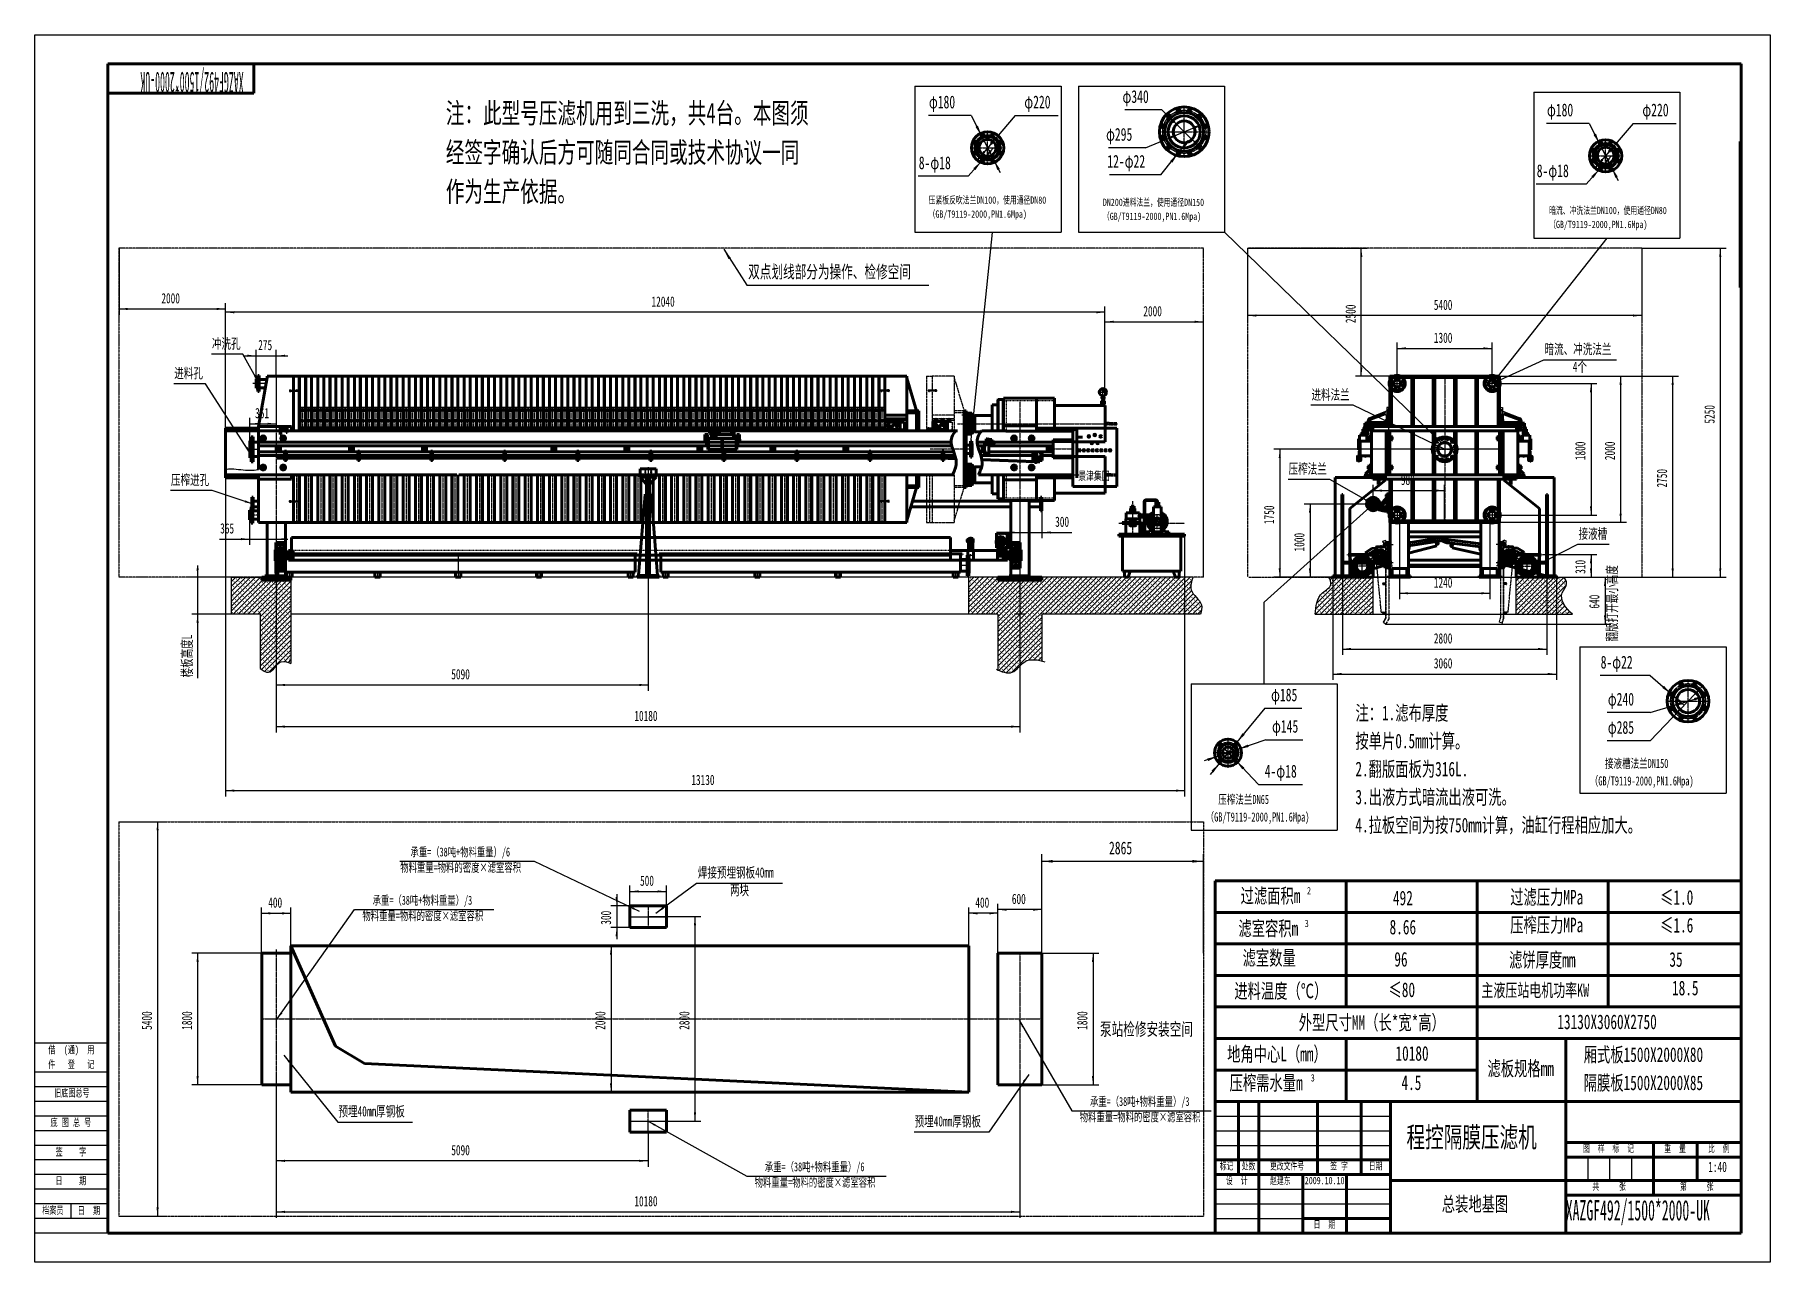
# Model space of a CAD drawing. Header units: millimetres. Extents: x -11880 to 11880, y -8400 to 8400.
import ezdxf

# ---------------------------------------------------------------- set-up
doc = ezdxf.new("R2010")
doc.units = ezdxf.units.MM
for name, pattern in [('EB_DASH', [6, 3, -3]), ('EB_DASHDOT', [39, 30, -3, 3, -3]), ('EB_DASHDOTDOT', [45, 30, -3, 3, -3, 3, -3])]:
    doc.linetypes.add(name, pattern=pattern)
for name, color, linetype, lineweight in [('CAXA0', 7, 'Continuous', 70), ('CAXA1', 1, 'EB_DASHDOT', 25), ('CAXA2', 6, 'EB_DASH', 25), ('CAXA3', 7, 'Continuous', 25), ('CAXA4', 3, 'Continuous', 25), ('CAXA5', 4, 'Continuous', 25)]:
    doc.layers.add(name, color=color, linetype=linetype, lineweight=lineweight)
doc.styles.add('TextStyle0', font='', dxfattribs={"width": 0.493078})
doc.styles.add('TextStyle1', font='', dxfattribs={"width": 0.353373})
doc.styles.add('UserTxtStyle11', font='', dxfattribs={"width": 0.667})
doc.styles.add('标准', font='', dxfattribs={"width": 0.667})
doc.styles.get('TextStyle0').set_extended_font_data('FangSong_GB2312')
doc.styles.get('TextStyle1').set_extended_font_data('FangSong_GB2312')
doc.styles.get('UserTxtStyle11').set_extended_font_data('FangSong_GB2312')
doc.styles.get('标准').set_extended_font_data('FangSong_GB2312')
doc.dimstyles.new('标准', dxfattribs={"dimscale": 40, "dimtxt": 3.5, "dimasz": 3, "dimexe": 2, "dimexo": 0, "dimtad": 1, "dimdec": 1, "dimzin": 12, "dimdsep": 46, "dimtxsty": '标准', "dimcen": 0, "dimdle": 4, "dimaunit": 1, "dimazin": 2, "dimtfac": 1, "dimtdec": 3, "dimtmove": 0, "dimatfit": 3, "dimfxl": 0, "dimtolj": 1, "dimtzin": 0, "dimarcsym": 0})

msp = doc.modelspace()

# ---------------------------------------------------------------- texts
at = {"layer": 'CAXA0', "linetype": 'Continuous', "lineweight": 25, "char_height": 100, "attachment_point": 1, "style": '标准'}
for s, insert in [('\\fFangSong_GB2312|b0|i0|p34;图  样  标  记', (9315.17, -6791.5)), ('\\fFangSong_GB2312|b0|i0|p34;重  量', (10427.93, -6791.5)), ('\\fFangSong_GB2312|b0|i0|p34;比  例', (11027.93, -6791.5)), ('\\fFangSong_GB2312|b0|i0|p34;标记', (4343.62, -7031.5)), ('\\fFangSong_GB2312|b0|i0|p34;处数', (4643.62, -7031.5)), ('\\fFangSong_GB2312|b0|i0|p34;更改文件号', (5031.55, -7031.5)), ('\\fFangSong_GB2312|b0|i0|p34;签 字', (5855.78, -7031.5)), ('\\fFangSong_GB2312|b0|i0|p34;日期', (6383.62, -7031.5)), ('\\fFangSong_GB2312|b0|i0|p34;设  计', (4427.93, -7231.5)), ('\\fFangSong_GB2312|b0|i0|p34;共     张', (9444.4, -7311.5)), ('\\fFangSong_GB2312|b0|i0|p34;第     张', (10644.4, -7311.5)), ('\\fFangSong_GB2312|b0|i0|p34;日  期', (5627.93, -7831.5))]:
    msp.add_mtext(s, dxfattribs=dict(at, insert=insert))
at = {"layer": 'CAXA4', "color": 1, "linetype": 'Continuous', "lineweight": 25, "char_height": 280, "attachment_point": 1, "style": '标准'}
for s, insert in [('\\fFangSong_GB2312|b0|i0|p34;注：此型号压滤机用到三洗，共4台。本图须', (-6252.29, 7467.23)), ('\\fFangSong_GB2312|b0|i0|p34;经签字确认后方可随同合同或技术协议一同', (-6252.29, 6930.19)), ('\\fFangSong_GB2312|b0|i0|p34;作为生产依据。', (-6252.29, 6393.15))]:
    msp.add_mtext(s, dxfattribs=dict(at, insert=insert))
at = {"layer": 'CAXA4', "linetype": 'Continuous', "lineweight": 25, "attachment_point": 1, "style": '标准'}
for s, insert, char_height in [('\\fFangSong_GB2312|b0|i0|p34;压紧板反吹法兰DN100，使用通径DN80', (357.28, 6187.55), 100), ('\\fFangSong_GB2312|b0|i0|p34;（GB/T9119-2000,PN1.6Mpa)', (357.28, 5995.75), 100), ('\\fFangSong_GB2312|b0|i0|p34;DN200进料法兰，使用通径DN150', (2743.33, 6156.83), 100), ('\\fFangSong_GB2312|b0|i0|p34;（GB/T9119-2000,PN1.6Mpa)', (2743.33, 5965.03), 100), ('\\fFangSong_GB2312|b0|i0|p34;暗流、冲洗法兰DN100，使用通径DN80', (8852.44, 6045.43), 100), ('\\fFangSong_GB2312|b0|i0|p34;（GB/T9119-2000,PN1.6Mpa)', (8852.44, 5853.63), 100), ('\\fFangSong_GB2312|b0|i0|p34;注：1.滤布厚度', (6200.3, -781.9), 200), ('\\fFangSong_GB2312|b0|i0|p34;按单片0.5mm计算。', (6200.3, -1165.5), 200), ('\\fFangSong_GB2312|b0|i0|p34;2.翻版面板为316L.', (6200.3, -1549.1), 200), ('\\fFangSong_GB2312|b0|i0|p34;接液槽法兰DN150', (9617.66, -1510.05), 125), ('\\fFangSong_GB2312|b0|i0|p34;（GB/T9119-2000,PN1.6Mpa)', (9408.82, -1749.8), 125), ('\\fFangSong_GB2312|b0|i0|p34;压榨法兰DN65', (4323.31, -2003.11), 125), ('\\fFangSong_GB2312|b0|i0|p34;3.出液方式暗流出液可洗。', (6200.3, -1932.7), 200), ('\\fFangSong_GB2312|b0|i0|p34;（GB/T9119-2000,PN1.6Mpa)', (4149.28, -2242.86), 125), ('\\fFangSong_GB2312|b0|i0|p34;4.拉板空间为按750mm计算，油缸行程相应加大。', (6200.3, -2316.3), 200), ('\\fFangSong_GB2312|b0|i0|p34;492', (6714.41, -3314.88), 200), ('\\fFangSong_GB2312|b0|i0|p34;过滤压力MPa', (8319.62, -3302.86), 200), ('\\fFangSong_GB2312|b0|i0|p34;≤1.0', (10372.06, -3306.33), 200), ('\\fFangSong_GB2312|b0|i0|p34;8.66', (6667.95, -3712.07), 200), ('\\fFangSong_GB2312|b0|i0|p34;压榨压力MPa', (8319.62, -3683.55), 200), ('\\fFangSong_GB2312|b0|i0|p34;≤1.6', (10372.06, -3687.02), 200), ('\\fFangSong_GB2312|b0|i0|p34;滤室数量', (4656.02, -4134.75), 200), ('\\fFangSong_GB2312|b0|i0|p34;96', (6733.25, -4153.15), 200), ('\\fFangSong_GB2312|b0|i0|p34;滤饼厚度mm', (8304.37, -4161.37), 200), ('\\fFangSong_GB2312|b0|i0|p34;35', (10497.85, -4155.45), 200), ('\\fFangSong_GB2312|b0|i0|p34;进料温度（℃）', (4542.76, -4586.76), 200), ('\\fFangSong_GB2312|b0|i0|p34;≤80', (6654.18, -4570.47), 200), ('\\fFangSong_GB2312|b0|i0|p34;主液压站电机功率KW', (7925.92, -4586.5), 180), ('\\fFangSong_GB2312|b0|i0|p34;18.5', (10534.81, -4546.33), 200), ('\\fFangSong_GB2312|b0|i0|p34;外型尺寸MM（长*宽*高）', (5424.69, -5018.43), 200), ('\\fFangSong_GB2312|b0|i0|p34;泵站检修安装空间', (2703.05, -5121.88), 175), ('\\fFangSong_GB2312|b0|i0|p34;13130X3060X2750', (8964.85, -5009.23), 200), ('\\fFangSong_GB2312|b0|i0|p34;地角中心L（mm）', (4444.87, -5450.18), 200), ('\\fFangSong_GB2312|b0|i0|p34;10180', (6748.74, -5441.28), 200), ('\\fFangSong_GB2312|b0|i0|p34;厢式板1500X2000X80', (9325.53, -5457.89), 200), ('\\fFangSong_GB2312|b0|i0|p34;滤板规格mm', (8008.33, -5648.5), 200), ('\\fFangSong_GB2312|b0|i0|p34;4.5', (6830.58, -5842.53), 200), ('\\fFangSong_GB2312|b0|i0|p34;隔膜板1500X2000X85', (9325.53, -5843.71), 200)]:
    msp.add_mtext(s, dxfattribs=dict(at, insert=insert, char_height=char_height))
at = {"layer": 'CAXA4', "linetype": 'Continuous', "lineweight": 25, "insert": (9642.92, 95.35), "char_height": 140, "attachment_point": 1, "rotation": 90, "style": '标准'}
msp.add_mtext('\\fFangSong_GB2312|b0|i0|p34;翻版打开最小高度', dxfattribs=at)

# ---------------------------------------------------------------- blocks, each defined once
blk = doc.blocks.new('CAXBLOCK0', base_point=(-8478, 2877))
at = {"layer": 'CAXA0'}
for radius in [33, 19.5]:
    blk.add_circle((-8478, 2877), radius, dxfattribs=at)
at = {"layer": 'CAXA1', "color": 1, "linetype": 'EB_DASHDOT', "lineweight": 25}
for p, q in [((-8516, 2877), (-8440, 2877)), ((-8478, 2839), (-8478, 2915))]:
    blk.add_line(p, q, dxfattribs=at)
blk = doc.blocks.new('CAXBLOCK1', base_point=(-8478, 2877))
at = {"layer": 'CAXA0'}
for p, q in [((-8509, 2877), (-8493, 2904)), ((-8509, 2877), (-8493, 2849)), ((-8462, 2904), (-8493, 2904)), ((-8446, 2877), (-8462, 2904)), ((-8446, 2877), (-8462, 2849)), ((-8462, 2849), (-8493, 2849))]:
    blk.add_line(p, q, dxfattribs=at)
for radius in [27.5, 15.3]:
    blk.add_circle((-8478, 2877), radius, dxfattribs=at)
at = {"layer": 'CAXA1', "linetype": 'EB_DASHDOT', "lineweight": 25}
for p, q in [((-8512, 2877), (-8443, 2877)), ((-8478, 2907), (-8478, 2846))]:
    blk.add_line(p, q, dxfattribs=at)
at = {"layer": 'CAXA3'}
blk.add_arc((-8478, 2877), 18, 260, 90, dxfattribs=at)
blk = doc.blocks.new('CAXBLOCK2', base_point=(-8478, 2477))
at = {"layer": 'CAXA0'}
for radius in [33, 19.5]:
    blk.add_circle((-8478, 2477), radius, dxfattribs=at)
at = {"layer": 'CAXA1', "color": 1, "linetype": 'EB_DASHDOT', "lineweight": 25}
for p, q in [((-8516, 2477), (-8440, 2477)), ((-8478, 2439), (-8478, 2515))]:
    blk.add_line(p, q, dxfattribs=at)
blk = doc.blocks.new('CAXBLOCK3', base_point=(-8478, 2477))
at = {"layer": 'CAXA0'}
for p, q in [((-8509, 2477), (-8493, 2504)), ((-8509, 2477), (-8493, 2449)), ((-8462, 2504), (-8493, 2504)), ((-8462, 2449), (-8493, 2449)), ((-8446, 2477), (-8462, 2504)), ((-8446, 2477), (-8462, 2449))]:
    blk.add_line(p, q, dxfattribs=at)
for radius in [27.5, 15.3]:
    blk.add_circle((-8478, 2477), radius, dxfattribs=at)
at = {"layer": 'CAXA1', "linetype": 'EB_DASHDOT', "lineweight": 25}
for p, q in [((-8512, 2477), (-8443, 2477)), ((-8478, 2507), (-8478, 2446))]:
    blk.add_line(p, q, dxfattribs=at)
at = {"layer": 'CAXA3'}
blk.add_arc((-8478, 2477), 18, 260, 90, dxfattribs=at)
blk = doc.blocks.new('CAXBLOCK5', base_point=(-8463, 2996))
at = {"layer": 'CAXA0', "linetype": 'Continuous', "lineweight": 70}
for p, q in [((-8522, 3019), (-8424, 3019)), ((-8522, 3019), (-8522, 2929)), ((-8522, 2929), (-8512, 2929)), ((-8512, 2929), (-8512, 3019)), ((-8512, 2984), (-8439, 2984)), ((-8512, 2979), (-8439, 2979)), ((-8493, 3006), (-8493, 2996)), ((-8483, 3006), (-8483, 2996)), ((-8463, 3006), (-8463, 2996)), ((-8453, 3006), (-8453, 2996)), ((-8439, 2957), (-8439, 3019)), ((-8424, 2957), (-8439, 2957)), ((-8424, 3019), (-8424, 2957))]:
    blk.add_line(p, q, dxfattribs=at)
at = {"layer": 'CAXA0', "linetype": 'EB_DASH', "lineweight": 25}
blk.add_line((-8429, 2957), (-8429, 3019), dxfattribs=at)
at = {"layer": 'CAXA0', "linetype": 'Continuous', "lineweight": 70}
for centre, start, end in [((-8488, 3006), 0, 180), ((-8488, 2996), 180, 0), ((-8458, 3006), 0, 180), ((-8458, 2996), 180, 0)]:
    blk.add_arc(centre, 5, start, end, dxfattribs=at)
at = {"layer": 'CAXA1', "linetype": 'EB_DASHDOT', "lineweight": 25}
for p, q in [((-8488, 3014), (-8488, 2988)), ((-8458, 3014), (-8458, 2988))]:
    blk.add_line(p, q, dxfattribs=at)
blk = doc.blocks.new('CAXBLOCK6', base_point=(-8488, 3001))
at = {"layer": 'CAXA0'}
for p, q in [((-8491, 3001), (-8490, 3004)), ((-8491, 3001), (-8490, 2998)), ((-8490, 3004), (-8486, 3004)), ((-8490, 2998), (-8486, 2998)), ((-8484, 3001), (-8486, 3004)), ((-8484, 3001), (-8486, 3004)), ((-8484, 3001), (-8486, 2998))]:
    blk.add_line(p, q, dxfattribs=at)
blk.add_circle((-8488, 3001), 3.46, dxfattribs=at)
for start, end in [(0, 180), (180, 0)]:
    blk.add_arc((-8488, 3001), 6.37, start, end, dxfattribs=at)
at = {"layer": 'CAXA1', "linetype": 'EB_DASHDOT', "lineweight": 25}
for p, q in [((-8497, 3001), (-8479, 3001)), ((-8488, 2992), (-8488, 3011))]:
    blk.add_line(p, q, dxfattribs=at)
blk = doc.blocks.new('CAXBLOCK7', base_point=(-8458, 3001))
at = {"layer": 'CAXA0'}
for p, q in [((-8461, 3001), (-8460, 3004)), ((-8461, 3001), (-8460, 2998)), ((-8460, 3004), (-8456, 3004)), ((-8460, 2998), (-8456, 2998)), ((-8454, 3001), (-8456, 3004)), ((-8454, 3001), (-8456, 3004)), ((-8454, 3001), (-8456, 2998))]:
    blk.add_line(p, q, dxfattribs=at)
blk.add_circle((-8458, 3001), 3.46, dxfattribs=at)
for start, end in [(0, 180), (180, 0)]:
    blk.add_arc((-8458, 3001), 6.37, start, end, dxfattribs=at)
at = {"layer": 'CAXA1', "linetype": 'EB_DASHDOT', "lineweight": 25}
for p, q in [((-8467, 3001), (-8449, 3001)), ((-8458, 2992), (-8458, 3011))]:
    blk.add_line(p, q, dxfattribs=at)
blk = doc.blocks.new('CAXBLOCK4', base_point=(-8458, 3014))
at = {"layer": 'CAXA3', "linetype": 'Continuous', "lineweight": 70}
for name, p in [('CAXBLOCK5', (-8463, 2996)), ('CAXBLOCK6', (-8488, 3001)), ('CAXBLOCK7', (-8458, 3001))]:
    blk.add_blockref(name, p, dxfattribs=at)
blk = doc.blocks.new('CAXBLOCK8', base_point=(6634, 3122))
at = {"layer": 'CAXA0'}
for p, q in [((6634, 3109), (6634, 3134)), ((6634, 3134), (6637, 3134)), ((6634, 3123), (6635, 3122)), ((6634, 3121), (6637, 3120)), ((6634, 3109), (6637, 3109)), ((6635, 3122), (6637, 3122)), ((6637, 3109), (6637, 3134))]:
    blk.add_line(p, q, dxfattribs=at)
at = {"layer": 'CAXA1', "linetype": 'EB_DASHDOT', "lineweight": 25}
blk.add_line((6631, 3122), (6640, 3122), dxfattribs=at)
blk = doc.blocks.new('CAXBLOCK9', base_point=(8211, 3122))
at = {"layer": 'CAXA0'}
for p, q in [((8207, 3109), (8207, 3134)), ((8211, 3134), (8207, 3134)), ((8210, 3122), (8207, 3122)), ((8211, 3121), (8207, 3120)), ((8211, 3109), (8207, 3109)), ((8211, 3123), (8210, 3122)), ((8211, 3109), (8211, 3134))]:
    blk.add_line(p, q, dxfattribs=at)
at = {"layer": 'CAXA1', "linetype": 'EB_DASHDOT', "lineweight": 25}
blk.add_line((8214, 3122), (8204, 3122), dxfattribs=at)
blk = doc.blocks.new('CAXBLOCK10', base_point=(8472, 3063))
at = {"layer": 'CAXA0'}
for p, q in [((8469, 3053), (8469, 3072)), ((8472, 3072), (8469, 3072)), ((8472, 3063), (8469, 3063)), ((8472, 3062), (8469, 3061)), ((8472, 3053), (8469, 3053)), ((8472, 3053), (8472, 3072)), ((8472, 3063), (8472, 3063))]:
    blk.add_line(p, q, dxfattribs=at)
at = {"layer": 'CAXA1', "linetype": 'EB_DASHDOT', "lineweight": 25}
blk.add_line((8475, 3063), (8466, 3063), dxfattribs=at)
blk = doc.blocks.new('CAXBLOCK11', base_point=(8544, 2965))
at = {"layer": 'CAXA0'}
for p, q in [((8504, 3002), (8504, 2929)), ((8504, 3002), (8544, 3002)), ((8504, 2929), (8544, 2929)), ((8544, 3002), (8544, 2929))]:
    blk.add_line(p, q, dxfattribs=at)
blk = doc.blocks.new('CAXBLOCK12', base_point=(8594, 2845))
at = {"layer": 'CAXA0'}
for p, q in [((8591, 2845), (8591, 2844)), ((8591, 2845), (8593, 2845)), ((8591, 2844), (8593, 2845)), ((8593, 2845), (8592, 2845)), ((8593, 2844), (8592, 2844)), ((8593, 2847), (8594, 2847)), ((8593, 2847), (8593, 2845)), ((8593, 2845), (8593, 2846)), ((8593, 2844), (8593, 2845)), ((8593, 2845), (8593, 2845)), ((8593, 2845), (8593, 2845)), ((8593, 2845), (8594, 2845)), ((8593, 2845), (8593, 2845)), ((8594, 2844), (8593, 2844)), ((8593, 2844), (8593, 2843)), ((8593, 2844), (8593, 2844)), ((8593, 2842), (8593, 2844)), ((8594, 2842), (8593, 2842)), ((8594, 2847), (8594, 2845)), ((8594, 2845), (8594, 2846)), ((8594, 2845), (8594, 2845)), ((8594, 2845), (8594, 2845)), ((8594, 2844), (8594, 2845)), ((8594, 2845), (8594, 2845)), ((8594, 2845), (8595, 2845)), ((8596, 2845), (8594, 2845)), ((8596, 2844), (8594, 2845)), ((8594, 2844), (8594, 2843)), ((8594, 2844), (8594, 2844)), ((8594, 2844), (8595, 2844)), ((8594, 2842), (8594, 2844)), ((8596, 2845), (8596, 2844))]:
    blk.add_line(p, q, dxfattribs=at)
for start, end in [(90, 270), (270, 90)]:
    blk.add_arc((8594, 2845), 3.45, start, end, dxfattribs=at)
at = {"layer": 'CAXA1'}
for p, q in [((8587, 2845), (8600, 2845)), ((8594, 2838), (8594, 2851))]:
    blk.add_line(p, q, dxfattribs=at)
blk = doc.blocks.new('CAXBLOCK13', base_point=(8484, 2845))
at = {"layer": 'CAXA0'}
for p, q in [((8481, 2845), (8481, 2844)), ((8481, 2845), (8483, 2845)), ((8481, 2844), (8483, 2845)), ((8483, 2845), (8482, 2845)), ((8483, 2844), (8482, 2844)), ((8483, 2847), (8484, 2847)), ((8483, 2847), (8483, 2845)), ((8483, 2845), (8483, 2846)), ((8483, 2844), (8483, 2845)), ((8483, 2845), (8483, 2845)), ((8483, 2845), (8483, 2845)), ((8483, 2845), (8484, 2845)), ((8483, 2845), (8483, 2845)), ((8484, 2844), (8483, 2844)), ((8483, 2844), (8483, 2843)), ((8483, 2844), (8483, 2844)), ((8483, 2842), (8483, 2844)), ((8484, 2842), (8483, 2842)), ((8484, 2847), (8484, 2845)), ((8484, 2845), (8484, 2846)), ((8484, 2845), (8484, 2845)), ((8484, 2845), (8484, 2845)), ((8484, 2844), (8484, 2845)), ((8484, 2845), (8484, 2845)), ((8484, 2845), (8485, 2845)), ((8486, 2845), (8484, 2845)), ((8486, 2844), (8484, 2845)), ((8484, 2844), (8484, 2843)), ((8484, 2844), (8484, 2844)), ((8484, 2844), (8485, 2844)), ((8484, 2842), (8484, 2844)), ((8486, 2845), (8486, 2844))]:
    blk.add_line(p, q, dxfattribs=at)
for start, end in [(90, 270), (270, 90)]:
    blk.add_arc((8484, 2845), 3.45, start, end, dxfattribs=at)
at = {"layer": 'CAXA1'}
for p, q in [((8477, 2845), (8490, 2845)), ((8484, 2838), (8484, 2851))]:
    blk.add_line(p, q, dxfattribs=at)
blk = doc.blocks.new('CAXBLOCK14', base_point=(6660, 2477))
at = {"layer": 'CAXA0'}
for p, q in [((6660, 2444), (6660, 2510)), ((6660, 2510), (6665, 2510)), ((6665, 2444), (6660, 2444)), ((6665, 2510), (6665, 2444))]:
    blk.add_line(p, q, dxfattribs=at)
at = {"layer": 'CAXA1', "color": 1, "linetype": 'EB_DASHDOT', "lineweight": 25}
blk.add_line((6657, 2477), (6668, 2477), dxfattribs=at)
blk = doc.blocks.new('CAXBLOCK15', base_point=(6665, 2477))
at = {"layer": 'CAXA0'}
for p, q in [((6665, 2453), (6665, 2500)), ((6667, 2508), (6692, 2508)), ((6692, 2493), (6667, 2493)), ((6692, 2461), (6667, 2461)), ((6667, 2445), (6692, 2445)), ((6694, 2453), (6694, 2500))]:
    blk.add_line(p, q, dxfattribs=at)
for centre, radius, start, end in [((6679, 2500), 14.4, 146.5315, 213.4685), ((6719, 2477), 54, 162.9012, 197.0988), ((6679, 2453), 14.4, 146.5315, 213.4685), ((6680, 2500), 14.4, 326.5315, 33.4685), ((6640, 2477), 54, 342.9012, 17.0988), ((6680, 2453), 14.4, 326.5315, 33.4685)]:
    blk.add_arc(centre, radius, start, end, dxfattribs=at)
at = {"layer": 'CAXA1', "linetype": 'EB_DASHDOT', "lineweight": 25}
blk.add_line((6663, 2477), (6697, 2477), dxfattribs=at)
blk = doc.blocks.new('CAXBLOCK16', base_point=(6660, 2877))
at = {"layer": 'CAXA0'}
for p, q in [((6660, 2844), (6660, 2910)), ((6660, 2910), (6665, 2910)), ((6665, 2910), (6665, 2844)), ((6665, 2844), (6660, 2844))]:
    blk.add_line(p, q, dxfattribs=at)
at = {"layer": 'CAXA1', "color": 1, "linetype": 'EB_DASHDOT', "lineweight": 25}
blk.add_line((6657, 2877), (6668, 2877), dxfattribs=at)
blk = doc.blocks.new('CAXBLOCK17', base_point=(6665, 2877))
at = {"layer": 'CAXA0'}
for p, q in [((6665, 2853), (6665, 2900)), ((6667, 2908), (6692, 2908)), ((6692, 2893), (6667, 2893)), ((6692, 2861), (6667, 2861)), ((6694, 2853), (6694, 2900)), ((6667, 2845), (6692, 2845))]:
    blk.add_line(p, q, dxfattribs=at)
for centre, radius, start, end in [((6679, 2900), 14.4, 146.5315, 213.4685), ((6719, 2877), 54, 162.9012, 197.0988), ((6679, 2853), 14.4, 146.5315, 213.4685), ((6680, 2900), 14.4, 326.5315, 33.4685), ((6640, 2877), 54, 342.9012, 17.0988), ((6680, 2853), 14.4, 326.5315, 33.4685)]:
    blk.add_arc(centre, radius, start, end, dxfattribs=at)
at = {"layer": 'CAXA1', "linetype": 'EB_DASHDOT', "lineweight": 25}
blk.add_line((6663, 2877), (6697, 2877), dxfattribs=at)
blk = doc.blocks.new('CAXBLOCK18', base_point=(8425, 2477))
at = {"layer": 'CAXA0'}
for p, q in [((8425, 2444), (8425, 2510)), ((8425, 2510), (8430, 2510)), ((8430, 2444), (8425, 2444)), ((8430, 2510), (8430, 2444))]:
    blk.add_line(p, q, dxfattribs=at)
at = {"layer": 'CAXA1', "color": 1, "linetype": 'EB_DASHDOT', "lineweight": 25}
blk.add_line((8422, 2477), (8433, 2477), dxfattribs=at)
blk = doc.blocks.new('CAXBLOCK19', base_point=(8430, 2477))
at = {"layer": 'CAXA0'}
for p, q in [((8430, 2453), (8430, 2500)), ((8432, 2508), (8457, 2508)), ((8457, 2493), (8432, 2493)), ((8457, 2461), (8432, 2461)), ((8432, 2445), (8457, 2445)), ((8459, 2453), (8459, 2500))]:
    blk.add_line(p, q, dxfattribs=at)
for centre, radius, start, end in [((8444, 2500), 14.4, 146.5315, 213.4685), ((8484, 2477), 54, 162.9012, 197.0988), ((8444, 2453), 14.4, 146.5315, 213.4685), ((8445, 2500), 14.4, 326.5315, 33.4685), ((8405, 2477), 54, 342.9012, 17.0988), ((8445, 2453), 14.4, 326.5315, 33.4685)]:
    blk.add_arc(centre, radius, start, end, dxfattribs=at)
at = {"layer": 'CAXA1', "linetype": 'EB_DASHDOT', "lineweight": 25}
blk.add_line((8428, 2477), (8462, 2477), dxfattribs=at)
blk = doc.blocks.new('CAXBLOCK20', base_point=(8185, 2477))
at = {"layer": 'CAXA0'}
for p, q in [((8180, 2510), (8180, 2444)), ((8185, 2510), (8180, 2510)), ((8180, 2444), (8185, 2444)), ((8185, 2444), (8185, 2510))]:
    blk.add_line(p, q, dxfattribs=at)
at = {"layer": 'CAXA1', "color": 1, "linetype": 'EB_DASHDOT', "lineweight": 25}
blk.add_line((8188, 2477), (8177, 2477), dxfattribs=at)
blk = doc.blocks.new('CAXBLOCK21', base_point=(8180, 2477))
at = {"layer": 'CAXA0'}
for p, q in [((8151, 2453), (8151, 2500)), ((8178, 2508), (8153, 2508)), ((8153, 2493), (8178, 2493)), ((8153, 2461), (8178, 2461)), ((8178, 2445), (8153, 2445)), ((8180, 2453), (8180, 2500))]:
    blk.add_line(p, q, dxfattribs=at)
for centre, radius, start, end in [((8165, 2500), 14.4, 146.5315, 213.4685), ((8205, 2477), 54, 162.9012, 197.0988), ((8165, 2453), 14.4, 146.5315, 213.4685), ((8166, 2500), 14.4, 326.5315, 33.4685), ((8126, 2477), 54, 342.9012, 17.0988), ((8166, 2453), 14.4, 326.5315, 33.4685)]:
    blk.add_arc(centre, radius, start, end, dxfattribs=at)
at = {"layer": 'CAXA1', "linetype": 'EB_DASHDOT', "lineweight": 25}
blk.add_line((8182, 2477), (8148, 2477), dxfattribs=at)
blk = doc.blocks.new('CAXBLOCK22', base_point=(8185, 2877))
at = {"layer": 'CAXA0'}
for p, q in [((8180, 2910), (8180, 2844)), ((8185, 2910), (8180, 2910)), ((8185, 2844), (8185, 2910)), ((8180, 2844), (8185, 2844))]:
    blk.add_line(p, q, dxfattribs=at)
at = {"layer": 'CAXA1', "color": 1, "linetype": 'EB_DASHDOT', "lineweight": 25}
blk.add_line((8188, 2877), (8177, 2877), dxfattribs=at)
blk = doc.blocks.new('CAXBLOCK23', base_point=(8180, 2877))
at = {"layer": 'CAXA0'}
for p, q in [((8151, 2853), (8151, 2900)), ((8178, 2908), (8153, 2908)), ((8153, 2893), (8178, 2893)), ((8153, 2861), (8178, 2861)), ((8180, 2853), (8180, 2900)), ((8178, 2845), (8153, 2845))]:
    blk.add_line(p, q, dxfattribs=at)
for centre, radius, start, end in [((8165, 2900), 14.4, 146.5315, 213.4685), ((8205, 2877), 54, 162.9012, 197.0988), ((8165, 2853), 14.4, 146.5315, 213.4685), ((8166, 2900), 14.4, 326.5315, 33.4685), ((8126, 2877), 54, 342.9012, 17.0988), ((8166, 2853), 14.4, 326.5315, 33.4685)]:
    blk.add_arc(centre, radius, start, end, dxfattribs=at)
at = {"layer": 'CAXA1', "linetype": 'EB_DASHDOT', "lineweight": 25}
blk.add_line((8182, 2877), (8148, 2877), dxfattribs=at)
blk = doc.blocks.new('CAXBLOCK24', base_point=(6301, 2965))
at = {"layer": 'CAXA0'}
for p, q in [((6301, 3002), (6301, 2929)), ((6341, 3002), (6301, 3002)), ((6341, 2929), (6301, 2929)), ((6341, 3002), (6341, 2929))]:
    blk.add_line(p, q, dxfattribs=at)
blk = doc.blocks.new('CAXBLOCK25', base_point=(6251, 2845))
at = {"layer": 'CAXA0'}
for p, q in [((6249, 2845), (6249, 2844)), ((6249, 2845), (6251, 2845)), ((6249, 2844), (6251, 2845)), ((6251, 2845), (6250, 2845)), ((6251, 2844), (6250, 2844)), ((6252, 2847), (6251, 2847)), ((6251, 2847), (6251, 2845)), ((6252, 2847), (6251, 2845)), ((6251, 2845), (6251, 2846)), ((6251, 2845), (6251, 2845)), ((6251, 2845), (6251, 2845)), ((6251, 2844), (6251, 2845)), ((6251, 2844), (6252, 2845)), ((6252, 2845), (6251, 2845)), ((6251, 2845), (6251, 2845)), ((6251, 2845), (6251, 2845)), ((6251, 2844), (6251, 2844)), ((6251, 2844), (6251, 2843)), ((6251, 2844), (6251, 2844)), ((6252, 2842), (6251, 2844)), ((6251, 2842), (6251, 2844)), ((6251, 2842), (6252, 2842)), ((6252, 2845), (6252, 2846)), ((6252, 2845), (6252, 2845)), ((6252, 2845), (6253, 2845)), ((6252, 2845), (6252, 2845)), ((6254, 2845), (6252, 2845)), ((6254, 2844), (6252, 2845)), ((6252, 2844), (6252, 2843)), ((6252, 2844), (6252, 2844)), ((6252, 2844), (6253, 2844)), ((6254, 2845), (6254, 2844))]:
    blk.add_line(p, q, dxfattribs=at)
for start, end in [(90, 270), (270, 90)]:
    blk.add_arc((6251, 2845), 3.45, start, end, dxfattribs=at)
at = {"layer": 'CAXA1'}
for p, q in [((6258, 2845), (6245, 2845)), ((6251, 2838), (6251, 2851))]:
    blk.add_line(p, q, dxfattribs=at)
blk = doc.blocks.new('CAXBLOCK26', base_point=(6361, 2845))
at = {"layer": 'CAXA0'}
for p, q in [((6359, 2845), (6359, 2844)), ((6359, 2845), (6361, 2845)), ((6359, 2844), (6361, 2845)), ((6361, 2845), (6360, 2845)), ((6361, 2844), (6360, 2844)), ((6362, 2847), (6361, 2847)), ((6361, 2847), (6361, 2845)), ((6362, 2847), (6361, 2845)), ((6361, 2845), (6361, 2846)), ((6361, 2845), (6361, 2845)), ((6361, 2845), (6361, 2845)), ((6361, 2844), (6361, 2845)), ((6361, 2844), (6362, 2845)), ((6362, 2845), (6361, 2845)), ((6361, 2845), (6361, 2845)), ((6361, 2845), (6361, 2845)), ((6361, 2844), (6361, 2844)), ((6361, 2844), (6361, 2843)), ((6361, 2844), (6361, 2844)), ((6362, 2842), (6361, 2844)), ((6361, 2842), (6361, 2844)), ((6361, 2842), (6362, 2842)), ((6362, 2845), (6362, 2846)), ((6362, 2845), (6362, 2845)), ((6362, 2845), (6363, 2845)), ((6362, 2845), (6362, 2845)), ((6364, 2845), (6362, 2845)), ((6364, 2844), (6362, 2845)), ((6362, 2844), (6362, 2843)), ((6362, 2844), (6362, 2844)), ((6362, 2844), (6363, 2844)), ((6364, 2845), (6364, 2844))]:
    blk.add_line(p, q, dxfattribs=at)
for start, end in [(90, 270), (270, 90)]:
    blk.add_arc((6361, 2845), 3.45, start, end, dxfattribs=at)
at = {"layer": 'CAXA1'}
for p, q in [((6368, 2845), (6355, 2845)), ((6361, 2838), (6361, 2851))]:
    blk.add_line(p, q, dxfattribs=at)
blk = doc.blocks.new('CAXBLOCK27', base_point=(6420, 2477))
at = {"layer": 'CAXA0'}
for p, q in [((6415, 2510), (6415, 2444)), ((6420, 2510), (6415, 2510)), ((6415, 2444), (6420, 2444)), ((6420, 2444), (6420, 2510))]:
    blk.add_line(p, q, dxfattribs=at)
at = {"layer": 'CAXA1', "color": 1, "linetype": 'EB_DASHDOT', "lineweight": 25}
blk.add_line((6423, 2477), (6412, 2477), dxfattribs=at)
blk = doc.blocks.new('CAXBLOCK28', base_point=(6415, 2477))
at = {"layer": 'CAXA0'}
for p, q in [((6386, 2453), (6386, 2500)), ((6413, 2508), (6388, 2508)), ((6388, 2493), (6413, 2493)), ((6388, 2461), (6413, 2461)), ((6413, 2445), (6388, 2445)), ((6415, 2453), (6415, 2500))]:
    blk.add_line(p, q, dxfattribs=at)
for centre, radius, start, end in [((6400, 2500), 14.4, 146.5315, 213.4685), ((6440, 2477), 54, 162.9012, 197.0988), ((6400, 2453), 14.4, 146.5315, 213.4685), ((6401, 2500), 14.4, 326.5315, 33.4685), ((6361, 2477), 54, 342.9012, 17.0988), ((6401, 2453), 14.4, 326.5315, 33.4685)]:
    blk.add_arc(centre, radius, start, end, dxfattribs=at)
at = {"layer": 'CAXA1', "linetype": 'EB_DASHDOT', "lineweight": 25}
blk.add_line((6417, 2477), (6383, 2477), dxfattribs=at)
blk = doc.blocks.new('CAXBLOCK29', base_point=(6373, 3063))
at = {"layer": 'CAXA0'}
for p, q in [((6373, 3053), (6373, 3072)), ((6373, 3072), (6376, 3072)), ((6373, 3063), (6373, 3063)), ((6373, 3063), (6376, 3063)), ((6373, 3062), (6376, 3061)), ((6373, 3053), (6376, 3053)), ((6376, 3053), (6376, 3072))]:
    blk.add_line(p, q, dxfattribs=at)
at = {"layer": 'CAXA1', "linetype": 'EB_DASHDOT', "lineweight": 25}
blk.add_line((6370, 3063), (6379, 3063), dxfattribs=at)
blk = doc.blocks.new('CAXBLOCK30', base_point=(8211, 3122))
at = {"layer": 'CAXA0'}
for p, q in [((8207, 3109), (8207, 3134)), ((8211, 3134), (8207, 3134)), ((8210, 3122), (8207, 3122)), ((8211, 3121), (8207, 3120)), ((8211, 3109), (8207, 3109)), ((8211, 3123), (8210, 3122)), ((8211, 3109), (8211, 3134))]:
    blk.add_line(p, q, dxfattribs=at)
at = {"layer": 'CAXA1', "linetype": 'EB_DASHDOT', "lineweight": 25}
blk.add_line((8214, 3122), (8204, 3122), dxfattribs=at)
blk = doc.blocks.new('CAXBLOCK31', base_point=(8472, 3063))
at = {"layer": 'CAXA0'}
for p, q in [((8469, 3053), (8469, 3072)), ((8472, 3072), (8469, 3072)), ((8472, 3063), (8469, 3063)), ((8472, 3062), (8469, 3061)), ((8472, 3053), (8469, 3053)), ((8472, 3053), (8472, 3072)), ((8472, 3063), (8472, 3063))]:
    blk.add_line(p, q, dxfattribs=at)
at = {"layer": 'CAXA1', "linetype": 'EB_DASHDOT', "lineweight": 25}
blk.add_line((8475, 3063), (8466, 3063), dxfattribs=at)
blk = doc.blocks.new('*D33')
at = {"layer": 'CAXA4', "linetype": 'Continuous', "lineweight": 25}
blk.add_hatch(color=0, dxfattribs=at).paths.add_polyline_path([(7422, 2727), (7321, 2792), (7308, 2765)], flags=0)
at = {"layer": 'CAXA4', "color": 0, "linetype": 'Continuous', "lineweight": 25}
for p, q in [((6171, 3328), (5592, 3328)), ((7422, 2727), (6171, 3328))]:
    blk.add_line(p, q, dxfattribs=at)
at = {"layer": 'CAXA4', "color": 0, "linetype": 'Continuous', "lineweight": 25, "insert": (5599, 3544), "char_height": 140, "attachment_point": 1, "style": '标准'}
blk.add_mtext('\\fFangSong_GB2312|b0|i0|p34;进料法兰', dxfattribs=at)
blk = doc.blocks.new('CAXBLOCK33')
at = {"layer": 'CAXA0', "color": 0, "linetype": 'Continuous', "lineweight": 25}
for p, q in [((6635, 1998), (6632, 2001)), ((6635, 1994), (6632, 1997)), ((6635, 1990), (6632, 1993)), ((6635, 1986), (6632, 1989)), ((6635, 1982), (6632, 1984)), ((6635, 1977), (6632, 1980)), ((6635, 1973), (6632, 1976)), ((6635, 1969), (6632, 1972)), ((6638, 1962), (6632, 1967)), ((6634, 1962), (6632, 1963)), ((6635, 1981), (6635, 1982)), ((6639, 1999), (6636, 2002)), ((6642, 1962), (6639, 1965)), ((6642, 2000), (6640, 2002)), ((6643, 1999), (6642, 2000)), ((6646, 1962), (6643, 1965)), ((6647, 1999), (6644, 2002)), ((6651, 1962), (6648, 1965)), ((6652, 1998), (6649, 2002)), ((6652, 1994), (6649, 1997)), ((6652, 1990), (6649, 1993)), ((6652, 1986), (6649, 1989)), ((6652, 1982), (6649, 1984)), ((6652, 1977), (6649, 1980)), ((6652, 1973), (6649, 1976)), ((6652, 1969), (6649, 1972)), ((6652, 1964), (6649, 1967)), ((6652, 1981), (6652, 1982))]:
    blk.add_line(p, q, dxfattribs=at)
blk = doc.blocks.new('CAXBLOCK34', base_point=(6630, 2093))
at = {"layer": 'CAXA0'}
for p, q in [((6622, 2085), (6622, 2100)), ((6623, 2103), (6630, 2103)), ((6623, 2098), (6630, 2098)), ((6623, 2087), (6630, 2087)), ((6623, 2082), (6630, 2082)), ((6630, 2082), (6630, 2103)), ((6630, 2087), (6630, 2099)), ((6630, 2099), (6670, 2099)), ((6630, 2087), (6670, 2087)), ((6635, 2087), (6635, 2099)), ((6670, 2087), (6670, 2099))]:
    blk.add_line(p, q, dxfattribs=at)
for centre, radius, start, end in [((6627, 2100), 4.79, 147.1328, 212.8672), ((6640, 2093), 18, 163.2213, 196.7787), ((6627, 2085), 4.79, 147.1328, 212.8672)]:
    blk.add_arc(centre, radius, start, end, dxfattribs=at)
at = {"layer": 'CAXA1', "linetype": 'EB_DASHDOT', "lineweight": 25}
blk.add_line((6619, 2093), (6673, 2093), dxfattribs=at)
at = {"layer": 'CAXA3'}
for p, q in [((6630, 2099), (6635, 2098)), ((6630, 2087), (6635, 2088)), ((6635, 2098), (6670, 2098)), ((6635, 2088), (6670, 2088))]:
    blk.add_line(p, q, dxfattribs=at)
blk = doc.blocks.new('CAXBLOCK36')
at = {"layer": 'CAXA0', "color": 0, "linetype": 'Continuous', "lineweight": 25}
for p, q in [((6632, 2099), (6630, 2101)), ((6632, 2103), (6631, 2105))]:
    blk.add_line(p, q, dxfattribs=at)
blk = doc.blocks.new('CAXBLOCK37')
at = {"layer": 'CAXA0', "color": 0, "linetype": 'Continuous', "lineweight": 25}
blk.add_line((6632, 2082), (6630, 2084), dxfattribs=at)
blk = doc.blocks.new('CAXBLOCK35', base_point=(6630, 2093))
at = {"layer": 'CAXA0'}
for p, q in [((6632, 2105), (6630, 2105)), ((6630, 2105), (6630, 2081)), ((6632, 2099), (6630, 2099)), ((6630, 2086), (6632, 2086)), ((6630, 2081), (6632, 2081)), ((6632, 2081), (6632, 2105))]:
    blk.add_line(p, q, dxfattribs=at)
at = {"layer": 'CAXA1', "color": 1, "linetype": 'EB_DASHDOT', "lineweight": 25}
blk.add_line((6627, 2093), (6635, 2093), dxfattribs=at)
at = {"layer": 'CAXA5'}
for name in ['CAXBLOCK36', 'CAXBLOCK37']:
    blk.add_blockref(name, (0, 0), dxfattribs=at)
blk = doc.blocks.new('CAXBLOCK38')
at = {"layer": 'CAXA0', "color": 0, "linetype": 'Continuous', "lineweight": 25}
for p, q in [((6635, 2109), (6632, 2112)), ((6635, 2104), (6632, 2107)), ((6635, 2100), (6632, 2103)), ((6635, 2079), (6632, 2082)), ((6635, 2075), (6632, 2078)), ((6635, 2070), (6632, 2073)), ((6635, 2066), (6632, 2069)), ((6635, 2062), (6632, 2065)), ((6635, 2058), (6632, 2061)), ((6635, 2053), (6632, 2056)), ((6635, 2049), (6632, 2052)), ((6635, 2045), (6632, 2048)), ((6635, 2041), (6632, 2044)), ((6635, 2037), (6632, 2040)), ((6635, 2113), (6633, 2115)), ((6635, 2083), (6633, 2086)), ((6652, 2109), (6649, 2112)), ((6652, 2104), (6649, 2107)), ((6652, 2100), (6649, 2103)), ((6652, 2079), (6649, 2082)), ((6652, 2075), (6649, 2078)), ((6652, 2070), (6649, 2073)), ((6652, 2066), (6649, 2069)), ((6652, 2062), (6649, 2065)), ((6652, 2058), (6649, 2061)), ((6652, 2053), (6649, 2056)), ((6652, 2049), (6649, 2052)), ((6652, 2045), (6649, 2048)), ((6652, 2041), (6649, 2044)), ((6650, 2039), (6649, 2039)), ((6652, 2113), (6650, 2115)), ((6652, 2083), (6650, 2086))]:
    blk.add_line(p, q, dxfattribs=at)
blk = doc.blocks.new('CAXBLOCK39')
at = {"layer": 'CAXA0', "color": 0, "linetype": 'Continuous', "lineweight": 25}
for p, q in [((6632, 1900), (6630, 1902)), ((6632, 1904), (6632, 1905))]:
    blk.add_line(p, q, dxfattribs=at)
blk = doc.blocks.new('CAXBLOCK40')
at = {"layer": 'CAXA0', "color": 0, "linetype": 'Continuous', "lineweight": 25}
for p, q in [((6632, 1883), (6630, 1885)), ((6630, 1881), (6630, 1881))]:
    blk.add_line(p, q, dxfattribs=at)
blk = doc.blocks.new('CAXBLOCK32', base_point=(6550, 1970))
at = {"layer": 'CAXA0'}
for p, q in [((6382, 1938), (6382, 1918)), ((6382, 1938), (6632, 1938)), ((6632, 1918), (6382, 1918)), ((6522, 1938), (6632, 2068)), ((6549, 1938), (6632, 2037)), ((6632, 1868), (6632, 2118)), ((6632, 2118), (6652, 2118)), ((6632, 1962), (6632, 2002)), ((6632, 2002), (6652, 2002)), ((6652, 1962), (6632, 1962)), ((6635, 1965), (6635, 1999)), ((6635, 1999), (6649, 1999)), ((6649, 1965), (6635, 1965)), ((6649, 1999), (6649, 1965)), ((6652, 2118), (6652, 1868)), ((6652, 2002), (6652, 1962)), ((6652, 1868), (6632, 1868))]:
    blk.add_line(p, q, dxfattribs=at)
at = {"layer": 'CAXA0', "linetype": 'Continuous', "lineweight": 70}
for p, q in [((6623, 1903), (6630, 1903)), ((6632, 1905), (6630, 1905)), ((6630, 1905), (6630, 1881)), ((6630, 1882), (6630, 1903)), ((6632, 2115), (6632, 1870)), ((6635, 2100), (6632, 2100)), ((6635, 2086), (6632, 2086)), ((6632, 1881), (6632, 1905)), ((6635, 2118), (6635, 2099)), ((6635, 2087), (6635, 2037)), ((6649, 2118), (6649, 2099)), ((6649, 2115), (6649, 2099)), ((6649, 2115), (6649, 2099)), ((6652, 2100), (6649, 2100)), ((6649, 2087), (6649, 2039)), ((6649, 2087), (6649, 2039)), ((6649, 2087), (6649, 2039)), ((6652, 2086), (6649, 2086)), ((6622, 1885), (6622, 1900)), ((6623, 1898), (6630, 1898)), ((6623, 1887), (6630, 1887)), ((6623, 1882), (6630, 1882)), ((6630, 1887), (6630, 1899)), ((6632, 1899), (6630, 1899)), ((6630, 1886), (6632, 1886)), ((6630, 1881), (6632, 1881))]:
    blk.add_line(p, q, dxfattribs=at)
for centre, radius, start, end in [((6627, 1900), 4.79, 147.1328, 212.8672), ((6640, 1893), 18, 163.2213, 196.7787), ((6627, 1885), 4.79, 147.1328, 212.8672)]:
    blk.add_arc(centre, radius, start, end, dxfattribs=at)
at = {"layer": 'CAXA1', "linetype": 'EB_DASHDOT', "lineweight": 25}
for p, q in [((6375, 1928), (6635, 1928)), ((6397, 1948), (6397, 1908)), ((6490, 1949), (6490, 1904)), ((6534, 1935), (6634, 2054)), ((6629, 2093), (6655, 2093)), ((6655, 1982), (6629, 1982)), ((6652, 1982), (6632, 1982)), ((6642, 2121), (6642, 1865)), ((6642, 1959), (6642, 2005)), ((6642, 1962), (6642, 2002)), ((6655, 1893), (6629, 1893))]:
    blk.add_line(p, q, dxfattribs=at)
at = {"layer": 'CAXA1', "color": 1, "linetype": 'EB_DASHDOT', "lineweight": 25}
for p, q in [((6691, 1893), (6610, 1893)), ((6627, 1893), (6635, 1893))]:
    blk.add_line(p, q, dxfattribs=at)
at = {"layer": 'CAXA2', "linetype": 'EB_DASH', "lineweight": 25}
for p, q in [((6632, 2099), (6652, 2099)), ((6632, 2087), (6652, 2087)), ((6652, 1899), (6632, 1899)), ((6652, 1887), (6632, 1887))]:
    blk.add_line(p, q, dxfattribs=at)
at = {"layer": 'CAXA3', "linetype": 'Continuous', "lineweight": 25}
blk.add_open_spline([(6632, 2037), (6639, 2037), (6646, 2038), (6652, 2039)], degree=3, dxfattribs=at)
at = {"layer": 'CAXA0', "linetype": 'Continuous', "lineweight": 70}
for name in ['CAXBLOCK34', 'CAXBLOCK35']:
    blk.add_blockref(name, (6630, 2093), dxfattribs=at)
at = {"layer": 'CAXA5', "linetype": 'Continuous', "lineweight": 70}
for name in ['CAXBLOCK39', 'CAXBLOCK38', 'CAXBLOCK40']:
    blk.add_blockref(name, (0, 0), dxfattribs=at)
at = {"layer": 'CAXA5'}
blk.add_blockref('CAXBLOCK33', (0, 0), dxfattribs=at)
blk = doc.blocks.new('CAXBLOCK41', base_point=(6376, 1990))
at = {"layer": 'CAXA0'}
for centre, radius in [((6444, 1977), 92.5), ((6392, 2028), 9), ((6392, 1925), 9), ((6444, 1977), 59), ((6444, 1977), 39), ((6495, 2028), 9), ((6495, 1925), 9)]:
    blk.add_circle(centre, radius, dxfattribs=at)
at = {"layer": 'CAXA1', "linetype": 'EB_DASHDOT', "lineweight": 25}
for p, q in [((6539, 1977), (6348, 1977)), ((6371, 1977), (6517, 1977)), ((6511, 1909), (6376, 2044)), ((6376, 1909), (6511, 2044)), ((6444, 1874), (6444, 2080)), ((6444, 1881), (6444, 2072))]:
    blk.add_line(p, q, dxfattribs=at)
blk.add_circle((6444, 1977), 72.5, dxfattribs=at)
blk = doc.blocks.new('CAXBLOCK42')
at = {"layer": 'CAXA0', "color": 0, "linetype": 'Continuous', "lineweight": 25}
for p, q in [((6652, 2100), (6670, 2118)), ((6652, 2104), (6666, 2118)), ((6652, 2109), (6662, 2118)), ((6652, 2113), (6657, 2118)), ((6652, 2117), (6653, 2118)), ((6652, 2075), (6664, 2087)), ((6652, 2079), (6660, 2087)), ((6652, 2083), (6656, 2087)), ((6652, 2070), (6669, 2087)), ((6652, 2066), (6672, 2086)), ((6652, 2062), (6672, 2082)), ((6652, 2058), (6672, 2078)), ((6652, 2053), (6672, 2073)), ((6652, 2049), (6672, 2069)), ((6652, 2045), (6672, 2065)), ((6652, 2041), (6672, 2061)), ((6655, 2099), (6672, 2116)), ((6656, 2040), (6672, 2056)), ((6660, 2099), (6672, 2112)), ((6662, 2042), (6672, 2052)), ((6664, 2099), (6672, 2107)), ((6668, 2099), (6672, 2103)), ((6672, 2099), (6672, 2099))]:
    blk.add_line(p, q, dxfattribs=at)
blk = doc.blocks.new('*D45')
at = {"layer": 'CAXA4', "linetype": 'Continuous', "lineweight": 25}
for points in [[(6444, 2161), (6564, 2146), (6564, 2176)], [(7422, 2161), (7302, 2146), (7302, 2176)]]:
    blk.add_hatch(color=0, dxfattribs=at).paths.add_polyline_path(points, flags=0)
at = {"layer": 'CAXA4', "color": 0, "linetype": 'Continuous', "lineweight": 25}
for p, q in [((6444, 1874), (6444, 2241)), ((6444, 2161), (7422, 2161)), ((7422, 1724), (7422, 2241))]:
    blk.add_line(p, q, dxfattribs=at)
at = {"layer": 'CAXA4', "color": 0, "linetype": 'Continuous', "lineweight": 25, "insert": (6823, 2378), "char_height": 140, "attachment_point": 1, "style": '标准'}
blk.add_mtext('\\fFangSong_GB2312|b0|i0|p34;980', dxfattribs=at)
blk = doc.blocks.new('*D46')
at = {"layer": 'CAXA4', "linetype": 'Continuous', "lineweight": 25}
for points in [[(5165, 2727), (5150, 2607), (5180, 2607)], [(5165, 977), (5150, 1097), (5180, 1097)]]:
    blk.add_hatch(color=0, dxfattribs=at).paths.add_polyline_path(points, flags=0)
at = {"layer": 'CAXA4', "color": 0, "linetype": 'Continuous', "lineweight": 25}
for p, q in [((8175, 2727), (5085, 2727)), ((5165, 2727), (5165, 977)), ((8192, 977), (5085, 977))]:
    blk.add_line(p, q, dxfattribs=at)
at = {"layer": 'CAXA4', "color": 0, "linetype": 'Continuous', "lineweight": 25, "insert": (4948, 1703), "char_height": 140, "attachment_point": 1, "rotation": 90, "style": '标准'}
blk.add_mtext('\\fFangSong_GB2312|b0|i0|p34;1750', dxfattribs=at)
blk = doc.blocks.new('CAXBLOCK43', base_point=(4322, -1400))
at = {"layer": 'CAXA0'}
for centre, radius in [((4457, -1427), 185), ((4355, -1324), 18), ((4457, -1427), 118), ((4457, -1427), 78), ((4560, -1324), 18), ((4355, -1529), 18), ((4560, -1529), 18)]:
    blk.add_circle(centre, radius, dxfattribs=at)
at = {"layer": 'CAXA1', "linetype": 'EB_DASHDOT', "lineweight": 25}
for p, q in [((4592, -1562), (4322, -1292)), ((4322, -1562), (4592, -1292)), ((4457, -1633), (4457, -1221)), ((4457, -1618), (4457, -1236)), ((4648, -1427), (4266, -1427)), ((4311, -1427), (4603, -1427))]:
    blk.add_line(p, q, dxfattribs=at)
blk.add_circle((4457, -1427), 145, dxfattribs=at)
blk = doc.blocks.new('*D48')
at = {"layer": 'CAXA4', "linetype": 'Continuous', "lineweight": 25}
for points in [[(4575, -1284), (4656, -1157), (4685, -1181)], [(4339, -1569), (4229, -1673), (4258, -1697)]]:
    blk.add_hatch(color=0, dxfattribs=at).paths.add_polyline_path(points, flags=0)
at = {"layer": 'CAXA4', "color": 0, "linetype": 'Continuous', "lineweight": 25}
for q in [(4212, -1723), (5467, -818)]:
    blk.add_line((4961, -818), q, dxfattribs=at)
at = {"layer": 'CAXA4', "color": 0, "linetype": 'Continuous', "lineweight": 25, "insert": (5046, -547), "char_height": 175, "attachment_point": 1, "style": '标准'}
blk.add_mtext('\\fFangSong_GB2312|b0|i0|p34;φ185', dxfattribs=at)
blk = doc.blocks.new('*D49')
at = {"layer": 'CAXA4', "linetype": 'Continuous', "lineweight": 25}
for points in [[(4594, -1379), (4730, -1313), (4742, -1348)], [(4320, -1474), (4172, -1505), (4185, -1541)]]:
    blk.add_hatch(color=0, dxfattribs=at).paths.add_polyline_path(points, flags=0)
at = {"layer": 'CAXA4', "color": 0, "linetype": 'Continuous', "lineweight": 25}
for q in [(4131, -1539), (5480, -1248)]:
    blk.add_line((4974, -1248), q, dxfattribs=at)
at = {"layer": 'CAXA4', "color": 0, "linetype": 'Continuous', "lineweight": 25, "insert": (5059, -977), "char_height": 175, "attachment_point": 1, "style": '标准'}
blk.add_mtext('\\fFangSong_GB2312|b0|i0|p34;φ145', dxfattribs=at)
blk = doc.blocks.new('*D50')
at = {"layer": 'CAXA4', "linetype": 'Continuous', "lineweight": 25}
for points in [[(4557, -1526), (4468, -1404), (4441, -1430)], [(4563, -1532), (4679, -1629), (4652, -1654)]]:
    blk.add_hatch(color=0, dxfattribs=at).paths.add_polyline_path(points, flags=0)
at = {"layer": 'CAXA4', "color": 0, "linetype": 'Continuous', "lineweight": 25}
for q in [(4420, -1381), (5477, -1862)]:
    blk.add_line((4873, -1862), q, dxfattribs=at)
at = {"layer": 'CAXA4', "color": 0, "linetype": 'Continuous', "lineweight": 25, "insert": (4959, -1591), "char_height": 175, "attachment_point": 1, "style": '标准'}
blk.add_mtext('\\fFangSong_GB2312|b0|i0|p34;4-φ18', dxfattribs=at)
blk = doc.blocks.new('CAXBLOCK44')
at = {"layer": 'CAXA4', "attachment_point": 1, "style": '标准'}
for s, insert, char_height in [('\\fFangSong_GB2312|b0|i0|p34;滤室容积m', (4599, -3731), 200), ('\\fFangSong_GB2312|b0|i0|p34;3', (5508, -3712), 100)]:
    blk.add_mtext(s, dxfattribs=dict(at, insert=insert, char_height=char_height))
blk = doc.blocks.new('CAXBLOCK45')
at = {"layer": 'CAXA4', "attachment_point": 1, "style": '标准'}
for s, insert, char_height in [('\\fFangSong_GB2312|b0|i0|p34;过滤面积m', (4629, -3284), 200), ('\\fFangSong_GB2312|b0|i0|p34;2', (5538, -3264), 100)]:
    blk.add_mtext(s, dxfattribs=dict(at, insert=insert, char_height=char_height))
blk = doc.blocks.new('CAXBLOCK46', base_point=(6122, 1917))
at = {"layer": 'CAXA0'}
for p, q in [((6380, 2432), (6340, 2392)), ((6340, 2372), (6340, 2392)), ((6400, 2432), (6380, 2432)), ((6400, 2452), (6420, 2452)), ((6400, 2452), (6400, 2372)), ((6420, 2452), (6420, 2372)), ((5922, 997), (5922, 2342)), ((5922, 2342), (6612, 2342)), ((6612, 2302), (6122, 1917)), ((6332, 2372), (6612, 2372)), ((6332, 2372), (6332, 2342)), ((6510, 2342), (6510, 2247)), ((6510, 2247), (6524, 2247)), ((6524, 2342), (6524, 2247)), ((6612, 2372), (6612, 2302)), ((5922, 997), (5922, 2082)), ((6029, 2107), (6015, 2107)), ((6015, 997), (6015, 2107)), ((6029, 997), (6029, 2107)), ((6122, 997), (6122, 1917)), ((5892, 977), (5892, 997)), ((5892, 997), (6152, 997)), ((6152, 977), (5892, 977)), ((6152, 977), (6152, 997))]:
    blk.add_line(p, q, dxfattribs=at)
at = {"layer": 'CAXA0', "color": 6, "linetype": 'EB_DASHDOTDOT', "lineweight": 25}
blk.add_line((6420, 2377), (6612, 2377), dxfattribs=at)
at = {"layer": 'CAXA1', "linetype": 'EB_DASHDOT', "lineweight": 25}
for p, q in [((6452, 2375), (6452, 2339)), ((6517, 2345), (6517, 2244)), ((6582, 2375), (6582, 2339)), ((6022, 997), (6022, 2108)), ((6022, 1000), (6022, 974))]:
    blk.add_line(p, q, dxfattribs=at)
at = {"layer": 'CAXA2', "color": 6, "linetype": 'EB_DASH', "lineweight": 25}
for p, q in [((6437, 2372), (6437, 2342)), ((6467, 2372), (6467, 2342)), ((6567, 2372), (6567, 2342)), ((6597, 2372), (6597, 2342))]:
    blk.add_line(p, q, dxfattribs=at)
blk = doc.blocks.new('*D54')
at = {"layer": 'CAXA4', "linetype": 'Continuous', "lineweight": 25}
blk.add_hatch(color=0, dxfattribs=at).paths.add_polyline_path([(6444, 1977), (6347, 2049), (6332, 2023)], flags=0)
at = {"layer": 'CAXA4', "color": 0, "linetype": 'Continuous', "lineweight": 25}
for p, q in [((5849, 2313), (5278, 2313)), ((6444, 1977), (5849, 2313))]:
    blk.add_line(p, q, dxfattribs=at)
at = {"layer": 'CAXA4', "color": 0, "linetype": 'Continuous', "lineweight": 25, "insert": (5285, 2530), "char_height": 140, "attachment_point": 1, "style": '标准'}
blk.add_mtext('\\fFangSong_GB2312|b0|i0|p34;压榨法兰', dxfattribs=at)
blk = doc.blocks.new('*D55')
at = {"layer": 'CAXA4', "linetype": 'Continuous', "lineweight": 25}
for points in [[(5579, 1977), (5564, 1857), (5594, 1857)], [(5579, 977), (5564, 1097), (5594, 1097)]]:
    blk.add_hatch(color=0, dxfattribs=at).paths.add_polyline_path(points, flags=0)
at = {"layer": 'CAXA4', "color": 0, "linetype": 'Continuous', "lineweight": 25}
for p, q in [((6517, 1977), (5499, 1977)), ((5579, 1977), (5579, 977)), ((6652, 977), (5499, 977))]:
    blk.add_line(p, q, dxfattribs=at)
at = {"layer": 'CAXA4', "color": 0, "linetype": 'Continuous', "lineweight": 25, "insert": (5362, 1328), "char_height": 140, "attachment_point": 1, "rotation": 90, "style": '标准'}
blk.add_mtext('\\fFangSong_GB2312|b0|i0|p34;1000', dxfattribs=at)
blk = doc.blocks.new('CAXBLOCK47', base_point=(8722, 1917))
at = {"layer": 'CAXA0', "color": 6, "linetype": 'EB_DASHDOTDOT', "lineweight": 25}
blk.add_line((8425, 2377), (8232, 2377), dxfattribs=at)
at = {"layer": 'CAXA0'}
for p, q in [((8445, 2452), (8425, 2452)), ((8425, 2452), (8425, 2372)), ((8445, 2452), (8445, 2372)), ((8445, 2432), (8465, 2432)), ((8465, 2432), (8505, 2392)), ((8505, 2372), (8505, 2392)), ((8232, 2372), (8232, 2302)), ((8512, 2372), (8232, 2372)), ((8922, 2342), (8232, 2342)), ((8232, 2302), (8722, 1917)), ((8320, 2342), (8320, 2247)), ((8334, 2247), (8320, 2247)), ((8334, 2342), (8334, 2247)), ((8512, 2372), (8512, 2342)), ((8922, 997), (8922, 2342)), ((8722, 997), (8722, 1917)), ((8815, 2107), (8829, 2107)), ((8815, 997), (8815, 2107)), ((8829, 997), (8829, 2107)), ((8922, 997), (8922, 2082)), ((8692, 977), (8692, 997)), ((8952, 997), (8692, 997)), ((8692, 977), (8952, 977)), ((8952, 977), (8952, 997))]:
    blk.add_line(p, q, dxfattribs=at)
at = {"layer": 'CAXA1', "linetype": 'EB_DASHDOT', "lineweight": 25}
for p, q in [((8262, 2375), (8262, 2339)), ((8327, 2345), (8327, 2244)), ((8392, 2375), (8392, 2339)), ((8822, 997), (8822, 2108)), ((8822, 1000), (8822, 974))]:
    blk.add_line(p, q, dxfattribs=at)
at = {"layer": 'CAXA2', "color": 6, "linetype": 'EB_DASH', "lineweight": 25}
for p, q in [((8247, 2372), (8247, 2342)), ((8277, 2372), (8277, 2342)), ((8377, 2372), (8377, 2342)), ((8407, 2372), (8407, 2342))]:
    blk.add_line(p, q, dxfattribs=at)
blk = doc.blocks.new('*D57')
at = {"layer": 'CAXA4', "linetype": 'Continuous', "lineweight": 25}
for points in [[(6022, -7), (6142, -22), (6142, 8)], [(8822, -7), (8702, -22), (8702, 8)]]:
    blk.add_hatch(color=0, dxfattribs=at).paths.add_polyline_path(points, flags=0)
at = {"layer": 'CAXA4', "color": 0, "linetype": 'Continuous', "lineweight": 25}
for p, q in [((6022, 997), (6022, -87)), ((8822, 997), (8822, -87)), ((6022, -7), (8822, -7))]:
    blk.add_line(p, q, dxfattribs=at)
at = {"layer": 'CAXA4', "color": 0, "linetype": 'Continuous', "lineweight": 25, "insert": (7274, 209), "char_height": 140, "attachment_point": 1, "style": '标准'}
blk.add_mtext('\\fFangSong_GB2312|b0|i0|p34;2800', dxfattribs=at)
blk = doc.blocks.new('*D58')
at = {"layer": 'CAXA4', "linetype": 'Continuous', "lineweight": 25}
for points in [[(5892, -349), (6012, -364), (6012, -334)], [(8952, -349), (8832, -364), (8832, -334)]]:
    blk.add_hatch(color=0, dxfattribs=at).paths.add_polyline_path(points, flags=0)
at = {"layer": 'CAXA4', "color": 0, "linetype": 'Continuous', "lineweight": 25}
for p, q in [((5892, 997), (5892, -429)), ((8952, 997), (8952, -429)), ((5892, -349), (8952, -349))]:
    blk.add_line(p, q, dxfattribs=at)
at = {"layer": 'CAXA4', "color": 0, "linetype": 'Continuous', "lineweight": 25, "insert": (7274, -132), "char_height": 140, "attachment_point": 1, "style": '标准'}
blk.add_mtext('\\fFangSong_GB2312|b0|i0|p34;3060', dxfattribs=at)
blk = doc.blocks.new('CAXBLOCK48', base_point=(-445, 2639))
at = {"layer": 'CAXA0', "linetype": 'Continuous', "lineweight": 70}
for p, q in [((-433, 2700), (-458, 2700)), ((-458, 2700), (-458, 2572)), ((-443, 2700), (-443, 2572)), ((-433, 2631), (-443, 2631)), ((-433, 2700), (-433, 2572)), ((-433, 2572), (-458, 2572))]:
    blk.add_line(p, q, dxfattribs=at)
at = {"layer": 'CAXA1', "linetype": 'EB_DASHDOT', "lineweight": 25}
for p, q in [((-445, 2609), (-431, 2609)), ((-445, 2584), (-429, 2584))]:
    blk.add_line(p, q, dxfattribs=at)
at = {"layer": 'CAXA1', "color": 1, "linetype": 'EB_DASHDOT', "lineweight": 25}
blk.add_line((-438, 2583), (-438, 2566), dxfattribs=at)
blk = doc.blocks.new('CAXBLOCK49', base_point=(-1445, 2639))
at = {"layer": 'CAXA0', "linetype": 'Continuous', "lineweight": 70}
for p, q in [((-1433, 2700), (-1458, 2700)), ((-1458, 2700), (-1458, 2572)), ((-1443, 2700), (-1443, 2572)), ((-1433, 2631), (-1443, 2631)), ((-1433, 2700), (-1433, 2572)), ((-1433, 2572), (-1458, 2572))]:
    blk.add_line(p, q, dxfattribs=at)
at = {"layer": 'CAXA1', "linetype": 'EB_DASHDOT', "lineweight": 25}
for p, q in [((-1445, 2609), (-1431, 2609)), ((-1445, 2584), (-1429, 2584))]:
    blk.add_line(p, q, dxfattribs=at)
at = {"layer": 'CAXA1', "color": 1, "linetype": 'EB_DASHDOT', "lineweight": 25}
blk.add_line((-1438, 2583), (-1438, 2566), dxfattribs=at)
blk = doc.blocks.new('CAXBLOCK50', base_point=(-2445, 2639))
at = {"layer": 'CAXA0', "linetype": 'Continuous', "lineweight": 70}
for p, q in [((-2433, 2700), (-2458, 2700)), ((-2458, 2700), (-2458, 2572)), ((-2443, 2700), (-2443, 2572)), ((-2433, 2631), (-2443, 2631)), ((-2433, 2700), (-2433, 2572)), ((-2433, 2572), (-2458, 2572))]:
    blk.add_line(p, q, dxfattribs=at)
at = {"layer": 'CAXA1', "linetype": 'EB_DASHDOT', "lineweight": 25}
for p, q in [((-2445, 2609), (-2431, 2609)), ((-2445, 2584), (-2429, 2584))]:
    blk.add_line(p, q, dxfattribs=at)
at = {"layer": 'CAXA1', "color": 1, "linetype": 'EB_DASHDOT', "lineweight": 25}
blk.add_line((-2438, 2583), (-2438, 2566), dxfattribs=at)
blk = doc.blocks.new('CAXBLOCK51', base_point=(-3445, 2639))
at = {"layer": 'CAXA0', "linetype": 'Continuous', "lineweight": 70}
for p, q in [((-3433, 2700), (-3458, 2700)), ((-3458, 2700), (-3458, 2572)), ((-3443, 2700), (-3443, 2572)), ((-3433, 2631), (-3443, 2631)), ((-3433, 2700), (-3433, 2572)), ((-3433, 2572), (-3458, 2572))]:
    blk.add_line(p, q, dxfattribs=at)
at = {"layer": 'CAXA1', "linetype": 'EB_DASHDOT', "lineweight": 25}
for p, q in [((-3445, 2609), (-3431, 2609)), ((-3445, 2584), (-3429, 2584))]:
    blk.add_line(p, q, dxfattribs=at)
at = {"layer": 'CAXA1', "color": 1, "linetype": 'EB_DASHDOT', "lineweight": 25}
blk.add_line((-3438, 2583), (-3438, 2566), dxfattribs=at)
blk = doc.blocks.new('CAXBLOCK52', base_point=(-4445, 2639))
at = {"layer": 'CAXA0', "linetype": 'Continuous', "lineweight": 70}
for p, q in [((-4433, 2700), (-4458, 2700)), ((-4458, 2700), (-4458, 2572)), ((-4443, 2700), (-4443, 2572)), ((-4433, 2631), (-4443, 2631)), ((-4433, 2700), (-4433, 2572)), ((-4433, 2572), (-4458, 2572))]:
    blk.add_line(p, q, dxfattribs=at)
at = {"layer": 'CAXA1', "linetype": 'EB_DASHDOT', "lineweight": 25}
for p, q in [((-4445, 2609), (-4431, 2609)), ((-4445, 2584), (-4429, 2584))]:
    blk.add_line(p, q, dxfattribs=at)
at = {"layer": 'CAXA1', "color": 1, "linetype": 'EB_DASHDOT', "lineweight": 25}
blk.add_line((-4438, 2583), (-4438, 2566), dxfattribs=at)
blk = doc.blocks.new('CAXBLOCK53', base_point=(-5445, 2639))
at = {"layer": 'CAXA0', "linetype": 'Continuous', "lineweight": 70}
for p, q in [((-5433, 2700), (-5458, 2700)), ((-5458, 2700), (-5458, 2572)), ((-5443, 2700), (-5443, 2572)), ((-5433, 2631), (-5443, 2631)), ((-5433, 2700), (-5433, 2572)), ((-5433, 2572), (-5458, 2572))]:
    blk.add_line(p, q, dxfattribs=at)
at = {"layer": 'CAXA1', "linetype": 'EB_DASHDOT', "lineweight": 25}
for p, q in [((-5445, 2609), (-5431, 2609)), ((-5445, 2584), (-5429, 2584))]:
    blk.add_line(p, q, dxfattribs=at)
at = {"layer": 'CAXA1', "color": 1, "linetype": 'EB_DASHDOT', "lineweight": 25}
blk.add_line((-5438, 2583), (-5438, 2566), dxfattribs=at)
blk = doc.blocks.new('CAXBLOCK54', base_point=(-6445, 2639))
at = {"layer": 'CAXA0', "linetype": 'Continuous', "lineweight": 70}
for p, q in [((-6433, 2700), (-6458, 2700)), ((-6458, 2700), (-6458, 2572)), ((-6443, 2700), (-6443, 2572)), ((-6433, 2631), (-6443, 2631)), ((-6433, 2700), (-6433, 2572)), ((-6433, 2572), (-6458, 2572))]:
    blk.add_line(p, q, dxfattribs=at)
at = {"layer": 'CAXA1', "linetype": 'EB_DASHDOT', "lineweight": 25}
for p, q in [((-6445, 2609), (-6431, 2609)), ((-6445, 2584), (-6429, 2584))]:
    blk.add_line(p, q, dxfattribs=at)
at = {"layer": 'CAXA1', "color": 1, "linetype": 'EB_DASHDOT', "lineweight": 25}
blk.add_line((-6438, 2583), (-6438, 2566), dxfattribs=at)
blk = doc.blocks.new('CAXBLOCK55', base_point=(-7445, 2639))
at = {"layer": 'CAXA0', "linetype": 'Continuous', "lineweight": 70}
for p, q in [((-7433, 2700), (-7458, 2700)), ((-7458, 2700), (-7458, 2572)), ((-7443, 2700), (-7443, 2572)), ((-7433, 2631), (-7443, 2631)), ((-7433, 2700), (-7433, 2572)), ((-7433, 2572), (-7458, 2572))]:
    blk.add_line(p, q, dxfattribs=at)
at = {"layer": 'CAXA1', "linetype": 'EB_DASHDOT', "lineweight": 25}
for p, q in [((-7445, 2609), (-7431, 2609)), ((-7445, 2584), (-7429, 2584))]:
    blk.add_line(p, q, dxfattribs=at)
at = {"layer": 'CAXA1', "color": 1, "linetype": 'EB_DASHDOT', "lineweight": 25}
blk.add_line((-7438, 2583), (-7438, 2566), dxfattribs=at)
blk = doc.blocks.new('CAXBLOCK56', base_point=(-8445, 2639))
at = {"layer": 'CAXA0', "linetype": 'Continuous', "lineweight": 70}
for p, q in [((-8433, 2700), (-8458, 2700)), ((-8458, 2700), (-8458, 2572)), ((-8443, 2700), (-8443, 2572)), ((-8433, 2631), (-8443, 2631)), ((-8433, 2700), (-8433, 2572)), ((-8433, 2572), (-8458, 2572))]:
    blk.add_line(p, q, dxfattribs=at)
at = {"layer": 'CAXA1', "linetype": 'EB_DASHDOT', "lineweight": 25}
for p, q in [((-8445, 2609), (-8431, 2609)), ((-8445, 2584), (-8429, 2584))]:
    blk.add_line(p, q, dxfattribs=at)
at = {"layer": 'CAXA1', "color": 1, "linetype": 'EB_DASHDOT', "lineweight": 25}
blk.add_line((-8438, 2583), (-8438, 2566), dxfattribs=at)
blk = doc.blocks.new('*D68')
at = {"layer": 'CAXA4', "linetype": 'Continuous', "lineweight": 25}
for points in [[(-9650, 977), (-9665, 1097), (-9635, 1097)], [(-9650, 468), (-9665, 348), (-9635, 348)]]:
    blk.add_hatch(color=0, dxfattribs=at).paths.add_polyline_path(points, flags=0)
at = {"layer": 'CAXA4', "color": 0, "linetype": 'Continuous', "lineweight": 25}
for p, q in [((-9189, 977), (-9730, 977)), ((-9650, 1137), (-9650, -404)), ((-9189, 468), (-9730, 468))]:
    blk.add_line(p, q, dxfattribs=at)
at = {"layer": 'CAXA4', "color": 0, "linetype": 'Continuous', "lineweight": 25, "insert": (-9866, -397), "char_height": 140, "attachment_point": 1, "rotation": 90, "style": '标准'}
blk.add_mtext('\\fFangSong_GB2312|b0|i0|p34;楼板高度L', dxfattribs=at)
blk = doc.blocks.new('*D69')
at = {"layer": 'CAXA4', "linetype": 'Continuous', "lineweight": 25}
for points in [[(9426, 1287), (9411, 1167), (9441, 1167)], [(9426, 977), (9411, 1097), (9441, 1097)]]:
    blk.add_hatch(color=0, dxfattribs=at).paths.add_polyline_path(points, flags=0)
at = {"layer": 'CAXA4', "color": 0, "linetype": 'Continuous', "lineweight": 25}
for p, q in [((8767, 1287), (9506, 1287)), ((9426, 1287), (9426, 977)), ((9054, 977), (9506, 977))]:
    blk.add_line(p, q, dxfattribs=at)
at = {"layer": 'CAXA4', "color": 0, "linetype": 'Continuous', "lineweight": 25, "insert": (9209, 1022), "char_height": 140, "attachment_point": 1, "rotation": 90, "style": '标准'}
blk.add_mtext('\\fFangSong_GB2312|b0|i0|p34;310', dxfattribs=at)
blk = doc.blocks.new('*D70')
at = {"layer": 'CAXA4', "linetype": 'Continuous', "lineweight": 25}
blk.add_hatch(color=0, dxfattribs=at).paths.add_polyline_path([(8657, 1127), (8771, 1168), (8757, 1194)], flags=0)
at = {"layer": 'CAXA4', "color": 0, "linetype": 'Continuous', "lineweight": 25}
for p, q in [((8657, 1127), (9245, 1426)), ((9245, 1426), (9674, 1426))]:
    blk.add_line(p, q, dxfattribs=at)
at = {"layer": 'CAXA4', "color": 0, "linetype": 'Continuous', "lineweight": 25, "insert": (9255, 1642), "char_height": 140, "attachment_point": 1, "style": '标准'}
blk.add_mtext('\\fFangSong_GB2312|b0|i0|p34;接液槽', dxfattribs=at)
blk = doc.blocks.new('CAXBLOCK57', base_point=(10754, -721))
at = {"layer": 'CAXA0', "linetype": 'Continuous', "lineweight": 70}
for centre, radius in [((10754, -721), 285), ((10532, -629), 22), ((10754, -721), 211), ((10662, -499), 22), ((10846, -499), 22), ((10976, -629), 22), ((10532, -813), 22), ((10662, -943), 22), ((10846, -943), 22), ((10976, -813), 22)]:
    blk.add_circle(centre, radius, dxfattribs=at)
at = {"layer": 'CAXA0'}
blk.add_circle((10754, -721), 159, dxfattribs=at)
at = {"layer": 'CAXA1', "linetype": 'EB_DASHDOT', "lineweight": 25}
for p, q in [((10754, -1012), (10754, -430)), ((10463, -721), (11045, -721))]:
    blk.add_line(p, q, dxfattribs=at)
blk.add_circle((10754, -721), 240, dxfattribs=at)
blk = doc.blocks.new('*D72')
at = {"layer": 'CAXA4', "linetype": 'Continuous', "lineweight": 25}
for points in [[(10984, -652), (10846, -713), (10835, -677)], [(10524, -790), (10673, -765), (10663, -729)]]:
    blk.add_hatch(color=0, dxfattribs=at).paths.add_polyline_path(points, flags=0)
at = {"layer": 'CAXA4', "color": 0, "linetype": 'Continuous', "lineweight": 25}
for q in [(10984, -652), (9647, -877)]:
    blk.add_line((10234, -877), q, dxfattribs=at)
at = {"layer": 'CAXA4', "color": 0, "linetype": 'Continuous', "lineweight": 25, "insert": (9656, -606), "char_height": 175, "attachment_point": 1, "style": '标准'}
blk.add_mtext('\\fFangSong_GB2312|b0|i0|p34;φ240', dxfattribs=at)
blk = doc.blocks.new('*D73')
at = {"layer": 'CAXA4', "linetype": 'Continuous', "lineweight": 25}
for points in [[(10952, -515), (10861, -636), (10834, -610)], [(10557, -926), (10674, -831), (10647, -805)]]:
    blk.add_hatch(color=0, dxfattribs=at).paths.add_polyline_path(points, flags=0)
at = {"layer": 'CAXA4', "color": 0, "linetype": 'Continuous', "lineweight": 25}
for q in [(10952, -515), (9647, -1263)]:
    blk.add_line((10234, -1263), q, dxfattribs=at)
at = {"layer": 'CAXA4', "color": 0, "linetype": 'Continuous', "lineweight": 25, "insert": (9656, -992), "char_height": 175, "attachment_point": 1, "style": '标准'}
blk.add_mtext('\\fFangSong_GB2312|b0|i0|p34;φ285', dxfattribs=at)
blk = doc.blocks.new('*D74')
at = {"layer": 'CAXA4', "linetype": 'Continuous', "lineweight": 25}
for points in [[(10526, -624), (10401, -540), (10425, -511)], [(10538, -634), (10640, -747), (10664, -718)]]:
    blk.add_hatch(color=0, dxfattribs=at).paths.add_polyline_path(points, flags=0)
at = {"layer": 'CAXA4', "color": 0, "linetype": 'Continuous', "lineweight": 25}
for q in [(9550, -370), (10690, -765)]:
    blk.add_line((10234, -370), q, dxfattribs=at)
at = {"layer": 'CAXA4', "color": 0, "linetype": 'Continuous', "lineweight": 25, "insert": (9558, -99), "char_height": 175, "attachment_point": 1, "style": '标准'}
blk.add_mtext('\\fFangSong_GB2312|b0|i0|p34;8-φ22', dxfattribs=at)
blk = doc.blocks.new('*D75')
at = {"layer": 'CAXA4', "linetype": 'Continuous', "lineweight": 25}
blk.add_hatch(color=0, dxfattribs=at).paths.add_polyline_path([(1597, -5088), (1638, -5185), (1661, -5172)], flags=0)
at = {"layer": 'CAXA4', "color": 0, "linetype": 'Continuous', "lineweight": 25}
for p, q in [((1597, -5088), (2318, -6328)), ((2318, -6328), (4227, -6328))]:
    blk.add_line(p, q, dxfattribs=at)
at = {"layer": 'CAXA4', "color": 0, "linetype": 'Continuous', "lineweight": 25, "char_height": 122.5, "attachment_point": 1, "style": '标准'}
for s, insert in [('\\fFangSong_GB2312|b0|i0|p34;承重=（38吨+物料重量）/3', (2566, -6138)), ('\\fFangSong_GB2312|b0|i0|p34;物料重量=物料的密度×滤室容积', (2426, -6350))]:
    blk.add_mtext(s, dxfattribs=dict(at, insert=insert))
blk = doc.blocks.new('*D76')
at = {"layer": 'CAXA4', "linetype": 'Continuous', "lineweight": 25}
for points in [[(-8573, -7710), (-8453, -7725), (-8453, -7695)], [(1607, -7710), (1487, -7725), (1487, -7695)]]:
    blk.add_hatch(color=0, dxfattribs=at).paths.add_polyline_path(points, flags=0)
at = {"layer": 'CAXA4', "color": 0, "linetype": 'Continuous', "lineweight": 25}
for p, q in [((-8573, -5809), (-8573, -7790)), ((1607, -5809), (1607, -7790)), ((-8573, -7710), (1607, -7710))]:
    blk.add_line(p, q, dxfattribs=at)
at = {"layer": 'CAXA4', "color": 0, "linetype": 'Continuous', "lineweight": 25, "insert": (-3671, -7493), "char_height": 140, "attachment_point": 1, "style": '标准'}
blk.add_mtext('\\fFangSong_GB2312|b0|i0|p34;10180', dxfattribs=at)
blk = doc.blocks.new('*D77')
at = {"layer": 'CAXA4', "linetype": 'Continuous', "lineweight": 25}
for points in [[(1607, 1588), (1487, 1573), (1487, 1603)], [(1907, 1588), (2027, 1573), (2027, 1603)]]:
    blk.add_hatch(color=0, dxfattribs=at).paths.add_polyline_path(points, flags=0)
at = {"layer": 'CAXA4', "color": 0, "linetype": 'Continuous', "lineweight": 25}
for p, q in [((1907, 1920), (1907, 1508)), ((1607, 1867), (1607, 1508)), ((1447, 1588), (2317, 1588))]:
    blk.add_line(p, q, dxfattribs=at)
at = {"layer": 'CAXA4', "color": 0, "linetype": 'Continuous', "lineweight": 25, "insert": (2090, 1805), "char_height": 140, "attachment_point": 1, "style": '标准'}
blk.add_mtext('\\fFangSong_GB2312|b0|i0|p34;300', dxfattribs=at)
blk = doc.blocks.new('CAXBLOCK58', base_point=(1527, 2877))
at = {"layer": 'CAXA0'}
for radius in [33, 19.5]:
    blk.add_circle((1527, 2877), radius, dxfattribs=at)
at = {"layer": 'CAXA1', "color": 1, "linetype": 'EB_DASHDOT', "lineweight": 25}
for p, q in [((1489, 2877), (1565, 2877)), ((1527, 2839), (1527, 2915))]:
    blk.add_line(p, q, dxfattribs=at)
blk = doc.blocks.new('CAXBLOCK59', base_point=(1527, 2877))
at = {"layer": 'CAXA0'}
for p, q in [((1496, 2877), (1512, 2904)), ((1496, 2877), (1512, 2849)), ((1543, 2904), (1512, 2904)), ((1559, 2877), (1543, 2904)), ((1559, 2877), (1543, 2849)), ((1543, 2849), (1512, 2849))]:
    blk.add_line(p, q, dxfattribs=at)
for radius in [27.5, 15.3]:
    blk.add_circle((1527, 2877), radius, dxfattribs=at)
at = {"layer": 'CAXA1', "linetype": 'EB_DASHDOT', "lineweight": 25}
for p, q in [((1493, 2877), (1562, 2877)), ((1527, 2907), (1527, 2846))]:
    blk.add_line(p, q, dxfattribs=at)
at = {"layer": 'CAXA3'}
blk.add_arc((1527, 2877), 18, 260, 90, dxfattribs=at)
blk = doc.blocks.new('CAXBLOCK60', base_point=(1767, 2877))
at = {"layer": 'CAXA0'}
for radius in [33, 19.5]:
    blk.add_circle((1767, 2877), radius, dxfattribs=at)
at = {"layer": 'CAXA1', "color": 1, "linetype": 'EB_DASHDOT', "lineweight": 25}
for p, q in [((1729, 2877), (1805, 2877)), ((1767, 2839), (1767, 2915))]:
    blk.add_line(p, q, dxfattribs=at)
blk = doc.blocks.new('CAXBLOCK61', base_point=(1767, 2877))
at = {"layer": 'CAXA0'}
for p, q in [((1736, 2877), (1752, 2904)), ((1736, 2877), (1752, 2849)), ((1783, 2904), (1752, 2904)), ((1799, 2877), (1783, 2904)), ((1799, 2877), (1783, 2849)), ((1783, 2849), (1752, 2849))]:
    blk.add_line(p, q, dxfattribs=at)
for radius in [27.5, 15.3]:
    blk.add_circle((1767, 2877), radius, dxfattribs=at)
at = {"layer": 'CAXA1', "linetype": 'EB_DASHDOT', "lineweight": 25}
for p, q in [((1733, 2877), (1802, 2877)), ((1767, 2907), (1767, 2846))]:
    blk.add_line(p, q, dxfattribs=at)
at = {"layer": 'CAXA3'}
blk.add_arc((1767, 2877), 18, 260, 90, dxfattribs=at)
blk = doc.blocks.new('CAXBLOCK62', base_point=(1767, 2477))
at = {"layer": 'CAXA0'}
for radius in [33, 19.5]:
    blk.add_circle((1767, 2477), radius, dxfattribs=at)
at = {"layer": 'CAXA1', "color": 1, "linetype": 'EB_DASHDOT', "lineweight": 25}
for p, q in [((1729, 2477), (1805, 2477)), ((1767, 2439), (1767, 2515))]:
    blk.add_line(p, q, dxfattribs=at)
blk = doc.blocks.new('CAXBLOCK63', base_point=(1767, 2477))
at = {"layer": 'CAXA0'}
for p, q in [((1736, 2477), (1752, 2504)), ((1736, 2477), (1752, 2449)), ((1783, 2504), (1752, 2504)), ((1783, 2449), (1752, 2449)), ((1799, 2477), (1783, 2504)), ((1799, 2477), (1783, 2449))]:
    blk.add_line(p, q, dxfattribs=at)
for radius in [27.5, 15.3]:
    blk.add_circle((1767, 2477), radius, dxfattribs=at)
at = {"layer": 'CAXA1', "linetype": 'EB_DASHDOT', "lineweight": 25}
for p, q in [((1733, 2477), (1802, 2477)), ((1767, 2507), (1767, 2446))]:
    blk.add_line(p, q, dxfattribs=at)
at = {"layer": 'CAXA3'}
blk.add_arc((1767, 2477), 18, 260, 90, dxfattribs=at)
blk = doc.blocks.new('CAXBLOCK64', base_point=(1527, 2477))
at = {"layer": 'CAXA0'}
for radius in [33, 19.5]:
    blk.add_circle((1527, 2477), radius, dxfattribs=at)
at = {"layer": 'CAXA1', "color": 1, "linetype": 'EB_DASHDOT', "lineweight": 25}
for p, q in [((1489, 2477), (1565, 2477)), ((1527, 2439), (1527, 2515))]:
    blk.add_line(p, q, dxfattribs=at)
blk = doc.blocks.new('CAXBLOCK65', base_point=(1527, 2477))
at = {"layer": 'CAXA0'}
for p, q in [((1496, 2477), (1512, 2504)), ((1496, 2477), (1512, 2449)), ((1543, 2504), (1512, 2504)), ((1543, 2449), (1512, 2449)), ((1559, 2477), (1543, 2504)), ((1559, 2477), (1543, 2449))]:
    blk.add_line(p, q, dxfattribs=at)
for radius in [27.5, 15.3]:
    blk.add_circle((1527, 2477), radius, dxfattribs=at)
at = {"layer": 'CAXA1', "linetype": 'EB_DASHDOT', "lineweight": 25}
for p, q in [((1493, 2477), (1562, 2477)), ((1527, 2507), (1527, 2446))]:
    blk.add_line(p, q, dxfattribs=at)
at = {"layer": 'CAXA3'}
blk.add_arc((1527, 2477), 18, 260, 90, dxfattribs=at)
blk = doc.blocks.new('CAXBLOCK66', base_point=(1184, 2848))
at = {"layer": 'CAXA0'}
for p, q in [((1184, 2866), (1186, 2866)), ((1184, 2866), (1184, 2830)), ((1186, 2857), (1184, 2857)), ((1187, 2834), (1187, 2861)), ((1186, 2839), (1184, 2839)), ((1184, 2830), (1186, 2830))]:
    blk.add_line(p, q, dxfattribs=at)
for centre, radius, start, end in [((1178, 2861), 8.95, 330, 30), ((1153, 2848), 34, 344.7385, 15.2615), ((1178, 2834), 8.95, 330, 30)]:
    blk.add_arc(centre, radius, start, end, dxfattribs=at)
at = {"layer": 'CAXA1', "linetype": 'EB_DASHDOT', "lineweight": 25}
blk.add_line((1181, 2848), (1190, 2848), dxfattribs=at)
blk = doc.blocks.new('CAXBLOCK67')
at = {"layer": 'CAXA0', "color": 0, "linetype": 'Continuous', "lineweight": 25}
for p, q in [((1191, 2820), (1192, 2822)), ((1193, 2818), (1197, 2822)), ((1197, 2818), (1201, 2822)), ((1201, 2818), (1205, 2822)), ((1205, 2818), (1209, 2822)), ((1210, 2818), (1214, 2822)), ((1214, 2818), (1218, 2822)), ((1218, 2818), (1222, 2822)), ((1222, 2818), (1226, 2822)), ((1227, 2818), (1231, 2822)), ((1231, 2818), (1235, 2822)), ((1235, 2818), (1239, 2822)), ((1239, 2818), (1243, 2822)), ((1244, 2818), (1248, 2822)), ((1248, 2818), (1252, 2822)), ((1252, 2818), (1256, 2822)), ((1256, 2818), (1260, 2822)), ((1261, 2818), (1265, 2822)), ((1265, 2818), (1269, 2822)), ((1269, 2818), (1273, 2822)), ((1273, 2818), (1275, 2819))]:
    blk.add_line(p, q, dxfattribs=at)
blk = doc.blocks.new('CAXBLOCK68')
at = {"layer": 'CAXA0', "color": 0, "linetype": 'Continuous', "lineweight": 25}
for p, q in [((1191, 2825), (1193, 2827)), ((1192, 2822), (1197, 2827)), ((1197, 2822), (1202, 2827)), ((1201, 2822), (1205, 2826)), ((1212, 2824), (1214, 2827)), ((1214, 2822), (1219, 2827)), ((1218, 2822), (1223, 2827)), ((1222, 2822), (1227, 2827)), ((1226, 2822), (1231, 2827)), ((1231, 2822), (1236, 2827)), ((1235, 2822), (1240, 2827)), ((1239, 2822), (1244, 2827)), ((1243, 2822), (1245, 2823)), ((1252, 2826), (1253, 2827)), ((1252, 2822), (1257, 2827)), ((1256, 2822), (1259, 2824))]:
    blk.add_line(p, q, dxfattribs=at)
blk = doc.blocks.new('CAXBLOCK69')
at = {"layer": 'CAXA0', "color": 0, "linetype": 'Continuous', "lineweight": 25}
for p, q in [((1192, 2822), (1191, 2823)), ((1196, 2822), (1192, 2826)), ((1200, 2822), (1195, 2827)), ((1205, 2822), (1200, 2827)), ((1205, 2825), (1204, 2827)), ((1217, 2822), (1212, 2827)), ((1213, 2822), (1212, 2823)), ((1222, 2822), (1217, 2827)), ((1226, 2822), (1221, 2827)), ((1230, 2822), (1225, 2827)), ((1234, 2822), (1229, 2827)), ((1239, 2822), (1234, 2827)), ((1243, 2822), (1238, 2827)), ((1245, 2824), (1242, 2827)), ((1256, 2822), (1252, 2825)), ((1259, 2823), (1255, 2827))]:
    blk.add_line(p, q, dxfattribs=at)
blk = doc.blocks.new('CAXBLOCK70', base_point=(1209, 2827))
at = {"layer": 'CAXA0'}
for p, q in [((1204, 2831), (1204, 2827)), ((1204, 2827), (1213, 2827)), ((1213, 2832), (1205, 2832)), ((1206, 2817), (1206, 2827)), ((1206, 2825), (1212, 2825)), ((1212, 2817), (1206, 2817)), ((1211, 2817), (1206, 2817)), ((1206, 2817), (1206, 2817)), ((1211, 2817), (1212, 2817)), ((1212, 2817), (1212, 2827)), ((1213, 2827), (1213, 2831))]:
    blk.add_line(p, q, dxfattribs=at)
for centre, start, end in [((1205, 2831), 90, 180), ((1213, 2831), 0, 90)]:
    blk.add_arc(centre, 0.978, start, end, dxfattribs=at)
at = {"layer": 'CAXA1'}
blk.add_line((1209, 2814), (1209, 2835), dxfattribs=at)
at = {"layer": 'CAXA2'}
for p, q in [((1206, 2829), (1206, 2832)), ((1206, 2829), (1209, 2828)), ((1207, 2829), (1207, 2832)), ((1211, 2829), (1209, 2828)), ((1210, 2829), (1210, 2832)), ((1211, 2829), (1211, 2832))]:
    blk.add_line(p, q, dxfattribs=at)
for centre, radius, start, end in [((1206, 2831), 1.61, 243.4349, 296.5651), ((1209, 2835), 5.67, 255.2529, 284.7471), ((1211, 2831), 1.61, 243.4349, 296.5651)]:
    blk.add_arc(centre, radius, start, end, dxfattribs=at)
at = {"layer": 'CAXA3'}
for p, q in [((1206, 2817), (1206, 2825)), ((1206, 2825), (1206, 2825)), ((1211, 2825), (1212, 2825)), ((1211, 2817), (1211, 2825))]:
    blk.add_line(p, q, dxfattribs=at)
blk = doc.blocks.new('CAXBLOCK71', base_point=(1824, 2657))
at = {"layer": 'CAXA0'}
for p, q in [((1824, 2664), (1817, 2660)), ((1817, 2660), (1817, 2653)), ((1817, 2653), (1824, 2649)), ((1830, 2660), (1824, 2664)), ((1824, 2649), (1830, 2653)), ((1830, 2653), (1830, 2660))]:
    blk.add_line(p, q, dxfattribs=at)
blk.add_circle((1824, 2657), 6.5, dxfattribs=at)
at = {"layer": 'CAXA1', "linetype": 'EB_DASHDOT', "lineweight": 25}
for p, q in [((1833, 2657), (1814, 2657)), ((1824, 2646), (1824, 2667))]:
    blk.add_line(p, q, dxfattribs=at)
blk = doc.blocks.new('CAXBLOCK72', base_point=(1824, 2557))
at = {"layer": 'CAXA0'}
for p, q in [((1824, 2564), (1817, 2560)), ((1817, 2560), (1817, 2553)), ((1817, 2553), (1824, 2549)), ((1830, 2560), (1824, 2564)), ((1824, 2549), (1830, 2553)), ((1830, 2553), (1830, 2560))]:
    blk.add_line(p, q, dxfattribs=at)
blk.add_circle((1824, 2557), 6.5, dxfattribs=at)
at = {"layer": 'CAXA1', "linetype": 'EB_DASHDOT', "lineweight": 25}
for p, q in [((1833, 2557), (1814, 2557)), ((1824, 2546), (1824, 2567))]:
    blk.add_line(p, q, dxfattribs=at)
blk = doc.blocks.new('CAXBLOCK74', base_point=(1828, 2618))
at = {"layer": 'CAXA0', "color": 7, "linetype": 'Continuous', "lineweight": 70}
for p, q in [((1810, 2657), (1811, 2556)), ((1838, 2657), (1836, 2556))]:
    blk.add_line(p, q, dxfattribs=at)
for centre, radius in [((1824, 2657), 8), ((1824, 2557), 3)]:
    blk.add_circle(centre, radius, dxfattribs=at)
for centre, radius, start, end in [((1824, 2657), 14, 0, 180), ((1824, 2557), 12.5, 180.8586, 359.1414), ((1824, 2557), 4, 90, 0)]:
    blk.add_arc(centre, radius, start, end, dxfattribs=at)
at = {"layer": 'CAXA1', "color": 1, "linetype": 'EB_DASHDOT', "lineweight": 25}
for p, q in [((1803, 2657), (1847, 2657)), ((1824, 2646), (1824, 2668)), ((1803, 2557), (1844, 2557)), ((1824, 2550), (1824, 2564))]:
    blk.add_line(p, q, dxfattribs=at)
at = {"layer": 'CAXA3', "color": 6, "linetype": 'EB_DASH', "lineweight": 25}
for p, q in [((1811, 2559), (1836, 2559)), ((1811, 2554), (1836, 2554))]:
    blk.add_line(p, q, dxfattribs=at)
blk = doc.blocks.new('CAXBLOCK73', base_point=(1846, 2602))
at = {"layer": 'CAXA0', "color": 7, "linetype": 'Continuous', "lineweight": 70}
for p, q in [((1786, 2692), (1786, 2573)), ((1786, 2692), (1911, 2692)), ((1903, 2692), (1903, 2573)), ((1911, 2692), (1911, 2573)), ((1786, 2573), (1911, 2573))]:
    blk.add_line(p, q, dxfattribs=at)
at = {"layer": 'CAXA0', "linetype": 'Continuous', "lineweight": 70}
for p, q in [((1857, 2606), (1855, 2614)), ((1857, 2615), (1860, 2608)), ((1859, 2607), (1857, 2615)), ((1857, 2615), (1860, 2608)), ((1860, 2608), (1859, 2616)), ((1861, 2617), (1864, 2609)), ((1862, 2608), (1861, 2617)), ((1861, 2617), (1864, 2609)), ((1864, 2609), (1862, 2617)), ((1864, 2618), (1868, 2611)), ((1866, 2610), (1864, 2618)), ((1864, 2618), (1868, 2611)), ((1868, 2611), (1866, 2619)), ((1868, 2620), (1871, 2613)), ((1869, 2612), (1868, 2620)), ((1868, 2620), (1871, 2613)), ((1871, 2613), (1870, 2621)), ((1871, 2622), (1875, 2614)), ((1873, 2614), (1871, 2622)), ((1871, 2622), (1875, 2614)), ((1875, 2614), (1873, 2623)), ((1875, 2623), (1879, 2616)), ((1877, 2615), (1875, 2623)), ((1875, 2623), (1879, 2616)), ((1879, 2616), (1877, 2624)), ((1880, 2617), (1879, 2625)), ((1879, 2625), (1882, 2618)), ((1879, 2625), (1882, 2618)), ((1882, 2618), (1881, 2626)), ((1882, 2627), (1886, 2620)), ((1884, 2619), (1882, 2627)), ((1882, 2627), (1886, 2620)), ((1886, 2620), (1884, 2628)), ((1886, 2628), (1889, 2621)), ((1888, 2620), (1886, 2628)), ((1886, 2628), (1889, 2621)), ((1889, 2621), (1888, 2629)), ((1890, 2630), (1893, 2623)), ((1891, 2622), (1890, 2630)), ((1890, 2630), (1893, 2623)), ((1893, 2623), (1891, 2631)), ((1893, 2632), (1897, 2625)), ((1895, 2624), (1893, 2632)), ((1893, 2632), (1897, 2625)), ((1897, 2625), (1895, 2633)), ((1897, 2634), (1900, 2626)), ((1898, 2626), (1897, 2634)), ((1897, 2634), (1900, 2626)), ((1900, 2626), (1899, 2634)), ((1900, 2635), (1904, 2628)), ((1902, 2627), (1900, 2635)), ((1900, 2635), (1904, 2628)), ((1904, 2628), (1902, 2636)), ((1835, 2605), (1839, 2597)), ((1839, 2597), (1837, 2606)), ((1839, 2606), (1842, 2599)), ((1840, 2598), (1839, 2606)), ((1839, 2606), (1842, 2599)), ((1842, 2599), (1841, 2607)), ((1843, 2608), (1846, 2601)), ((1844, 2600), (1843, 2608)), ((1843, 2608), (1846, 2601)), ((1846, 2601), (1844, 2609)), ((1846, 2610), (1850, 2603)), ((1848, 2602), (1846, 2610)), ((1846, 2610), (1850, 2603)), ((1850, 2603), (1848, 2611)), ((1850, 2611), (1853, 2604)), ((1851, 2603), (1850, 2611)), ((1850, 2611), (1853, 2604)), ((1853, 2604), (1852, 2612)), ((1853, 2613), (1857, 2606)), ((1855, 2605), (1853, 2613)), ((1853, 2613), (1857, 2606))]:
    blk.add_line(p, q, dxfattribs=at)
at = {"layer": 'CAXA0', "color": 7, "linetype": 'Continuous', "lineweight": 70}
for centre, radius in [((1801, 2672), 5.25), ((1811, 2618), 10), ((1824, 2657), 8), ((1824, 2657), 7), ((1891, 2672), 5.25)]:
    blk.add_circle(centre, radius, dxfattribs=at)
at = {"layer": 'CAXA0', "linetype": 'Continuous', "lineweight": 70}
blk.add_circle((1833, 2604), 1.5, dxfattribs=at)
for centre, start, end in [((1852, 2613), 25.1591, 205.1591), ((1854, 2614), 25.1591, 205.1591), ((1856, 2614), 25.1591, 205.1591), ((1858, 2615), 25.1591, 205.1591), ((1860, 2616), 25.1591, 205.1591), ((1862, 2617), 25.1591, 205.1591), ((1863, 2618), 25.1591, 205.1591), ((1865, 2619), 25.1591, 205.1591), ((1867, 2620), 25.1591, 205.1591), ((1869, 2620), 25.1591, 205.1591), ((1871, 2621), 25.1591, 205.1591), ((1872, 2622), 25.1591, 205.1591), ((1872, 2613), 205.1591, 25.1591), ((1874, 2623), 25.1591, 205.1591), ((1874, 2614), 205.1591, 25.1591), ((1876, 2624), 25.1591, 205.1591), ((1876, 2615), 205.1591, 25.1591), ((1878, 2625), 25.1591, 205.1591), ((1878, 2616), 205.1591, 25.1591), ((1880, 2626), 25.1591, 205.1591), ((1879, 2617), 205.1591, 25.1591), ((1881, 2626), 25.1591, 205.1591), ((1881, 2617), 205.1591, 25.1591), ((1883, 2627), 25.1591, 205.1591), ((1883, 2618), 205.1591, 25.1591), ((1885, 2628), 25.1591, 205.1591), ((1885, 2619), 205.1591, 25.1591), ((1887, 2629), 25.1591, 205.1591), ((1887, 2620), 205.1591, 25.1591), ((1889, 2630), 25.1591, 205.1591), ((1888, 2621), 205.1591, 25.1591), ((1890, 2631), 25.1591, 205.1591), ((1890, 2622), 205.1591, 25.1591), ((1892, 2631), 25.1591, 205.1591), ((1892, 2623), 205.1591, 25.1591), ((1894, 2632), 25.1591, 205.1591), ((1894, 2623), 205.1591, 25.1591), ((1896, 2633), 25.1591, 205.1591), ((1896, 2624), 205.1591, 25.1591), ((1898, 2634), 25.1591, 205.1591), ((1898, 2625), 205.1591, 25.1591), ((1899, 2626), 205.1591, 25.1591), ((1900, 2635), 25.1591, 205.1591), ((1901, 2636), 25.1591, 205.1591), ((1901, 2627), 205.1591, 25.1591), ((1903, 2628), 205.1591, 25.1591), ((1836, 2605), 25.1591, 205.1591), ((1838, 2606), 25.1591, 205.1591), ((1840, 2607), 25.1591, 205.1591), ((1840, 2598), 205.1591, 25.1591), ((1841, 2599), 205.1591, 25.1591), ((1842, 2608), 25.1591, 205.1591), ((1843, 2609), 25.1591, 205.1591), ((1843, 2600), 205.1591, 25.1591), ((1845, 2609), 25.1591, 205.1591), ((1845, 2600), 205.1591, 25.1591), ((1847, 2610), 25.1591, 205.1591), ((1847, 2601), 205.1591, 25.1591), ((1849, 2611), 25.1591, 205.1591), ((1849, 2602), 205.1591, 25.1591), ((1851, 2612), 25.1591, 205.1591), ((1850, 2603), 205.1591, 25.1591), ((1852, 2604), 205.1591, 25.1591), ((1854, 2605), 205.1591, 25.1591), ((1856, 2606), 205.1591, 25.1591), ((1858, 2606), 205.1591, 25.1591), ((1859, 2607), 205.1591, 25.1591), ((1861, 2608), 205.1591, 25.1591), ((1863, 2609), 205.1591, 25.1591), ((1865, 2610), 205.1591, 25.1591), ((1867, 2611), 205.1591, 25.1591), ((1869, 2611), 205.1591, 25.1591), ((1870, 2612), 205.1591, 25.1591)]:
    blk.add_arc(centre, 1, start, end, dxfattribs=at)
at = {"layer": 'CAXA1', "color": 1, "linetype": 'EB_DASHDOT', "lineweight": 25}
for p, q in [((1792, 2672), (1809, 2672)), ((1798, 2618), (1824, 2618)), ((1801, 2663), (1801, 2680)), ((1811, 2605), (1811, 2631)), ((1813, 2657), (1835, 2657)), ((1824, 2646), (1824, 2668)), ((1882, 2672), (1899, 2672)), ((1891, 2663), (1891, 2680)), ((1901, 2632), (1916, 2632)), ((1902, 2607), (1916, 2607))]:
    blk.add_line(p, q, dxfattribs=at)
at = {"layer": 'CAXA0', "linetype": 'Continuous', "lineweight": 70}
blk.add_blockref('CAXBLOCK74', (1828, 2618), dxfattribs=at)
blk = doc.blocks.new('CAXBLOCK75', base_point=(1824, 2557))
at = {"layer": 'CAXA0'}
for p, q in [((1820, 2557), (1822, 2560)), ((1820, 2557), (1822, 2554)), ((1822, 2560), (1825, 2560)), ((1822, 2554), (1825, 2554)), ((1827, 2557), (1825, 2560)), ((1827, 2557), (1825, 2560)), ((1827, 2557), (1825, 2554))]:
    blk.add_line(p, q, dxfattribs=at)
blk.add_circle((1824, 2557), 3.46, dxfattribs=at)
for start, end in [(0, 180), (180, 0)]:
    blk.add_arc((1824, 2557), 6.37, start, end, dxfattribs=at)
at = {"layer": 'CAXA1', "linetype": 'EB_DASHDOT', "lineweight": 25}
for p, q in [((1814, 2557), (1833, 2557)), ((1824, 2547), (1824, 2566))]:
    blk.add_line(p, q, dxfattribs=at)
blk = doc.blocks.new('CAXBLOCK76', base_point=(1179, 2848))
at = {"layer": 'CAXA0'}
for p, q in [((1175, 2861), (1175, 2834)), ((1179, 2866), (1177, 2866)), ((1177, 2857), (1179, 2857)), ((1179, 2830), (1179, 2866)), ((1177, 2839), (1179, 2839)), ((1179, 2830), (1177, 2830))]:
    blk.add_line(p, q, dxfattribs=at)
for centre, radius, start, end in [((1184, 2861), 8.95, 150, 210), ((1209, 2848), 34, 164.7385, 195.2615), ((1184, 2834), 8.95, 150, 210)]:
    blk.add_arc(centre, radius, start, end, dxfattribs=at)
at = {"layer": 'CAXA1', "linetype": 'EB_DASHDOT', "lineweight": 25}
blk.add_line((1182, 2848), (1172, 2848), dxfattribs=at)
blk = doc.blocks.new('*D97')
at = {"layer": 'CAXA4', "linetype": 'Continuous', "lineweight": 25}
for points in [[(-8573, -1069), (-8453, -1084), (-8453, -1054)], [(1607, -1069), (1487, -1084), (1487, -1054)]]:
    blk.add_hatch(color=0, dxfattribs=at).paths.add_polyline_path(points, flags=0)
at = {"layer": 'CAXA4', "color": 0, "linetype": 'Continuous', "lineweight": 25}
for p, q in [((1607, 2074), (1607, -1149)), ((-8573, 697), (-8573, -1149)), ((-8573, -1069), (1607, -1069))]:
    blk.add_line(p, q, dxfattribs=at)
at = {"layer": 'CAXA4', "color": 0, "linetype": 'Continuous', "lineweight": 25, "insert": (-3671, -852), "char_height": 140, "attachment_point": 1, "style": '标准'}
blk.add_mtext('\\fFangSong_GB2312|b0|i0|p34;10180', dxfattribs=at)
blk = doc.blocks.new('CAXBLOCK78', base_point=(1141, 2798))
at = {"layer": 'CAXA0'}
for p, q in [((1133, 2803), (1141, 2807)), ((1133, 2794), (1133, 2803)), ((1141, 2789), (1133, 2794)), ((1141, 2807), (1149, 2803)), ((1149, 2794), (1141, 2789)), ((1149, 2803), (1149, 2794))]:
    blk.add_line(p, q, dxfattribs=at)
blk.add_circle((1141, 2798), 8, dxfattribs=at)
at = {"layer": 'CAXA1', "linetype": 'EB_DASHDOT', "lineweight": 25}
for p, q in [((1130, 2798), (1152, 2798)), ((1141, 2786), (1141, 2810))]:
    blk.add_line(p, q, dxfattribs=at)
blk = doc.blocks.new('CAXBLOCK79', base_point=(1161, 2798))
at = {"layer": 'CAXA0'}
for p, q in [((1153, 2803), (1161, 2807)), ((1153, 2794), (1153, 2803)), ((1161, 2789), (1153, 2794)), ((1161, 2807), (1169, 2803)), ((1169, 2794), (1161, 2789)), ((1169, 2803), (1169, 2794))]:
    blk.add_line(p, q, dxfattribs=at)
blk.add_circle((1161, 2798), 8, dxfattribs=at)
at = {"layer": 'CAXA1', "linetype": 'EB_DASHDOT', "lineweight": 25}
for p, q in [((1150, 2798), (1172, 2798)), ((1161, 2786), (1161, 2810))]:
    blk.add_line(p, q, dxfattribs=at)
blk = doc.blocks.new('CAXBLOCK80', base_point=(1141, 2668))
at = {"layer": 'CAXA0'}
for p, q in [((1133, 2673), (1141, 2677)), ((1133, 2664), (1133, 2673)), ((1141, 2659), (1133, 2664)), ((1141, 2677), (1149, 2673)), ((1149, 2664), (1141, 2659)), ((1149, 2673), (1149, 2664))]:
    blk.add_line(p, q, dxfattribs=at)
blk.add_circle((1141, 2668), 8, dxfattribs=at)
at = {"layer": 'CAXA1', "linetype": 'EB_DASHDOT', "lineweight": 25}
for p, q in [((1130, 2668), (1152, 2668)), ((1141, 2656), (1141, 2680))]:
    blk.add_line(p, q, dxfattribs=at)
blk = doc.blocks.new('CAXBLOCK81', base_point=(1161, 2668))
at = {"layer": 'CAXA0'}
for p, q in [((1153, 2673), (1161, 2677)), ((1153, 2664), (1153, 2673)), ((1161, 2659), (1153, 2664)), ((1161, 2677), (1169, 2673)), ((1169, 2664), (1161, 2659)), ((1169, 2673), (1169, 2664))]:
    blk.add_line(p, q, dxfattribs=at)
blk.add_circle((1161, 2668), 8, dxfattribs=at)
at = {"layer": 'CAXA1', "linetype": 'EB_DASHDOT', "lineweight": 25}
for p, q in [((1150, 2668), (1172, 2668)), ((1161, 2656), (1161, 2680))]:
    blk.add_line(p, q, dxfattribs=at)
blk = doc.blocks.new('CAXBLOCK77', base_point=(1161, 2786))
at = {"layer": 'CAXA0', "color": 7, "linetype": 'Continuous', "lineweight": 70}
for p, q in [((1121, 2822), (1121, 2645)), ((1181, 2822), (1121, 2822)), ((1181, 2645), (1121, 2645))]:
    blk.add_line(p, q, dxfattribs=at)
at = {"layer": 'CAXA0', "linetype": 'Continuous', "lineweight": 70}
blk.add_line((1181, 2822), (1181, 2645), dxfattribs=at)
at = {"layer": 'CAXA0', "color": 7, "linetype": 'Continuous', "lineweight": 70}
for centre in [(1140, 2798), (1141, 2668), (1161, 2798), (1161, 2668)]:
    blk.add_circle(centre, 5.25, dxfattribs=at)
at = {"layer": 'CAXA1', "color": 1, "linetype": 'EB_DASHDOT', "lineweight": 25}
for p, q in [((1148, 2798), (1131, 2798)), ((1149, 2668), (1133, 2668)), ((1141, 2790), (1141, 2806)), ((1141, 2676), (1141, 2660)), ((1169, 2798), (1153, 2798)), ((1169, 2668), (1153, 2668)), ((1161, 2790), (1161, 2806)), ((1161, 2676), (1161, 2660))]:
    blk.add_line(p, q, dxfattribs=at)
at = {"layer": 'CAXA0', "linetype": 'Continuous', "lineweight": 70}
for name, p in [('CAXBLOCK78', (1141, 2798)), ('CAXBLOCK80', (1141, 2668)), ('CAXBLOCK79', (1161, 2798)), ('CAXBLOCK81', (1161, 2668))]:
    blk.add_blockref(name, p, dxfattribs=at)
blk = doc.blocks.new('*D103')
at = {"layer": 'CAXA4', "linetype": 'Continuous', "lineweight": 25}
for points in [[(-2841, -3670), (-2856, -3790), (-2826, -3790)], [(-2841, -6470), (-2856, -6350), (-2826, -6350)]]:
    blk.add_hatch(color=0, dxfattribs=at).paths.add_polyline_path(points, flags=0)
at = {"layer": 'CAXA4', "color": 0, "linetype": 'Continuous', "lineweight": 25}
for p, q in [((-3483, -3670), (-2761, -3670)), ((-2841, -3670), (-2841, -6470)), ((-3483, -6470), (-2761, -6470))]:
    blk.add_line(p, q, dxfattribs=at)
at = {"layer": 'CAXA4', "color": 0, "linetype": 'Continuous', "lineweight": 25, "insert": (-3057, -5219), "char_height": 140, "attachment_point": 1, "rotation": 90, "style": '标准'}
blk.add_mtext('\\fFangSong_GB2312|b0|i0|p34;2800', dxfattribs=at)
blk = doc.blocks.new('*D104')
at = {"layer": 'CAXA4', "linetype": 'Continuous', "lineweight": 25}
blk.add_hatch(color=0, dxfattribs=at).paths.add_polyline_path([(-3483, -6470), (-3397, -6533), (-3384, -6510)], flags=0)
at = {"layer": 'CAXA4', "color": 0, "linetype": 'Continuous', "lineweight": 25}
for p, q in [((-3483, -6470), (-2132, -7222)), ((-2132, -7222), (-223, -7222))]:
    blk.add_line(p, q, dxfattribs=at)
at = {"layer": 'CAXA4', "color": 0, "linetype": 'Continuous', "lineweight": 25, "char_height": 122.5, "attachment_point": 1, "style": '标准'}
for s, insert in [('\\fFangSong_GB2312|b0|i0|p34;承重=（38吨+物料重量）/6', (-1884, -7032)), ('\\fFangSong_GB2312|b0|i0|p34;物料重量=物料的密度×滤室容积', (-2024, -7244))]:
    blk.add_mtext(s, dxfattribs=dict(at, insert=insert))
blk = doc.blocks.new('*D105')
at = {"layer": 'CAXA4', "linetype": 'Continuous', "lineweight": 25}
blk.add_hatch(color=0, dxfattribs=at).paths.add_polyline_path([(-3599, -3599), (-3689, -3542), (-3700, -3566)], flags=0)
at = {"layer": 'CAXA4', "color": 0, "linetype": 'Continuous', "lineweight": 25}
for p, q in [((-5039, -2913), (-6882, -2913)), ((-3599, -3599), (-5039, -2913))]:
    blk.add_line(p, q, dxfattribs=at)
at = {"layer": 'CAXA4', "color": 0, "linetype": 'Continuous', "lineweight": 25, "char_height": 122.5, "attachment_point": 1, "style": '标准'}
for s, insert in [('\\fFangSong_GB2312|b0|i0|p34;承重=（38吨+物料重量）/6', (-6736, -2723)), ('\\fFangSong_GB2312|b0|i0|p34;物料重量=物料的密度×滤室容积', (-6876, -2935))]:
    blk.add_mtext(s, dxfattribs=dict(at, insert=insert))
blk = doc.blocks.new('*D106')
at = {"layer": 'CAXA4', "linetype": 'Continuous', "lineweight": 25}
for points in [[(-8573, -7012), (-8453, -6997), (-8453, -7027)], [(-3483, -7012), (-3603, -6997), (-3603, -7027)]]:
    blk.add_hatch(color=0, dxfattribs=at).paths.add_polyline_path(points, flags=0)
at = {"layer": 'CAXA4', "color": 0, "linetype": 'Continuous', "lineweight": 25}
for p, q in [((-8573, -5809), (-8573, -7092)), ((-3483, -6623), (-3483, -7092)), ((-3483, -7012), (-8573, -7012))]:
    blk.add_line(p, q, dxfattribs=at)
at = {"layer": 'CAXA4', "color": 0, "linetype": 'Continuous', "lineweight": 25, "insert": (-6177, -6795), "char_height": 140, "attachment_point": 1, "style": '标准'}
blk.add_mtext('\\fFangSong_GB2312|b0|i0|p34;5090', dxfattribs=at)
blk = doc.blocks.new('*D107')
at = {"layer": 'CAXA4', "linetype": 'Continuous', "lineweight": 25}
for points in [[(-8573, -499), (-8453, -514), (-8453, -484)], [(-3483, -499), (-3603, -514), (-3603, -484)]]:
    blk.add_hatch(color=0, dxfattribs=at).paths.add_polyline_path(points, flags=0)
at = {"layer": 'CAXA4', "color": 0, "linetype": 'Continuous', "lineweight": 25}
for p, q in [((-3483, 997), (-3483, -579)), ((-8573, 697), (-8573, -579)), ((-8573, -499), (-3483, -499))]:
    blk.add_line(p, q, dxfattribs=at)
at = {"layer": 'CAXA4', "color": 0, "linetype": 'Continuous', "lineweight": 25, "insert": (-6177, -282), "char_height": 140, "attachment_point": 1, "style": '标准'}
blk.add_mtext('\\fFangSong_GB2312|b0|i0|p34;5090', dxfattribs=at)
blk = doc.blocks.new('CAXBLOCK82', base_point=(8072, 3627))
at = {"layer": 'CAXA0'}
for centre, radius in [((8072, 3627), 110), ((7989, 3661), 9), ((7989, 3592), 9), ((8072, 3627), 50), ((8038, 3710), 9), ((8107, 3710), 9), ((8156, 3661), 9), ((8156, 3592), 9), ((8038, 3544), 9), ((8107, 3544), 9)]:
    blk.add_circle(centre, radius, dxfattribs=at)
at = {"layer": 'CAXA1', "linetype": 'EB_DASHDOT', "lineweight": 25}
for p, q in [((8185, 3627), (7959, 3627)), ((8072, 3514), (8072, 3740))]:
    blk.add_line(p, q, dxfattribs=at)
blk.add_circle((8072, 3627), 90, dxfattribs=at)
blk = doc.blocks.new('CAXBLOCK83', base_point=(6772, 3627))
at = {"layer": 'CAXA0'}
for centre, radius in [((6772, 3627), 110), ((6689, 3661), 9), ((6689, 3592), 9), ((6772, 3627), 50), ((6738, 3710), 9), ((6807, 3710), 9), ((6856, 3661), 9), ((6856, 3592), 9), ((6738, 3544), 9), ((6807, 3544), 9)]:
    blk.add_circle(centre, radius, dxfattribs=at)
at = {"layer": 'CAXA1', "linetype": 'EB_DASHDOT', "lineweight": 25}
for p, q in [((6659, 3627), (6885, 3627)), ((6772, 3514), (6772, 3740))]:
    blk.add_line(p, q, dxfattribs=at)
blk.add_circle((6772, 3627), 90, dxfattribs=at)
blk = doc.blocks.new('*D110')
at = {"layer": 'CAXA4', "linetype": 'Continuous', "lineweight": 25}
for points in [[(6772, 4107), (6892, 4092), (6892, 4122)], [(8072, 4107), (7952, 4092), (7952, 4122)]]:
    blk.add_hatch(color=0, dxfattribs=at).paths.add_polyline_path(points, flags=0)
at = {"layer": 'CAXA4', "color": 0, "linetype": 'Continuous', "lineweight": 25}
for p, q in [((6772, 3514), (6772, 4187)), ((6772, 4107), (8072, 4107)), ((8072, 3514), (8072, 4187))]:
    blk.add_line(p, q, dxfattribs=at)
at = {"layer": 'CAXA4', "color": 0, "linetype": 'Continuous', "lineweight": 25, "insert": (7274, 4323), "char_height": 140, "attachment_point": 1, "style": '标准'}
blk.add_mtext('\\fFangSong_GB2312|b0|i0|p34;1300', dxfattribs=at)
blk = doc.blocks.new('CAXBLOCK84', base_point=(8072, 1827))
at = {"layer": 'CAXA0'}
for centre, radius in [((8072, 1827), 110), ((8038, 1910), 9), ((8107, 1910), 9), ((7989, 1861), 9), ((7989, 1792), 9), ((8072, 1827), 50), ((8038, 1744), 9), ((8107, 1744), 9), ((8156, 1861), 9), ((8156, 1792), 9)]:
    blk.add_circle(centre, radius, dxfattribs=at)
at = {"layer": 'CAXA1', "linetype": 'EB_DASHDOT', "lineweight": 25}
for p, q in [((8072, 1940), (8072, 1714)), ((8185, 1827), (7959, 1827))]:
    blk.add_line(p, q, dxfattribs=at)
blk.add_circle((8072, 1827), 90, dxfattribs=at)
blk = doc.blocks.new('CAXBLOCK85', base_point=(6772, 1827))
at = {"layer": 'CAXA0'}
for centre, radius in [((6772, 1827), 110), ((6738, 1910), 9), ((6807, 1910), 9), ((6689, 1861), 9), ((6689, 1792), 9), ((6772, 1827), 50), ((6738, 1744), 9), ((6807, 1744), 9), ((6856, 1861), 9), ((6856, 1792), 9)]:
    blk.add_circle(centre, radius, dxfattribs=at)
at = {"layer": 'CAXA1', "linetype": 'EB_DASHDOT', "lineweight": 25}
for p, q in [((6772, 1940), (6772, 1714)), ((6659, 1827), (6885, 1827))]:
    blk.add_line(p, q, dxfattribs=at)
blk.add_circle((6772, 1827), 90, dxfattribs=at)
blk = doc.blocks.new('*D113')
at = {"layer": 'CAXA4', "linetype": 'Continuous', "lineweight": 25}
for points in [[(9426, 3627), (9411, 3507), (9441, 3507)], [(9426, 1827), (9411, 1947), (9441, 1947)]]:
    blk.add_hatch(color=0, dxfattribs=at).paths.add_polyline_path(points, flags=0)
at = {"layer": 'CAXA4', "color": 0, "linetype": 'Continuous', "lineweight": 25}
for p, q in [((8185, 3627), (9506, 3627)), ((9426, 3627), (9426, 1827)), ((8175, 1827), (9506, 1827))]:
    blk.add_line(p, q, dxfattribs=at)
at = {"layer": 'CAXA4', "color": 0, "linetype": 'Continuous', "lineweight": 25, "insert": (9209, 2578), "char_height": 140, "attachment_point": 1, "rotation": 90, "style": '标准'}
blk.add_mtext('\\fFangSong_GB2312|b0|i0|p34;1800', dxfattribs=at)
blk = doc.blocks.new('*D114')
at = {"layer": 'CAXA4', "linetype": 'Continuous', "lineweight": 25}
for points in [[(9831, 3727), (9816, 3607), (9846, 3607)], [(9831, 1727), (9816, 1847), (9846, 1847)]]:
    blk.add_hatch(color=0, dxfattribs=at).paths.add_polyline_path(points, flags=0)
at = {"layer": 'CAXA4', "color": 0, "linetype": 'Continuous', "lineweight": 25}
for p, q in [((6672, 3727), (9911, 3727)), ((9831, 3727), (9831, 1727)), ((6672, 1727), (9911, 1727))]:
    blk.add_line(p, q, dxfattribs=at)
at = {"layer": 'CAXA4', "color": 0, "linetype": 'Continuous', "lineweight": 25, "insert": (9614, 2578), "char_height": 140, "attachment_point": 1, "rotation": 90, "style": '标准'}
blk.add_mtext('\\fFangSong_GB2312|b0|i0|p34;2000', dxfattribs=at)
blk = doc.blocks.new('*D115')
at = {"layer": 'CAXA4', "linetype": 'Continuous', "lineweight": 25}
for points in [[(10544, 3727), (10559, 3607), (10529, 3607)], [(10544, 977), (10559, 1097), (10529, 1097)]]:
    blk.add_hatch(color=0, dxfattribs=at).paths.add_polyline_path(points, flags=0)
at = {"layer": 'CAXA4', "color": 0, "linetype": 'Continuous', "lineweight": 25}
for p, q in [((8172, 3727), (10624, 3727)), ((10544, 977), (10544, 3727)), ((8742, 977), (10624, 977))]:
    blk.add_line(p, q, dxfattribs=at)
at = {"layer": 'CAXA4', "color": 0, "linetype": 'Continuous', "lineweight": 25, "insert": (10327, 2203), "char_height": 140, "attachment_point": 1, "rotation": 90, "style": '标准'}
blk.add_mtext('\\fFangSong_GB2312|b0|i0|p34;2750', dxfattribs=at)
blk = doc.blocks.new('CAXBLOCK86', base_point=(555, 2639))
at = {"layer": 'CAXA0', "linetype": 'Continuous', "lineweight": 70}
for p, q in [((567, 2700), (542, 2700)), ((542, 2700), (542, 2572)), ((557, 2700), (557, 2572)), ((567, 2631), (557, 2631)), ((567, 2700), (567, 2572)), ((567, 2572), (542, 2572))]:
    blk.add_line(p, q, dxfattribs=at)
at = {"layer": 'CAXA1', "linetype": 'EB_DASHDOT', "lineweight": 25}
for p, q in [((555, 2609), (569, 2609)), ((555, 2584), (571, 2584))]:
    blk.add_line(p, q, dxfattribs=at)
at = {"layer": 'CAXA1', "color": 1, "linetype": 'EB_DASHDOT', "lineweight": 25}
blk.add_line((562, 2583), (562, 2566), dxfattribs=at)
blk = doc.blocks.new('CAXBLOCK88', base_point=(-2324, 2952))
at = {"layer": 'CAXA0'}
for p, q in [((-2326, 2944), (-2327, 2943)), ((-2323, 2944), (-2322, 2943))]:
    blk.add_line(p, q, dxfattribs=at)
for centre in [(-2328, 2945), (-2321, 2945)]:
    blk.add_circle(centre, 0.85, dxfattribs=at)
for centre, radius, start, end in [((-2324, 2952), 8.65, 286.2809, 253.7191), ((-2324, 2951), 6.9, 313.6123, 226.3877), ((-2328, 2945), 1.89, 338.3101, 141.6899), ((-2321, 2945), 1.89, 38.3101, 201.6899)]:
    blk.add_arc(centre, radius, start, end, dxfattribs=at)
at = {"layer": 'CAXA1'}
for p, q in [((-2313, 2952), (-2336, 2952)), ((-2325, 2945), (-2330, 2945)), ((-2328, 2942), (-2328, 2948)), ((-2324, 2963), (-2324, 2941)), ((-2318, 2945), (-2324, 2945)), ((-2321, 2948), (-2321, 2942))]:
    blk.add_line(p, q, dxfattribs=at)
blk = doc.blocks.new('CAXBLOCK89', base_point=(-2529, 2952))
at = {"layer": 'CAXA0'}
for p, q in [((-2531, 2945), (-2532, 2944)), ((-2528, 2945), (-2527, 2944))]:
    blk.add_line(p, q, dxfattribs=at)
for centre in [(-2533, 2945), (-2526, 2945)]:
    blk.add_circle(centre, 0.85, dxfattribs=at)
for centre, radius, start, end in [((-2529, 2952), 8.65, 286.2809, 253.7191), ((-2529, 2952), 6.9, 313.6123, 226.3877), ((-2533, 2945), 1.89, 338.3101, 141.6899), ((-2526, 2945), 1.89, 38.3101, 201.6899)]:
    blk.add_arc(centre, radius, start, end, dxfattribs=at)
at = {"layer": 'CAXA1'}
for p, q in [((-2518, 2952), (-2541, 2952)), ((-2530, 2945), (-2535, 2945)), ((-2533, 2943), (-2533, 2948)), ((-2529, 2964), (-2529, 2941)), ((-2523, 2945), (-2529, 2945)), ((-2526, 2948), (-2526, 2943))]:
    blk.add_line(p, q, dxfattribs=at)
blk = doc.blocks.new('CAXBLOCK90', base_point=(-2528, 2946))
at = {"layer": 'CAXA0'}
blk.add_circle((-2529, 2952), 7.5, dxfattribs=at)
at = {"layer": 'CAXA2', "linetype": 'EB_DASH', "lineweight": 25}
blk.add_circle((-2529, 2952), 6.5, dxfattribs=at)
blk = doc.blocks.new('CAXBLOCK91', base_point=(-2323, 2946))
at = {"layer": 'CAXA0'}
blk.add_circle((-2324, 2952), 7.5, dxfattribs=at)
at = {"layer": 'CAXA2', "linetype": 'EB_DASH', "lineweight": 25}
blk.add_circle((-2324, 2952), 6.5, dxfattribs=at)
blk = doc.blocks.new('CAXBLOCK87', base_point=(-2531, 2806))
at = {"layer": 'CAXA0'}
for p, q in [((-2706, 2867), (-2706, 2827)), ((-2704, 2867), (-2706, 2867)), ((-2667, 2927), (-2704, 2927)), ((-2704, 2922), (-2704, 2927)), ((-2704, 2922), (-2704, 2827)), ((-2667, 2922), (-2704, 2922)), ((-2704, 2922), (-2667, 2922)), ((-2704, 2827), (-2704, 2867)), ((-2677, 2847), (-2677, 2854)), ((-2677, 2854), (-2677, 2854)), ((-2677, 2854), (-2677, 2847)), ((-2677, 2854), (-2675, 2852)), ((-2675, 2827), (-2675, 2871)), ((-2675, 2852), (-2675, 2848)), ((-2674, 2872), (-2667, 2872)), ((-2667, 2922), (-2667, 2927)), ((-2667, 2827), (-2667, 2922)), ((-2267, 2874), (-2667, 2874)), ((-2667, 2874), (-2667, 2724)), ((-2657, 2874), (-2657, 2724)), ((-2641, 2959), (-2642, 2958)), ((-2642, 2945), (-2642, 2958)), ((-2642, 2945), (-2641, 2944)), ((-2641, 2959), (-2641, 2944)), ((-2641, 2959), (-2614, 2959)), ((-2614, 2944), (-2641, 2944)), ((-2569, 2964), (-2614, 2964)), ((-2614, 2880), (-2614, 2964)), ((-2614, 2880), (-2614, 2874)), ((-2614, 2880), (-2569, 2880)), ((-2549, 2874), (-2614, 2874)), ((-2608, 2880), (-2608, 2939)), ((-2569, 2939), (-2608, 2939)), ((-2579, 2957), (-2604, 2957)), ((-2579, 2947), (-2604, 2947)), ((-2582, 2882), (-2602, 2882)), ((-2602, 2882), (-2602, 2880)), ((-2602, 2880), (-2582, 2880)), ((-2600, 2890), (-2600, 2882)), ((-2600, 2882), (-2584, 2882)), ((-2586, 2891), (-2598, 2891)), ((-2584, 2882), (-2584, 2890)), ((-2582, 2880), (-2582, 2882)), ((-2575, 2939), (-2575, 2880)), ((-2569, 2964), (-2569, 2874)), ((-2569, 2959), (-2569, 2944)), ((-2304, 2932), (-2569, 2932)), ((-2304, 2924), (-2569, 2924)), ((-2481, 3004), (-2562, 2947)), ((-2560, 2945), (-2551, 2933)), ((-2560, 2945), (-2560, 2945)), ((-2544, 2933), (-2551, 2933)), ((-2549, 2924), (-2549, 2874)), ((-2544, 2932), (-2544, 2952)), ((-2508, 2964), (-2514, 2949)), ((-2514, 2932), (-2514, 2952)), ((-2479, 2977), (-2489, 2977)), ((-2479, 3003), (-2479, 2977)), ((-2472, 2874), (-2472, 2724)), ((-2462, 2874), (-2462, 2724)), ((-2364, 3007), (-2404, 3007)), ((-2404, 2987), (-2404, 3007)), ((-2374, 2987), (-2404, 2987)), ((-2339, 2932), (-2339, 2952)), ((-2314, 2874), (-2314, 2924)), ((-2314, 2880), (-2269, 2880)), ((-2269, 2874), (-2314, 2874)), ((-2309, 2932), (-2309, 2952)), ((-2304, 2934), (-2309, 2934)), ((-2309, 2880), (-2309, 2924)), ((-2304, 2934), (-2304, 2952)), ((-2304, 2924), (-2304, 2932)), ((-2282, 2882), (-2302, 2882)), ((-2302, 2882), (-2302, 2880)), ((-2302, 2880), (-2282, 2880)), ((-2300, 2890), (-2300, 2882)), ((-2300, 2882), (-2284, 2882)), ((-2286, 2891), (-2298, 2891)), ((-2284, 2882), (-2284, 2890)), ((-2282, 2880), (-2282, 2882)), ((-2277, 2874), (-2277, 2724)), ((-2269, 2880), (-2269, 2874)), ((-2267, 2927), (-2230, 2927)), ((-2267, 2922), (-2267, 2927)), ((-2267, 2827), (-2267, 2922)), ((-2267, 2922), (-2230, 2922)), ((-2230, 2922), (-2267, 2922)), ((-2267, 2874), (-2267, 2724)), ((-2260, 2872), (-2267, 2872)), ((-2259, 2827), (-2259, 2871)), ((-2259, 2852), (-2259, 2848)), ((-2257, 2854), (-2258, 2852)), ((-2257, 2847), (-2257, 2854)), ((-2256, 2854), (-2257, 2854)), ((-2256, 2854), (-2256, 2847)), ((-2230, 2922), (-2230, 2927)), ((-2230, 2922), (-2230, 2827)), ((-2230, 2827), (-2230, 2867)), ((-2230, 2867), (-2228, 2867)), ((-2228, 2867), (-2228, 2827)), ((-2706, 2827), (-2704, 2827)), ((-2704, 2827), (-2667, 2827)), ((-2682, 2820), (-2667, 2820)), ((-2682, 2820), (-2682, 2775)), ((-2682, 2775), (-2667, 2775)), ((-2677, 2847), (-2675, 2848)), ((-2677, 2847), (-2677, 2847)), ((-2267, 2724), (-2667, 2724)), ((-2230, 2827), (-2267, 2827)), ((-2252, 2820), (-2267, 2820)), ((-2267, 2775), (-2267, 2724)), ((-2252, 2775), (-2267, 2775)), ((-2257, 2847), (-2258, 2848)), ((-2256, 2847), (-2257, 2847)), ((-2252, 2820), (-2252, 2775)), ((-2228, 2827), (-2230, 2827))]:
    blk.add_line(p, q, dxfattribs=at)
for centre in [(-2529, 2952), (-2529, 2952), (-2529, 2952), (-2324, 2952), (-2324, 2952)]:
    blk.add_circle(centre, 7.5, dxfattribs=at)
for centre, radius, start, end in [((-2674, 2871), 1, 90, 180), ((-2674, 2853), 1.4, 225, 245.5302), ((-2604, 2952), 5, 90, 270), ((-2604, 2952), 4, 270, 180), ((-2598, 2890), 1.57, 90, 180), ((-2586, 2890), 1.57, 0, 90), ((-2579, 2952), 5, 270, 90), ((-2569, 2952), 7, 0, 90), ((-2569, 2951), 7, 270, 0), ((-2561, 2946), 1.5, 124.7881, 215.6308), ((-2561, 2946), 1.5, 215.6308, 304.7881), ((-2529, 2952), 15, 0, 180), ((-2489, 2957), 20, 90, 157.3801), ((-2480, 3003), 1, 0, 124.7881), ((-2379, 2947), 40, 6.7774, 83.2226), ((-2364, 2947), 59.5, 4.3372, 90.6419), ((-2324, 2952), 15, 0, 180), ((-2298, 2890), 1.57, 90, 180), ((-2286, 2890), 1.57, 0, 90), ((-2260, 2871), 1, 0, 90), ((-2259, 2853), 1.4, 294.4698, 315), ((-2674, 2847), 1.4, 114.4698, 135), ((-2259, 2847), 1.4, 45, 65.5302)]:
    blk.add_arc(centre, radius, start, end, dxfattribs=at)
at = {"layer": 'CAXA1'}
for p, q in [((-2559, 2952), (-2642, 2952)), ((-2604, 2959), (-2604, 2944)), ((-2604, 2959), (-2604, 2944)), ((-2592, 2964), (-2592, 2939)), ((-2592, 2863), (-2592, 2897)), ((-2579, 2959), (-2579, 2944)), ((-2522, 2952), (-2537, 2952)), ((-2522, 2952), (-2537, 2952)), ((-2529, 2978), (-2529, 2944)), ((-2529, 2959), (-2529, 2944)), ((-2529, 2924), (-2529, 2956)), ((-2324, 2937), (-2324, 2967)), ((-2324, 2924), (-2324, 2956)), ((-2292, 2863), (-2292, 2897)), ((-2292, 2869), (-2292, 2894)), ((-2682, 2850), (-2668, 2850)), ((-2251, 2850), (-2266, 2850))]:
    blk.add_line(p, q, dxfattribs=at)
at = {"layer": 'CAXA1', "color": 1, "linetype": 'EB_DASHDOT', "lineweight": 25}
for p, q in [((-2592, 2877), (-2592, 2885)), ((-2292, 2877), (-2292, 2885))]:
    blk.add_line(p, q, dxfattribs=at)
at = {"layer": 'CAXA1', "linetype": 'EB_DASHDOT', "lineweight": 25}
for p, q in [((-2511, 2952), (-2545, 2952)), ((-2529, 2934), (-2529, 2970)), ((-2680, 2850), (-2666, 2850)), ((-2253, 2850), (-2262, 2850))]:
    blk.add_line(p, q, dxfattribs=at)
at = {"layer": 'CAXA2'}
for p, q in [((-2596, 2886), (-2596, 2891)), ((-2596, 2886), (-2592, 2884)), ((-2594, 2886), (-2594, 2891)), ((-2587, 2886), (-2592, 2884)), ((-2590, 2886), (-2590, 2891)), ((-2587, 2886), (-2587, 2891)), ((-2296, 2886), (-2296, 2891)), ((-2296, 2886), (-2292, 2884)), ((-2294, 2886), (-2294, 2891)), ((-2287, 2886), (-2292, 2884)), ((-2290, 2886), (-2290, 2891)), ((-2287, 2886), (-2287, 2891))]:
    blk.add_line(p, q, dxfattribs=at)
for centre, radius, start, end in [((-2595, 2889), 2.58, 243.4349, 296.5651), ((-2592, 2895), 9.07, 255.2529, 284.7471), ((-2588, 2889), 2.58, 243.4349, 296.5651), ((-2295, 2889), 2.58, 243.4349, 296.5651), ((-2292, 2895), 9.07, 255.2529, 284.7471), ((-2288, 2889), 2.58, 243.4349, 296.5651)]:
    blk.add_arc(centre, radius, start, end, dxfattribs=at)
at = {"layer": 'CAXA3'}
blk.add_circle((-2604, 2952), 3.5, dxfattribs=at)
at = {"layer": 'CAXA0'}
for name, p in [('CAXBLOCK89', (-2529, 2952)), ('CAXBLOCK90', (-2528, 2946)), ('CAXBLOCK88', (-2324, 2952)), ('CAXBLOCK91', (-2323, 2946))]:
    blk.add_blockref(name, p, dxfattribs=at)
blk = doc.blocks.new('*D122')
at = {"layer": 'CAXA4', "linetype": 'Continuous', "lineweight": 25}
for points in [[(1307, -3574), (1427, -3559), (1427, -3589)], [(1907, -3574), (1787, -3559), (1787, -3589)]]:
    blk.add_hatch(color=0, dxfattribs=at).paths.add_polyline_path(points, flags=0)
at = {"layer": 'CAXA4', "color": 0, "linetype": 'Continuous', "lineweight": 25}
for p, q in [((1307, -4170), (1307, -3494)), ((1907, -4170), (1907, -3494)), ((1907, -3574), (1307, -3574))]:
    blk.add_line(p, q, dxfattribs=at)
at = {"layer": 'CAXA4', "color": 0, "linetype": 'Continuous', "lineweight": 25, "insert": (1497, -3357), "char_height": 140, "attachment_point": 1, "style": '标准'}
blk.add_mtext('\\fFangSong_GB2312|b0|i0|p34;600', dxfattribs=at)
blk = doc.blocks.new('*D123')
at = {"layer": 'CAXA4', "linetype": 'Continuous', "lineweight": 25}
for points in [[(2608, -4170), (2593, -4290), (2623, -4290)], [(2608, -5970), (2593, -5850), (2623, -5850)]]:
    blk.add_hatch(color=0, dxfattribs=at).paths.add_polyline_path(points, flags=0)
at = {"layer": 'CAXA4', "color": 0, "linetype": 'Continuous', "lineweight": 25}
for p, q in [((1907, -4170), (2688, -4170)), ((2608, -4170), (2608, -5970)), ((1907, -5970), (2688, -5970))]:
    blk.add_line(p, q, dxfattribs=at)
at = {"layer": 'CAXA4', "color": 0, "linetype": 'Continuous', "lineweight": 25, "insert": (2391, -5219), "char_height": 140, "attachment_point": 1, "rotation": 90, "style": '标准'}
blk.add_mtext('\\fFangSong_GB2312|b0|i0|p34;1800', dxfattribs=at)
blk = doc.blocks.new('CAXBLOCK92', base_point=(-8753, 2877))
at = {"layer": 'CAXA0'}
for radius in [33, 19.5]:
    blk.add_circle((-8753, 2877), radius, dxfattribs=at)
at = {"layer": 'CAXA1', "color": 1, "linetype": 'EB_DASHDOT', "lineweight": 25}
for p, q in [((-8791, 2877), (-8715, 2877)), ((-8753, 2839), (-8753, 2915))]:
    blk.add_line(p, q, dxfattribs=at)
blk = doc.blocks.new('CAXBLOCK93', base_point=(-8753, 2877))
at = {"layer": 'CAXA0'}
for p, q in [((-8784, 2877), (-8768, 2904)), ((-8784, 2877), (-8768, 2849)), ((-8737, 2904), (-8768, 2904)), ((-8721, 2877), (-8737, 2904)), ((-8721, 2877), (-8737, 2849)), ((-8737, 2849), (-8768, 2849))]:
    blk.add_line(p, q, dxfattribs=at)
for radius in [27.5, 15.3]:
    blk.add_circle((-8753, 2877), radius, dxfattribs=at)
at = {"layer": 'CAXA1', "linetype": 'EB_DASHDOT', "lineweight": 25}
for p, q in [((-8787, 2877), (-8718, 2877)), ((-8753, 2907), (-8753, 2846))]:
    blk.add_line(p, q, dxfattribs=at)
at = {"layer": 'CAXA3'}
blk.add_arc((-8753, 2877), 18, 260, 90, dxfattribs=at)
blk = doc.blocks.new('CAXBLOCK94', base_point=(-8753, 2477))
at = {"layer": 'CAXA0'}
for radius in [33, 19.5]:
    blk.add_circle((-8753, 2477), radius, dxfattribs=at)
at = {"layer": 'CAXA1', "color": 1, "linetype": 'EB_DASHDOT', "lineweight": 25}
for p, q in [((-8791, 2477), (-8715, 2477)), ((-8753, 2439), (-8753, 2515))]:
    blk.add_line(p, q, dxfattribs=at)
blk = doc.blocks.new('CAXBLOCK95', base_point=(-8753, 2477))
at = {"layer": 'CAXA0'}
for p, q in [((-8784, 2477), (-8768, 2504)), ((-8784, 2477), (-8768, 2449)), ((-8737, 2504), (-8768, 2504)), ((-8737, 2449), (-8768, 2449)), ((-8721, 2477), (-8737, 2504)), ((-8721, 2477), (-8737, 2449))]:
    blk.add_line(p, q, dxfattribs=at)
for radius in [27.5, 15.3]:
    blk.add_circle((-8753, 2477), radius, dxfattribs=at)
at = {"layer": 'CAXA1', "linetype": 'EB_DASHDOT', "lineweight": 25}
for p, q in [((-8787, 2477), (-8718, 2477)), ((-8753, 2507), (-8753, 2446))]:
    blk.add_line(p, q, dxfattribs=at)
at = {"layer": 'CAXA3'}
blk.add_arc((-8753, 2477), 18, 260, 90, dxfattribs=at)
blk = doc.blocks.new('*D128')
at = {"layer": 'CAXA4', "linetype": 'Continuous', "lineweight": 25}
blk.add_hatch(color=0, dxfattribs=at).paths.add_polyline_path([(-8915, 2651), (-8968, 2760), (-8993, 2744)], flags=0)
at = {"layer": 'CAXA4', "color": 0, "linetype": 'Continuous', "lineweight": 25}
for p, q in [((-9542, 3621), (-9977, 3621)), ((-8915, 2651), (-9542, 3621))]:
    blk.add_line(p, q, dxfattribs=at)
at = {"layer": 'CAXA4', "color": 0, "linetype": 'Continuous', "lineweight": 25, "insert": (-9970, 3838), "char_height": 140, "attachment_point": 1, "style": '标准'}
blk.add_mtext('\\fFangSong_GB2312|b0|i0|p34;进料孔', dxfattribs=at)
blk = doc.blocks.new('*D129')
at = {"layer": 'CAXA4', "linetype": 'Continuous', "lineweight": 25}
blk.add_hatch(color=0, dxfattribs=at).paths.add_polyline_path([(-8888, 1977), (-8997, 2028), (-9006, 2000)], flags=0)
at = {"layer": 'CAXA4', "color": 0, "linetype": 'Continuous', "lineweight": 25}
for p, q in [((-9451, 2161), (-10022, 2161)), ((-8888, 1977), (-9451, 2161))]:
    blk.add_line(p, q, dxfattribs=at)
at = {"layer": 'CAXA4', "color": 0, "linetype": 'Continuous', "lineweight": 25, "insert": (-10015, 2378), "char_height": 140, "attachment_point": 1, "style": '标准'}
blk.add_mtext('\\fFangSong_GB2312|b0|i0|p34;压榨进孔', dxfattribs=at)
blk = doc.blocks.new('*D130')
at = {"layer": 'CAXA4', "linetype": 'Continuous', "lineweight": 25}
blk.add_hatch(color=0, dxfattribs=at).paths.add_polyline_path([(-8806, 3627), (-8852, 3738), (-8878, 3724)], flags=0)
at = {"layer": 'CAXA4', "color": 0, "linetype": 'Continuous', "lineweight": 25}
for p, q in [((-9032, 4026), (-9461, 4026)), ((-8806, 3627), (-9032, 4026))]:
    blk.add_line(p, q, dxfattribs=at)
at = {"layer": 'CAXA4', "color": 0, "linetype": 'Continuous', "lineweight": 25, "insert": (-9454, 4243), "char_height": 140, "attachment_point": 1, "style": '标准'}
blk.add_mtext('\\fFangSong_GB2312|b0|i0|p34;冲洗孔', dxfattribs=at)
blk = doc.blocks.new('CAXBLOCK97', base_point=(3124, 1745))
at = {"layer": 'CAXA0'}
for p, q in [((3124, 1752), (3118, 1748)), ((3118, 1748), (3118, 1741)), ((3118, 1741), (3124, 1737)), ((3131, 1748), (3124, 1752)), ((3124, 1737), (3131, 1741)), ((3131, 1741), (3131, 1748))]:
    blk.add_line(p, q, dxfattribs=at)
blk.add_circle((3124, 1745), 6.5, dxfattribs=at)
at = {"layer": 'CAXA1', "linetype": 'EB_DASHDOT', "lineweight": 25}
for p, q in [((3134, 1745), (3115, 1745)), ((3124, 1734), (3124, 1755))]:
    blk.add_line(p, q, dxfattribs=at)
blk = doc.blocks.new('CAXBLOCK98', base_point=(3124, 1745))
at = {"layer": 'CAXA0'}
for p, q in [((3124, 1752), (3118, 1748)), ((3118, 1748), (3118, 1741)), ((3118, 1741), (3124, 1737)), ((3131, 1748), (3124, 1752)), ((3124, 1737), (3131, 1741)), ((3131, 1741), (3131, 1748))]:
    blk.add_line(p, q, dxfattribs=at)
blk.add_circle((3124, 1745), 6.5, dxfattribs=at)
at = {"layer": 'CAXA1', "linetype": 'EB_DASHDOT', "lineweight": 25}
for p, q in [((3134, 1745), (3115, 1745)), ((3124, 1734), (3124, 1755))]:
    blk.add_line(p, q, dxfattribs=at)
blk = doc.blocks.new('CAXBLOCK99', base_point=(3180, 1745))
at = {"layer": 'CAXA0'}
for p, q in [((3174, 1748), (3180, 1752)), ((3174, 1741), (3174, 1748)), ((3180, 1737), (3174, 1741)), ((3180, 1752), (3187, 1748)), ((3187, 1741), (3180, 1737)), ((3187, 1748), (3187, 1741))]:
    blk.add_line(p, q, dxfattribs=at)
blk.add_circle((3180, 1745), 6.5, dxfattribs=at)
at = {"layer": 'CAXA1', "linetype": 'EB_DASHDOT', "lineweight": 25}
for p, q in [((3171, 1745), (3190, 1745)), ((3180, 1734), (3180, 1755))]:
    blk.add_line(p, q, dxfattribs=at)
blk = doc.blocks.new('CAXBLOCK100', base_point=(3180, 1745))
at = {"layer": 'CAXA0'}
for p, q in [((3174, 1748), (3180, 1752)), ((3174, 1741), (3174, 1748)), ((3180, 1737), (3174, 1741)), ((3180, 1752), (3187, 1748)), ((3187, 1741), (3180, 1737)), ((3187, 1748), (3187, 1741))]:
    blk.add_line(p, q, dxfattribs=at)
blk.add_circle((3180, 1745), 6.5, dxfattribs=at)
at = {"layer": 'CAXA1', "linetype": 'EB_DASHDOT', "lineweight": 25}
for p, q in [((3171, 1745), (3190, 1745)), ((3180, 1734), (3180, 1755))]:
    blk.add_line(p, q, dxfattribs=at)
blk = doc.blocks.new('CAXBLOCK101', base_point=(3124, 1689))
at = {"layer": 'CAXA0'}
for p, q in [((3118, 1692), (3124, 1696)), ((3118, 1685), (3118, 1692)), ((3124, 1681), (3118, 1685)), ((3124, 1696), (3131, 1692)), ((3131, 1685), (3124, 1681)), ((3131, 1692), (3131, 1685))]:
    blk.add_line(p, q, dxfattribs=at)
blk.add_circle((3124, 1689), 6.5, dxfattribs=at)
at = {"layer": 'CAXA1', "linetype": 'EB_DASHDOT', "lineweight": 25}
for p, q in [((3134, 1689), (3115, 1689)), ((3124, 1699), (3124, 1678))]:
    blk.add_line(p, q, dxfattribs=at)
blk = doc.blocks.new('CAXBLOCK102', base_point=(3124, 1689))
at = {"layer": 'CAXA0'}
for p, q in [((3118, 1692), (3124, 1696)), ((3118, 1685), (3118, 1692)), ((3124, 1681), (3118, 1685)), ((3124, 1696), (3131, 1692)), ((3131, 1685), (3124, 1681)), ((3131, 1692), (3131, 1685))]:
    blk.add_line(p, q, dxfattribs=at)
blk.add_circle((3124, 1689), 6.5, dxfattribs=at)
at = {"layer": 'CAXA1', "linetype": 'EB_DASHDOT', "lineweight": 25}
for p, q in [((3134, 1689), (3115, 1689)), ((3124, 1699), (3124, 1678))]:
    blk.add_line(p, q, dxfattribs=at)
blk = doc.blocks.new('CAXBLOCK103', base_point=(3180, 1689))
at = {"layer": 'CAXA0'}
for p, q in [((3180, 1696), (3174, 1692)), ((3174, 1692), (3174, 1685)), ((3174, 1685), (3180, 1681)), ((3187, 1692), (3180, 1696)), ((3180, 1681), (3187, 1685)), ((3187, 1685), (3187, 1692))]:
    blk.add_line(p, q, dxfattribs=at)
blk.add_circle((3180, 1689), 6.5, dxfattribs=at)
at = {"layer": 'CAXA1', "linetype": 'EB_DASHDOT', "lineweight": 25}
for p, q in [((3171, 1689), (3190, 1689)), ((3180, 1699), (3180, 1678))]:
    blk.add_line(p, q, dxfattribs=at)
blk = doc.blocks.new('CAXBLOCK104', base_point=(3418, 1805))
at = {"layer": 'CAXA0'}
for p, q in [((3410, 1807), (3416, 1813)), ((3413, 1800), (3410, 1807)), ((3413, 1800), (3420, 1798)), ((3424, 1811), (3416, 1813)), ((3424, 1811), (3416, 1813)), ((3420, 1798), (3426, 1803)), ((3424, 1811), (3426, 1803))]:
    blk.add_line(p, q, dxfattribs=at)
blk.add_circle((3418, 1805), 8.08, dxfattribs=at)
for start, end in [(45.2126, 225.2126), (225.2126, 45.2126)]:
    blk.add_arc((3418, 1805), 11.8, start, end, dxfattribs=at)
at = {"layer": 'CAXA1', "linetype": 'EB_DASHDOT', "lineweight": 25}
for p, q in [((3429, 1795), (3408, 1816)), ((3408, 1795), (3429, 1816))]:
    blk.add_line(p, q, dxfattribs=at)
blk = doc.blocks.new('CAXBLOCK105', base_point=(3393, 1762))
at = {"layer": 'CAXA0'}
for p, q in [((3385, 1759), (3387, 1767)), ((3391, 1754), (3385, 1759)), ((3395, 1769), (3387, 1767)), ((3395, 1769), (3387, 1767)), ((3391, 1754), (3399, 1756)), ((3395, 1769), (3401, 1764)), ((3399, 1756), (3401, 1764))]:
    blk.add_line(p, q, dxfattribs=at)
blk.add_circle((3393, 1762), 8.08, dxfattribs=at)
for start, end in [(75.2126, 255.2126), (255.2126, 75.2126)]:
    blk.add_arc((3393, 1762), 11.8, start, end, dxfattribs=at)
at = {"layer": 'CAXA1', "linetype": 'EB_DASHDOT', "lineweight": 25}
for p, q in [((3408, 1758), (3379, 1765)), ((3389, 1747), (3397, 1776))]:
    blk.add_line(p, q, dxfattribs=at)
blk = doc.blocks.new('CAXBLOCK106', base_point=(3393, 1711))
at = {"layer": 'CAXA0'}
for p, q in [((3391, 1719), (3386, 1713)), ((3391, 1719), (3386, 1713)), ((3388, 1705), (3386, 1713)), ((3395, 1703), (3388, 1705)), ((3391, 1719), (3399, 1717)), ((3395, 1703), (3401, 1709)), ((3401, 1709), (3399, 1717))]:
    blk.add_line(p, q, dxfattribs=at)
blk.add_circle((3393, 1711), 8.08, dxfattribs=at)
for start, end in [(105.2126, 285.2126), (285.2126, 105.2126)]:
    blk.add_arc((3393, 1711), 11.8, start, end, dxfattribs=at)
at = {"layer": 'CAXA1', "linetype": 'EB_DASHDOT', "lineweight": 25}
for p, q in [((3408, 1715), (3379, 1707)), ((3397, 1697), (3389, 1725))]:
    blk.add_line(p, q, dxfattribs=at)
blk = doc.blocks.new('CAXBLOCK107', base_point=(3419, 1667))
at = {"layer": 'CAXA0'}
for p, q in [((3413, 1673), (3411, 1665)), ((3413, 1673), (3411, 1665)), ((3417, 1660), (3411, 1665)), ((3413, 1673), (3421, 1675)), ((3427, 1670), (3421, 1675)), ((3424, 1662), (3427, 1670)), ((3424, 1662), (3417, 1660))]:
    blk.add_line(p, q, dxfattribs=at)
blk.add_circle((3419, 1667), 8.08, dxfattribs=at)
for start, end in [(135.2126, 315.2126), (315.2126, 135.2126)]:
    blk.add_arc((3419, 1667), 11.8, start, end, dxfattribs=at)
at = {"layer": 'CAXA1', "linetype": 'EB_DASHDOT', "lineweight": 25}
for p, q in [((3429, 1678), (3408, 1657)), ((3429, 1657), (3408, 1678))]:
    blk.add_line(p, q, dxfattribs=at)
blk = doc.blocks.new('CAXBLOCK108', base_point=(3557, 1805))
at = {"layer": 'CAXA0'}
for p, q in [((3551, 1811), (3549, 1803)), ((3555, 1798), (3549, 1803)), ((3551, 1811), (3559, 1813)), ((3551, 1811), (3559, 1813)), ((3562, 1800), (3555, 1798)), ((3564, 1807), (3559, 1813)), ((3562, 1800), (3564, 1807))]:
    blk.add_line(p, q, dxfattribs=at)
blk.add_circle((3557, 1805), 8.08, dxfattribs=at)
for start, end in [(134.7874, 314.7874), (314.7874, 134.7874)]:
    blk.add_arc((3557, 1805), 11.8, start, end, dxfattribs=at)
at = {"layer": 'CAXA1', "linetype": 'EB_DASHDOT', "lineweight": 25}
for p, q in [((3546, 1795), (3567, 1816)), ((3567, 1795), (3546, 1816))]:
    blk.add_line(p, q, dxfattribs=at)
blk = doc.blocks.new('CAXBLOCK109', base_point=(3582, 1762))
at = {"layer": 'CAXA0'}
for p, q in [((3580, 1769), (3574, 1764)), ((3576, 1756), (3574, 1764)), ((3584, 1754), (3576, 1756)), ((3580, 1769), (3587, 1767)), ((3580, 1769), (3587, 1767)), ((3584, 1754), (3590, 1759)), ((3590, 1759), (3587, 1767))]:
    blk.add_line(p, q, dxfattribs=at)
blk.add_circle((3582, 1762), 8.08, dxfattribs=at)
for start, end in [(104.7874, 284.7874), (284.7874, 104.7874)]:
    blk.add_arc((3582, 1762), 11.8, start, end, dxfattribs=at)
at = {"layer": 'CAXA1', "linetype": 'EB_DASHDOT', "lineweight": 25}
for p, q in [((3567, 1758), (3596, 1765)), ((3585, 1747), (3578, 1776))]:
    blk.add_line(p, q, dxfattribs=at)
blk = doc.blocks.new('CAXBLOCK110', base_point=(3582, 1711))
at = {"layer": 'CAXA0'}
for p, q in [((3574, 1709), (3576, 1717)), ((3579, 1703), (3574, 1709)), ((3584, 1719), (3576, 1717)), ((3579, 1703), (3587, 1705)), ((3584, 1719), (3589, 1713)), ((3584, 1719), (3589, 1713)), ((3587, 1705), (3589, 1713))]:
    blk.add_line(p, q, dxfattribs=at)
blk.add_circle((3582, 1711), 8.08, dxfattribs=at)
for start, end in [(74.7874, 254.7874), (254.7874, 74.7874)]:
    blk.add_arc((3582, 1711), 11.8, start, end, dxfattribs=at)
at = {"layer": 'CAXA1', "linetype": 'EB_DASHDOT', "lineweight": 25}
for p, q in [((3567, 1715), (3596, 1707)), ((3578, 1697), (3585, 1725))]:
    blk.add_line(p, q, dxfattribs=at)
blk = doc.blocks.new('CAXBLOCK111', base_point=(3556, 1667))
at = {"layer": 'CAXA0'}
for p, q in [((3548, 1670), (3554, 1675)), ((3550, 1662), (3548, 1670)), ((3562, 1673), (3554, 1675)), ((3558, 1660), (3564, 1665)), ((3562, 1673), (3564, 1665)), ((3562, 1673), (3564, 1665)), ((3550, 1662), (3558, 1660))]:
    blk.add_line(p, q, dxfattribs=at)
blk.add_circle((3556, 1667), 8.08, dxfattribs=at)
for start, end in [(44.7874, 224.7874), (224.7874, 44.7874)]:
    blk.add_arc((3556, 1667), 11.8, start, end, dxfattribs=at)
at = {"layer": 'CAXA1', "linetype": 'EB_DASHDOT', "lineweight": 25}
for p, q in [((3546, 1678), (3567, 1657)), ((3546, 1657), (3567, 1678))]:
    blk.add_line(p, q, dxfattribs=at)
blk = doc.blocks.new('CAXBLOCK96', base_point=(3242, 1829))
at = {"layer": 'CAXA0', "color": 7, "linetype": 'Continuous', "lineweight": 70}
for p, q in [((3122, 1857), (3122, 1917)), ((3122, 1917), (3182, 1917)), ((3132, 1947), (3172, 1947)), ((3132, 1917), (3132, 1947)), ((3172, 1917), (3172, 1947)), ((3182, 1857), (3182, 1917)), ((3307, 2005), (3307, 1567)), ((3317, 2005), (3317, 1567)), ((3339, 2037), (3460, 2037)), ((3339, 2027), (3460, 2027)), ((3435, 1597), (3435, 1937)), ((3435, 1937), (3540, 1937)), ((3457, 1937), (3457, 1947)), ((3457, 1947), (3517, 1947)), ((3467, 2002), (3507, 2002)), ((3467, 1947), (3467, 2002)), ((3482, 2002), (3482, 2005)), ((3492, 2002), (3492, 2005)), ((3507, 1947), (3507, 2002)), ((3517, 1937), (3517, 1947)), ((3540, 1597), (3540, 1937)), ((3007, 1723), (3102, 1723)), ((3007, 1723), (3007, 1711)), ((3007, 1711), (3102, 1711)), ((3057, 1777), (3247, 1777)), ((3057, 1777), (3057, 1723)), ((3057, 1711), (3057, 1567)), ((3062, 1777), (3062, 1857)), ((3062, 1857), (3242, 1857)), ((3102, 1731), (3122, 1731)), ((3102, 1731), (3102, 1703)), ((3102, 1703), (3122, 1703)), ((3112, 1747), (3112, 1731)), ((3112, 1703), (3112, 1687)), ((3122, 1757), (3182, 1757)), ((3122, 1731), (3122, 1703)), ((3122, 1677), (3182, 1677)), ((3137, 1742), (3167, 1742)), ((3137, 1692), (3167, 1692)), ((3202, 1731), (3182, 1731)), ((3182, 1731), (3182, 1703)), ((3202, 1703), (3182, 1703)), ((3192, 1747), (3192, 1731)), ((3192, 1703), (3192, 1687)), ((3202, 1731), (3202, 1703)), ((3202, 1723), (3265, 1723)), ((3202, 1711), (3265, 1711)), ((3242, 1777), (3242, 1857)), ((3242, 1829), (3307, 1829)), ((3242, 1799), (3307, 1799)), ((3247, 1777), (3247, 1567)), ((3275, 1701), (3275, 1567)), ((3287, 1701), (3287, 1567)), ((3317, 1829), (3385, 1829)), ((3317, 1799), (3365, 1799)), ((3394, 1799), (3398, 1799)), ((3487, 1737), (3459, 1765)), ((3459, 1765), (3460, 1763)), ((3459, 1765), (3461, 1764)), ((3460, 1763), (3460, 1764)), ((3461, 1764), (3460, 1764)), ((2962, 1567), (2962, 1537)), ((2962, 1567), (3862, 1567)), ((2962, 1537), (3862, 1537)), ((3012, 1537), (3012, 1057)), ((3287, 1567), (3287, 1597)), ((3329, 1597), (3387, 1597)), ((3329, 1567), (3329, 1597)), ((3395, 1634), (3387, 1597)), ((3427, 1613), (3417, 1567)), ((3435, 1597), (3540, 1597)), ((3548, 1613), (3558, 1567)), ((3579, 1634), (3588, 1597)), ((3646, 1597), (3588, 1597)), ((3646, 1567), (3646, 1597)), ((3812, 1537), (3812, 1057)), ((3862, 1567), (3862, 1537)), ((3012, 1057), (3812, 1057)), ((3038, 1057), (3038, 977)), ((3038, 977), (3088, 977)), ((3088, 977), (3118, 1057)), ((3737, 977), (3707, 1057)), ((3787, 977), (3737, 977)), ((3787, 1057), (3787, 977))]:
    blk.add_line(p, q, dxfattribs=at)
for centre, radius in [((3152, 1932), 12.1), ((3487, 1737), 50), ((3447, 1737), 2.5), ((3527, 1737), 2.5)]:
    blk.add_circle(centre, radius, dxfattribs=at)
at = {"layer": 'CAXA0', "color": 6, "linetype": 'Continuous', "lineweight": 70}
blk.add_circle((3487, 1737), 40, dxfattribs=at)
at = {"layer": 'CAXA0', "color": 7, "linetype": 'Continuous', "lineweight": 70}
for centre, radius, start, end in [((3339, 2005), 32, 90, 180), ((3339, 2005), 22, 90, 180), ((3460, 2005), 32, 0, 90), ((3460, 2005), 22, 0, 90), ((3122, 1747), 10, 90, 180), ((3122, 1687), 10, 180, 270), ((3122, 1745), 15.9, 272.2084, 349.6203), ((3122, 1689), 15.9, 10.3797, 87.7916), ((3183, 1745), 15.9, 190.3797, 267.7916), ((3183, 1689), 15.9, 92.2084, 169.6203), ((3182, 1747), 10, 0, 90), ((3182, 1687), 10, 270, 0), ((3265, 1701), 22, 0, 90), ((3265, 1701), 10, 0, 90), ((3487, 1737), 137, 112.4464, 247.5536), ((3487, 1737), 112, 117.8181, 242.1819), ((3487, 1737), 137, 292.4464, 67.5536), ((3487, 1737), 112, 297.8181, 62.1819)]:
    blk.add_arc(centre, radius, start, end, dxfattribs=at)
at = {"layer": 'CAXA1', "color": 7, "linetype": 'EB_DASHDOT', "lineweight": 25}
for p, q in [((3137, 1932), (3168, 1932)), ((3387, 1737), (3588, 1737)), ((3444, 1737), (3530, 1737)), ((3487, 1636), (3487, 1837)), ((3487, 1694), (3487, 1780))]:
    blk.add_line(p, q, dxfattribs=at)
at = {"layer": 'CAXA1', "color": 1, "linetype": 'EB_DASHDOT', "lineweight": 25}
for p, q in [((3152, 1546), (3152, 2018)), ((2962, 1717), (3862, 1717)), ((3215, 1814), (3398, 1814))]:
    blk.add_line(p, q, dxfattribs=at)
blk.add_circle((3487, 1737), 97.5, dxfattribs=at)
at = {"layer": 'CAXA0', "color": 7, "linetype": 'Continuous', "lineweight": 70}
for name, p in [('CAXBLOCK97', (3124, 1745)), ('CAXBLOCK98', (3124, 1745)), ('CAXBLOCK101', (3124, 1689)), ('CAXBLOCK102', (3124, 1689)), ('CAXBLOCK99', (3180, 1745)), ('CAXBLOCK100', (3180, 1745)), ('CAXBLOCK103', (3180, 1689)), ('CAXBLOCK105', (3393, 1762)), ('CAXBLOCK106', (3393, 1711)), ('CAXBLOCK104', (3418, 1805)), ('CAXBLOCK107', (3419, 1667)), ('CAXBLOCK111', (3556, 1667)), ('CAXBLOCK108', (3557, 1805)), ('CAXBLOCK109', (3582, 1762)), ('CAXBLOCK110', (3582, 1711))]:
    blk.add_blockref(name, p, dxfattribs=at)
blk = doc.blocks.new('*D147')
at = {"layer": 'CAXA4', "linetype": 'Continuous', "lineweight": 25}
for points in [[(-9268, -1945), (-9148, -1960), (-9148, -1930)], [(3862, -1945), (3742, -1960), (3742, -1930)]]:
    blk.add_hatch(color=0, dxfattribs=at).paths.add_polyline_path(points, flags=0)
at = {"layer": 'CAXA4', "color": 0, "linetype": 'Continuous', "lineweight": 25}
for p, q in [((-9268, 2337), (-9268, -2025)), ((3862, 1537), (3862, -2025)), ((-9268, -1945), (3862, -1945))]:
    blk.add_line(p, q, dxfattribs=at)
at = {"layer": 'CAXA4', "color": 0, "linetype": 'Continuous', "lineweight": 25, "insert": (-2891, -1728), "char_height": 140, "attachment_point": 1, "style": '标准'}
blk.add_mtext('\\fFangSong_GB2312|b0|i0|p34;13130', dxfattribs=at)
blk = doc.blocks.new('CAXBLOCK112', base_point=(-8257, 3352))
at = {"layer": 'CAXA0', "linetype": 'Continuous', "lineweight": 70}
for p, q in [((-8257, 3727), (-8172, 3727)), ((-8257, 3727), (-8257, 2977)), ((-8172, 3727), (-8172, 2977)), ((-8257, 2977), (-8172, 2977))]:
    blk.add_line(p, q, dxfattribs=at)
at = {"layer": 'CAXA2', "color": 6, "linetype": 'Continuous', "lineweight": 25}
for p, q in [((-8244, 3299), (-8244, 2977)), ((-8184, 3299), (-8244, 3299)), ((-8239, 3250), (-8239, 2989)), ((-8239, 3250), (-8189, 3250)), ((-8224, 3269), (-8219, 3277)), ((-8224, 3269), (-8219, 3260)), ((-8224, 3119), (-8219, 3127)), ((-8224, 3119), (-8219, 3110)), ((-8219, 3277), (-8209, 3277)), ((-8219, 3260), (-8209, 3260)), ((-8219, 3127), (-8209, 3127)), ((-8219, 3110), (-8209, 3110)), ((-8214, 3251), (-8214, 3287)), ((-8214, 3101), (-8214, 3137)), ((-8204, 3269), (-8209, 3277)), ((-8204, 3269), (-8209, 3277)), ((-8204, 3269), (-8209, 3260)), ((-8204, 3119), (-8209, 3127)), ((-8204, 3119), (-8209, 3127)), ((-8204, 3119), (-8209, 3110)), ((-8189, 3250), (-8189, 2989)), ((-8184, 2977), (-8184, 3299)), ((-8232, 2989), (-8239, 2989)), ((-8232, 3029), (-8232, 2979)), ((-8196, 3029), (-8232, 3029)), ((-8196, 2979), (-8232, 2979)), ((-8196, 3029), (-8196, 2979)), ((-8189, 2989), (-8196, 2989))]:
    blk.add_line(p, q, dxfattribs=at)
at = {"layer": 'CAXA2', "color": 6, "linetype": 'EB_DASHDOT', "lineweight": 25}
for p, q in [((-8235, 3269), (-8193, 3269)), ((-8235, 3119), (-8193, 3119)), ((-8214, 3304), (-8214, 2977))]:
    blk.add_line(p, q, dxfattribs=at)
at = {"layer": 'CAXA2', "color": 6, "linetype": 'Continuous', "lineweight": 25}
for centre, radius in [((-8214, 3269), 18), ((-8214, 3119), 18), ((-8214, 3119), 18), ((-8214, 3269), 10.5), ((-8214, 3119), 10.5), ((-8214, 3119), 10.5), ((-8214, 3269), 9.81), ((-8214, 3119), 9.81)]:
    blk.add_circle(centre, radius, dxfattribs=at)
for centre, start, end in [((-8214, 3269), 0, 180), ((-8214, 3269), 180, 0), ((-8214, 3119), 0, 180), ((-8214, 3119), 180, 0)]:
    blk.add_arc(centre, 14.8, start, end, dxfattribs=at)
blk = doc.blocks.new('CAXBLOCK113', base_point=(-7986, 3358))
at = {"layer": 'CAXA0', "linetype": 'Continuous', "lineweight": 70}
for p, q in [((-8171, 3727), (-8091, 3727)), ((-8171, 3727), (-8171, 2977)), ((-8091, 3727), (-8091, 2977)), ((-8171, 2977), (-8091, 2977))]:
    blk.add_line(p, q, dxfattribs=at)
at = {"layer": 'CAXA2', "color": 6, "linetype": 'Continuous', "lineweight": 25}
for p, q in [((-8161, 3299), (-8161, 2977)), ((-8101, 3299), (-8161, 3299)), ((-8156, 3250), (-8156, 2989)), ((-8156, 3250), (-8106, 3250)), ((-8140, 3269), (-8136, 3277)), ((-8140, 3269), (-8136, 3260)), ((-8140, 3119), (-8136, 3127)), ((-8140, 3119), (-8136, 3110)), ((-8136, 3277), (-8126, 3277)), ((-8136, 3260), (-8126, 3260)), ((-8136, 3127), (-8126, 3127)), ((-8136, 3110), (-8126, 3110)), ((-8131, 3251), (-8131, 3287)), ((-8131, 3101), (-8131, 3137)), ((-8121, 3269), (-8126, 3277)), ((-8121, 3269), (-8126, 3277)), ((-8121, 3269), (-8126, 3260)), ((-8121, 3119), (-8126, 3127)), ((-8121, 3119), (-8126, 3127)), ((-8121, 3119), (-8126, 3110)), ((-8106, 3250), (-8106, 2989)), ((-8101, 2977), (-8101, 3299)), ((-8149, 2989), (-8156, 2989)), ((-8149, 3029), (-8149, 2979)), ((-8113, 3029), (-8149, 3029)), ((-8113, 2979), (-8149, 2979)), ((-8113, 3029), (-8113, 2979)), ((-8106, 2989), (-8113, 2989))]:
    blk.add_line(p, q, dxfattribs=at)
at = {"layer": 'CAXA2', "color": 6, "linetype": 'EB_DASHDOT', "lineweight": 25}
for p, q in [((-8151, 3269), (-8110, 3269)), ((-8151, 3119), (-8110, 3119)), ((-8131, 3304), (-8131, 2977))]:
    blk.add_line(p, q, dxfattribs=at)
at = {"layer": 'CAXA2', "color": 6, "linetype": 'Continuous', "lineweight": 25}
for centre, radius in [((-8131, 3269), 18), ((-8131, 3119), 18), ((-8131, 3119), 18), ((-8131, 3269), 10.5), ((-8131, 3119), 10.5), ((-8131, 3119), 10.5), ((-8131, 3269), 9.81), ((-8131, 3119), 9.81)]:
    blk.add_circle(centre, radius, dxfattribs=at)
for centre, start, end in [((-8131, 3269), 0, 180), ((-8131, 3269), 180, 0), ((-8131, 3119), 0, 180), ((-8131, 3119), 180, 0)]:
    blk.add_arc(centre, 14.8, start, end, dxfattribs=at)
blk = doc.blocks.new('CAXBLOCK114', base_point=(-8090, 3352))
at = {"layer": 'CAXA0', "linetype": 'Continuous', "lineweight": 70}
for p, q in [((-8090, 3727), (-8005, 3727)), ((-8090, 3727), (-8090, 2977)), ((-8005, 3727), (-8005, 2977)), ((-8090, 2977), (-8005, 2977))]:
    blk.add_line(p, q, dxfattribs=at)
at = {"layer": 'CAXA2', "color": 6, "linetype": 'Continuous', "lineweight": 25}
for p, q in [((-8077, 3299), (-8077, 2977)), ((-8017, 3299), (-8077, 3299)), ((-8072, 3250), (-8072, 2989)), ((-8072, 3250), (-8022, 3250)), ((-8057, 3269), (-8052, 3277)), ((-8057, 3269), (-8052, 3260)), ((-8057, 3119), (-8052, 3127)), ((-8057, 3119), (-8052, 3110)), ((-8052, 3277), (-8042, 3277)), ((-8052, 3260), (-8042, 3260)), ((-8052, 3127), (-8042, 3127)), ((-8052, 3110), (-8042, 3110)), ((-8047, 3251), (-8047, 3287)), ((-8047, 3101), (-8047, 3137)), ((-8037, 3269), (-8042, 3277)), ((-8037, 3269), (-8042, 3277)), ((-8037, 3269), (-8042, 3260)), ((-8037, 3119), (-8042, 3127)), ((-8037, 3119), (-8042, 3127)), ((-8037, 3119), (-8042, 3110)), ((-8022, 3250), (-8022, 2989)), ((-8017, 2977), (-8017, 3299)), ((-8065, 2989), (-8072, 2989)), ((-8065, 3029), (-8065, 2979)), ((-8029, 3029), (-8065, 3029)), ((-8029, 2979), (-8065, 2979)), ((-8029, 3029), (-8029, 2979)), ((-8022, 2989), (-8029, 2989))]:
    blk.add_line(p, q, dxfattribs=at)
at = {"layer": 'CAXA2', "color": 6, "linetype": 'EB_DASHDOT', "lineweight": 25}
for p, q in [((-8068, 3269), (-8026, 3269)), ((-8068, 3119), (-8026, 3119)), ((-8047, 3304), (-8047, 2977))]:
    blk.add_line(p, q, dxfattribs=at)
at = {"layer": 'CAXA2', "color": 6, "linetype": 'Continuous', "lineweight": 25}
for centre, radius in [((-8047, 3269), 18), ((-8047, 3119), 18), ((-8047, 3119), 18), ((-8047, 3269), 10.5), ((-8047, 3119), 10.5), ((-8047, 3119), 10.5), ((-8047, 3269), 9.81), ((-8047, 3119), 9.81)]:
    blk.add_circle(centre, radius, dxfattribs=at)
for centre, start, end in [((-8047, 3269), 0, 180), ((-8047, 3269), 180, 0), ((-8047, 3119), 0, 180), ((-8047, 3119), 180, 0)]:
    blk.add_arc(centre, 14.8, start, end, dxfattribs=at)
blk = doc.blocks.new('CAXBLOCK115', base_point=(-7819, 3358))
at = {"layer": 'CAXA0', "linetype": 'Continuous', "lineweight": 70}
for p, q in [((-8004, 3727), (-7924, 3727)), ((-8004, 3727), (-8004, 2977)), ((-7924, 3727), (-7924, 2977)), ((-8004, 2977), (-7924, 2977))]:
    blk.add_line(p, q, dxfattribs=at)
at = {"layer": 'CAXA2', "color": 6, "linetype": 'Continuous', "lineweight": 25}
for p, q in [((-7994, 3299), (-7994, 2977)), ((-7934, 3299), (-7994, 3299)), ((-7989, 3250), (-7989, 2989)), ((-7989, 3250), (-7939, 3250)), ((-7973, 3269), (-7969, 3277)), ((-7973, 3269), (-7969, 3260)), ((-7973, 3119), (-7969, 3127)), ((-7973, 3119), (-7969, 3110)), ((-7969, 3277), (-7959, 3277)), ((-7969, 3260), (-7959, 3260)), ((-7969, 3127), (-7959, 3127)), ((-7969, 3110), (-7959, 3110)), ((-7964, 3251), (-7964, 3287)), ((-7964, 3101), (-7964, 3137)), ((-7954, 3269), (-7959, 3277)), ((-7954, 3269), (-7959, 3277)), ((-7954, 3269), (-7959, 3260)), ((-7954, 3119), (-7959, 3127)), ((-7954, 3119), (-7959, 3127)), ((-7954, 3119), (-7959, 3110)), ((-7939, 3250), (-7939, 2989)), ((-7934, 2977), (-7934, 3299)), ((-7982, 2989), (-7989, 2989)), ((-7982, 3029), (-7982, 2979)), ((-7946, 3029), (-7982, 3029)), ((-7946, 2979), (-7982, 2979)), ((-7946, 3029), (-7946, 2979)), ((-7939, 2989), (-7946, 2989))]:
    blk.add_line(p, q, dxfattribs=at)
at = {"layer": 'CAXA2', "color": 6, "linetype": 'EB_DASHDOT', "lineweight": 25}
for p, q in [((-7984, 3269), (-7943, 3269)), ((-7984, 3119), (-7943, 3119)), ((-7964, 3304), (-7964, 2977))]:
    blk.add_line(p, q, dxfattribs=at)
at = {"layer": 'CAXA2', "color": 6, "linetype": 'Continuous', "lineweight": 25}
for centre, radius in [((-7964, 3269), 18), ((-7964, 3119), 18), ((-7964, 3119), 18), ((-7964, 3269), 10.5), ((-7964, 3119), 10.5), ((-7964, 3119), 10.5), ((-7964, 3269), 9.81), ((-7964, 3119), 9.81)]:
    blk.add_circle(centre, radius, dxfattribs=at)
for centre, start, end in [((-7964, 3269), 0, 180), ((-7964, 3269), 180, 0), ((-7964, 3119), 0, 180), ((-7964, 3119), 180, 0)]:
    blk.add_arc(centre, 14.8, start, end, dxfattribs=at)
blk = doc.blocks.new('CAXBLOCK116', base_point=(-7923, 3352))
at = {"layer": 'CAXA0', "linetype": 'Continuous', "lineweight": 70}
for p, q in [((-7923, 3727), (-7838, 3727)), ((-7923, 3727), (-7923, 2977)), ((-7838, 3727), (-7838, 2977)), ((-7923, 2977), (-7838, 2977))]:
    blk.add_line(p, q, dxfattribs=at)
at = {"layer": 'CAXA2', "color": 6, "linetype": 'Continuous', "lineweight": 25}
for p, q in [((-7910, 3299), (-7910, 2977)), ((-7850, 3299), (-7910, 3299)), ((-7905, 3250), (-7905, 2989)), ((-7905, 3250), (-7855, 3250)), ((-7890, 3269), (-7885, 3277)), ((-7890, 3269), (-7885, 3260)), ((-7890, 3119), (-7885, 3127)), ((-7890, 3119), (-7885, 3110)), ((-7885, 3277), (-7875, 3277)), ((-7885, 3260), (-7875, 3260)), ((-7885, 3127), (-7875, 3127)), ((-7885, 3110), (-7875, 3110)), ((-7880, 3251), (-7880, 3287)), ((-7880, 3101), (-7880, 3137)), ((-7870, 3269), (-7875, 3277)), ((-7870, 3269), (-7875, 3277)), ((-7870, 3269), (-7875, 3260)), ((-7870, 3119), (-7875, 3127)), ((-7870, 3119), (-7875, 3127)), ((-7870, 3119), (-7875, 3110)), ((-7855, 3250), (-7855, 2989)), ((-7850, 2977), (-7850, 3299)), ((-7898, 2989), (-7905, 2989)), ((-7898, 3029), (-7898, 2979)), ((-7862, 3029), (-7898, 3029)), ((-7862, 2979), (-7898, 2979)), ((-7862, 3029), (-7862, 2979)), ((-7855, 2989), (-7862, 2989))]:
    blk.add_line(p, q, dxfattribs=at)
at = {"layer": 'CAXA2', "color": 6, "linetype": 'EB_DASHDOT', "lineweight": 25}
for p, q in [((-7901, 3269), (-7859, 3269)), ((-7901, 3119), (-7859, 3119)), ((-7880, 3304), (-7880, 2977))]:
    blk.add_line(p, q, dxfattribs=at)
at = {"layer": 'CAXA2', "color": 6, "linetype": 'Continuous', "lineweight": 25}
for centre, radius in [((-7880, 3269), 18), ((-7880, 3119), 18), ((-7880, 3119), 18), ((-7880, 3269), 10.5), ((-7880, 3119), 10.5), ((-7880, 3119), 10.5), ((-7880, 3269), 9.81), ((-7880, 3119), 9.81)]:
    blk.add_circle(centre, radius, dxfattribs=at)
for centre, start, end in [((-7880, 3269), 0, 180), ((-7880, 3269), 180, 0), ((-7880, 3119), 0, 180), ((-7880, 3119), 180, 0)]:
    blk.add_arc(centre, 14.8, start, end, dxfattribs=at)
blk = doc.blocks.new('CAXBLOCK117', base_point=(-7652, 3358))
at = {"layer": 'CAXA0', "linetype": 'Continuous', "lineweight": 70}
for p, q in [((-7837, 3727), (-7757, 3727)), ((-7837, 3727), (-7837, 2977)), ((-7757, 3727), (-7757, 2977)), ((-7837, 2977), (-7757, 2977))]:
    blk.add_line(p, q, dxfattribs=at)
at = {"layer": 'CAXA2', "color": 6, "linetype": 'Continuous', "lineweight": 25}
for p, q in [((-7827, 3299), (-7827, 2977)), ((-7767, 3299), (-7827, 3299)), ((-7822, 3250), (-7822, 2989)), ((-7822, 3250), (-7772, 3250)), ((-7806, 3269), (-7802, 3277)), ((-7806, 3269), (-7802, 3260)), ((-7806, 3119), (-7802, 3127)), ((-7806, 3119), (-7802, 3110)), ((-7802, 3277), (-7792, 3277)), ((-7802, 3260), (-7792, 3260)), ((-7802, 3127), (-7792, 3127)), ((-7802, 3110), (-7792, 3110)), ((-7797, 3251), (-7797, 3287)), ((-7797, 3101), (-7797, 3137)), ((-7787, 3269), (-7792, 3277)), ((-7787, 3269), (-7792, 3277)), ((-7787, 3269), (-7792, 3260)), ((-7787, 3119), (-7792, 3127)), ((-7787, 3119), (-7792, 3127)), ((-7787, 3119), (-7792, 3110)), ((-7772, 3250), (-7772, 2989)), ((-7767, 2977), (-7767, 3299)), ((-7815, 2989), (-7822, 2989)), ((-7815, 3029), (-7815, 2979)), ((-7779, 3029), (-7815, 3029)), ((-7779, 2979), (-7815, 2979)), ((-7779, 3029), (-7779, 2979)), ((-7772, 2989), (-7779, 2989))]:
    blk.add_line(p, q, dxfattribs=at)
at = {"layer": 'CAXA2', "color": 6, "linetype": 'EB_DASHDOT', "lineweight": 25}
for p, q in [((-7817, 3269), (-7776, 3269)), ((-7817, 3119), (-7776, 3119)), ((-7797, 3304), (-7797, 2977))]:
    blk.add_line(p, q, dxfattribs=at)
at = {"layer": 'CAXA2', "color": 6, "linetype": 'Continuous', "lineweight": 25}
for centre, radius in [((-7797, 3269), 18), ((-7797, 3119), 18), ((-7797, 3119), 18), ((-7797, 3269), 10.5), ((-7797, 3119), 10.5), ((-7797, 3119), 10.5), ((-7797, 3269), 9.81), ((-7797, 3119), 9.81)]:
    blk.add_circle(centre, radius, dxfattribs=at)
for centre, start, end in [((-7797, 3269), 0, 180), ((-7797, 3269), 180, 0), ((-7797, 3119), 0, 180), ((-7797, 3119), 180, 0)]:
    blk.add_arc(centre, 14.8, start, end, dxfattribs=at)
blk = doc.blocks.new('CAXBLOCK118', base_point=(-7756, 3352))
at = {"layer": 'CAXA0', "linetype": 'Continuous', "lineweight": 70}
for p, q in [((-7756, 3727), (-7671, 3727)), ((-7756, 3727), (-7756, 2977)), ((-7671, 3727), (-7671, 2977)), ((-7756, 2977), (-7671, 2977))]:
    blk.add_line(p, q, dxfattribs=at)
at = {"layer": 'CAXA2', "color": 6, "linetype": 'Continuous', "lineweight": 25}
for p, q in [((-7743, 3299), (-7743, 2977)), ((-7683, 3299), (-7743, 3299)), ((-7738, 3250), (-7738, 2989)), ((-7738, 3250), (-7688, 3250)), ((-7723, 3269), (-7718, 3277)), ((-7723, 3269), (-7718, 3260)), ((-7723, 3119), (-7718, 3127)), ((-7723, 3119), (-7718, 3110)), ((-7718, 3277), (-7708, 3277)), ((-7718, 3260), (-7708, 3260)), ((-7718, 3127), (-7708, 3127)), ((-7718, 3110), (-7708, 3110)), ((-7713, 3251), (-7713, 3287)), ((-7713, 3101), (-7713, 3137)), ((-7703, 3269), (-7708, 3277)), ((-7703, 3269), (-7708, 3277)), ((-7703, 3269), (-7708, 3260)), ((-7703, 3119), (-7708, 3127)), ((-7703, 3119), (-7708, 3127)), ((-7703, 3119), (-7708, 3110)), ((-7688, 3250), (-7688, 2989)), ((-7683, 2977), (-7683, 3299)), ((-7731, 2989), (-7738, 2989)), ((-7731, 3029), (-7731, 2979)), ((-7695, 3029), (-7731, 3029)), ((-7695, 2979), (-7731, 2979)), ((-7695, 3029), (-7695, 2979)), ((-7688, 2989), (-7695, 2989))]:
    blk.add_line(p, q, dxfattribs=at)
at = {"layer": 'CAXA2', "color": 6, "linetype": 'EB_DASHDOT', "lineweight": 25}
for p, q in [((-7734, 3269), (-7692, 3269)), ((-7734, 3119), (-7692, 3119)), ((-7713, 3304), (-7713, 2977))]:
    blk.add_line(p, q, dxfattribs=at)
at = {"layer": 'CAXA2', "color": 6, "linetype": 'Continuous', "lineweight": 25}
for centre, radius in [((-7713, 3269), 18), ((-7713, 3119), 18), ((-7713, 3119), 18), ((-7713, 3269), 10.5), ((-7713, 3119), 10.5), ((-7713, 3119), 10.5), ((-7713, 3269), 9.81), ((-7713, 3119), 9.81)]:
    blk.add_circle(centre, radius, dxfattribs=at)
for centre, start, end in [((-7713, 3269), 0, 180), ((-7713, 3269), 180, 0), ((-7713, 3119), 0, 180), ((-7713, 3119), 180, 0)]:
    blk.add_arc(centre, 14.8, start, end, dxfattribs=at)
blk = doc.blocks.new('CAXBLOCK119', base_point=(-7485, 3358))
at = {"layer": 'CAXA0', "linetype": 'Continuous', "lineweight": 70}
for p, q in [((-7670, 3727), (-7590, 3727)), ((-7670, 3727), (-7670, 2977)), ((-7590, 3727), (-7590, 2977)), ((-7670, 2977), (-7590, 2977))]:
    blk.add_line(p, q, dxfattribs=at)
at = {"layer": 'CAXA2', "color": 6, "linetype": 'Continuous', "lineweight": 25}
for p, q in [((-7660, 3299), (-7660, 2977)), ((-7600, 3299), (-7660, 3299)), ((-7655, 3250), (-7655, 2989)), ((-7655, 3250), (-7605, 3250)), ((-7639, 3269), (-7635, 3277)), ((-7639, 3269), (-7635, 3260)), ((-7639, 3119), (-7635, 3127)), ((-7639, 3119), (-7635, 3110)), ((-7635, 3277), (-7625, 3277)), ((-7635, 3260), (-7625, 3260)), ((-7635, 3127), (-7625, 3127)), ((-7635, 3110), (-7625, 3110)), ((-7630, 3251), (-7630, 3287)), ((-7630, 3101), (-7630, 3137)), ((-7620, 3269), (-7625, 3277)), ((-7620, 3269), (-7625, 3277)), ((-7620, 3269), (-7625, 3260)), ((-7620, 3119), (-7625, 3127)), ((-7620, 3119), (-7625, 3127)), ((-7620, 3119), (-7625, 3110)), ((-7605, 3250), (-7605, 2989)), ((-7600, 2977), (-7600, 3299)), ((-7648, 2989), (-7655, 2989)), ((-7648, 3029), (-7648, 2979)), ((-7612, 3029), (-7648, 3029)), ((-7612, 2979), (-7648, 2979)), ((-7612, 3029), (-7612, 2979)), ((-7605, 2989), (-7612, 2989))]:
    blk.add_line(p, q, dxfattribs=at)
at = {"layer": 'CAXA2', "color": 6, "linetype": 'EB_DASHDOT', "lineweight": 25}
for p, q in [((-7650, 3269), (-7609, 3269)), ((-7650, 3119), (-7609, 3119)), ((-7630, 3304), (-7630, 2977))]:
    blk.add_line(p, q, dxfattribs=at)
at = {"layer": 'CAXA2', "color": 6, "linetype": 'Continuous', "lineweight": 25}
for centre, radius in [((-7630, 3269), 18), ((-7630, 3119), 18), ((-7630, 3119), 18), ((-7630, 3269), 10.5), ((-7630, 3119), 10.5), ((-7630, 3119), 10.5), ((-7630, 3269), 9.81), ((-7630, 3119), 9.81)]:
    blk.add_circle(centre, radius, dxfattribs=at)
for centre, start, end in [((-7630, 3269), 0, 180), ((-7630, 3269), 180, 0), ((-7630, 3119), 0, 180), ((-7630, 3119), 180, 0)]:
    blk.add_arc(centre, 14.8, start, end, dxfattribs=at)
blk = doc.blocks.new('CAXBLOCK120', base_point=(-7589, 3352))
at = {"layer": 'CAXA0', "linetype": 'Continuous', "lineweight": 70}
for p, q in [((-7589, 3727), (-7504, 3727)), ((-7589, 3727), (-7589, 2977)), ((-7504, 3727), (-7504, 2977)), ((-7589, 2977), (-7504, 2977))]:
    blk.add_line(p, q, dxfattribs=at)
at = {"layer": 'CAXA2', "color": 6, "linetype": 'Continuous', "lineweight": 25}
for p, q in [((-7576, 3299), (-7576, 2977)), ((-7516, 3299), (-7576, 3299)), ((-7571, 3250), (-7571, 2989)), ((-7571, 3250), (-7521, 3250)), ((-7556, 3269), (-7551, 3277)), ((-7556, 3269), (-7551, 3260)), ((-7556, 3119), (-7551, 3127)), ((-7556, 3119), (-7551, 3110)), ((-7551, 3277), (-7541, 3277)), ((-7551, 3260), (-7541, 3260)), ((-7551, 3127), (-7541, 3127)), ((-7551, 3110), (-7541, 3110)), ((-7546, 3251), (-7546, 3287)), ((-7546, 3101), (-7546, 3137)), ((-7536, 3269), (-7541, 3277)), ((-7536, 3269), (-7541, 3277)), ((-7536, 3269), (-7541, 3260)), ((-7536, 3119), (-7541, 3127)), ((-7536, 3119), (-7541, 3127)), ((-7536, 3119), (-7541, 3110)), ((-7521, 3250), (-7521, 2989)), ((-7516, 2977), (-7516, 3299)), ((-7564, 2989), (-7571, 2989)), ((-7564, 3029), (-7564, 2979)), ((-7528, 3029), (-7564, 3029)), ((-7528, 2979), (-7564, 2979)), ((-7528, 3029), (-7528, 2979)), ((-7521, 2989), (-7528, 2989))]:
    blk.add_line(p, q, dxfattribs=at)
at = {"layer": 'CAXA2', "color": 6, "linetype": 'EB_DASHDOT', "lineweight": 25}
for p, q in [((-7567, 3269), (-7525, 3269)), ((-7567, 3119), (-7525, 3119)), ((-7546, 3304), (-7546, 2977))]:
    blk.add_line(p, q, dxfattribs=at)
at = {"layer": 'CAXA2', "color": 6, "linetype": 'Continuous', "lineweight": 25}
for centre, radius in [((-7546, 3269), 18), ((-7546, 3119), 18), ((-7546, 3119), 18), ((-7546, 3269), 10.5), ((-7546, 3119), 10.5), ((-7546, 3119), 10.5), ((-7546, 3269), 9.81), ((-7546, 3119), 9.81)]:
    blk.add_circle(centre, radius, dxfattribs=at)
for centre, start, end in [((-7546, 3269), 0, 180), ((-7546, 3269), 180, 0), ((-7546, 3119), 0, 180), ((-7546, 3119), 180, 0)]:
    blk.add_arc(centre, 14.8, start, end, dxfattribs=at)
blk = doc.blocks.new('CAXBLOCK121', base_point=(-7318, 3358))
at = {"layer": 'CAXA0', "linetype": 'Continuous', "lineweight": 70}
for p, q in [((-7503, 3727), (-7423, 3727)), ((-7503, 3727), (-7503, 2977)), ((-7423, 3727), (-7423, 2977)), ((-7503, 2977), (-7423, 2977))]:
    blk.add_line(p, q, dxfattribs=at)
at = {"layer": 'CAXA2', "color": 6, "linetype": 'Continuous', "lineweight": 25}
for p, q in [((-7493, 3299), (-7493, 2977)), ((-7433, 3299), (-7493, 3299)), ((-7488, 3250), (-7488, 2989)), ((-7488, 3250), (-7438, 3250)), ((-7472, 3269), (-7468, 3277)), ((-7472, 3269), (-7468, 3260)), ((-7472, 3119), (-7468, 3127)), ((-7472, 3119), (-7468, 3110)), ((-7468, 3277), (-7458, 3277)), ((-7468, 3260), (-7458, 3260)), ((-7468, 3127), (-7458, 3127)), ((-7468, 3110), (-7458, 3110)), ((-7463, 3251), (-7463, 3287)), ((-7463, 3101), (-7463, 3137)), ((-7453, 3269), (-7458, 3277)), ((-7453, 3269), (-7458, 3277)), ((-7453, 3269), (-7458, 3260)), ((-7453, 3119), (-7458, 3127)), ((-7453, 3119), (-7458, 3127)), ((-7453, 3119), (-7458, 3110)), ((-7438, 3250), (-7438, 2989)), ((-7433, 2977), (-7433, 3299)), ((-7481, 2989), (-7488, 2989)), ((-7481, 3029), (-7481, 2979)), ((-7445, 3029), (-7481, 3029)), ((-7445, 2979), (-7481, 2979)), ((-7445, 3029), (-7445, 2979)), ((-7438, 2989), (-7445, 2989))]:
    blk.add_line(p, q, dxfattribs=at)
at = {"layer": 'CAXA2', "color": 6, "linetype": 'EB_DASHDOT', "lineweight": 25}
for p, q in [((-7483, 3269), (-7442, 3269)), ((-7483, 3119), (-7442, 3119)), ((-7463, 3304), (-7463, 2977))]:
    blk.add_line(p, q, dxfattribs=at)
at = {"layer": 'CAXA2', "color": 6, "linetype": 'Continuous', "lineweight": 25}
for centre, radius in [((-7463, 3269), 18), ((-7463, 3119), 18), ((-7463, 3119), 18), ((-7463, 3269), 10.5), ((-7463, 3119), 10.5), ((-7463, 3119), 10.5), ((-7463, 3269), 9.81), ((-7463, 3119), 9.81)]:
    blk.add_circle(centre, radius, dxfattribs=at)
for centre, start, end in [((-7463, 3269), 0, 180), ((-7463, 3269), 180, 0), ((-7463, 3119), 0, 180), ((-7463, 3119), 180, 0)]:
    blk.add_arc(centre, 14.8, start, end, dxfattribs=at)
blk = doc.blocks.new('CAXBLOCK122', base_point=(-7422, 3352))
at = {"layer": 'CAXA0', "linetype": 'Continuous', "lineweight": 70}
for p, q in [((-7422, 3727), (-7337, 3727)), ((-7422, 3727), (-7422, 2977)), ((-7337, 3727), (-7337, 2977)), ((-7422, 2977), (-7337, 2977))]:
    blk.add_line(p, q, dxfattribs=at)
at = {"layer": 'CAXA2', "color": 6, "linetype": 'Continuous', "lineweight": 25}
for p, q in [((-7409, 3299), (-7409, 2977)), ((-7349, 3299), (-7409, 3299)), ((-7404, 3250), (-7404, 2989)), ((-7404, 3250), (-7354, 3250)), ((-7389, 3269), (-7384, 3277)), ((-7389, 3269), (-7384, 3260)), ((-7389, 3119), (-7384, 3127)), ((-7389, 3119), (-7384, 3110)), ((-7384, 3277), (-7374, 3277)), ((-7384, 3260), (-7374, 3260)), ((-7384, 3127), (-7374, 3127)), ((-7384, 3110), (-7374, 3110)), ((-7379, 3251), (-7379, 3287)), ((-7379, 3101), (-7379, 3137)), ((-7369, 3269), (-7374, 3277)), ((-7369, 3269), (-7374, 3277)), ((-7369, 3269), (-7374, 3260)), ((-7369, 3119), (-7374, 3127)), ((-7369, 3119), (-7374, 3127)), ((-7369, 3119), (-7374, 3110)), ((-7354, 3250), (-7354, 2989)), ((-7349, 2977), (-7349, 3299)), ((-7397, 2989), (-7404, 2989)), ((-7397, 3029), (-7397, 2979)), ((-7361, 3029), (-7397, 3029)), ((-7361, 2979), (-7397, 2979)), ((-7361, 3029), (-7361, 2979)), ((-7354, 2989), (-7361, 2989))]:
    blk.add_line(p, q, dxfattribs=at)
at = {"layer": 'CAXA2', "color": 6, "linetype": 'EB_DASHDOT', "lineweight": 25}
for p, q in [((-7400, 3269), (-7358, 3269)), ((-7400, 3119), (-7358, 3119)), ((-7379, 3304), (-7379, 2977))]:
    blk.add_line(p, q, dxfattribs=at)
at = {"layer": 'CAXA2', "color": 6, "linetype": 'Continuous', "lineweight": 25}
for centre, radius in [((-7379, 3269), 18), ((-7379, 3119), 18), ((-7379, 3119), 18), ((-7379, 3269), 10.5), ((-7379, 3119), 10.5), ((-7379, 3119), 10.5), ((-7379, 3269), 9.81), ((-7379, 3119), 9.81)]:
    blk.add_circle(centre, radius, dxfattribs=at)
for centre, start, end in [((-7379, 3269), 0, 180), ((-7379, 3269), 180, 0), ((-7379, 3119), 0, 180), ((-7379, 3119), 180, 0)]:
    blk.add_arc(centre, 14.8, start, end, dxfattribs=at)
blk = doc.blocks.new('CAXBLOCK123', base_point=(-7151, 3358))
at = {"layer": 'CAXA0', "linetype": 'Continuous', "lineweight": 70}
for p, q in [((-7336, 3727), (-7256, 3727)), ((-7336, 3727), (-7336, 2977)), ((-7256, 3727), (-7256, 2977)), ((-7336, 2977), (-7256, 2977))]:
    blk.add_line(p, q, dxfattribs=at)
at = {"layer": 'CAXA2', "color": 6, "linetype": 'Continuous', "lineweight": 25}
for p, q in [((-7326, 3299), (-7326, 2977)), ((-7266, 3299), (-7326, 3299)), ((-7321, 3250), (-7321, 2989)), ((-7321, 3250), (-7271, 3250)), ((-7305, 3269), (-7301, 3277)), ((-7305, 3269), (-7301, 3260)), ((-7305, 3119), (-7301, 3127)), ((-7305, 3119), (-7301, 3110)), ((-7301, 3277), (-7291, 3277)), ((-7301, 3260), (-7291, 3260)), ((-7301, 3127), (-7291, 3127)), ((-7301, 3110), (-7291, 3110)), ((-7296, 3251), (-7296, 3287)), ((-7296, 3101), (-7296, 3137)), ((-7286, 3269), (-7291, 3277)), ((-7286, 3269), (-7291, 3277)), ((-7286, 3269), (-7291, 3260)), ((-7286, 3119), (-7291, 3127)), ((-7286, 3119), (-7291, 3127)), ((-7286, 3119), (-7291, 3110)), ((-7271, 3250), (-7271, 2989)), ((-7266, 2977), (-7266, 3299)), ((-7314, 2989), (-7321, 2989)), ((-7314, 3029), (-7314, 2979)), ((-7278, 3029), (-7314, 3029)), ((-7278, 2979), (-7314, 2979)), ((-7278, 3029), (-7278, 2979)), ((-7271, 2989), (-7278, 2989))]:
    blk.add_line(p, q, dxfattribs=at)
at = {"layer": 'CAXA2', "color": 6, "linetype": 'EB_DASHDOT', "lineweight": 25}
for p, q in [((-7316, 3269), (-7275, 3269)), ((-7316, 3119), (-7275, 3119)), ((-7296, 3304), (-7296, 2977))]:
    blk.add_line(p, q, dxfattribs=at)
at = {"layer": 'CAXA2', "color": 6, "linetype": 'Continuous', "lineweight": 25}
for centre, radius in [((-7296, 3269), 18), ((-7296, 3119), 18), ((-7296, 3119), 18), ((-7296, 3269), 10.5), ((-7296, 3119), 10.5), ((-7296, 3119), 10.5), ((-7296, 3269), 9.81), ((-7296, 3119), 9.81)]:
    blk.add_circle(centre, radius, dxfattribs=at)
for centre, start, end in [((-7296, 3269), 0, 180), ((-7296, 3269), 180, 0), ((-7296, 3119), 0, 180), ((-7296, 3119), 180, 0)]:
    blk.add_arc(centre, 14.8, start, end, dxfattribs=at)
blk = doc.blocks.new('CAXBLOCK124', base_point=(-7255, 3352))
at = {"layer": 'CAXA0', "linetype": 'Continuous', "lineweight": 70}
for p, q in [((-7255, 3727), (-7170, 3727)), ((-7255, 3727), (-7255, 2977)), ((-7170, 3727), (-7170, 2977)), ((-7255, 2977), (-7170, 2977))]:
    blk.add_line(p, q, dxfattribs=at)
at = {"layer": 'CAXA2', "color": 6, "linetype": 'Continuous', "lineweight": 25}
for p, q in [((-7242, 3299), (-7242, 2977)), ((-7182, 3299), (-7242, 3299)), ((-7237, 3250), (-7237, 2989)), ((-7237, 3250), (-7187, 3250)), ((-7222, 3269), (-7217, 3277)), ((-7222, 3269), (-7217, 3260)), ((-7222, 3119), (-7217, 3127)), ((-7222, 3119), (-7217, 3110)), ((-7217, 3277), (-7207, 3277)), ((-7217, 3260), (-7207, 3260)), ((-7217, 3127), (-7207, 3127)), ((-7217, 3110), (-7207, 3110)), ((-7212, 3251), (-7212, 3287)), ((-7212, 3101), (-7212, 3137)), ((-7202, 3269), (-7207, 3277)), ((-7202, 3269), (-7207, 3277)), ((-7202, 3269), (-7207, 3260)), ((-7202, 3119), (-7207, 3127)), ((-7202, 3119), (-7207, 3127)), ((-7202, 3119), (-7207, 3110)), ((-7187, 3250), (-7187, 2989)), ((-7182, 2977), (-7182, 3299)), ((-7230, 2989), (-7237, 2989)), ((-7230, 3029), (-7230, 2979)), ((-7194, 3029), (-7230, 3029)), ((-7194, 2979), (-7230, 2979)), ((-7194, 3029), (-7194, 2979)), ((-7187, 2989), (-7194, 2989))]:
    blk.add_line(p, q, dxfattribs=at)
at = {"layer": 'CAXA2', "color": 6, "linetype": 'EB_DASHDOT', "lineweight": 25}
for p, q in [((-7233, 3269), (-7191, 3269)), ((-7233, 3119), (-7191, 3119)), ((-7212, 3304), (-7212, 2977))]:
    blk.add_line(p, q, dxfattribs=at)
at = {"layer": 'CAXA2', "color": 6, "linetype": 'Continuous', "lineweight": 25}
for centre, radius in [((-7212, 3269), 18), ((-7212, 3119), 18), ((-7212, 3119), 18), ((-7212, 3269), 10.5), ((-7212, 3119), 10.5), ((-7212, 3119), 10.5), ((-7212, 3269), 9.81), ((-7212, 3119), 9.81)]:
    blk.add_circle(centre, radius, dxfattribs=at)
for centre, start, end in [((-7212, 3269), 0, 180), ((-7212, 3269), 180, 0), ((-7212, 3119), 0, 180), ((-7212, 3119), 180, 0)]:
    blk.add_arc(centre, 14.8, start, end, dxfattribs=at)
blk = doc.blocks.new('CAXBLOCK125', base_point=(-6984, 3358))
at = {"layer": 'CAXA0', "linetype": 'Continuous', "lineweight": 70}
for p, q in [((-7169, 3727), (-7089, 3727)), ((-7169, 3727), (-7169, 2977)), ((-7089, 3727), (-7089, 2977)), ((-7169, 2977), (-7089, 2977))]:
    blk.add_line(p, q, dxfattribs=at)
at = {"layer": 'CAXA2', "color": 6, "linetype": 'Continuous', "lineweight": 25}
for p, q in [((-7159, 3299), (-7159, 2977)), ((-7099, 3299), (-7159, 3299)), ((-7154, 3250), (-7154, 2989)), ((-7154, 3250), (-7104, 3250)), ((-7138, 3269), (-7134, 3277)), ((-7138, 3269), (-7134, 3260)), ((-7138, 3119), (-7134, 3127)), ((-7138, 3119), (-7134, 3110)), ((-7134, 3277), (-7124, 3277)), ((-7134, 3260), (-7124, 3260)), ((-7134, 3127), (-7124, 3127)), ((-7134, 3110), (-7124, 3110)), ((-7129, 3251), (-7129, 3287)), ((-7129, 3101), (-7129, 3137)), ((-7119, 3269), (-7124, 3277)), ((-7119, 3269), (-7124, 3277)), ((-7119, 3269), (-7124, 3260)), ((-7119, 3119), (-7124, 3127)), ((-7119, 3119), (-7124, 3127)), ((-7119, 3119), (-7124, 3110)), ((-7104, 3250), (-7104, 2989)), ((-7099, 2977), (-7099, 3299)), ((-7147, 2989), (-7154, 2989)), ((-7147, 3029), (-7147, 2979)), ((-7111, 3029), (-7147, 3029)), ((-7111, 2979), (-7147, 2979)), ((-7111, 3029), (-7111, 2979)), ((-7104, 2989), (-7111, 2989))]:
    blk.add_line(p, q, dxfattribs=at)
at = {"layer": 'CAXA2', "color": 6, "linetype": 'EB_DASHDOT', "lineweight": 25}
for p, q in [((-7149, 3269), (-7108, 3269)), ((-7149, 3119), (-7108, 3119)), ((-7129, 3304), (-7129, 2977))]:
    blk.add_line(p, q, dxfattribs=at)
at = {"layer": 'CAXA2', "color": 6, "linetype": 'Continuous', "lineweight": 25}
for centre, radius in [((-7129, 3269), 18), ((-7129, 3119), 18), ((-7129, 3119), 18), ((-7129, 3269), 10.5), ((-7129, 3119), 10.5), ((-7129, 3119), 10.5), ((-7129, 3269), 9.81), ((-7129, 3119), 9.81)]:
    blk.add_circle(centre, radius, dxfattribs=at)
for centre, start, end in [((-7129, 3269), 0, 180), ((-7129, 3269), 180, 0), ((-7129, 3119), 0, 180), ((-7129, 3119), 180, 0)]:
    blk.add_arc(centre, 14.8, start, end, dxfattribs=at)
blk = doc.blocks.new('CAXBLOCK126', base_point=(-6921, 3352))
at = {"layer": 'CAXA0', "linetype": 'Continuous', "lineweight": 70}
for p, q in [((-6921, 3727), (-6836, 3727)), ((-6921, 3727), (-6921, 2977)), ((-6836, 3727), (-6836, 2977)), ((-6921, 2977), (-6836, 2977))]:
    blk.add_line(p, q, dxfattribs=at)
at = {"layer": 'CAXA2', "color": 6, "linetype": 'Continuous', "lineweight": 25}
for p, q in [((-6908, 3299), (-6908, 2977)), ((-6848, 3299), (-6908, 3299)), ((-6903, 3250), (-6903, 2989)), ((-6903, 3250), (-6853, 3250)), ((-6888, 3269), (-6883, 3277)), ((-6888, 3269), (-6883, 3260)), ((-6888, 3119), (-6883, 3127)), ((-6888, 3119), (-6883, 3110)), ((-6883, 3277), (-6873, 3277)), ((-6883, 3260), (-6873, 3260)), ((-6883, 3127), (-6873, 3127)), ((-6883, 3110), (-6873, 3110)), ((-6878, 3251), (-6878, 3287)), ((-6878, 3101), (-6878, 3137)), ((-6868, 3269), (-6873, 3277)), ((-6868, 3269), (-6873, 3277)), ((-6868, 3269), (-6873, 3260)), ((-6868, 3119), (-6873, 3127)), ((-6868, 3119), (-6873, 3127)), ((-6868, 3119), (-6873, 3110)), ((-6853, 3250), (-6853, 2989)), ((-6848, 2977), (-6848, 3299)), ((-6896, 2989), (-6903, 2989)), ((-6896, 3029), (-6896, 2979)), ((-6860, 3029), (-6896, 3029)), ((-6860, 2979), (-6896, 2979)), ((-6860, 3029), (-6860, 2979)), ((-6853, 2989), (-6860, 2989))]:
    blk.add_line(p, q, dxfattribs=at)
at = {"layer": 'CAXA2', "color": 6, "linetype": 'EB_DASHDOT', "lineweight": 25}
for p, q in [((-6899, 3269), (-6857, 3269)), ((-6899, 3119), (-6857, 3119)), ((-6878, 3304), (-6878, 2977))]:
    blk.add_line(p, q, dxfattribs=at)
at = {"layer": 'CAXA2', "color": 6, "linetype": 'Continuous', "lineweight": 25}
for centre, radius in [((-6878, 3269), 18), ((-6878, 3119), 18), ((-6878, 3119), 18), ((-6878, 3269), 10.5), ((-6878, 3119), 10.5), ((-6878, 3119), 10.5), ((-6878, 3269), 9.81), ((-6878, 3119), 9.81)]:
    blk.add_circle(centre, radius, dxfattribs=at)
for centre, start, end in [((-6878, 3269), 0, 180), ((-6878, 3269), 180, 0), ((-6878, 3119), 0, 180), ((-6878, 3119), 180, 0)]:
    blk.add_arc(centre, 14.8, start, end, dxfattribs=at)
blk = doc.blocks.new('CAXBLOCK127', base_point=(-6817, 3358))
at = {"layer": 'CAXA0', "linetype": 'Continuous', "lineweight": 70}
for p, q in [((-7002, 3727), (-6922, 3727)), ((-7002, 3727), (-7002, 2977)), ((-6922, 3727), (-6922, 2977)), ((-7002, 2977), (-6922, 2977))]:
    blk.add_line(p, q, dxfattribs=at)
at = {"layer": 'CAXA2', "color": 6, "linetype": 'Continuous', "lineweight": 25}
for p, q in [((-6992, 3299), (-6992, 2977)), ((-6932, 3299), (-6992, 3299)), ((-6987, 3250), (-6987, 2989)), ((-6987, 3250), (-6937, 3250)), ((-6971, 3269), (-6967, 3277)), ((-6971, 3269), (-6967, 3260)), ((-6971, 3119), (-6967, 3127)), ((-6971, 3119), (-6967, 3110)), ((-6967, 3277), (-6957, 3277)), ((-6967, 3260), (-6957, 3260)), ((-6967, 3127), (-6957, 3127)), ((-6967, 3110), (-6957, 3110)), ((-6962, 3251), (-6962, 3287)), ((-6962, 3101), (-6962, 3137)), ((-6952, 3269), (-6957, 3277)), ((-6952, 3269), (-6957, 3277)), ((-6952, 3269), (-6957, 3260)), ((-6952, 3119), (-6957, 3127)), ((-6952, 3119), (-6957, 3127)), ((-6952, 3119), (-6957, 3110)), ((-6937, 3250), (-6937, 2989)), ((-6932, 2977), (-6932, 3299)), ((-6980, 2989), (-6987, 2989)), ((-6980, 3029), (-6980, 2979)), ((-6944, 3029), (-6980, 3029)), ((-6944, 2979), (-6980, 2979)), ((-6944, 3029), (-6944, 2979)), ((-6937, 2989), (-6944, 2989))]:
    blk.add_line(p, q, dxfattribs=at)
at = {"layer": 'CAXA2', "color": 6, "linetype": 'EB_DASHDOT', "lineweight": 25}
for p, q in [((-6982, 3269), (-6941, 3269)), ((-6982, 3119), (-6941, 3119)), ((-6962, 3304), (-6962, 2977))]:
    blk.add_line(p, q, dxfattribs=at)
at = {"layer": 'CAXA2', "color": 6, "linetype": 'Continuous', "lineweight": 25}
for centre, radius in [((-6962, 3269), 18), ((-6962, 3119), 18), ((-6962, 3119), 18), ((-6962, 3269), 10.5), ((-6962, 3119), 10.5), ((-6962, 3119), 10.5), ((-6962, 3269), 9.81), ((-6962, 3119), 9.81)]:
    blk.add_circle(centre, radius, dxfattribs=at)
for centre, start, end in [((-6962, 3269), 0, 180), ((-6962, 3269), 180, 0), ((-6962, 3119), 0, 180), ((-6962, 3119), 180, 0)]:
    blk.add_arc(centre, 14.8, start, end, dxfattribs=at)
blk = doc.blocks.new('CAXBLOCK128', base_point=(-7088, 3352))
at = {"layer": 'CAXA0', "linetype": 'Continuous', "lineweight": 70}
for p, q in [((-7088, 3727), (-7003, 3727)), ((-7088, 3727), (-7088, 2977)), ((-7003, 3727), (-7003, 2977)), ((-7088, 2977), (-7003, 2977))]:
    blk.add_line(p, q, dxfattribs=at)
at = {"layer": 'CAXA2', "color": 6, "linetype": 'Continuous', "lineweight": 25}
for p, q in [((-7075, 3299), (-7075, 2977)), ((-7015, 3299), (-7075, 3299)), ((-7070, 3250), (-7070, 2989)), ((-7070, 3250), (-7020, 3250)), ((-7055, 3269), (-7050, 3277)), ((-7055, 3269), (-7050, 3260)), ((-7055, 3119), (-7050, 3127)), ((-7055, 3119), (-7050, 3110)), ((-7050, 3277), (-7040, 3277)), ((-7050, 3260), (-7040, 3260)), ((-7050, 3127), (-7040, 3127)), ((-7050, 3110), (-7040, 3110)), ((-7045, 3251), (-7045, 3287)), ((-7045, 3101), (-7045, 3137)), ((-7035, 3269), (-7040, 3277)), ((-7035, 3269), (-7040, 3277)), ((-7035, 3269), (-7040, 3260)), ((-7035, 3119), (-7040, 3127)), ((-7035, 3119), (-7040, 3127)), ((-7035, 3119), (-7040, 3110)), ((-7020, 3250), (-7020, 2989)), ((-7015, 2977), (-7015, 3299)), ((-7063, 2989), (-7070, 2989)), ((-7063, 3029), (-7063, 2979)), ((-7027, 3029), (-7063, 3029)), ((-7027, 2979), (-7063, 2979)), ((-7027, 3029), (-7027, 2979)), ((-7020, 2989), (-7027, 2989))]:
    blk.add_line(p, q, dxfattribs=at)
at = {"layer": 'CAXA2', "color": 6, "linetype": 'EB_DASHDOT', "lineweight": 25}
for p, q in [((-7066, 3269), (-7024, 3269)), ((-7066, 3119), (-7024, 3119)), ((-7045, 3304), (-7045, 2977))]:
    blk.add_line(p, q, dxfattribs=at)
at = {"layer": 'CAXA2', "color": 6, "linetype": 'Continuous', "lineweight": 25}
for centre, radius in [((-7045, 3269), 18), ((-7045, 3119), 18), ((-7045, 3119), 18), ((-7045, 3269), 10.5), ((-7045, 3119), 10.5), ((-7045, 3119), 10.5), ((-7045, 3269), 9.81), ((-7045, 3119), 9.81)]:
    blk.add_circle(centre, radius, dxfattribs=at)
for centre, start, end in [((-7045, 3269), 0, 180), ((-7045, 3269), 180, 0), ((-7045, 3119), 0, 180), ((-7045, 3119), 180, 0)]:
    blk.add_arc(centre, 14.8, start, end, dxfattribs=at)
blk = doc.blocks.new('CAXBLOCK129', base_point=(-6650, 3358))
at = {"layer": 'CAXA0', "linetype": 'Continuous', "lineweight": 70}
for p, q in [((-6835, 3727), (-6755, 3727)), ((-6835, 3727), (-6835, 2977)), ((-6755, 3727), (-6755, 2977)), ((-6835, 2977), (-6755, 2977))]:
    blk.add_line(p, q, dxfattribs=at)
at = {"layer": 'CAXA2', "color": 6, "linetype": 'Continuous', "lineweight": 25}
for p, q in [((-6825, 3299), (-6825, 2977)), ((-6765, 3299), (-6825, 3299)), ((-6820, 3250), (-6820, 2989)), ((-6820, 3250), (-6770, 3250)), ((-6804, 3269), (-6800, 3277)), ((-6804, 3269), (-6800, 3260)), ((-6804, 3119), (-6800, 3127)), ((-6804, 3119), (-6800, 3110)), ((-6800, 3277), (-6790, 3277)), ((-6800, 3260), (-6790, 3260)), ((-6800, 3127), (-6790, 3127)), ((-6800, 3110), (-6790, 3110)), ((-6795, 3251), (-6795, 3287)), ((-6795, 3101), (-6795, 3137)), ((-6785, 3269), (-6790, 3277)), ((-6785, 3269), (-6790, 3277)), ((-6785, 3269), (-6790, 3260)), ((-6785, 3119), (-6790, 3127)), ((-6785, 3119), (-6790, 3127)), ((-6785, 3119), (-6790, 3110)), ((-6770, 3250), (-6770, 2989)), ((-6765, 2977), (-6765, 3299)), ((-6813, 2989), (-6820, 2989)), ((-6813, 3029), (-6813, 2979)), ((-6777, 3029), (-6813, 3029)), ((-6777, 2979), (-6813, 2979)), ((-6777, 3029), (-6777, 2979)), ((-6770, 2989), (-6777, 2989))]:
    blk.add_line(p, q, dxfattribs=at)
at = {"layer": 'CAXA2', "color": 6, "linetype": 'EB_DASHDOT', "lineweight": 25}
for p, q in [((-6815, 3269), (-6774, 3269)), ((-6815, 3119), (-6774, 3119)), ((-6795, 3304), (-6795, 2977))]:
    blk.add_line(p, q, dxfattribs=at)
at = {"layer": 'CAXA2', "color": 6, "linetype": 'Continuous', "lineweight": 25}
for centre, radius in [((-6795, 3269), 18), ((-6795, 3119), 18), ((-6795, 3119), 18), ((-6795, 3269), 10.5), ((-6795, 3119), 10.5), ((-6795, 3119), 10.5), ((-6795, 3269), 9.81), ((-6795, 3119), 9.81)]:
    blk.add_circle(centre, radius, dxfattribs=at)
for centre, start, end in [((-6795, 3269), 0, 180), ((-6795, 3269), 180, 0), ((-6795, 3119), 0, 180), ((-6795, 3119), 180, 0)]:
    blk.add_arc(centre, 14.8, start, end, dxfattribs=at)
blk = doc.blocks.new('CAXBLOCK130', base_point=(-6754, 3352))
at = {"layer": 'CAXA0', "linetype": 'Continuous', "lineweight": 70}
for p, q in [((-6754, 3727), (-6669, 3727)), ((-6754, 3727), (-6754, 2977)), ((-6669, 3727), (-6669, 2977)), ((-6754, 2977), (-6669, 2977))]:
    blk.add_line(p, q, dxfattribs=at)
at = {"layer": 'CAXA2', "color": 6, "linetype": 'Continuous', "lineweight": 25}
for p, q in [((-6741, 3299), (-6741, 2977)), ((-6681, 3299), (-6741, 3299)), ((-6736, 3250), (-6736, 2989)), ((-6736, 3250), (-6686, 3250)), ((-6721, 3269), (-6716, 3277)), ((-6721, 3269), (-6716, 3260)), ((-6721, 3119), (-6716, 3127)), ((-6721, 3119), (-6716, 3110)), ((-6716, 3277), (-6706, 3277)), ((-6716, 3260), (-6706, 3260)), ((-6716, 3127), (-6706, 3127)), ((-6716, 3110), (-6706, 3110)), ((-6711, 3251), (-6711, 3287)), ((-6711, 3101), (-6711, 3137)), ((-6701, 3269), (-6706, 3277)), ((-6701, 3269), (-6706, 3277)), ((-6701, 3269), (-6706, 3260)), ((-6701, 3119), (-6706, 3127)), ((-6701, 3119), (-6706, 3127)), ((-6701, 3119), (-6706, 3110)), ((-6686, 3250), (-6686, 2989)), ((-6681, 2977), (-6681, 3299)), ((-6729, 2989), (-6736, 2989)), ((-6729, 3029), (-6729, 2979)), ((-6693, 3029), (-6729, 3029)), ((-6693, 2979), (-6729, 2979)), ((-6693, 3029), (-6693, 2979)), ((-6686, 2989), (-6693, 2989))]:
    blk.add_line(p, q, dxfattribs=at)
at = {"layer": 'CAXA2', "color": 6, "linetype": 'EB_DASHDOT', "lineweight": 25}
for p, q in [((-6732, 3269), (-6690, 3269)), ((-6732, 3119), (-6690, 3119)), ((-6711, 3304), (-6711, 2977))]:
    blk.add_line(p, q, dxfattribs=at)
at = {"layer": 'CAXA2', "color": 6, "linetype": 'Continuous', "lineweight": 25}
for centre, radius in [((-6711, 3269), 18), ((-6711, 3119), 18), ((-6711, 3119), 18), ((-6711, 3269), 10.5), ((-6711, 3119), 10.5), ((-6711, 3119), 10.5), ((-6711, 3269), 9.81), ((-6711, 3119), 9.81)]:
    blk.add_circle(centre, radius, dxfattribs=at)
for centre, start, end in [((-6711, 3269), 0, 180), ((-6711, 3269), 180, 0), ((-6711, 3119), 0, 180), ((-6711, 3119), 180, 0)]:
    blk.add_arc(centre, 14.8, start, end, dxfattribs=at)
blk = doc.blocks.new('CAXBLOCK131', base_point=(-179, 3029))
at = {"layer": 'CAXA0', "color": 3, "linetype": 'Continuous', "lineweight": 70}
for p, q in [((-33, 3106), (-235, 3106)), ((-235, 3106), (-235, 3010)), ((-33, 2998), (-33, 3106)), ((-296, 3010), (-297, 3010)), ((-235, 2998), (-33, 2998)), ((-198, 3070), (-198, 3033)), ((-185, 3070), (-185, 3033)), ((-83, 3070), (-83, 3033)), ((-70, 3070), (-70, 3033))]:
    blk.add_line(p, q, dxfattribs=at)
for centre, radius, start, end in [((-81, 3091), 6, 320.554, 140.554), ((-297, 3004), 6, 82.8627, 270), ((-192, 3070), 6.5, 0, 180), ((-192, 3033), 6.5, 180, 0), ((-77, 3070), 6.5, 0, 180), ((-77, 3033), 6.5, 180, 0)]:
    blk.add_arc(centre, radius, start, end, dxfattribs=at)
for points, knots in [([(-86, 3096), (-96, 3086), (-119, 3065), (-151, 3041), (-179, 3025), (-200, 3017), (-219, 3012), (-250, 3007), (-276, 3007), (-296, 3010)], [0, 0, 0, 0, 43.349322, 91.29032, 116.414644, 141.538968, 159.330503, 177.122038, 236.522127, 236.522127, 236.522127, 236.522127]), ([(-77, 3088), (-88, 3077), (-112, 3056), (-151, 3026), (-193, 3005), (-243, 2995), (-277, 2995), (-297, 2998)], [0, 0, 0, 0, 45.900028, 96.029548, 148.572063, 185.779511, 247.891233, 247.891233, 247.891233, 247.891233])]:
    blk.add_open_spline(points, degree=3, knots=knots, dxfattribs=at)
at = {"layer": 'CAXA1', "color": 3, "linetype": 'EB_DASHDOT', "lineweight": 25}
for p, q in [((-134, 3109), (-134, 2995)), ((-30, 3052), (-238, 3052)), ((-192, 3080), (-192, 3020)), ((-86, 3070), (-67, 3070)), ((-77, 3017), (-77, 3080))]:
    blk.add_line(p, q, dxfattribs=at)
blk = doc.blocks.new('CAXBLOCK132', base_point=(-192, 3052))
at = {"layer": 'CAXA0'}
for p, q in [((-192, 3062), (-201, 3057)), ((-201, 3057), (-201, 3046)), ((-201, 3046), (-192, 3041)), ((-183, 3057), (-192, 3062)), ((-192, 3041), (-183, 3046)), ((-183, 3057), (-183, 3046))]:
    blk.add_line(p, q, dxfattribs=at)
blk.add_circle((-192, 3052), 9, dxfattribs=at)
at = {"layer": 'CAXA1', "linetype": 'EB_DASHDOT', "lineweight": 25}
for p, q in [((-203, 3052), (-181, 3052)), ((-192, 3039), (-192, 3064))]:
    blk.add_line(p, q, dxfattribs=at)
blk = doc.blocks.new('CAXBLOCK133', base_point=(-77, 3052))
at = {"layer": 'CAXA0'}
for p, q in [((-77, 3062), (-86, 3057)), ((-86, 3057), (-86, 3046)), ((-86, 3046), (-77, 3041)), ((-68, 3057), (-77, 3062)), ((-77, 3041), (-68, 3046)), ((-68, 3057), (-68, 3046))]:
    blk.add_line(p, q, dxfattribs=at)
blk.add_circle((-77, 3052), 9, dxfattribs=at)
at = {"layer": 'CAXA1', "linetype": 'EB_DASHDOT', "lineweight": 25}
for p, q in [((-88, 3052), (-66, 3052)), ((-77, 3039), (-77, 3064))]:
    blk.add_line(p, q, dxfattribs=at)
blk = doc.blocks.new('CAXBLOCK134', base_point=(-192, 3122))
at = {"layer": 'CAXA0'}
blk.add_circle((-192, 3122), 6.92, dxfattribs=at)
at = {"layer": 'CAXA1', "linetype": 'EB_DASHDOT', "lineweight": 25}
for p, q in [((-203, 3122), (-181, 3122)), ((-192, 3111), (-192, 3133))]:
    blk.add_line(p, q, dxfattribs=at)
at = {"layer": 'CAXA3'}
blk.add_arc((-192, 3122), 8, 270, 190, dxfattribs=at)
blk = doc.blocks.new('CAXBLOCK135', base_point=(-102, 3122))
at = {"layer": 'CAXA0'}
blk.add_circle((-102, 3122), 6.92, dxfattribs=at)
at = {"layer": 'CAXA1', "linetype": 'EB_DASHDOT', "lineweight": 25}
for p, q in [((-113, 3122), (-91, 3122)), ((-102, 3111), (-102, 3133))]:
    blk.add_line(p, q, dxfattribs=at)
at = {"layer": 'CAXA3'}
blk.add_arc((-102, 3122), 8, 270, 190, dxfattribs=at)
blk = doc.blocks.new('CAXBLOCK136', base_point=(-12, 3122))
at = {"layer": 'CAXA0'}
blk.add_circle((-12, 3122), 6.92, dxfattribs=at)
at = {"layer": 'CAXA1', "linetype": 'EB_DASHDOT', "lineweight": 25}
for p, q in [((-23, 3122), (-1, 3122)), ((-12, 3111), (-12, 3133))]:
    blk.add_line(p, q, dxfattribs=at)
at = {"layer": 'CAXA3'}
blk.add_arc((-12, 3122), 8, 270, 190, dxfattribs=at)
blk = doc.blocks.new('CAXBLOCK137', base_point=(-192, 3122))
at = {"layer": 'CAXA0'}
blk.add_circle((-192, 3122), 6.92, dxfattribs=at)
at = {"layer": 'CAXA1', "linetype": 'EB_DASHDOT', "lineweight": 25}
for p, q in [((-203, 3122), (-181, 3122)), ((-192, 3111), (-192, 3133))]:
    blk.add_line(p, q, dxfattribs=at)
at = {"layer": 'CAXA3'}
blk.add_arc((-192, 3122), 8, 270, 190, dxfattribs=at)
blk = doc.blocks.new('CAXBLOCK138', base_point=(-192, 3122))
at = {"layer": 'CAXA0'}
for radius in [15, 8.75]:
    blk.add_circle((-192, 3122), radius, dxfattribs=at)
at = {"layer": 'CAXA1', "color": 1, "linetype": 'EB_DASHDOT', "lineweight": 25}
for p, q in [((-212, 3122), (-172, 3122)), ((-192, 3102), (-192, 3142))]:
    blk.add_line(p, q, dxfattribs=at)
blk = doc.blocks.new('CAXBLOCK139', base_point=(-192, 3122))
at = {"layer": 'CAXA0'}
for p, q in [((-192, 3136), (-204, 3129)), ((-204, 3129), (-204, 3115)), ((-204, 3115), (-192, 3108)), ((-180, 3129), (-192, 3136)), ((-192, 3108), (-180, 3115)), ((-180, 3115), (-180, 3129))]:
    blk.add_line(p, q, dxfattribs=at)
blk.add_circle((-192, 3122), 12, dxfattribs=at)
at = {"layer": 'CAXA1', "linetype": 'EB_DASHDOT', "lineweight": 25}
for p, q in [((-177, 3122), (-207, 3122)), ((-192, 3105), (-192, 3139))]:
    blk.add_line(p, q, dxfattribs=at)
blk = doc.blocks.new('CAXBLOCK140', base_point=(-102, 3122))
at = {"layer": 'CAXA0'}
blk.add_circle((-102, 3122), 6.92, dxfattribs=at)
at = {"layer": 'CAXA1', "linetype": 'EB_DASHDOT', "lineweight": 25}
for p, q in [((-113, 3122), (-91, 3122)), ((-102, 3111), (-102, 3133))]:
    blk.add_line(p, q, dxfattribs=at)
at = {"layer": 'CAXA3'}
blk.add_arc((-102, 3122), 8, 270, 190, dxfattribs=at)
blk = doc.blocks.new('CAXBLOCK141', base_point=(-12, 3122))
at = {"layer": 'CAXA0'}
blk.add_circle((-12, 3122), 6.92, dxfattribs=at)
at = {"layer": 'CAXA1', "linetype": 'EB_DASHDOT', "lineweight": 25}
for p, q in [((-23, 3122), (-1, 3122)), ((-12, 3111), (-12, 3133))]:
    blk.add_line(p, q, dxfattribs=at)
at = {"layer": 'CAXA3'}
blk.add_arc((-12, 3122), 8, 270, 190, dxfattribs=at)
blk = doc.blocks.new('CAXBLOCK142', base_point=(-12, 3122))
at = {"layer": 'CAXA0'}
for radius in [15, 8.75]:
    blk.add_circle((-12, 3122), radius, dxfattribs=at)
at = {"layer": 'CAXA1', "color": 1, "linetype": 'EB_DASHDOT', "lineweight": 25}
for p, q in [((8, 3122), (-32, 3122)), ((-12, 3102), (-12, 3142))]:
    blk.add_line(p, q, dxfattribs=at)
blk = doc.blocks.new('CAXBLOCK143', base_point=(-12, 3122))
at = {"layer": 'CAXA0'}
for p, q in [((-24, 3129), (-12, 3136)), ((-24, 3115), (-24, 3129)), ((-12, 3108), (-24, 3115)), ((-12, 3136), (0, 3129)), ((0, 3115), (-12, 3108)), ((0, 3129), (0, 3115))]:
    blk.add_line(p, q, dxfattribs=at)
blk.add_circle((-12, 3122), 12, dxfattribs=at)
at = {"layer": 'CAXA1', "linetype": 'EB_DASHDOT', "lineweight": 25}
for p, q in [((-27, 3122), (3, 3122)), ((-12, 3105), (-12, 3139))]:
    blk.add_line(p, q, dxfattribs=at)
blk = doc.blocks.new('CAXBLOCK144', base_point=(-102, 3122))
at = {"layer": 'CAXA0'}
for radius in [15, 8.75]:
    blk.add_circle((-102, 3122), radius, dxfattribs=at)
at = {"layer": 'CAXA1', "color": 1, "linetype": 'EB_DASHDOT', "lineweight": 25}
for p, q in [((-122, 3122), (-82, 3122)), ((-102, 3102), (-102, 3142))]:
    blk.add_line(p, q, dxfattribs=at)
blk = doc.blocks.new('CAXBLOCK145', base_point=(-102, 3122))
at = {"layer": 'CAXA0'}
for p, q in [((-102, 3136), (-114, 3129)), ((-114, 3129), (-114, 3115)), ((-114, 3115), (-102, 3108)), ((-90, 3129), (-102, 3136)), ((-102, 3108), (-90, 3115)), ((-90, 3115), (-90, 3129))]:
    blk.add_line(p, q, dxfattribs=at)
blk.add_circle((-102, 3122), 12, dxfattribs=at)
at = {"layer": 'CAXA1', "linetype": 'EB_DASHDOT', "lineweight": 25}
for p, q in [((-87, 3122), (-117, 3122)), ((-102, 3105), (-102, 3139))]:
    blk.add_line(p, q, dxfattribs=at)
blk = doc.blocks.new('CAXBLOCK146', base_point=(-5084, 3352))
at = {"layer": 'CAXA0', "linetype": 'Continuous', "lineweight": 70}
for p, q in [((-5084, 3727), (-4999, 3727)), ((-5084, 3727), (-5084, 2977)), ((-4999, 3727), (-4999, 2977)), ((-5084, 2977), (-4999, 2977))]:
    blk.add_line(p, q, dxfattribs=at)
at = {"layer": 'CAXA2', "color": 6, "linetype": 'Continuous', "lineweight": 25}
for p, q in [((-5071, 3299), (-5071, 2977)), ((-5011, 3299), (-5071, 3299)), ((-5066, 3250), (-5066, 2989)), ((-5066, 3250), (-5016, 3250)), ((-5051, 3269), (-5046, 3277)), ((-5051, 3269), (-5046, 3260)), ((-5051, 3119), (-5046, 3127)), ((-5051, 3119), (-5046, 3110)), ((-5046, 3277), (-5036, 3277)), ((-5046, 3260), (-5036, 3260)), ((-5046, 3127), (-5036, 3127)), ((-5046, 3110), (-5036, 3110)), ((-5041, 3251), (-5041, 3287)), ((-5041, 3101), (-5041, 3137)), ((-5031, 3269), (-5036, 3277)), ((-5031, 3269), (-5036, 3277)), ((-5031, 3269), (-5036, 3260)), ((-5031, 3119), (-5036, 3127)), ((-5031, 3119), (-5036, 3127)), ((-5031, 3119), (-5036, 3110)), ((-5016, 3250), (-5016, 2989)), ((-5011, 2977), (-5011, 3299)), ((-5059, 2989), (-5066, 2989)), ((-5059, 3029), (-5059, 2979)), ((-5023, 3029), (-5059, 3029)), ((-5023, 2979), (-5059, 2979)), ((-5023, 3029), (-5023, 2979)), ((-5016, 2989), (-5023, 2989))]:
    blk.add_line(p, q, dxfattribs=at)
at = {"layer": 'CAXA2', "color": 6, "linetype": 'EB_DASHDOT', "lineweight": 25}
for p, q in [((-5062, 3269), (-5020, 3269)), ((-5062, 3119), (-5020, 3119)), ((-5041, 3304), (-5041, 2977))]:
    blk.add_line(p, q, dxfattribs=at)
at = {"layer": 'CAXA2', "color": 6, "linetype": 'Continuous', "lineweight": 25}
for centre, radius in [((-5041, 3269), 18), ((-5041, 3119), 18), ((-5041, 3119), 18), ((-5041, 3269), 10.5), ((-5041, 3119), 10.5), ((-5041, 3119), 10.5), ((-5041, 3269), 9.81), ((-5041, 3119), 9.81)]:
    blk.add_circle(centre, radius, dxfattribs=at)
for centre, start, end in [((-5041, 3269), 0, 180), ((-5041, 3269), 180, 0), ((-5041, 3119), 0, 180), ((-5041, 3119), 180, 0)]:
    blk.add_arc(centre, 14.8, start, end, dxfattribs=at)
blk = doc.blocks.new('CAXBLOCK147', base_point=(-4813, 3358))
at = {"layer": 'CAXA0', "linetype": 'Continuous', "lineweight": 70}
for p, q in [((-4998, 3727), (-4918, 3727)), ((-4998, 3727), (-4998, 2977)), ((-4918, 3727), (-4918, 2977)), ((-4998, 2977), (-4918, 2977))]:
    blk.add_line(p, q, dxfattribs=at)
at = {"layer": 'CAXA2', "color": 6, "linetype": 'Continuous', "lineweight": 25}
for p, q in [((-4988, 3299), (-4988, 2977)), ((-4928, 3299), (-4988, 3299)), ((-4983, 3250), (-4983, 2989)), ((-4983, 3250), (-4933, 3250)), ((-4967, 3269), (-4963, 3277)), ((-4967, 3269), (-4963, 3260)), ((-4967, 3119), (-4963, 3127)), ((-4967, 3119), (-4963, 3110)), ((-4963, 3277), (-4953, 3277)), ((-4963, 3260), (-4953, 3260)), ((-4963, 3127), (-4953, 3127)), ((-4963, 3110), (-4953, 3110)), ((-4958, 3251), (-4958, 3287)), ((-4958, 3101), (-4958, 3137)), ((-4948, 3269), (-4953, 3277)), ((-4948, 3269), (-4953, 3277)), ((-4948, 3269), (-4953, 3260)), ((-4948, 3119), (-4953, 3127)), ((-4948, 3119), (-4953, 3127)), ((-4948, 3119), (-4953, 3110)), ((-4933, 3250), (-4933, 2989)), ((-4928, 2977), (-4928, 3299)), ((-4976, 2989), (-4983, 2989)), ((-4976, 3029), (-4976, 2979)), ((-4940, 3029), (-4976, 3029)), ((-4940, 2979), (-4976, 2979)), ((-4940, 3029), (-4940, 2979)), ((-4933, 2989), (-4940, 2989))]:
    blk.add_line(p, q, dxfattribs=at)
at = {"layer": 'CAXA2', "color": 6, "linetype": 'EB_DASHDOT', "lineweight": 25}
for p, q in [((-4978, 3269), (-4937, 3269)), ((-4978, 3119), (-4937, 3119)), ((-4958, 3304), (-4958, 2977))]:
    blk.add_line(p, q, dxfattribs=at)
at = {"layer": 'CAXA2', "color": 6, "linetype": 'Continuous', "lineweight": 25}
for centre, radius in [((-4958, 3269), 18), ((-4958, 3119), 18), ((-4958, 3119), 18), ((-4958, 3269), 10.5), ((-4958, 3119), 10.5), ((-4958, 3119), 10.5), ((-4958, 3269), 9.81), ((-4958, 3119), 9.81)]:
    blk.add_circle(centre, radius, dxfattribs=at)
for centre, start, end in [((-4958, 3269), 0, 180), ((-4958, 3269), 180, 0), ((-4958, 3119), 0, 180), ((-4958, 3119), 180, 0)]:
    blk.add_arc(centre, 14.8, start, end, dxfattribs=at)
blk = doc.blocks.new('CAXBLOCK148', base_point=(-4917, 3352))
at = {"layer": 'CAXA0', "linetype": 'Continuous', "lineweight": 70}
for p, q in [((-4917, 3727), (-4832, 3727)), ((-4917, 3727), (-4917, 2977)), ((-4832, 3727), (-4832, 2977)), ((-4917, 2977), (-4832, 2977))]:
    blk.add_line(p, q, dxfattribs=at)
at = {"layer": 'CAXA2', "color": 6, "linetype": 'Continuous', "lineweight": 25}
for p, q in [((-4904, 3299), (-4904, 2977)), ((-4844, 3299), (-4904, 3299)), ((-4899, 3250), (-4899, 2989)), ((-4899, 3250), (-4849, 3250)), ((-4884, 3269), (-4879, 3277)), ((-4884, 3269), (-4879, 3260)), ((-4884, 3119), (-4879, 3127)), ((-4884, 3119), (-4879, 3110)), ((-4879, 3277), (-4869, 3277)), ((-4879, 3260), (-4869, 3260)), ((-4879, 3127), (-4869, 3127)), ((-4879, 3110), (-4869, 3110)), ((-4874, 3251), (-4874, 3287)), ((-4874, 3101), (-4874, 3137)), ((-4864, 3269), (-4869, 3277)), ((-4864, 3269), (-4869, 3277)), ((-4864, 3269), (-4869, 3260)), ((-4864, 3119), (-4869, 3127)), ((-4864, 3119), (-4869, 3127)), ((-4864, 3119), (-4869, 3110)), ((-4849, 3250), (-4849, 2989)), ((-4844, 2977), (-4844, 3299)), ((-4892, 2989), (-4899, 2989)), ((-4892, 3029), (-4892, 2979)), ((-4856, 3029), (-4892, 3029)), ((-4856, 2979), (-4892, 2979)), ((-4856, 3029), (-4856, 2979)), ((-4849, 2989), (-4856, 2989))]:
    blk.add_line(p, q, dxfattribs=at)
at = {"layer": 'CAXA2', "color": 6, "linetype": 'EB_DASHDOT', "lineweight": 25}
for p, q in [((-4895, 3269), (-4853, 3269)), ((-4895, 3119), (-4853, 3119)), ((-4874, 3304), (-4874, 2977))]:
    blk.add_line(p, q, dxfattribs=at)
at = {"layer": 'CAXA2', "color": 6, "linetype": 'Continuous', "lineweight": 25}
for centre, radius in [((-4874, 3269), 18), ((-4874, 3119), 18), ((-4874, 3119), 18), ((-4874, 3269), 10.5), ((-4874, 3119), 10.5), ((-4874, 3119), 10.5), ((-4874, 3269), 9.81), ((-4874, 3119), 9.81)]:
    blk.add_circle(centre, radius, dxfattribs=at)
for centre, start, end in [((-4874, 3269), 0, 180), ((-4874, 3269), 180, 0), ((-4874, 3119), 0, 180), ((-4874, 3119), 180, 0)]:
    blk.add_arc(centre, 14.8, start, end, dxfattribs=at)
blk = doc.blocks.new('CAXBLOCK149', base_point=(-4646, 3358))
at = {"layer": 'CAXA0', "linetype": 'Continuous', "lineweight": 70}
for p, q in [((-4831, 3727), (-4751, 3727)), ((-4831, 3727), (-4831, 2977)), ((-4751, 3727), (-4751, 2977)), ((-4831, 2977), (-4751, 2977))]:
    blk.add_line(p, q, dxfattribs=at)
at = {"layer": 'CAXA2', "color": 6, "linetype": 'Continuous', "lineweight": 25}
for p, q in [((-4821, 3299), (-4821, 2977)), ((-4761, 3299), (-4821, 3299)), ((-4816, 3250), (-4816, 2989)), ((-4816, 3250), (-4766, 3250)), ((-4800, 3269), (-4796, 3277)), ((-4800, 3269), (-4796, 3260)), ((-4800, 3119), (-4796, 3127)), ((-4800, 3119), (-4796, 3110)), ((-4796, 3277), (-4786, 3277)), ((-4796, 3260), (-4786, 3260)), ((-4796, 3127), (-4786, 3127)), ((-4796, 3110), (-4786, 3110)), ((-4791, 3251), (-4791, 3287)), ((-4791, 3101), (-4791, 3137)), ((-4781, 3269), (-4786, 3277)), ((-4781, 3269), (-4786, 3277)), ((-4781, 3269), (-4786, 3260)), ((-4781, 3119), (-4786, 3127)), ((-4781, 3119), (-4786, 3127)), ((-4781, 3119), (-4786, 3110)), ((-4766, 3250), (-4766, 2989)), ((-4761, 2977), (-4761, 3299)), ((-4809, 2989), (-4816, 2989)), ((-4809, 3029), (-4809, 2979)), ((-4773, 3029), (-4809, 3029)), ((-4773, 2979), (-4809, 2979)), ((-4773, 3029), (-4773, 2979)), ((-4766, 2989), (-4773, 2989))]:
    blk.add_line(p, q, dxfattribs=at)
at = {"layer": 'CAXA2', "color": 6, "linetype": 'EB_DASHDOT', "lineweight": 25}
for p, q in [((-4811, 3269), (-4770, 3269)), ((-4811, 3119), (-4770, 3119)), ((-4791, 3304), (-4791, 2977))]:
    blk.add_line(p, q, dxfattribs=at)
at = {"layer": 'CAXA2', "color": 6, "linetype": 'Continuous', "lineweight": 25}
for centre, radius in [((-4791, 3269), 18), ((-4791, 3119), 18), ((-4791, 3119), 18), ((-4791, 3269), 10.5), ((-4791, 3119), 10.5), ((-4791, 3119), 10.5), ((-4791, 3269), 9.81), ((-4791, 3119), 9.81)]:
    blk.add_circle(centre, radius, dxfattribs=at)
for centre, start, end in [((-4791, 3269), 0, 180), ((-4791, 3269), 180, 0), ((-4791, 3119), 0, 180), ((-4791, 3119), 180, 0)]:
    blk.add_arc(centre, 14.8, start, end, dxfattribs=at)
blk = doc.blocks.new('CAXBLOCK150', base_point=(-4750, 3352))
at = {"layer": 'CAXA0', "linetype": 'Continuous', "lineweight": 70}
for p, q in [((-4750, 3727), (-4665, 3727)), ((-4750, 3727), (-4750, 2977)), ((-4665, 3727), (-4665, 2977)), ((-4750, 2977), (-4665, 2977))]:
    blk.add_line(p, q, dxfattribs=at)
at = {"layer": 'CAXA2', "color": 6, "linetype": 'Continuous', "lineweight": 25}
for p, q in [((-4737, 3299), (-4737, 2977)), ((-4677, 3299), (-4737, 3299)), ((-4732, 3250), (-4732, 2989)), ((-4732, 3250), (-4682, 3250)), ((-4717, 3269), (-4712, 3277)), ((-4717, 3269), (-4712, 3260)), ((-4717, 3119), (-4712, 3127)), ((-4717, 3119), (-4712, 3110)), ((-4712, 3277), (-4702, 3277)), ((-4712, 3260), (-4702, 3260)), ((-4712, 3127), (-4702, 3127)), ((-4712, 3110), (-4702, 3110)), ((-4707, 3251), (-4707, 3287)), ((-4707, 3101), (-4707, 3137)), ((-4697, 3269), (-4702, 3277)), ((-4697, 3269), (-4702, 3277)), ((-4697, 3269), (-4702, 3260)), ((-4697, 3119), (-4702, 3127)), ((-4697, 3119), (-4702, 3127)), ((-4697, 3119), (-4702, 3110)), ((-4682, 3250), (-4682, 2989)), ((-4677, 2977), (-4677, 3299)), ((-4725, 2989), (-4732, 2989)), ((-4725, 3029), (-4725, 2979)), ((-4689, 3029), (-4725, 3029)), ((-4689, 2979), (-4725, 2979)), ((-4689, 3029), (-4689, 2979)), ((-4682, 2989), (-4689, 2989))]:
    blk.add_line(p, q, dxfattribs=at)
at = {"layer": 'CAXA2', "color": 6, "linetype": 'EB_DASHDOT', "lineweight": 25}
for p, q in [((-4728, 3269), (-4686, 3269)), ((-4728, 3119), (-4686, 3119)), ((-4707, 3304), (-4707, 2977))]:
    blk.add_line(p, q, dxfattribs=at)
at = {"layer": 'CAXA2', "color": 6, "linetype": 'Continuous', "lineweight": 25}
for centre, radius in [((-4707, 3269), 18), ((-4707, 3119), 18), ((-4707, 3119), 18), ((-4707, 3269), 10.5), ((-4707, 3119), 10.5), ((-4707, 3119), 10.5), ((-4707, 3269), 9.81), ((-4707, 3119), 9.81)]:
    blk.add_circle(centre, radius, dxfattribs=at)
for centre, start, end in [((-4707, 3269), 0, 180), ((-4707, 3269), 180, 0), ((-4707, 3119), 0, 180), ((-4707, 3119), 180, 0)]:
    blk.add_arc(centre, 14.8, start, end, dxfattribs=at)
blk = doc.blocks.new('CAXBLOCK151', base_point=(-4479, 3358))
at = {"layer": 'CAXA0', "linetype": 'Continuous', "lineweight": 70}
for p, q in [((-4664, 3727), (-4584, 3727)), ((-4664, 3727), (-4664, 2977)), ((-4584, 3727), (-4584, 2977)), ((-4664, 2977), (-4584, 2977))]:
    blk.add_line(p, q, dxfattribs=at)
at = {"layer": 'CAXA2', "color": 6, "linetype": 'Continuous', "lineweight": 25}
for p, q in [((-4654, 3299), (-4654, 2977)), ((-4594, 3299), (-4654, 3299)), ((-4649, 3250), (-4649, 2989)), ((-4649, 3250), (-4599, 3250)), ((-4633, 3269), (-4629, 3277)), ((-4633, 3269), (-4629, 3260)), ((-4633, 3119), (-4629, 3127)), ((-4633, 3119), (-4629, 3110)), ((-4629, 3277), (-4619, 3277)), ((-4629, 3260), (-4619, 3260)), ((-4629, 3127), (-4619, 3127)), ((-4629, 3110), (-4619, 3110)), ((-4624, 3251), (-4624, 3287)), ((-4624, 3101), (-4624, 3137)), ((-4614, 3269), (-4619, 3277)), ((-4614, 3269), (-4619, 3277)), ((-4614, 3269), (-4619, 3260)), ((-4614, 3119), (-4619, 3127)), ((-4614, 3119), (-4619, 3127)), ((-4614, 3119), (-4619, 3110)), ((-4599, 3250), (-4599, 2989)), ((-4594, 2977), (-4594, 3299)), ((-4642, 2989), (-4649, 2989)), ((-4642, 3029), (-4642, 2979)), ((-4606, 3029), (-4642, 3029)), ((-4606, 2979), (-4642, 2979)), ((-4606, 3029), (-4606, 2979)), ((-4599, 2989), (-4606, 2989))]:
    blk.add_line(p, q, dxfattribs=at)
at = {"layer": 'CAXA2', "color": 6, "linetype": 'EB_DASHDOT', "lineweight": 25}
for p, q in [((-4644, 3269), (-4603, 3269)), ((-4644, 3119), (-4603, 3119)), ((-4624, 3304), (-4624, 2977))]:
    blk.add_line(p, q, dxfattribs=at)
at = {"layer": 'CAXA2', "color": 6, "linetype": 'Continuous', "lineweight": 25}
for centre, radius in [((-4624, 3269), 18), ((-4624, 3119), 18), ((-4624, 3119), 18), ((-4624, 3269), 10.5), ((-4624, 3119), 10.5), ((-4624, 3119), 10.5), ((-4624, 3269), 9.81), ((-4624, 3119), 9.81)]:
    blk.add_circle(centre, radius, dxfattribs=at)
for centre, start, end in [((-4624, 3269), 0, 180), ((-4624, 3269), 180, 0), ((-4624, 3119), 0, 180), ((-4624, 3119), 180, 0)]:
    blk.add_arc(centre, 14.8, start, end, dxfattribs=at)
blk = doc.blocks.new('CAXBLOCK152', base_point=(-4583, 3352))
at = {"layer": 'CAXA0', "linetype": 'Continuous', "lineweight": 70}
for p, q in [((-4583, 3727), (-4498, 3727)), ((-4583, 3727), (-4583, 2977)), ((-4498, 3727), (-4498, 2977)), ((-4583, 2977), (-4498, 2977))]:
    blk.add_line(p, q, dxfattribs=at)
at = {"layer": 'CAXA2', "color": 6, "linetype": 'Continuous', "lineweight": 25}
for p, q in [((-4570, 3299), (-4570, 2977)), ((-4510, 3299), (-4570, 3299)), ((-4565, 3250), (-4565, 2989)), ((-4565, 3250), (-4515, 3250)), ((-4550, 3269), (-4545, 3277)), ((-4550, 3269), (-4545, 3260)), ((-4550, 3119), (-4545, 3127)), ((-4550, 3119), (-4545, 3110)), ((-4545, 3277), (-4535, 3277)), ((-4545, 3260), (-4535, 3260)), ((-4545, 3127), (-4535, 3127)), ((-4545, 3110), (-4535, 3110)), ((-4540, 3251), (-4540, 3287)), ((-4540, 3101), (-4540, 3137)), ((-4530, 3269), (-4535, 3277)), ((-4530, 3269), (-4535, 3277)), ((-4530, 3269), (-4535, 3260)), ((-4530, 3119), (-4535, 3127)), ((-4530, 3119), (-4535, 3127)), ((-4530, 3119), (-4535, 3110)), ((-4515, 3250), (-4515, 2989)), ((-4510, 2977), (-4510, 3299)), ((-4558, 2989), (-4565, 2989)), ((-4558, 3029), (-4558, 2979)), ((-4522, 3029), (-4558, 3029)), ((-4522, 2979), (-4558, 2979)), ((-4522, 3029), (-4522, 2979)), ((-4515, 2989), (-4522, 2989))]:
    blk.add_line(p, q, dxfattribs=at)
at = {"layer": 'CAXA2', "color": 6, "linetype": 'EB_DASHDOT', "lineweight": 25}
for p, q in [((-4561, 3269), (-4519, 3269)), ((-4561, 3119), (-4519, 3119)), ((-4540, 3304), (-4540, 2977))]:
    blk.add_line(p, q, dxfattribs=at)
at = {"layer": 'CAXA2', "color": 6, "linetype": 'Continuous', "lineweight": 25}
for centre, radius in [((-4540, 3269), 18), ((-4540, 3119), 18), ((-4540, 3119), 18), ((-4540, 3269), 10.5), ((-4540, 3119), 10.5), ((-4540, 3119), 10.5), ((-4540, 3269), 9.81), ((-4540, 3119), 9.81)]:
    blk.add_circle(centre, radius, dxfattribs=at)
for centre, start, end in [((-4540, 3269), 0, 180), ((-4540, 3269), 180, 0), ((-4540, 3119), 0, 180), ((-4540, 3119), 180, 0)]:
    blk.add_arc(centre, 14.8, start, end, dxfattribs=at)
blk = doc.blocks.new('CAXBLOCK153', base_point=(-4312, 3358))
at = {"layer": 'CAXA0', "linetype": 'Continuous', "lineweight": 70}
for p, q in [((-4497, 3727), (-4417, 3727)), ((-4497, 3727), (-4497, 2977)), ((-4417, 3727), (-4417, 2977)), ((-4497, 2977), (-4417, 2977))]:
    blk.add_line(p, q, dxfattribs=at)
at = {"layer": 'CAXA2', "color": 6, "linetype": 'Continuous', "lineweight": 25}
for p, q in [((-4487, 3299), (-4487, 2977)), ((-4427, 3299), (-4487, 3299)), ((-4482, 3250), (-4482, 2989)), ((-4482, 3250), (-4432, 3250)), ((-4466, 3269), (-4462, 3277)), ((-4466, 3269), (-4462, 3260)), ((-4466, 3119), (-4462, 3127)), ((-4466, 3119), (-4462, 3110)), ((-4462, 3277), (-4452, 3277)), ((-4462, 3260), (-4452, 3260)), ((-4462, 3127), (-4452, 3127)), ((-4462, 3110), (-4452, 3110)), ((-4457, 3251), (-4457, 3287)), ((-4457, 3101), (-4457, 3137)), ((-4447, 3269), (-4452, 3277)), ((-4447, 3269), (-4452, 3277)), ((-4447, 3269), (-4452, 3260)), ((-4447, 3119), (-4452, 3127)), ((-4447, 3119), (-4452, 3127)), ((-4447, 3119), (-4452, 3110)), ((-4432, 3250), (-4432, 2989)), ((-4427, 2977), (-4427, 3299)), ((-4475, 2989), (-4482, 2989)), ((-4475, 3029), (-4475, 2979)), ((-4439, 3029), (-4475, 3029)), ((-4439, 2979), (-4475, 2979)), ((-4439, 3029), (-4439, 2979)), ((-4432, 2989), (-4439, 2989))]:
    blk.add_line(p, q, dxfattribs=at)
at = {"layer": 'CAXA2', "color": 6, "linetype": 'EB_DASHDOT', "lineweight": 25}
for p, q in [((-4477, 3269), (-4436, 3269)), ((-4477, 3119), (-4436, 3119)), ((-4457, 3304), (-4457, 2977))]:
    blk.add_line(p, q, dxfattribs=at)
at = {"layer": 'CAXA2', "color": 6, "linetype": 'Continuous', "lineweight": 25}
for centre, radius in [((-4457, 3269), 18), ((-4457, 3119), 18), ((-4457, 3119), 18), ((-4457, 3269), 10.5), ((-4457, 3119), 10.5), ((-4457, 3119), 10.5), ((-4457, 3269), 9.81), ((-4457, 3119), 9.81)]:
    blk.add_circle(centre, radius, dxfattribs=at)
for centre, start, end in [((-4457, 3269), 0, 180), ((-4457, 3269), 180, 0), ((-4457, 3119), 0, 180), ((-4457, 3119), 180, 0)]:
    blk.add_arc(centre, 14.8, start, end, dxfattribs=at)
blk = doc.blocks.new('CAXBLOCK154', base_point=(-4416, 3352))
at = {"layer": 'CAXA0', "linetype": 'Continuous', "lineweight": 70}
for p, q in [((-4416, 3727), (-4331, 3727)), ((-4416, 3727), (-4416, 2977)), ((-4331, 3727), (-4331, 2977)), ((-4416, 2977), (-4331, 2977))]:
    blk.add_line(p, q, dxfattribs=at)
at = {"layer": 'CAXA2', "color": 6, "linetype": 'Continuous', "lineweight": 25}
for p, q in [((-4403, 3299), (-4403, 2977)), ((-4343, 3299), (-4403, 3299)), ((-4398, 3250), (-4398, 2989)), ((-4398, 3250), (-4348, 3250)), ((-4383, 3269), (-4378, 3277)), ((-4383, 3269), (-4378, 3260)), ((-4383, 3119), (-4378, 3127)), ((-4383, 3119), (-4378, 3110)), ((-4378, 3277), (-4368, 3277)), ((-4378, 3260), (-4368, 3260)), ((-4378, 3127), (-4368, 3127)), ((-4378, 3110), (-4368, 3110)), ((-4373, 3251), (-4373, 3287)), ((-4373, 3101), (-4373, 3137)), ((-4363, 3269), (-4368, 3277)), ((-4363, 3269), (-4368, 3277)), ((-4363, 3269), (-4368, 3260)), ((-4363, 3119), (-4368, 3127)), ((-4363, 3119), (-4368, 3127)), ((-4363, 3119), (-4368, 3110)), ((-4348, 3250), (-4348, 2989)), ((-4343, 2977), (-4343, 3299)), ((-4391, 2989), (-4398, 2989)), ((-4391, 3029), (-4391, 2979)), ((-4355, 3029), (-4391, 3029)), ((-4355, 2979), (-4391, 2979)), ((-4355, 3029), (-4355, 2979)), ((-4348, 2989), (-4355, 2989))]:
    blk.add_line(p, q, dxfattribs=at)
at = {"layer": 'CAXA2', "color": 6, "linetype": 'EB_DASHDOT', "lineweight": 25}
for p, q in [((-4394, 3269), (-4352, 3269)), ((-4394, 3119), (-4352, 3119)), ((-4373, 3304), (-4373, 2977))]:
    blk.add_line(p, q, dxfattribs=at)
at = {"layer": 'CAXA2', "color": 6, "linetype": 'Continuous', "lineweight": 25}
for centre, radius in [((-4373, 3269), 18), ((-4373, 3119), 18), ((-4373, 3119), 18), ((-4373, 3269), 10.5), ((-4373, 3119), 10.5), ((-4373, 3119), 10.5), ((-4373, 3269), 9.81), ((-4373, 3119), 9.81)]:
    blk.add_circle(centre, radius, dxfattribs=at)
for centre, start, end in [((-4373, 3269), 0, 180), ((-4373, 3269), 180, 0), ((-4373, 3119), 0, 180), ((-4373, 3119), 180, 0)]:
    blk.add_arc(centre, 14.8, start, end, dxfattribs=at)
blk = doc.blocks.new('CAXBLOCK155', base_point=(-4145, 3358))
at = {"layer": 'CAXA0', "linetype": 'Continuous', "lineweight": 70}
for p, q in [((-4330, 3727), (-4250, 3727)), ((-4330, 3727), (-4330, 2977)), ((-4250, 3727), (-4250, 2977)), ((-4330, 2977), (-4250, 2977))]:
    blk.add_line(p, q, dxfattribs=at)
at = {"layer": 'CAXA2', "color": 6, "linetype": 'Continuous', "lineweight": 25}
for p, q in [((-4320, 3299), (-4320, 2977)), ((-4260, 3299), (-4320, 3299)), ((-4315, 3250), (-4315, 2989)), ((-4315, 3250), (-4265, 3250)), ((-4299, 3269), (-4295, 3277)), ((-4299, 3269), (-4295, 3260)), ((-4299, 3119), (-4295, 3127)), ((-4299, 3119), (-4295, 3110)), ((-4295, 3277), (-4285, 3277)), ((-4295, 3260), (-4285, 3260)), ((-4295, 3127), (-4285, 3127)), ((-4295, 3110), (-4285, 3110)), ((-4290, 3251), (-4290, 3287)), ((-4290, 3101), (-4290, 3137)), ((-4280, 3269), (-4285, 3277)), ((-4280, 3269), (-4285, 3277)), ((-4280, 3269), (-4285, 3260)), ((-4280, 3119), (-4285, 3127)), ((-4280, 3119), (-4285, 3127)), ((-4280, 3119), (-4285, 3110)), ((-4265, 3250), (-4265, 2989)), ((-4260, 2977), (-4260, 3299)), ((-4308, 2989), (-4315, 2989)), ((-4308, 3029), (-4308, 2979)), ((-4272, 3029), (-4308, 3029)), ((-4272, 2979), (-4308, 2979)), ((-4272, 3029), (-4272, 2979)), ((-4265, 2989), (-4272, 2989))]:
    blk.add_line(p, q, dxfattribs=at)
at = {"layer": 'CAXA2', "color": 6, "linetype": 'EB_DASHDOT', "lineweight": 25}
for p, q in [((-4310, 3269), (-4269, 3269)), ((-4310, 3119), (-4269, 3119)), ((-4290, 3304), (-4290, 2977))]:
    blk.add_line(p, q, dxfattribs=at)
at = {"layer": 'CAXA2', "color": 6, "linetype": 'Continuous', "lineweight": 25}
for centre, radius in [((-4290, 3269), 18), ((-4290, 3119), 18), ((-4290, 3119), 18), ((-4290, 3269), 10.5), ((-4290, 3119), 10.5), ((-4290, 3119), 10.5), ((-4290, 3269), 9.81), ((-4290, 3119), 9.81)]:
    blk.add_circle(centre, radius, dxfattribs=at)
for centre, start, end in [((-4290, 3269), 0, 180), ((-4290, 3269), 180, 0), ((-4290, 3119), 0, 180), ((-4290, 3119), 180, 0)]:
    blk.add_arc(centre, 14.8, start, end, dxfattribs=at)
blk = doc.blocks.new('CAXBLOCK156', base_point=(-4249, 3352))
at = {"layer": 'CAXA0', "linetype": 'Continuous', "lineweight": 70}
for p, q in [((-4249, 3727), (-4164, 3727)), ((-4249, 3727), (-4249, 2977)), ((-4164, 3727), (-4164, 2977)), ((-4249, 2977), (-4164, 2977))]:
    blk.add_line(p, q, dxfattribs=at)
at = {"layer": 'CAXA2', "color": 6, "linetype": 'Continuous', "lineweight": 25}
for p, q in [((-4236, 3299), (-4236, 2977)), ((-4176, 3299), (-4236, 3299)), ((-4231, 3250), (-4231, 2989)), ((-4231, 3250), (-4181, 3250)), ((-4216, 3269), (-4211, 3277)), ((-4216, 3269), (-4211, 3260)), ((-4216, 3119), (-4211, 3127)), ((-4216, 3119), (-4211, 3110)), ((-4211, 3277), (-4201, 3277)), ((-4211, 3260), (-4201, 3260)), ((-4211, 3127), (-4201, 3127)), ((-4211, 3110), (-4201, 3110)), ((-4206, 3251), (-4206, 3287)), ((-4206, 3101), (-4206, 3137)), ((-4196, 3269), (-4201, 3277)), ((-4196, 3269), (-4201, 3277)), ((-4196, 3269), (-4201, 3260)), ((-4196, 3119), (-4201, 3127)), ((-4196, 3119), (-4201, 3127)), ((-4196, 3119), (-4201, 3110)), ((-4181, 3250), (-4181, 2989)), ((-4176, 2977), (-4176, 3299)), ((-4224, 2989), (-4231, 2989)), ((-4224, 3029), (-4224, 2979)), ((-4188, 3029), (-4224, 3029)), ((-4188, 2979), (-4224, 2979)), ((-4188, 3029), (-4188, 2979)), ((-4181, 2989), (-4188, 2989))]:
    blk.add_line(p, q, dxfattribs=at)
at = {"layer": 'CAXA2', "color": 6, "linetype": 'EB_DASHDOT', "lineweight": 25}
for p, q in [((-4227, 3269), (-4185, 3269)), ((-4227, 3119), (-4185, 3119)), ((-4206, 3304), (-4206, 2977))]:
    blk.add_line(p, q, dxfattribs=at)
at = {"layer": 'CAXA2', "color": 6, "linetype": 'Continuous', "lineweight": 25}
for centre, radius in [((-4206, 3269), 18), ((-4206, 3119), 18), ((-4206, 3119), 18), ((-4206, 3269), 10.5), ((-4206, 3119), 10.5), ((-4206, 3119), 10.5), ((-4206, 3269), 9.81), ((-4206, 3119), 9.81)]:
    blk.add_circle(centre, radius, dxfattribs=at)
for centre, start, end in [((-4206, 3269), 0, 180), ((-4206, 3269), 180, 0), ((-4206, 3119), 0, 180), ((-4206, 3119), 180, 0)]:
    blk.add_arc(centre, 14.8, start, end, dxfattribs=at)
blk = doc.blocks.new('CAXBLOCK157', base_point=(-3978, 3358))
at = {"layer": 'CAXA0', "linetype": 'Continuous', "lineweight": 70}
for p, q in [((-4163, 3727), (-4083, 3727)), ((-4163, 3727), (-4163, 2977)), ((-4083, 3727), (-4083, 2977)), ((-4163, 2977), (-4083, 2977))]:
    blk.add_line(p, q, dxfattribs=at)
at = {"layer": 'CAXA2', "color": 6, "linetype": 'Continuous', "lineweight": 25}
for p, q in [((-4153, 3299), (-4153, 2977)), ((-4093, 3299), (-4153, 3299)), ((-4148, 3250), (-4148, 2989)), ((-4148, 3250), (-4098, 3250)), ((-4132, 3269), (-4128, 3277)), ((-4132, 3269), (-4128, 3260)), ((-4132, 3119), (-4128, 3127)), ((-4132, 3119), (-4128, 3110)), ((-4128, 3277), (-4118, 3277)), ((-4128, 3260), (-4118, 3260)), ((-4128, 3127), (-4118, 3127)), ((-4128, 3110), (-4118, 3110)), ((-4123, 3251), (-4123, 3287)), ((-4123, 3101), (-4123, 3137)), ((-4113, 3269), (-4118, 3277)), ((-4113, 3269), (-4118, 3277)), ((-4113, 3269), (-4118, 3260)), ((-4113, 3119), (-4118, 3127)), ((-4113, 3119), (-4118, 3127)), ((-4113, 3119), (-4118, 3110)), ((-4098, 3250), (-4098, 2989)), ((-4093, 2977), (-4093, 3299)), ((-4141, 2989), (-4148, 2989)), ((-4141, 3029), (-4141, 2979)), ((-4105, 3029), (-4141, 3029)), ((-4105, 2979), (-4141, 2979)), ((-4105, 3029), (-4105, 2979)), ((-4098, 2989), (-4105, 2989))]:
    blk.add_line(p, q, dxfattribs=at)
at = {"layer": 'CAXA2', "color": 6, "linetype": 'EB_DASHDOT', "lineweight": 25}
for p, q in [((-4143, 3269), (-4102, 3269)), ((-4143, 3119), (-4102, 3119)), ((-4123, 3304), (-4123, 2977))]:
    blk.add_line(p, q, dxfattribs=at)
at = {"layer": 'CAXA2', "color": 6, "linetype": 'Continuous', "lineweight": 25}
for centre, radius in [((-4123, 3269), 18), ((-4123, 3119), 18), ((-4123, 3119), 18), ((-4123, 3269), 10.5), ((-4123, 3119), 10.5), ((-4123, 3119), 10.5), ((-4123, 3269), 9.81), ((-4123, 3119), 9.81)]:
    blk.add_circle(centre, radius, dxfattribs=at)
for centre, start, end in [((-4123, 3269), 0, 180), ((-4123, 3269), 180, 0), ((-4123, 3119), 0, 180), ((-4123, 3119), 180, 0)]:
    blk.add_arc(centre, 14.8, start, end, dxfattribs=at)
blk = doc.blocks.new('CAXBLOCK158', base_point=(-4082, 3352))
at = {"layer": 'CAXA0', "linetype": 'Continuous', "lineweight": 70}
for p, q in [((-4082, 3727), (-3997, 3727)), ((-4082, 3727), (-4082, 2977)), ((-3997, 3727), (-3997, 2977)), ((-4082, 2977), (-3997, 2977))]:
    blk.add_line(p, q, dxfattribs=at)
at = {"layer": 'CAXA2', "color": 6, "linetype": 'Continuous', "lineweight": 25}
for p, q in [((-4069, 3299), (-4069, 2977)), ((-4009, 3299), (-4069, 3299)), ((-4064, 3250), (-4064, 2989)), ((-4064, 3250), (-4014, 3250)), ((-4049, 3269), (-4044, 3277)), ((-4049, 3269), (-4044, 3260)), ((-4049, 3119), (-4044, 3127)), ((-4049, 3119), (-4044, 3110)), ((-4044, 3277), (-4034, 3277)), ((-4044, 3260), (-4034, 3260)), ((-4044, 3127), (-4034, 3127)), ((-4044, 3110), (-4034, 3110)), ((-4039, 3251), (-4039, 3287)), ((-4039, 3101), (-4039, 3137)), ((-4029, 3269), (-4034, 3277)), ((-4029, 3269), (-4034, 3277)), ((-4029, 3269), (-4034, 3260)), ((-4029, 3119), (-4034, 3127)), ((-4029, 3119), (-4034, 3127)), ((-4029, 3119), (-4034, 3110)), ((-4014, 3250), (-4014, 2989)), ((-4009, 2977), (-4009, 3299)), ((-4057, 2989), (-4064, 2989)), ((-4057, 3029), (-4057, 2979)), ((-4021, 3029), (-4057, 3029)), ((-4021, 2979), (-4057, 2979)), ((-4021, 3029), (-4021, 2979)), ((-4014, 2989), (-4021, 2989))]:
    blk.add_line(p, q, dxfattribs=at)
at = {"layer": 'CAXA2', "color": 6, "linetype": 'EB_DASHDOT', "lineweight": 25}
for p, q in [((-4060, 3269), (-4018, 3269)), ((-4060, 3119), (-4018, 3119)), ((-4039, 3304), (-4039, 2977))]:
    blk.add_line(p, q, dxfattribs=at)
at = {"layer": 'CAXA2', "color": 6, "linetype": 'Continuous', "lineweight": 25}
for centre, radius in [((-4039, 3269), 18), ((-4039, 3119), 18), ((-4039, 3119), 18), ((-4039, 3269), 10.5), ((-4039, 3119), 10.5), ((-4039, 3119), 10.5), ((-4039, 3269), 9.81), ((-4039, 3119), 9.81)]:
    blk.add_circle(centre, radius, dxfattribs=at)
for centre, start, end in [((-4039, 3269), 0, 180), ((-4039, 3269), 180, 0), ((-4039, 3119), 0, 180), ((-4039, 3119), 180, 0)]:
    blk.add_arc(centre, 14.8, start, end, dxfattribs=at)
blk = doc.blocks.new('CAXBLOCK159', base_point=(-3811, 3358))
at = {"layer": 'CAXA0', "linetype": 'Continuous', "lineweight": 70}
for p, q in [((-3996, 3727), (-3916, 3727)), ((-3996, 3727), (-3996, 2977)), ((-3916, 3727), (-3916, 2977)), ((-3996, 2977), (-3916, 2977))]:
    blk.add_line(p, q, dxfattribs=at)
at = {"layer": 'CAXA2', "color": 6, "linetype": 'Continuous', "lineweight": 25}
for p, q in [((-3986, 3299), (-3986, 2977)), ((-3926, 3299), (-3986, 3299)), ((-3981, 3250), (-3981, 2989)), ((-3981, 3250), (-3931, 3250)), ((-3965, 3269), (-3961, 3277)), ((-3965, 3269), (-3961, 3260)), ((-3965, 3119), (-3961, 3127)), ((-3965, 3119), (-3961, 3110)), ((-3961, 3277), (-3951, 3277)), ((-3961, 3260), (-3951, 3260)), ((-3961, 3127), (-3951, 3127)), ((-3961, 3110), (-3951, 3110)), ((-3956, 3251), (-3956, 3287)), ((-3956, 3101), (-3956, 3137)), ((-3946, 3269), (-3951, 3277)), ((-3946, 3269), (-3951, 3277)), ((-3946, 3269), (-3951, 3260)), ((-3946, 3119), (-3951, 3127)), ((-3946, 3119), (-3951, 3127)), ((-3946, 3119), (-3951, 3110)), ((-3931, 3250), (-3931, 2989)), ((-3926, 2977), (-3926, 3299)), ((-3974, 2989), (-3981, 2989)), ((-3974, 3029), (-3974, 2979)), ((-3938, 3029), (-3974, 3029)), ((-3938, 2979), (-3974, 2979)), ((-3938, 3029), (-3938, 2979)), ((-3931, 2989), (-3938, 2989))]:
    blk.add_line(p, q, dxfattribs=at)
at = {"layer": 'CAXA2', "color": 6, "linetype": 'EB_DASHDOT', "lineweight": 25}
for p, q in [((-3976, 3269), (-3935, 3269)), ((-3976, 3119), (-3935, 3119)), ((-3956, 3304), (-3956, 2977))]:
    blk.add_line(p, q, dxfattribs=at)
at = {"layer": 'CAXA2', "color": 6, "linetype": 'Continuous', "lineweight": 25}
for centre, radius in [((-3956, 3269), 18), ((-3956, 3119), 18), ((-3956, 3119), 18), ((-3956, 3269), 10.5), ((-3956, 3119), 10.5), ((-3956, 3119), 10.5), ((-3956, 3269), 9.81), ((-3956, 3119), 9.81)]:
    blk.add_circle(centre, radius, dxfattribs=at)
for centre, start, end in [((-3956, 3269), 0, 180), ((-3956, 3269), 180, 0), ((-3956, 3119), 0, 180), ((-3956, 3119), 180, 0)]:
    blk.add_arc(centre, 14.8, start, end, dxfattribs=at)
blk = doc.blocks.new('CAXBLOCK160', base_point=(-3915, 3352))
at = {"layer": 'CAXA0', "linetype": 'Continuous', "lineweight": 70}
for p, q in [((-3915, 3727), (-3830, 3727)), ((-3915, 3727), (-3915, 2977)), ((-3830, 3727), (-3830, 2977)), ((-3915, 2977), (-3830, 2977))]:
    blk.add_line(p, q, dxfattribs=at)
at = {"layer": 'CAXA2', "color": 6, "linetype": 'Continuous', "lineweight": 25}
for p, q in [((-3902, 3299), (-3902, 2977)), ((-3842, 3299), (-3902, 3299)), ((-3897, 3250), (-3897, 2989)), ((-3897, 3250), (-3847, 3250)), ((-3882, 3269), (-3877, 3277)), ((-3882, 3269), (-3877, 3260)), ((-3882, 3119), (-3877, 3127)), ((-3882, 3119), (-3877, 3110)), ((-3877, 3277), (-3867, 3277)), ((-3877, 3260), (-3867, 3260)), ((-3877, 3127), (-3867, 3127)), ((-3877, 3110), (-3867, 3110)), ((-3872, 3251), (-3872, 3287)), ((-3872, 3101), (-3872, 3137)), ((-3862, 3269), (-3867, 3277)), ((-3862, 3269), (-3867, 3277)), ((-3862, 3269), (-3867, 3260)), ((-3862, 3119), (-3867, 3127)), ((-3862, 3119), (-3867, 3127)), ((-3862, 3119), (-3867, 3110)), ((-3847, 3250), (-3847, 2989)), ((-3842, 2977), (-3842, 3299)), ((-3890, 2989), (-3897, 2989)), ((-3890, 3029), (-3890, 2979)), ((-3854, 3029), (-3890, 3029)), ((-3854, 2979), (-3890, 2979)), ((-3854, 3029), (-3854, 2979)), ((-3847, 2989), (-3854, 2989))]:
    blk.add_line(p, q, dxfattribs=at)
at = {"layer": 'CAXA2', "color": 6, "linetype": 'EB_DASHDOT', "lineweight": 25}
for p, q in [((-3893, 3269), (-3851, 3269)), ((-3893, 3119), (-3851, 3119)), ((-3872, 3304), (-3872, 2977))]:
    blk.add_line(p, q, dxfattribs=at)
at = {"layer": 'CAXA2', "color": 6, "linetype": 'Continuous', "lineweight": 25}
for centre, radius in [((-3872, 3269), 18), ((-3872, 3119), 18), ((-3872, 3119), 18), ((-3872, 3269), 10.5), ((-3872, 3119), 10.5), ((-3872, 3119), 10.5), ((-3872, 3269), 9.81), ((-3872, 3119), 9.81)]:
    blk.add_circle(centre, radius, dxfattribs=at)
for centre, start, end in [((-3872, 3269), 0, 180), ((-3872, 3269), 180, 0), ((-3872, 3119), 0, 180), ((-3872, 3119), 180, 0)]:
    blk.add_arc(centre, 14.8, start, end, dxfattribs=at)
blk = doc.blocks.new('CAXBLOCK161', base_point=(-3644, 3358))
at = {"layer": 'CAXA0', "linetype": 'Continuous', "lineweight": 70}
for p, q in [((-3829, 3727), (-3749, 3727)), ((-3829, 3727), (-3829, 2977)), ((-3749, 3727), (-3749, 2977)), ((-3829, 2977), (-3749, 2977))]:
    blk.add_line(p, q, dxfattribs=at)
at = {"layer": 'CAXA2', "color": 6, "linetype": 'Continuous', "lineweight": 25}
for p, q in [((-3819, 3299), (-3819, 2977)), ((-3759, 3299), (-3819, 3299)), ((-3814, 3250), (-3814, 2989)), ((-3814, 3250), (-3764, 3250)), ((-3798, 3269), (-3794, 3277)), ((-3798, 3269), (-3794, 3260)), ((-3798, 3119), (-3794, 3127)), ((-3798, 3119), (-3794, 3110)), ((-3794, 3277), (-3784, 3277)), ((-3794, 3260), (-3784, 3260)), ((-3794, 3127), (-3784, 3127)), ((-3794, 3110), (-3784, 3110)), ((-3789, 3251), (-3789, 3287)), ((-3789, 3101), (-3789, 3137)), ((-3779, 3269), (-3784, 3277)), ((-3779, 3269), (-3784, 3277)), ((-3779, 3269), (-3784, 3260)), ((-3779, 3119), (-3784, 3127)), ((-3779, 3119), (-3784, 3127)), ((-3779, 3119), (-3784, 3110)), ((-3764, 3250), (-3764, 2989)), ((-3759, 2977), (-3759, 3299)), ((-3807, 2989), (-3814, 2989)), ((-3807, 3029), (-3807, 2979)), ((-3771, 3029), (-3807, 3029)), ((-3771, 2979), (-3807, 2979)), ((-3771, 3029), (-3771, 2979)), ((-3764, 2989), (-3771, 2989))]:
    blk.add_line(p, q, dxfattribs=at)
at = {"layer": 'CAXA2', "color": 6, "linetype": 'EB_DASHDOT', "lineweight": 25}
for p, q in [((-3809, 3269), (-3768, 3269)), ((-3809, 3119), (-3768, 3119)), ((-3789, 3304), (-3789, 2977))]:
    blk.add_line(p, q, dxfattribs=at)
at = {"layer": 'CAXA2', "color": 6, "linetype": 'Continuous', "lineweight": 25}
for centre, radius in [((-3789, 3269), 18), ((-3789, 3119), 18), ((-3789, 3119), 18), ((-3789, 3269), 10.5), ((-3789, 3119), 10.5), ((-3789, 3119), 10.5), ((-3789, 3269), 9.81), ((-3789, 3119), 9.81)]:
    blk.add_circle(centre, radius, dxfattribs=at)
for centre, start, end in [((-3789, 3269), 0, 180), ((-3789, 3269), 180, 0), ((-3789, 3119), 0, 180), ((-3789, 3119), 180, 0)]:
    blk.add_arc(centre, 14.8, start, end, dxfattribs=at)
blk = doc.blocks.new('CAXBLOCK162', base_point=(-3748, 3352))
at = {"layer": 'CAXA0', "linetype": 'Continuous', "lineweight": 70}
for p, q in [((-3748, 3727), (-3663, 3727)), ((-3748, 3727), (-3748, 2977)), ((-3663, 3727), (-3663, 2977)), ((-3748, 2977), (-3663, 2977))]:
    blk.add_line(p, q, dxfattribs=at)
at = {"layer": 'CAXA2', "color": 6, "linetype": 'Continuous', "lineweight": 25}
for p, q in [((-3735, 3299), (-3735, 2977)), ((-3675, 3299), (-3735, 3299)), ((-3730, 3250), (-3730, 2989)), ((-3730, 3250), (-3680, 3250)), ((-3715, 3269), (-3710, 3277)), ((-3715, 3269), (-3710, 3260)), ((-3715, 3119), (-3710, 3127)), ((-3715, 3119), (-3710, 3110)), ((-3710, 3277), (-3700, 3277)), ((-3710, 3260), (-3700, 3260)), ((-3710, 3127), (-3700, 3127)), ((-3710, 3110), (-3700, 3110)), ((-3705, 3251), (-3705, 3287)), ((-3705, 3101), (-3705, 3137)), ((-3695, 3269), (-3700, 3277)), ((-3695, 3269), (-3700, 3277)), ((-3695, 3269), (-3700, 3260)), ((-3695, 3119), (-3700, 3127)), ((-3695, 3119), (-3700, 3127)), ((-3695, 3119), (-3700, 3110)), ((-3680, 3250), (-3680, 2989)), ((-3675, 2977), (-3675, 3299)), ((-3723, 2989), (-3730, 2989)), ((-3723, 3029), (-3723, 2979)), ((-3687, 3029), (-3723, 3029)), ((-3687, 2979), (-3723, 2979)), ((-3687, 3029), (-3687, 2979)), ((-3680, 2989), (-3687, 2989))]:
    blk.add_line(p, q, dxfattribs=at)
at = {"layer": 'CAXA2', "color": 6, "linetype": 'EB_DASHDOT', "lineweight": 25}
for p, q in [((-3726, 3269), (-3684, 3269)), ((-3726, 3119), (-3684, 3119)), ((-3705, 3304), (-3705, 2977))]:
    blk.add_line(p, q, dxfattribs=at)
at = {"layer": 'CAXA2', "color": 6, "linetype": 'Continuous', "lineweight": 25}
for centre, radius in [((-3705, 3269), 18), ((-3705, 3119), 18), ((-3705, 3119), 18), ((-3705, 3269), 10.5), ((-3705, 3119), 10.5), ((-3705, 3119), 10.5), ((-3705, 3269), 9.81), ((-3705, 3119), 9.81)]:
    blk.add_circle(centre, radius, dxfattribs=at)
for centre, start, end in [((-3705, 3269), 0, 180), ((-3705, 3269), 180, 0), ((-3705, 3119), 0, 180), ((-3705, 3119), 180, 0)]:
    blk.add_arc(centre, 14.8, start, end, dxfattribs=at)
blk = doc.blocks.new('CAXBLOCK163', base_point=(-3477, 3358))
at = {"layer": 'CAXA0', "linetype": 'Continuous', "lineweight": 70}
for p, q in [((-3662, 3727), (-3582, 3727)), ((-3662, 3727), (-3662, 2977)), ((-3582, 3727), (-3582, 2977)), ((-3662, 2977), (-3582, 2977))]:
    blk.add_line(p, q, dxfattribs=at)
at = {"layer": 'CAXA2', "color": 6, "linetype": 'Continuous', "lineweight": 25}
for p, q in [((-3652, 3299), (-3652, 2977)), ((-3592, 3299), (-3652, 3299)), ((-3647, 3250), (-3647, 2989)), ((-3647, 3250), (-3597, 3250)), ((-3631, 3269), (-3627, 3277)), ((-3631, 3269), (-3627, 3260)), ((-3631, 3119), (-3627, 3127)), ((-3631, 3119), (-3627, 3110)), ((-3627, 3277), (-3617, 3277)), ((-3627, 3260), (-3617, 3260)), ((-3627, 3127), (-3617, 3127)), ((-3627, 3110), (-3617, 3110)), ((-3622, 3251), (-3622, 3287)), ((-3622, 3101), (-3622, 3137)), ((-3612, 3269), (-3617, 3277)), ((-3612, 3269), (-3617, 3277)), ((-3612, 3269), (-3617, 3260)), ((-3612, 3119), (-3617, 3127)), ((-3612, 3119), (-3617, 3127)), ((-3612, 3119), (-3617, 3110)), ((-3597, 3250), (-3597, 2989)), ((-3592, 2977), (-3592, 3299)), ((-3640, 2989), (-3647, 2989)), ((-3640, 3029), (-3640, 2979)), ((-3604, 3029), (-3640, 3029)), ((-3604, 2979), (-3640, 2979)), ((-3604, 3029), (-3604, 2979)), ((-3597, 2989), (-3604, 2989))]:
    blk.add_line(p, q, dxfattribs=at)
at = {"layer": 'CAXA2', "color": 6, "linetype": 'EB_DASHDOT', "lineweight": 25}
for p, q in [((-3642, 3269), (-3601, 3269)), ((-3642, 3119), (-3601, 3119)), ((-3622, 3304), (-3622, 2977))]:
    blk.add_line(p, q, dxfattribs=at)
at = {"layer": 'CAXA2', "color": 6, "linetype": 'Continuous', "lineweight": 25}
for centre, radius in [((-3622, 3269), 18), ((-3622, 3119), 18), ((-3622, 3119), 18), ((-3622, 3269), 10.5), ((-3622, 3119), 10.5), ((-3622, 3119), 10.5), ((-3622, 3269), 9.81), ((-3622, 3119), 9.81)]:
    blk.add_circle(centre, radius, dxfattribs=at)
for centre, start, end in [((-3622, 3269), 0, 180), ((-3622, 3269), 180, 0), ((-3622, 3119), 0, 180), ((-3622, 3119), 180, 0)]:
    blk.add_arc(centre, 14.8, start, end, dxfattribs=at)
blk = doc.blocks.new('CAXBLOCK164', base_point=(-3581, 3352))
at = {"layer": 'CAXA0', "linetype": 'Continuous', "lineweight": 70}
for p, q in [((-3581, 3727), (-3496, 3727)), ((-3581, 3727), (-3581, 2977)), ((-3496, 3727), (-3496, 2977)), ((-3581, 2977), (-3496, 2977))]:
    blk.add_line(p, q, dxfattribs=at)
at = {"layer": 'CAXA2', "color": 6, "linetype": 'Continuous', "lineweight": 25}
for p, q in [((-3568, 3299), (-3568, 2977)), ((-3508, 3299), (-3568, 3299)), ((-3563, 3250), (-3563, 2989)), ((-3563, 3250), (-3513, 3250)), ((-3548, 3269), (-3543, 3277)), ((-3548, 3269), (-3543, 3260)), ((-3548, 3119), (-3543, 3127)), ((-3548, 3119), (-3543, 3110)), ((-3543, 3277), (-3533, 3277)), ((-3543, 3260), (-3533, 3260)), ((-3543, 3127), (-3533, 3127)), ((-3543, 3110), (-3533, 3110)), ((-3538, 3251), (-3538, 3287)), ((-3538, 3101), (-3538, 3137)), ((-3528, 3269), (-3533, 3277)), ((-3528, 3269), (-3533, 3277)), ((-3528, 3269), (-3533, 3260)), ((-3528, 3119), (-3533, 3127)), ((-3528, 3119), (-3533, 3127)), ((-3528, 3119), (-3533, 3110)), ((-3513, 3250), (-3513, 2989)), ((-3508, 2977), (-3508, 3299)), ((-3556, 2989), (-3563, 2989)), ((-3556, 3029), (-3556, 2979)), ((-3520, 3029), (-3556, 3029)), ((-3520, 2979), (-3556, 2979)), ((-3520, 3029), (-3520, 2979)), ((-3513, 2989), (-3520, 2989))]:
    blk.add_line(p, q, dxfattribs=at)
at = {"layer": 'CAXA2', "color": 6, "linetype": 'EB_DASHDOT', "lineweight": 25}
for p, q in [((-3559, 3269), (-3517, 3269)), ((-3559, 3119), (-3517, 3119)), ((-3538, 3304), (-3538, 2977))]:
    blk.add_line(p, q, dxfattribs=at)
at = {"layer": 'CAXA2', "color": 6, "linetype": 'Continuous', "lineweight": 25}
for centre, radius in [((-3538, 3269), 18), ((-3538, 3119), 18), ((-3538, 3119), 18), ((-3538, 3269), 10.5), ((-3538, 3119), 10.5), ((-3538, 3119), 10.5), ((-3538, 3269), 9.81), ((-3538, 3119), 9.81)]:
    blk.add_circle(centre, radius, dxfattribs=at)
for centre, start, end in [((-3538, 3269), 0, 180), ((-3538, 3269), 180, 0), ((-3538, 3119), 0, 180), ((-3538, 3119), 180, 0)]:
    blk.add_arc(centre, 14.8, start, end, dxfattribs=at)
blk = doc.blocks.new('CAXBLOCK165', base_point=(-3310, 3358))
at = {"layer": 'CAXA0', "linetype": 'Continuous', "lineweight": 70}
for p, q in [((-3495, 3727), (-3415, 3727)), ((-3495, 3727), (-3495, 2977)), ((-3415, 3727), (-3415, 2977)), ((-3495, 2977), (-3415, 2977))]:
    blk.add_line(p, q, dxfattribs=at)
at = {"layer": 'CAXA2', "color": 6, "linetype": 'Continuous', "lineweight": 25}
for p, q in [((-3485, 3299), (-3485, 2977)), ((-3425, 3299), (-3485, 3299)), ((-3480, 3250), (-3480, 2989)), ((-3480, 3250), (-3430, 3250)), ((-3464, 3269), (-3460, 3277)), ((-3464, 3269), (-3460, 3260)), ((-3464, 3119), (-3460, 3127)), ((-3464, 3119), (-3460, 3110)), ((-3460, 3277), (-3450, 3277)), ((-3460, 3260), (-3450, 3260)), ((-3460, 3127), (-3450, 3127)), ((-3460, 3110), (-3450, 3110)), ((-3455, 3251), (-3455, 3287)), ((-3455, 3101), (-3455, 3137)), ((-3445, 3269), (-3450, 3277)), ((-3445, 3269), (-3450, 3277)), ((-3445, 3269), (-3450, 3260)), ((-3445, 3119), (-3450, 3127)), ((-3445, 3119), (-3450, 3127)), ((-3445, 3119), (-3450, 3110)), ((-3430, 3250), (-3430, 2989)), ((-3425, 2977), (-3425, 3299)), ((-3473, 2989), (-3480, 2989)), ((-3473, 3029), (-3473, 2979)), ((-3437, 3029), (-3473, 3029)), ((-3437, 2979), (-3473, 2979)), ((-3437, 3029), (-3437, 2979)), ((-3430, 2989), (-3437, 2989))]:
    blk.add_line(p, q, dxfattribs=at)
at = {"layer": 'CAXA2', "color": 6, "linetype": 'EB_DASHDOT', "lineweight": 25}
for p, q in [((-3475, 3269), (-3434, 3269)), ((-3475, 3119), (-3434, 3119)), ((-3455, 3304), (-3455, 2977))]:
    blk.add_line(p, q, dxfattribs=at)
at = {"layer": 'CAXA2', "color": 6, "linetype": 'Continuous', "lineweight": 25}
for centre, radius in [((-3455, 3269), 18), ((-3455, 3119), 18), ((-3455, 3119), 18), ((-3455, 3269), 10.5), ((-3455, 3119), 10.5), ((-3455, 3119), 10.5), ((-3455, 3269), 9.81), ((-3455, 3119), 9.81)]:
    blk.add_circle(centre, radius, dxfattribs=at)
for centre, start, end in [((-3455, 3269), 0, 180), ((-3455, 3269), 180, 0), ((-3455, 3119), 0, 180), ((-3455, 3119), 180, 0)]:
    blk.add_arc(centre, 14.8, start, end, dxfattribs=at)
blk = doc.blocks.new('CAXBLOCK166', base_point=(-3414, 3352))
at = {"layer": 'CAXA0', "linetype": 'Continuous', "lineweight": 70}
for p, q in [((-3414, 3727), (-3329, 3727)), ((-3414, 3727), (-3414, 2977)), ((-3329, 3727), (-3329, 2977)), ((-3414, 2977), (-3329, 2977))]:
    blk.add_line(p, q, dxfattribs=at)
at = {"layer": 'CAXA2', "color": 6, "linetype": 'Continuous', "lineweight": 25}
for p, q in [((-3401, 3299), (-3401, 2977)), ((-3341, 3299), (-3401, 3299)), ((-3396, 3250), (-3396, 2989)), ((-3396, 3250), (-3346, 3250)), ((-3381, 3269), (-3376, 3277)), ((-3381, 3269), (-3376, 3260)), ((-3381, 3119), (-3376, 3127)), ((-3381, 3119), (-3376, 3110)), ((-3376, 3277), (-3366, 3277)), ((-3376, 3260), (-3366, 3260)), ((-3376, 3127), (-3366, 3127)), ((-3376, 3110), (-3366, 3110)), ((-3371, 3251), (-3371, 3287)), ((-3371, 3101), (-3371, 3137)), ((-3361, 3269), (-3366, 3277)), ((-3361, 3269), (-3366, 3277)), ((-3361, 3269), (-3366, 3260)), ((-3361, 3119), (-3366, 3127)), ((-3361, 3119), (-3366, 3127)), ((-3361, 3119), (-3366, 3110)), ((-3346, 3250), (-3346, 2989)), ((-3341, 2977), (-3341, 3299)), ((-3389, 2989), (-3396, 2989)), ((-3389, 3029), (-3389, 2979)), ((-3353, 3029), (-3389, 3029)), ((-3353, 2979), (-3389, 2979)), ((-3353, 3029), (-3353, 2979)), ((-3346, 2989), (-3353, 2989))]:
    blk.add_line(p, q, dxfattribs=at)
at = {"layer": 'CAXA2', "color": 6, "linetype": 'EB_DASHDOT', "lineweight": 25}
for p, q in [((-3392, 3269), (-3350, 3269)), ((-3392, 3119), (-3350, 3119)), ((-3371, 3304), (-3371, 2977))]:
    blk.add_line(p, q, dxfattribs=at)
at = {"layer": 'CAXA2', "color": 6, "linetype": 'Continuous', "lineweight": 25}
for centre, radius in [((-3371, 3269), 18), ((-3371, 3119), 18), ((-3371, 3119), 18), ((-3371, 3269), 10.5), ((-3371, 3119), 10.5), ((-3371, 3119), 10.5), ((-3371, 3269), 9.81), ((-3371, 3119), 9.81)]:
    blk.add_circle(centre, radius, dxfattribs=at)
for centre, start, end in [((-3371, 3269), 0, 180), ((-3371, 3269), 180, 0), ((-3371, 3119), 0, 180), ((-3371, 3119), 180, 0)]:
    blk.add_arc(centre, 14.8, start, end, dxfattribs=at)
blk = doc.blocks.new('CAXBLOCK167', base_point=(-3143, 3358))
at = {"layer": 'CAXA0', "linetype": 'Continuous', "lineweight": 70}
for p, q in [((-3328, 3727), (-3248, 3727)), ((-3328, 3727), (-3328, 2977)), ((-3248, 3727), (-3248, 2977)), ((-3328, 2977), (-3248, 2977))]:
    blk.add_line(p, q, dxfattribs=at)
at = {"layer": 'CAXA2', "color": 6, "linetype": 'Continuous', "lineweight": 25}
for p, q in [((-3318, 3299), (-3318, 2977)), ((-3258, 3299), (-3318, 3299)), ((-3313, 3250), (-3313, 2989)), ((-3313, 3250), (-3263, 3250)), ((-3297, 3269), (-3293, 3277)), ((-3297, 3269), (-3293, 3260)), ((-3297, 3119), (-3293, 3127)), ((-3297, 3119), (-3293, 3110)), ((-3293, 3277), (-3283, 3277)), ((-3293, 3260), (-3283, 3260)), ((-3293, 3127), (-3283, 3127)), ((-3293, 3110), (-3283, 3110)), ((-3288, 3251), (-3288, 3287)), ((-3288, 3101), (-3288, 3137)), ((-3278, 3269), (-3283, 3277)), ((-3278, 3269), (-3283, 3277)), ((-3278, 3269), (-3283, 3260)), ((-3278, 3119), (-3283, 3127)), ((-3278, 3119), (-3283, 3127)), ((-3278, 3119), (-3283, 3110)), ((-3263, 3250), (-3263, 2989)), ((-3258, 2977), (-3258, 3299)), ((-3306, 2989), (-3313, 2989)), ((-3306, 3029), (-3306, 2979)), ((-3270, 3029), (-3306, 3029)), ((-3270, 2979), (-3306, 2979)), ((-3270, 3029), (-3270, 2979)), ((-3263, 2989), (-3270, 2989))]:
    blk.add_line(p, q, dxfattribs=at)
at = {"layer": 'CAXA2', "color": 6, "linetype": 'EB_DASHDOT', "lineweight": 25}
for p, q in [((-3308, 3269), (-3267, 3269)), ((-3308, 3119), (-3267, 3119)), ((-3288, 3304), (-3288, 2977))]:
    blk.add_line(p, q, dxfattribs=at)
at = {"layer": 'CAXA2', "color": 6, "linetype": 'Continuous', "lineweight": 25}
for centre, radius in [((-3288, 3269), 18), ((-3288, 3119), 18), ((-3288, 3119), 18), ((-3288, 3269), 10.5), ((-3288, 3119), 10.5), ((-3288, 3119), 10.5), ((-3288, 3269), 9.81), ((-3288, 3119), 9.81)]:
    blk.add_circle(centre, radius, dxfattribs=at)
for centre, start, end in [((-3288, 3269), 0, 180), ((-3288, 3269), 180, 0), ((-3288, 3119), 0, 180), ((-3288, 3119), 180, 0)]:
    blk.add_arc(centre, 14.8, start, end, dxfattribs=at)
blk = doc.blocks.new('CAXBLOCK168', base_point=(-3247, 3352))
at = {"layer": 'CAXA0', "linetype": 'Continuous', "lineweight": 70}
for p, q in [((-3247, 3727), (-3162, 3727)), ((-3247, 3727), (-3247, 2977)), ((-3162, 3727), (-3162, 2977)), ((-3247, 2977), (-3162, 2977))]:
    blk.add_line(p, q, dxfattribs=at)
at = {"layer": 'CAXA2', "color": 6, "linetype": 'Continuous', "lineweight": 25}
for p, q in [((-3234, 3299), (-3234, 2977)), ((-3174, 3299), (-3234, 3299)), ((-3229, 3250), (-3229, 2989)), ((-3229, 3250), (-3179, 3250)), ((-3214, 3269), (-3209, 3277)), ((-3214, 3269), (-3209, 3260)), ((-3214, 3119), (-3209, 3127)), ((-3214, 3119), (-3209, 3110)), ((-3209, 3277), (-3199, 3277)), ((-3209, 3260), (-3199, 3260)), ((-3209, 3127), (-3199, 3127)), ((-3209, 3110), (-3199, 3110)), ((-3204, 3251), (-3204, 3287)), ((-3204, 3101), (-3204, 3137)), ((-3194, 3269), (-3199, 3277)), ((-3194, 3269), (-3199, 3277)), ((-3194, 3269), (-3199, 3260)), ((-3194, 3119), (-3199, 3127)), ((-3194, 3119), (-3199, 3127)), ((-3194, 3119), (-3199, 3110)), ((-3179, 3250), (-3179, 2989)), ((-3174, 2977), (-3174, 3299)), ((-3222, 2989), (-3229, 2989)), ((-3222, 3029), (-3222, 2979)), ((-3186, 3029), (-3222, 3029)), ((-3186, 2979), (-3222, 2979)), ((-3186, 3029), (-3186, 2979)), ((-3179, 2989), (-3186, 2989))]:
    blk.add_line(p, q, dxfattribs=at)
at = {"layer": 'CAXA2', "color": 6, "linetype": 'EB_DASHDOT', "lineweight": 25}
for p, q in [((-3225, 3269), (-3183, 3269)), ((-3225, 3119), (-3183, 3119)), ((-3204, 3304), (-3204, 2977))]:
    blk.add_line(p, q, dxfattribs=at)
at = {"layer": 'CAXA2', "color": 6, "linetype": 'Continuous', "lineweight": 25}
for centre, radius in [((-3204, 3269), 18), ((-3204, 3119), 18), ((-3204, 3119), 18), ((-3204, 3269), 10.5), ((-3204, 3119), 10.5), ((-3204, 3119), 10.5), ((-3204, 3269), 9.81), ((-3204, 3119), 9.81)]:
    blk.add_circle(centre, radius, dxfattribs=at)
for centre, start, end in [((-3204, 3269), 0, 180), ((-3204, 3269), 180, 0), ((-3204, 3119), 0, 180), ((-3204, 3119), 180, 0)]:
    blk.add_arc(centre, 14.8, start, end, dxfattribs=at)
blk = doc.blocks.new('CAXBLOCK169', base_point=(-2976, 3358))
at = {"layer": 'CAXA0', "linetype": 'Continuous', "lineweight": 70}
for p, q in [((-3161, 3727), (-3081, 3727)), ((-3161, 3727), (-3161, 2977)), ((-3081, 3727), (-3081, 2977)), ((-3161, 2977), (-3081, 2977))]:
    blk.add_line(p, q, dxfattribs=at)
at = {"layer": 'CAXA2', "color": 6, "linetype": 'Continuous', "lineweight": 25}
for p, q in [((-3151, 3299), (-3151, 2977)), ((-3091, 3299), (-3151, 3299)), ((-3146, 3250), (-3146, 2989)), ((-3146, 3250), (-3096, 3250)), ((-3130, 3269), (-3126, 3277)), ((-3130, 3269), (-3126, 3260)), ((-3130, 3119), (-3126, 3127)), ((-3130, 3119), (-3126, 3110)), ((-3126, 3277), (-3116, 3277)), ((-3126, 3260), (-3116, 3260)), ((-3126, 3127), (-3116, 3127)), ((-3126, 3110), (-3116, 3110)), ((-3121, 3251), (-3121, 3287)), ((-3121, 3101), (-3121, 3137)), ((-3111, 3269), (-3116, 3277)), ((-3111, 3269), (-3116, 3277)), ((-3111, 3269), (-3116, 3260)), ((-3111, 3119), (-3116, 3127)), ((-3111, 3119), (-3116, 3127)), ((-3111, 3119), (-3116, 3110)), ((-3096, 3250), (-3096, 2989)), ((-3091, 2977), (-3091, 3299)), ((-3139, 2989), (-3146, 2989)), ((-3139, 3029), (-3139, 2979)), ((-3103, 3029), (-3139, 3029)), ((-3103, 2979), (-3139, 2979)), ((-3103, 3029), (-3103, 2979)), ((-3096, 2989), (-3103, 2989))]:
    blk.add_line(p, q, dxfattribs=at)
at = {"layer": 'CAXA2', "color": 6, "linetype": 'EB_DASHDOT', "lineweight": 25}
for p, q in [((-3141, 3269), (-3100, 3269)), ((-3141, 3119), (-3100, 3119)), ((-3121, 3304), (-3121, 2977))]:
    blk.add_line(p, q, dxfattribs=at)
at = {"layer": 'CAXA2', "color": 6, "linetype": 'Continuous', "lineweight": 25}
for centre, radius in [((-3121, 3269), 18), ((-3121, 3119), 18), ((-3121, 3119), 18), ((-3121, 3269), 10.5), ((-3121, 3119), 10.5), ((-3121, 3119), 10.5), ((-3121, 3269), 9.81), ((-3121, 3119), 9.81)]:
    blk.add_circle(centre, radius, dxfattribs=at)
for centre, start, end in [((-3121, 3269), 0, 180), ((-3121, 3269), 180, 0), ((-3121, 3119), 0, 180), ((-3121, 3119), 180, 0)]:
    blk.add_arc(centre, 14.8, start, end, dxfattribs=at)
blk = doc.blocks.new('CAXBLOCK170', base_point=(-3080, 3352))
at = {"layer": 'CAXA0', "linetype": 'Continuous', "lineweight": 70}
for p, q in [((-3080, 3727), (-2995, 3727)), ((-3080, 3727), (-3080, 2977)), ((-2995, 3727), (-2995, 2977)), ((-3080, 2977), (-2995, 2977))]:
    blk.add_line(p, q, dxfattribs=at)
at = {"layer": 'CAXA2', "color": 6, "linetype": 'Continuous', "lineweight": 25}
for p, q in [((-3067, 3299), (-3067, 2977)), ((-3007, 3299), (-3067, 3299)), ((-3062, 3250), (-3062, 2989)), ((-3062, 3250), (-3012, 3250)), ((-3047, 3269), (-3042, 3277)), ((-3047, 3269), (-3042, 3260)), ((-3047, 3119), (-3042, 3127)), ((-3047, 3119), (-3042, 3110)), ((-3042, 3277), (-3032, 3277)), ((-3042, 3260), (-3032, 3260)), ((-3042, 3127), (-3032, 3127)), ((-3042, 3110), (-3032, 3110)), ((-3037, 3251), (-3037, 3287)), ((-3037, 3101), (-3037, 3137)), ((-3027, 3269), (-3032, 3277)), ((-3027, 3269), (-3032, 3277)), ((-3027, 3269), (-3032, 3260)), ((-3027, 3119), (-3032, 3127)), ((-3027, 3119), (-3032, 3127)), ((-3027, 3119), (-3032, 3110)), ((-3012, 3250), (-3012, 2989)), ((-3007, 2977), (-3007, 3299)), ((-3055, 2989), (-3062, 2989)), ((-3055, 3029), (-3055, 2979)), ((-3019, 3029), (-3055, 3029)), ((-3019, 2979), (-3055, 2979)), ((-3019, 3029), (-3019, 2979)), ((-3012, 2989), (-3019, 2989))]:
    blk.add_line(p, q, dxfattribs=at)
at = {"layer": 'CAXA2', "color": 6, "linetype": 'EB_DASHDOT', "lineweight": 25}
for p, q in [((-3058, 3269), (-3016, 3269)), ((-3058, 3119), (-3016, 3119)), ((-3037, 3304), (-3037, 2977))]:
    blk.add_line(p, q, dxfattribs=at)
at = {"layer": 'CAXA2', "color": 6, "linetype": 'Continuous', "lineweight": 25}
for centre, radius in [((-3037, 3269), 18), ((-3037, 3119), 18), ((-3037, 3119), 18), ((-3037, 3269), 10.5), ((-3037, 3119), 10.5), ((-3037, 3119), 10.5), ((-3037, 3269), 9.81), ((-3037, 3119), 9.81)]:
    blk.add_circle(centre, radius, dxfattribs=at)
for centre, start, end in [((-3037, 3269), 0, 180), ((-3037, 3269), 180, 0), ((-3037, 3119), 0, 180), ((-3037, 3119), 180, 0)]:
    blk.add_arc(centre, 14.8, start, end, dxfattribs=at)
blk = doc.blocks.new('CAXBLOCK171', base_point=(-2809, 3358))
at = {"layer": 'CAXA0', "linetype": 'Continuous', "lineweight": 70}
for p, q in [((-2994, 3727), (-2914, 3727)), ((-2994, 3727), (-2994, 2977)), ((-2914, 3727), (-2914, 2977)), ((-2994, 2977), (-2914, 2977))]:
    blk.add_line(p, q, dxfattribs=at)
at = {"layer": 'CAXA2', "color": 6, "linetype": 'Continuous', "lineweight": 25}
for p, q in [((-2984, 3299), (-2984, 2977)), ((-2924, 3299), (-2984, 3299)), ((-2979, 3250), (-2979, 2989)), ((-2979, 3250), (-2929, 3250)), ((-2963, 3269), (-2959, 3277)), ((-2963, 3269), (-2959, 3260)), ((-2963, 3119), (-2959, 3127)), ((-2963, 3119), (-2959, 3110)), ((-2959, 3277), (-2949, 3277)), ((-2959, 3260), (-2949, 3260)), ((-2959, 3127), (-2949, 3127)), ((-2959, 3110), (-2949, 3110)), ((-2954, 3251), (-2954, 3287)), ((-2954, 3101), (-2954, 3137)), ((-2944, 3269), (-2949, 3277)), ((-2944, 3269), (-2949, 3277)), ((-2944, 3269), (-2949, 3260)), ((-2944, 3119), (-2949, 3127)), ((-2944, 3119), (-2949, 3127)), ((-2944, 3119), (-2949, 3110)), ((-2929, 3250), (-2929, 2989)), ((-2924, 2977), (-2924, 3299)), ((-2972, 2989), (-2979, 2989)), ((-2972, 3029), (-2972, 2979)), ((-2936, 3029), (-2972, 3029)), ((-2936, 2979), (-2972, 2979)), ((-2936, 3029), (-2936, 2979)), ((-2929, 2989), (-2936, 2989))]:
    blk.add_line(p, q, dxfattribs=at)
at = {"layer": 'CAXA2', "color": 6, "linetype": 'EB_DASHDOT', "lineweight": 25}
for p, q in [((-2974, 3269), (-2933, 3269)), ((-2974, 3119), (-2933, 3119)), ((-2954, 3304), (-2954, 2977))]:
    blk.add_line(p, q, dxfattribs=at)
at = {"layer": 'CAXA2', "color": 6, "linetype": 'Continuous', "lineweight": 25}
for centre, radius in [((-2954, 3269), 18), ((-2954, 3119), 18), ((-2954, 3119), 18), ((-2954, 3269), 10.5), ((-2954, 3119), 10.5), ((-2954, 3119), 10.5), ((-2954, 3269), 9.81), ((-2954, 3119), 9.81)]:
    blk.add_circle(centre, radius, dxfattribs=at)
for centre, start, end in [((-2954, 3269), 0, 180), ((-2954, 3269), 180, 0), ((-2954, 3119), 0, 180), ((-2954, 3119), 180, 0)]:
    blk.add_arc(centre, 14.8, start, end, dxfattribs=at)
blk = doc.blocks.new('CAXBLOCK172', base_point=(-2913, 3352))
at = {"layer": 'CAXA0', "linetype": 'Continuous', "lineweight": 70}
for p, q in [((-2913, 3727), (-2828, 3727)), ((-2913, 3727), (-2913, 2977)), ((-2828, 3727), (-2828, 2977)), ((-2913, 2977), (-2828, 2977))]:
    blk.add_line(p, q, dxfattribs=at)
at = {"layer": 'CAXA2', "color": 6, "linetype": 'Continuous', "lineweight": 25}
for p, q in [((-2900, 3299), (-2900, 2977)), ((-2840, 3299), (-2900, 3299)), ((-2895, 3250), (-2895, 2989)), ((-2895, 3250), (-2845, 3250)), ((-2880, 3269), (-2875, 3277)), ((-2880, 3269), (-2875, 3260)), ((-2880, 3119), (-2875, 3127)), ((-2880, 3119), (-2875, 3110)), ((-2875, 3277), (-2865, 3277)), ((-2875, 3260), (-2865, 3260)), ((-2875, 3127), (-2865, 3127)), ((-2875, 3110), (-2865, 3110)), ((-2870, 3251), (-2870, 3287)), ((-2870, 3101), (-2870, 3137)), ((-2860, 3269), (-2865, 3277)), ((-2860, 3269), (-2865, 3277)), ((-2860, 3269), (-2865, 3260)), ((-2860, 3119), (-2865, 3127)), ((-2860, 3119), (-2865, 3127)), ((-2860, 3119), (-2865, 3110)), ((-2845, 3250), (-2845, 2989)), ((-2840, 2977), (-2840, 3299)), ((-2888, 2989), (-2895, 2989)), ((-2888, 3029), (-2888, 2979)), ((-2852, 3029), (-2888, 3029)), ((-2852, 2979), (-2888, 2979)), ((-2852, 3029), (-2852, 2979)), ((-2845, 2989), (-2852, 2989))]:
    blk.add_line(p, q, dxfattribs=at)
at = {"layer": 'CAXA2', "color": 6, "linetype": 'EB_DASHDOT', "lineweight": 25}
for p, q in [((-2891, 3269), (-2849, 3269)), ((-2891, 3119), (-2849, 3119)), ((-2870, 3304), (-2870, 2977))]:
    blk.add_line(p, q, dxfattribs=at)
at = {"layer": 'CAXA2', "color": 6, "linetype": 'Continuous', "lineweight": 25}
for centre, radius in [((-2870, 3269), 18), ((-2870, 3119), 18), ((-2870, 3119), 18), ((-2870, 3269), 10.5), ((-2870, 3119), 10.5), ((-2870, 3119), 10.5), ((-2870, 3269), 9.81), ((-2870, 3119), 9.81)]:
    blk.add_circle(centre, radius, dxfattribs=at)
for centre, start, end in [((-2870, 3269), 0, 180), ((-2870, 3269), 180, 0), ((-2870, 3119), 0, 180), ((-2870, 3119), 180, 0)]:
    blk.add_arc(centre, 14.8, start, end, dxfattribs=at)
blk = doc.blocks.new('CAXBLOCK173', base_point=(-2642, 3358))
at = {"layer": 'CAXA0', "linetype": 'Continuous', "lineweight": 70}
for p, q in [((-2827, 3727), (-2747, 3727)), ((-2827, 3727), (-2827, 2977)), ((-2747, 3727), (-2747, 2977)), ((-2827, 2977), (-2747, 2977))]:
    blk.add_line(p, q, dxfattribs=at)
at = {"layer": 'CAXA2', "color": 6, "linetype": 'Continuous', "lineweight": 25}
for p, q in [((-2817, 3299), (-2817, 2977)), ((-2757, 3299), (-2817, 3299)), ((-2812, 3250), (-2812, 2989)), ((-2812, 3250), (-2762, 3250)), ((-2796, 3269), (-2792, 3277)), ((-2796, 3269), (-2792, 3260)), ((-2796, 3119), (-2792, 3127)), ((-2796, 3119), (-2792, 3110)), ((-2792, 3277), (-2782, 3277)), ((-2792, 3260), (-2782, 3260)), ((-2792, 3127), (-2782, 3127)), ((-2792, 3110), (-2782, 3110)), ((-2787, 3251), (-2787, 3287)), ((-2787, 3101), (-2787, 3137)), ((-2777, 3269), (-2782, 3277)), ((-2777, 3269), (-2782, 3277)), ((-2777, 3269), (-2782, 3260)), ((-2777, 3119), (-2782, 3127)), ((-2777, 3119), (-2782, 3127)), ((-2777, 3119), (-2782, 3110)), ((-2762, 3250), (-2762, 2989)), ((-2757, 2977), (-2757, 3299)), ((-2805, 2989), (-2812, 2989)), ((-2805, 3029), (-2805, 2979)), ((-2769, 3029), (-2805, 3029)), ((-2769, 2979), (-2805, 2979)), ((-2769, 3029), (-2769, 2979)), ((-2762, 2989), (-2769, 2989))]:
    blk.add_line(p, q, dxfattribs=at)
at = {"layer": 'CAXA2', "color": 6, "linetype": 'EB_DASHDOT', "lineweight": 25}
for p, q in [((-2807, 3269), (-2766, 3269)), ((-2807, 3119), (-2766, 3119)), ((-2787, 3304), (-2787, 2977))]:
    blk.add_line(p, q, dxfattribs=at)
at = {"layer": 'CAXA2', "color": 6, "linetype": 'Continuous', "lineweight": 25}
for centre, radius in [((-2787, 3269), 18), ((-2787, 3119), 18), ((-2787, 3119), 18), ((-2787, 3269), 10.5), ((-2787, 3119), 10.5), ((-2787, 3119), 10.5), ((-2787, 3269), 9.81), ((-2787, 3119), 9.81)]:
    blk.add_circle(centre, radius, dxfattribs=at)
for centre, start, end in [((-2787, 3269), 0, 180), ((-2787, 3269), 180, 0), ((-2787, 3119), 0, 180), ((-2787, 3119), 180, 0)]:
    blk.add_arc(centre, 14.8, start, end, dxfattribs=at)
blk = doc.blocks.new('CAXBLOCK174', base_point=(-2746, 3352))
at = {"layer": 'CAXA0', "linetype": 'Continuous', "lineweight": 70}
for p, q in [((-2746, 3727), (-2661, 3727)), ((-2746, 3727), (-2746, 2977)), ((-2661, 3727), (-2661, 2977)), ((-2746, 2977), (-2661, 2977))]:
    blk.add_line(p, q, dxfattribs=at)
at = {"layer": 'CAXA2', "color": 6, "linetype": 'Continuous', "lineweight": 25}
for p, q in [((-2733, 3299), (-2733, 2977)), ((-2673, 3299), (-2733, 3299)), ((-2728, 3250), (-2728, 2989)), ((-2728, 3250), (-2678, 3250)), ((-2713, 3269), (-2708, 3277)), ((-2713, 3269), (-2708, 3260)), ((-2713, 3119), (-2708, 3127)), ((-2713, 3119), (-2708, 3110)), ((-2708, 3277), (-2698, 3277)), ((-2708, 3260), (-2698, 3260)), ((-2708, 3127), (-2698, 3127)), ((-2708, 3110), (-2698, 3110)), ((-2703, 3251), (-2703, 3287)), ((-2703, 3101), (-2703, 3137)), ((-2693, 3269), (-2698, 3277)), ((-2693, 3269), (-2698, 3277)), ((-2693, 3269), (-2698, 3260)), ((-2693, 3119), (-2698, 3127)), ((-2693, 3119), (-2698, 3127)), ((-2693, 3119), (-2698, 3110)), ((-2678, 3250), (-2678, 2989)), ((-2673, 2977), (-2673, 3299)), ((-2721, 2989), (-2728, 2989)), ((-2721, 3029), (-2721, 2979)), ((-2685, 3029), (-2721, 3029)), ((-2685, 2979), (-2721, 2979)), ((-2685, 3029), (-2685, 2979)), ((-2678, 2989), (-2685, 2989))]:
    blk.add_line(p, q, dxfattribs=at)
at = {"layer": 'CAXA2', "color": 6, "linetype": 'EB_DASHDOT', "lineweight": 25}
for p, q in [((-2724, 3269), (-2682, 3269)), ((-2724, 3119), (-2682, 3119)), ((-2703, 3304), (-2703, 2977))]:
    blk.add_line(p, q, dxfattribs=at)
at = {"layer": 'CAXA2', "color": 6, "linetype": 'Continuous', "lineweight": 25}
for centre, radius in [((-2703, 3269), 18), ((-2703, 3119), 18), ((-2703, 3119), 18), ((-2703, 3269), 10.5), ((-2703, 3119), 10.5), ((-2703, 3119), 10.5), ((-2703, 3269), 9.81), ((-2703, 3119), 9.81)]:
    blk.add_circle(centre, radius, dxfattribs=at)
for centre, start, end in [((-2703, 3269), 0, 180), ((-2703, 3269), 180, 0), ((-2703, 3119), 0, 180), ((-2703, 3119), 180, 0)]:
    blk.add_arc(centre, 14.8, start, end, dxfattribs=at)
blk = doc.blocks.new('CAXBLOCK175', base_point=(-2475, 3358))
at = {"layer": 'CAXA0', "linetype": 'Continuous', "lineweight": 70}
for p, q in [((-2660, 3727), (-2580, 3727)), ((-2660, 3727), (-2660, 2977)), ((-2580, 3727), (-2580, 2977)), ((-2660, 2977), (-2580, 2977))]:
    blk.add_line(p, q, dxfattribs=at)
at = {"layer": 'CAXA2', "color": 6, "linetype": 'Continuous', "lineweight": 25}
for p, q in [((-2650, 3299), (-2650, 2977)), ((-2590, 3299), (-2650, 3299)), ((-2645, 3250), (-2645, 2989)), ((-2645, 3250), (-2595, 3250)), ((-2629, 3269), (-2625, 3277)), ((-2629, 3269), (-2625, 3260)), ((-2629, 3119), (-2625, 3127)), ((-2629, 3119), (-2625, 3110)), ((-2625, 3277), (-2615, 3277)), ((-2625, 3260), (-2615, 3260)), ((-2625, 3127), (-2615, 3127)), ((-2625, 3110), (-2615, 3110)), ((-2620, 3251), (-2620, 3287)), ((-2620, 3101), (-2620, 3137)), ((-2610, 3269), (-2615, 3277)), ((-2610, 3269), (-2615, 3277)), ((-2610, 3269), (-2615, 3260)), ((-2610, 3119), (-2615, 3127)), ((-2610, 3119), (-2615, 3127)), ((-2610, 3119), (-2615, 3110)), ((-2595, 3250), (-2595, 2989)), ((-2590, 2977), (-2590, 3299)), ((-2638, 2989), (-2645, 2989)), ((-2638, 3029), (-2638, 2979)), ((-2602, 3029), (-2638, 3029)), ((-2602, 2979), (-2638, 2979)), ((-2602, 3029), (-2602, 2979)), ((-2595, 2989), (-2602, 2989))]:
    blk.add_line(p, q, dxfattribs=at)
at = {"layer": 'CAXA2', "color": 6, "linetype": 'EB_DASHDOT', "lineweight": 25}
for p, q in [((-2640, 3269), (-2599, 3269)), ((-2640, 3119), (-2599, 3119)), ((-2620, 3304), (-2620, 2977))]:
    blk.add_line(p, q, dxfattribs=at)
at = {"layer": 'CAXA2', "color": 6, "linetype": 'Continuous', "lineweight": 25}
for centre, radius in [((-2620, 3269), 18), ((-2620, 3119), 18), ((-2620, 3119), 18), ((-2620, 3269), 10.5), ((-2620, 3119), 10.5), ((-2620, 3119), 10.5), ((-2620, 3269), 9.81), ((-2620, 3119), 9.81)]:
    blk.add_circle(centre, radius, dxfattribs=at)
for centre, start, end in [((-2620, 3269), 0, 180), ((-2620, 3269), 180, 0), ((-2620, 3119), 0, 180), ((-2620, 3119), 180, 0)]:
    blk.add_arc(centre, 14.8, start, end, dxfattribs=at)
blk = doc.blocks.new('CAXBLOCK176', base_point=(-2579, 3352))
at = {"layer": 'CAXA0', "linetype": 'Continuous', "lineweight": 70}
for p, q in [((-2579, 3727), (-2494, 3727)), ((-2579, 3727), (-2579, 2977)), ((-2494, 3727), (-2494, 2977)), ((-2579, 2977), (-2494, 2977))]:
    blk.add_line(p, q, dxfattribs=at)
at = {"layer": 'CAXA2', "color": 6, "linetype": 'Continuous', "lineweight": 25}
for p, q in [((-2566, 3299), (-2566, 2977)), ((-2506, 3299), (-2566, 3299)), ((-2561, 3250), (-2561, 2989)), ((-2561, 3250), (-2511, 3250)), ((-2546, 3269), (-2541, 3277)), ((-2546, 3269), (-2541, 3260)), ((-2546, 3119), (-2541, 3127)), ((-2546, 3119), (-2541, 3110)), ((-2541, 3277), (-2531, 3277)), ((-2541, 3260), (-2531, 3260)), ((-2541, 3127), (-2531, 3127)), ((-2541, 3110), (-2531, 3110)), ((-2536, 3251), (-2536, 3287)), ((-2536, 3101), (-2536, 3137)), ((-2526, 3269), (-2531, 3277)), ((-2526, 3269), (-2531, 3277)), ((-2526, 3269), (-2531, 3260)), ((-2526, 3119), (-2531, 3127)), ((-2526, 3119), (-2531, 3127)), ((-2526, 3119), (-2531, 3110)), ((-2511, 3250), (-2511, 2989)), ((-2506, 2977), (-2506, 3299)), ((-2554, 2989), (-2561, 2989)), ((-2554, 3029), (-2554, 2979)), ((-2518, 3029), (-2554, 3029)), ((-2518, 2979), (-2554, 2979)), ((-2518, 3029), (-2518, 2979)), ((-2511, 2989), (-2518, 2989))]:
    blk.add_line(p, q, dxfattribs=at)
at = {"layer": 'CAXA2', "color": 6, "linetype": 'EB_DASHDOT', "lineweight": 25}
for p, q in [((-2557, 3269), (-2515, 3269)), ((-2557, 3119), (-2515, 3119)), ((-2536, 3304), (-2536, 2977))]:
    blk.add_line(p, q, dxfattribs=at)
at = {"layer": 'CAXA2', "color": 6, "linetype": 'Continuous', "lineweight": 25}
for centre, radius in [((-2536, 3269), 18), ((-2536, 3119), 18), ((-2536, 3119), 18), ((-2536, 3269), 10.5), ((-2536, 3119), 10.5), ((-2536, 3119), 10.5), ((-2536, 3269), 9.81), ((-2536, 3119), 9.81)]:
    blk.add_circle(centre, radius, dxfattribs=at)
for centre, start, end in [((-2536, 3269), 0, 180), ((-2536, 3269), 180, 0), ((-2536, 3119), 0, 180), ((-2536, 3119), 180, 0)]:
    blk.add_arc(centre, 14.8, start, end, dxfattribs=at)
blk = doc.blocks.new('CAXBLOCK177', base_point=(-2308, 3358))
at = {"layer": 'CAXA0', "linetype": 'Continuous', "lineweight": 70}
for p, q in [((-2493, 3727), (-2413, 3727)), ((-2493, 3727), (-2493, 2977)), ((-2413, 3727), (-2413, 2977)), ((-2493, 2977), (-2413, 2977))]:
    blk.add_line(p, q, dxfattribs=at)
at = {"layer": 'CAXA2', "color": 6, "linetype": 'Continuous', "lineweight": 25}
for p, q in [((-2483, 3299), (-2483, 2977)), ((-2423, 3299), (-2483, 3299)), ((-2478, 3250), (-2478, 2989)), ((-2478, 3250), (-2428, 3250)), ((-2462, 3269), (-2458, 3277)), ((-2462, 3269), (-2458, 3260)), ((-2462, 3119), (-2458, 3127)), ((-2462, 3119), (-2458, 3110)), ((-2458, 3277), (-2448, 3277)), ((-2458, 3260), (-2448, 3260)), ((-2458, 3127), (-2448, 3127)), ((-2458, 3110), (-2448, 3110)), ((-2453, 3251), (-2453, 3287)), ((-2453, 3101), (-2453, 3137)), ((-2443, 3269), (-2448, 3277)), ((-2443, 3269), (-2448, 3277)), ((-2443, 3269), (-2448, 3260)), ((-2443, 3119), (-2448, 3127)), ((-2443, 3119), (-2448, 3127)), ((-2443, 3119), (-2448, 3110)), ((-2428, 3250), (-2428, 2989)), ((-2423, 2977), (-2423, 3299)), ((-2471, 2989), (-2478, 2989)), ((-2471, 3029), (-2471, 2979)), ((-2435, 3029), (-2471, 3029)), ((-2435, 2979), (-2471, 2979)), ((-2435, 3029), (-2435, 2979)), ((-2428, 2989), (-2435, 2989))]:
    blk.add_line(p, q, dxfattribs=at)
at = {"layer": 'CAXA2', "color": 6, "linetype": 'EB_DASHDOT', "lineweight": 25}
for p, q in [((-2473, 3269), (-2432, 3269)), ((-2473, 3119), (-2432, 3119)), ((-2453, 3304), (-2453, 2977))]:
    blk.add_line(p, q, dxfattribs=at)
at = {"layer": 'CAXA2', "color": 6, "linetype": 'Continuous', "lineweight": 25}
for centre, radius in [((-2453, 3269), 18), ((-2453, 3119), 18), ((-2453, 3119), 18), ((-2453, 3269), 10.5), ((-2453, 3119), 10.5), ((-2453, 3119), 10.5), ((-2453, 3269), 9.81), ((-2453, 3119), 9.81)]:
    blk.add_circle(centre, radius, dxfattribs=at)
for centre, start, end in [((-2453, 3269), 0, 180), ((-2453, 3269), 180, 0), ((-2453, 3119), 0, 180), ((-2453, 3119), 180, 0)]:
    blk.add_arc(centre, 14.8, start, end, dxfattribs=at)
blk = doc.blocks.new('CAXBLOCK178', base_point=(-2412, 3352))
at = {"layer": 'CAXA0', "linetype": 'Continuous', "lineweight": 70}
for p, q in [((-2412, 3727), (-2327, 3727)), ((-2412, 3727), (-2412, 2977)), ((-2327, 3727), (-2327, 2977)), ((-2412, 2977), (-2327, 2977))]:
    blk.add_line(p, q, dxfattribs=at)
at = {"layer": 'CAXA2', "color": 6, "linetype": 'Continuous', "lineweight": 25}
for p, q in [((-2399, 3299), (-2399, 2977)), ((-2339, 3299), (-2399, 3299)), ((-2394, 3250), (-2394, 2989)), ((-2394, 3250), (-2344, 3250)), ((-2379, 3269), (-2374, 3277)), ((-2379, 3269), (-2374, 3260)), ((-2379, 3119), (-2374, 3127)), ((-2379, 3119), (-2374, 3110)), ((-2374, 3277), (-2364, 3277)), ((-2374, 3260), (-2364, 3260)), ((-2374, 3127), (-2364, 3127)), ((-2374, 3110), (-2364, 3110)), ((-2369, 3251), (-2369, 3287)), ((-2369, 3101), (-2369, 3137)), ((-2359, 3269), (-2364, 3277)), ((-2359, 3269), (-2364, 3277)), ((-2359, 3269), (-2364, 3260)), ((-2359, 3119), (-2364, 3127)), ((-2359, 3119), (-2364, 3127)), ((-2359, 3119), (-2364, 3110)), ((-2344, 3250), (-2344, 2989)), ((-2339, 2977), (-2339, 3299)), ((-2387, 2989), (-2394, 2989)), ((-2387, 3029), (-2387, 2979)), ((-2351, 3029), (-2387, 3029)), ((-2351, 2979), (-2387, 2979)), ((-2351, 3029), (-2351, 2979)), ((-2344, 2989), (-2351, 2989))]:
    blk.add_line(p, q, dxfattribs=at)
at = {"layer": 'CAXA2', "color": 6, "linetype": 'EB_DASHDOT', "lineweight": 25}
for p, q in [((-2390, 3269), (-2348, 3269)), ((-2390, 3119), (-2348, 3119)), ((-2369, 3304), (-2369, 2977))]:
    blk.add_line(p, q, dxfattribs=at)
at = {"layer": 'CAXA2', "color": 6, "linetype": 'Continuous', "lineweight": 25}
for centre, radius in [((-2369, 3269), 18), ((-2369, 3119), 18), ((-2369, 3119), 18), ((-2369, 3269), 10.5), ((-2369, 3119), 10.5), ((-2369, 3119), 10.5), ((-2369, 3269), 9.81), ((-2369, 3119), 9.81)]:
    blk.add_circle(centre, radius, dxfattribs=at)
for centre, start, end in [((-2369, 3269), 0, 180), ((-2369, 3269), 180, 0), ((-2369, 3119), 0, 180), ((-2369, 3119), 180, 0)]:
    blk.add_arc(centre, 14.8, start, end, dxfattribs=at)
blk = doc.blocks.new('CAXBLOCK179', base_point=(-2141, 3358))
at = {"layer": 'CAXA0', "linetype": 'Continuous', "lineweight": 70}
for p, q in [((-2326, 3727), (-2246, 3727)), ((-2326, 3727), (-2326, 2977)), ((-2246, 3727), (-2246, 2977)), ((-2326, 2977), (-2246, 2977))]:
    blk.add_line(p, q, dxfattribs=at)
at = {"layer": 'CAXA2', "color": 6, "linetype": 'Continuous', "lineweight": 25}
for p, q in [((-2316, 3299), (-2316, 2977)), ((-2256, 3299), (-2316, 3299)), ((-2311, 3250), (-2311, 2989)), ((-2311, 3250), (-2261, 3250)), ((-2295, 3269), (-2291, 3277)), ((-2295, 3269), (-2291, 3260)), ((-2295, 3119), (-2291, 3127)), ((-2295, 3119), (-2291, 3110)), ((-2291, 3277), (-2281, 3277)), ((-2291, 3260), (-2281, 3260)), ((-2291, 3127), (-2281, 3127)), ((-2291, 3110), (-2281, 3110)), ((-2286, 3251), (-2286, 3287)), ((-2286, 3101), (-2286, 3137)), ((-2276, 3269), (-2281, 3277)), ((-2276, 3269), (-2281, 3277)), ((-2276, 3269), (-2281, 3260)), ((-2276, 3119), (-2281, 3127)), ((-2276, 3119), (-2281, 3127)), ((-2276, 3119), (-2281, 3110)), ((-2261, 3250), (-2261, 2989)), ((-2256, 2977), (-2256, 3299)), ((-2304, 2989), (-2311, 2989)), ((-2304, 3029), (-2304, 2979)), ((-2268, 3029), (-2304, 3029)), ((-2268, 2979), (-2304, 2979)), ((-2268, 3029), (-2268, 2979)), ((-2261, 2989), (-2268, 2989))]:
    blk.add_line(p, q, dxfattribs=at)
at = {"layer": 'CAXA2', "color": 6, "linetype": 'EB_DASHDOT', "lineweight": 25}
for p, q in [((-2306, 3269), (-2265, 3269)), ((-2306, 3119), (-2265, 3119)), ((-2286, 3304), (-2286, 2977))]:
    blk.add_line(p, q, dxfattribs=at)
at = {"layer": 'CAXA2', "color": 6, "linetype": 'Continuous', "lineweight": 25}
for centre, radius in [((-2286, 3269), 18), ((-2286, 3119), 18), ((-2286, 3119), 18), ((-2286, 3269), 10.5), ((-2286, 3119), 10.5), ((-2286, 3119), 10.5), ((-2286, 3269), 9.81), ((-2286, 3119), 9.81)]:
    blk.add_circle(centre, radius, dxfattribs=at)
for centre, start, end in [((-2286, 3269), 0, 180), ((-2286, 3269), 180, 0), ((-2286, 3119), 0, 180), ((-2286, 3119), 180, 0)]:
    blk.add_arc(centre, 14.8, start, end, dxfattribs=at)
blk = doc.blocks.new('CAXBLOCK180', base_point=(-2245, 3352))
at = {"layer": 'CAXA0', "linetype": 'Continuous', "lineweight": 70}
for p, q in [((-2245, 3727), (-2160, 3727)), ((-2245, 3727), (-2245, 2977)), ((-2160, 3727), (-2160, 2977)), ((-2245, 2977), (-2160, 2977))]:
    blk.add_line(p, q, dxfattribs=at)
at = {"layer": 'CAXA2', "color": 6, "linetype": 'Continuous', "lineweight": 25}
for p, q in [((-2232, 3299), (-2232, 2977)), ((-2172, 3299), (-2232, 3299)), ((-2227, 3250), (-2227, 2989)), ((-2227, 3250), (-2177, 3250)), ((-2212, 3269), (-2207, 3277)), ((-2212, 3269), (-2207, 3260)), ((-2212, 3119), (-2207, 3127)), ((-2212, 3119), (-2207, 3110)), ((-2207, 3277), (-2197, 3277)), ((-2207, 3260), (-2197, 3260)), ((-2207, 3127), (-2197, 3127)), ((-2207, 3110), (-2197, 3110)), ((-2202, 3251), (-2202, 3287)), ((-2202, 3101), (-2202, 3137)), ((-2192, 3269), (-2197, 3277)), ((-2192, 3269), (-2197, 3277)), ((-2192, 3269), (-2197, 3260)), ((-2192, 3119), (-2197, 3127)), ((-2192, 3119), (-2197, 3127)), ((-2192, 3119), (-2197, 3110)), ((-2177, 3250), (-2177, 2989)), ((-2172, 2977), (-2172, 3299)), ((-2220, 2989), (-2227, 2989)), ((-2220, 3029), (-2220, 2979)), ((-2184, 3029), (-2220, 3029)), ((-2184, 2979), (-2220, 2979)), ((-2184, 3029), (-2184, 2979)), ((-2177, 2989), (-2184, 2989))]:
    blk.add_line(p, q, dxfattribs=at)
at = {"layer": 'CAXA2', "color": 6, "linetype": 'EB_DASHDOT', "lineweight": 25}
for p, q in [((-2223, 3269), (-2181, 3269)), ((-2223, 3119), (-2181, 3119)), ((-2202, 3304), (-2202, 2977))]:
    blk.add_line(p, q, dxfattribs=at)
at = {"layer": 'CAXA2', "color": 6, "linetype": 'Continuous', "lineweight": 25}
for centre, radius in [((-2202, 3269), 18), ((-2202, 3119), 18), ((-2202, 3119), 18), ((-2202, 3269), 10.5), ((-2202, 3119), 10.5), ((-2202, 3119), 10.5), ((-2202, 3269), 9.81), ((-2202, 3119), 9.81)]:
    blk.add_circle(centre, radius, dxfattribs=at)
for centre, start, end in [((-2202, 3269), 0, 180), ((-2202, 3269), 180, 0), ((-2202, 3119), 0, 180), ((-2202, 3119), 180, 0)]:
    blk.add_arc(centre, 14.8, start, end, dxfattribs=at)
blk = doc.blocks.new('CAXBLOCK181', base_point=(-1974, 3358))
at = {"layer": 'CAXA0', "linetype": 'Continuous', "lineweight": 70}
for p, q in [((-2159, 3727), (-2079, 3727)), ((-2159, 3727), (-2159, 2977)), ((-2079, 3727), (-2079, 2977)), ((-2159, 2977), (-2079, 2977))]:
    blk.add_line(p, q, dxfattribs=at)
at = {"layer": 'CAXA2', "color": 6, "linetype": 'Continuous', "lineweight": 25}
for p, q in [((-2149, 3299), (-2149, 2977)), ((-2089, 3299), (-2149, 3299)), ((-2144, 3250), (-2144, 2989)), ((-2144, 3250), (-2094, 3250)), ((-2128, 3269), (-2124, 3277)), ((-2128, 3269), (-2124, 3260)), ((-2128, 3119), (-2124, 3127)), ((-2128, 3119), (-2124, 3110)), ((-2124, 3277), (-2114, 3277)), ((-2124, 3260), (-2114, 3260)), ((-2124, 3127), (-2114, 3127)), ((-2124, 3110), (-2114, 3110)), ((-2119, 3251), (-2119, 3287)), ((-2119, 3101), (-2119, 3137)), ((-2109, 3269), (-2114, 3277)), ((-2109, 3269), (-2114, 3277)), ((-2109, 3269), (-2114, 3260)), ((-2109, 3119), (-2114, 3127)), ((-2109, 3119), (-2114, 3127)), ((-2109, 3119), (-2114, 3110)), ((-2094, 3250), (-2094, 2989)), ((-2089, 2977), (-2089, 3299)), ((-2137, 2989), (-2144, 2989)), ((-2137, 3029), (-2137, 2979)), ((-2101, 3029), (-2137, 3029)), ((-2101, 2979), (-2137, 2979)), ((-2101, 3029), (-2101, 2979)), ((-2094, 2989), (-2101, 2989))]:
    blk.add_line(p, q, dxfattribs=at)
at = {"layer": 'CAXA2', "color": 6, "linetype": 'EB_DASHDOT', "lineweight": 25}
for p, q in [((-2139, 3269), (-2098, 3269)), ((-2139, 3119), (-2098, 3119)), ((-2119, 3304), (-2119, 2977))]:
    blk.add_line(p, q, dxfattribs=at)
at = {"layer": 'CAXA2', "color": 6, "linetype": 'Continuous', "lineweight": 25}
for centre, radius in [((-2119, 3269), 18), ((-2119, 3119), 18), ((-2119, 3119), 18), ((-2119, 3269), 10.5), ((-2119, 3119), 10.5), ((-2119, 3119), 10.5), ((-2119, 3269), 9.81), ((-2119, 3119), 9.81)]:
    blk.add_circle(centre, radius, dxfattribs=at)
for centre, start, end in [((-2119, 3269), 0, 180), ((-2119, 3269), 180, 0), ((-2119, 3119), 0, 180), ((-2119, 3119), 180, 0)]:
    blk.add_arc(centre, 14.8, start, end, dxfattribs=at)
blk = doc.blocks.new('CAXBLOCK182', base_point=(-2078, 3352))
at = {"layer": 'CAXA0', "linetype": 'Continuous', "lineweight": 70}
for p, q in [((-2078, 3727), (-1993, 3727)), ((-2078, 3727), (-2078, 2977)), ((-1993, 3727), (-1993, 2977)), ((-2078, 2977), (-1993, 2977))]:
    blk.add_line(p, q, dxfattribs=at)
at = {"layer": 'CAXA2', "color": 6, "linetype": 'Continuous', "lineweight": 25}
for p, q in [((-2065, 3299), (-2065, 2977)), ((-2005, 3299), (-2065, 3299)), ((-2060, 3250), (-2060, 2989)), ((-2060, 3250), (-2010, 3250)), ((-2045, 3269), (-2040, 3277)), ((-2045, 3269), (-2040, 3260)), ((-2045, 3119), (-2040, 3127)), ((-2045, 3119), (-2040, 3110)), ((-2040, 3277), (-2030, 3277)), ((-2040, 3260), (-2030, 3260)), ((-2040, 3127), (-2030, 3127)), ((-2040, 3110), (-2030, 3110)), ((-2035, 3251), (-2035, 3287)), ((-2035, 3101), (-2035, 3137)), ((-2025, 3269), (-2030, 3277)), ((-2025, 3269), (-2030, 3277)), ((-2025, 3269), (-2030, 3260)), ((-2025, 3119), (-2030, 3127)), ((-2025, 3119), (-2030, 3127)), ((-2025, 3119), (-2030, 3110)), ((-2010, 3250), (-2010, 2989)), ((-2005, 2977), (-2005, 3299)), ((-2053, 2989), (-2060, 2989)), ((-2053, 3029), (-2053, 2979)), ((-2017, 3029), (-2053, 3029)), ((-2017, 2979), (-2053, 2979)), ((-2017, 3029), (-2017, 2979)), ((-2010, 2989), (-2017, 2989))]:
    blk.add_line(p, q, dxfattribs=at)
at = {"layer": 'CAXA2', "color": 6, "linetype": 'EB_DASHDOT', "lineweight": 25}
for p, q in [((-2056, 3269), (-2014, 3269)), ((-2056, 3119), (-2014, 3119)), ((-2035, 3304), (-2035, 2977))]:
    blk.add_line(p, q, dxfattribs=at)
at = {"layer": 'CAXA2', "color": 6, "linetype": 'Continuous', "lineweight": 25}
for centre, radius in [((-2035, 3269), 18), ((-2035, 3119), 18), ((-2035, 3119), 18), ((-2035, 3269), 10.5), ((-2035, 3119), 10.5), ((-2035, 3119), 10.5), ((-2035, 3269), 9.81), ((-2035, 3119), 9.81)]:
    blk.add_circle(centre, radius, dxfattribs=at)
for centre, start, end in [((-2035, 3269), 0, 180), ((-2035, 3269), 180, 0), ((-2035, 3119), 0, 180), ((-2035, 3119), 180, 0)]:
    blk.add_arc(centre, 14.8, start, end, dxfattribs=at)
blk = doc.blocks.new('CAXBLOCK183', base_point=(-1807, 3358))
at = {"layer": 'CAXA0', "linetype": 'Continuous', "lineweight": 70}
for p, q in [((-1992, 3727), (-1912, 3727)), ((-1992, 3727), (-1992, 2977)), ((-1912, 3727), (-1912, 2977)), ((-1992, 2977), (-1912, 2977))]:
    blk.add_line(p, q, dxfattribs=at)
at = {"layer": 'CAXA2', "color": 6, "linetype": 'Continuous', "lineweight": 25}
for p, q in [((-1982, 3299), (-1982, 2977)), ((-1922, 3299), (-1982, 3299)), ((-1977, 3250), (-1977, 2989)), ((-1977, 3250), (-1927, 3250)), ((-1961, 3269), (-1957, 3277)), ((-1961, 3269), (-1957, 3260)), ((-1961, 3119), (-1957, 3127)), ((-1961, 3119), (-1957, 3110)), ((-1957, 3277), (-1947, 3277)), ((-1957, 3260), (-1947, 3260)), ((-1957, 3127), (-1947, 3127)), ((-1957, 3110), (-1947, 3110)), ((-1952, 3251), (-1952, 3287)), ((-1952, 3101), (-1952, 3137)), ((-1942, 3269), (-1947, 3277)), ((-1942, 3269), (-1947, 3277)), ((-1942, 3269), (-1947, 3260)), ((-1942, 3119), (-1947, 3127)), ((-1942, 3119), (-1947, 3127)), ((-1942, 3119), (-1947, 3110)), ((-1927, 3250), (-1927, 2989)), ((-1922, 2977), (-1922, 3299)), ((-1970, 2989), (-1977, 2989)), ((-1970, 3029), (-1970, 2979)), ((-1934, 3029), (-1970, 3029)), ((-1934, 2979), (-1970, 2979)), ((-1934, 3029), (-1934, 2979)), ((-1927, 2989), (-1934, 2989))]:
    blk.add_line(p, q, dxfattribs=at)
at = {"layer": 'CAXA2', "color": 6, "linetype": 'EB_DASHDOT', "lineweight": 25}
for p, q in [((-1972, 3269), (-1931, 3269)), ((-1972, 3119), (-1931, 3119)), ((-1952, 3304), (-1952, 2977))]:
    blk.add_line(p, q, dxfattribs=at)
at = {"layer": 'CAXA2', "color": 6, "linetype": 'Continuous', "lineweight": 25}
for centre, radius in [((-1952, 3269), 18), ((-1952, 3119), 18), ((-1952, 3119), 18), ((-1952, 3269), 10.5), ((-1952, 3119), 10.5), ((-1952, 3119), 10.5), ((-1952, 3269), 9.81), ((-1952, 3119), 9.81)]:
    blk.add_circle(centre, radius, dxfattribs=at)
for centre, start, end in [((-1952, 3269), 0, 180), ((-1952, 3269), 180, 0), ((-1952, 3119), 0, 180), ((-1952, 3119), 180, 0)]:
    blk.add_arc(centre, 14.8, start, end, dxfattribs=at)
blk = doc.blocks.new('CAXBLOCK184', base_point=(-1911, 3352))
at = {"layer": 'CAXA0', "linetype": 'Continuous', "lineweight": 70}
for p, q in [((-1911, 3727), (-1826, 3727)), ((-1911, 3727), (-1911, 2977)), ((-1826, 3727), (-1826, 2977)), ((-1911, 2977), (-1826, 2977))]:
    blk.add_line(p, q, dxfattribs=at)
at = {"layer": 'CAXA2', "color": 6, "linetype": 'Continuous', "lineweight": 25}
for p, q in [((-1898, 3299), (-1898, 2977)), ((-1838, 3299), (-1898, 3299)), ((-1893, 3250), (-1893, 2989)), ((-1893, 3250), (-1843, 3250)), ((-1878, 3269), (-1873, 3277)), ((-1878, 3269), (-1873, 3260)), ((-1878, 3119), (-1873, 3127)), ((-1878, 3119), (-1873, 3110)), ((-1873, 3277), (-1863, 3277)), ((-1873, 3260), (-1863, 3260)), ((-1873, 3127), (-1863, 3127)), ((-1873, 3110), (-1863, 3110)), ((-1868, 3251), (-1868, 3287)), ((-1868, 3101), (-1868, 3137)), ((-1858, 3269), (-1863, 3277)), ((-1858, 3269), (-1863, 3277)), ((-1858, 3269), (-1863, 3260)), ((-1858, 3119), (-1863, 3127)), ((-1858, 3119), (-1863, 3127)), ((-1858, 3119), (-1863, 3110)), ((-1843, 3250), (-1843, 2989)), ((-1838, 2977), (-1838, 3299)), ((-1886, 2989), (-1893, 2989)), ((-1886, 3029), (-1886, 2979)), ((-1850, 3029), (-1886, 3029)), ((-1850, 2979), (-1886, 2979)), ((-1850, 3029), (-1850, 2979)), ((-1843, 2989), (-1850, 2989))]:
    blk.add_line(p, q, dxfattribs=at)
at = {"layer": 'CAXA2', "color": 6, "linetype": 'EB_DASHDOT', "lineweight": 25}
for p, q in [((-1889, 3269), (-1847, 3269)), ((-1889, 3119), (-1847, 3119)), ((-1868, 3304), (-1868, 2977))]:
    blk.add_line(p, q, dxfattribs=at)
at = {"layer": 'CAXA2', "color": 6, "linetype": 'Continuous', "lineweight": 25}
for centre, radius in [((-1868, 3269), 18), ((-1868, 3119), 18), ((-1868, 3119), 18), ((-1868, 3269), 10.5), ((-1868, 3119), 10.5), ((-1868, 3119), 10.5), ((-1868, 3269), 9.81), ((-1868, 3119), 9.81)]:
    blk.add_circle(centre, radius, dxfattribs=at)
for centre, start, end in [((-1868, 3269), 0, 180), ((-1868, 3269), 180, 0), ((-1868, 3119), 0, 180), ((-1868, 3119), 180, 0)]:
    blk.add_arc(centre, 14.8, start, end, dxfattribs=at)
blk = doc.blocks.new('CAXBLOCK185', base_point=(-1640, 3358))
at = {"layer": 'CAXA0', "linetype": 'Continuous', "lineweight": 70}
for p, q in [((-1825, 3727), (-1745, 3727)), ((-1825, 3727), (-1825, 2977)), ((-1745, 3727), (-1745, 2977)), ((-1825, 2977), (-1745, 2977))]:
    blk.add_line(p, q, dxfattribs=at)
at = {"layer": 'CAXA2', "color": 6, "linetype": 'Continuous', "lineweight": 25}
for p, q in [((-1815, 3299), (-1815, 2977)), ((-1755, 3299), (-1815, 3299)), ((-1810, 3250), (-1810, 2989)), ((-1810, 3250), (-1760, 3250)), ((-1794, 3269), (-1790, 3277)), ((-1794, 3269), (-1790, 3260)), ((-1794, 3119), (-1790, 3127)), ((-1794, 3119), (-1790, 3110)), ((-1790, 3277), (-1780, 3277)), ((-1790, 3260), (-1780, 3260)), ((-1790, 3127), (-1780, 3127)), ((-1790, 3110), (-1780, 3110)), ((-1785, 3251), (-1785, 3287)), ((-1785, 3101), (-1785, 3137)), ((-1775, 3269), (-1780, 3277)), ((-1775, 3269), (-1780, 3277)), ((-1775, 3269), (-1780, 3260)), ((-1775, 3119), (-1780, 3127)), ((-1775, 3119), (-1780, 3127)), ((-1775, 3119), (-1780, 3110)), ((-1760, 3250), (-1760, 2989)), ((-1755, 2977), (-1755, 3299)), ((-1803, 2989), (-1810, 2989)), ((-1803, 3029), (-1803, 2979)), ((-1767, 3029), (-1803, 3029)), ((-1767, 2979), (-1803, 2979)), ((-1767, 3029), (-1767, 2979)), ((-1760, 2989), (-1767, 2989))]:
    blk.add_line(p, q, dxfattribs=at)
at = {"layer": 'CAXA2', "color": 6, "linetype": 'EB_DASHDOT', "lineweight": 25}
for p, q in [((-1805, 3269), (-1764, 3269)), ((-1805, 3119), (-1764, 3119)), ((-1785, 3304), (-1785, 2977))]:
    blk.add_line(p, q, dxfattribs=at)
at = {"layer": 'CAXA2', "color": 6, "linetype": 'Continuous', "lineweight": 25}
for centre, radius in [((-1785, 3269), 18), ((-1785, 3119), 18), ((-1785, 3119), 18), ((-1785, 3269), 10.5), ((-1785, 3119), 10.5), ((-1785, 3119), 10.5), ((-1785, 3269), 9.81), ((-1785, 3119), 9.81)]:
    blk.add_circle(centre, radius, dxfattribs=at)
for centre, start, end in [((-1785, 3269), 0, 180), ((-1785, 3269), 180, 0), ((-1785, 3119), 0, 180), ((-1785, 3119), 180, 0)]:
    blk.add_arc(centre, 14.8, start, end, dxfattribs=at)
blk = doc.blocks.new('CAXBLOCK186', base_point=(-1744, 3352))
at = {"layer": 'CAXA0', "linetype": 'Continuous', "lineweight": 70}
for p, q in [((-1744, 3727), (-1659, 3727)), ((-1744, 3727), (-1744, 2977)), ((-1659, 3727), (-1659, 2977)), ((-1744, 2977), (-1659, 2977))]:
    blk.add_line(p, q, dxfattribs=at)
at = {"layer": 'CAXA2', "color": 6, "linetype": 'Continuous', "lineweight": 25}
for p, q in [((-1731, 3299), (-1731, 2977)), ((-1671, 3299), (-1731, 3299)), ((-1726, 3250), (-1726, 2989)), ((-1726, 3250), (-1676, 3250)), ((-1711, 3269), (-1706, 3277)), ((-1711, 3269), (-1706, 3260)), ((-1711, 3119), (-1706, 3127)), ((-1711, 3119), (-1706, 3110)), ((-1706, 3277), (-1696, 3277)), ((-1706, 3260), (-1696, 3260)), ((-1706, 3127), (-1696, 3127)), ((-1706, 3110), (-1696, 3110)), ((-1701, 3251), (-1701, 3287)), ((-1701, 3101), (-1701, 3137)), ((-1691, 3269), (-1696, 3277)), ((-1691, 3269), (-1696, 3277)), ((-1691, 3269), (-1696, 3260)), ((-1691, 3119), (-1696, 3127)), ((-1691, 3119), (-1696, 3127)), ((-1691, 3119), (-1696, 3110)), ((-1676, 3250), (-1676, 2989)), ((-1671, 2977), (-1671, 3299)), ((-1719, 2989), (-1726, 2989)), ((-1719, 3029), (-1719, 2979)), ((-1683, 3029), (-1719, 3029)), ((-1683, 2979), (-1719, 2979)), ((-1683, 3029), (-1683, 2979)), ((-1676, 2989), (-1683, 2989))]:
    blk.add_line(p, q, dxfattribs=at)
at = {"layer": 'CAXA2', "color": 6, "linetype": 'EB_DASHDOT', "lineweight": 25}
for p, q in [((-1722, 3269), (-1680, 3269)), ((-1722, 3119), (-1680, 3119)), ((-1701, 3304), (-1701, 2977))]:
    blk.add_line(p, q, dxfattribs=at)
at = {"layer": 'CAXA2', "color": 6, "linetype": 'Continuous', "lineweight": 25}
for centre, radius in [((-1701, 3269), 18), ((-1701, 3119), 18), ((-1701, 3119), 18), ((-1701, 3269), 10.5), ((-1701, 3119), 10.5), ((-1701, 3119), 10.5), ((-1701, 3269), 9.81), ((-1701, 3119), 9.81)]:
    blk.add_circle(centre, radius, dxfattribs=at)
for centre, start, end in [((-1701, 3269), 0, 180), ((-1701, 3269), 180, 0), ((-1701, 3119), 0, 180), ((-1701, 3119), 180, 0)]:
    blk.add_arc(centre, 14.8, start, end, dxfattribs=at)
blk = doc.blocks.new('CAXBLOCK187', base_point=(-1473, 3358))
at = {"layer": 'CAXA0', "linetype": 'Continuous', "lineweight": 70}
for p, q in [((-1658, 3727), (-1578, 3727)), ((-1658, 3727), (-1658, 2977)), ((-1578, 3727), (-1578, 2977)), ((-1658, 2977), (-1578, 2977))]:
    blk.add_line(p, q, dxfattribs=at)
at = {"layer": 'CAXA2', "color": 6, "linetype": 'Continuous', "lineweight": 25}
for p, q in [((-1648, 3299), (-1648, 2977)), ((-1588, 3299), (-1648, 3299)), ((-1643, 3250), (-1643, 2989)), ((-1643, 3250), (-1593, 3250)), ((-1627, 3269), (-1623, 3277)), ((-1627, 3269), (-1623, 3260)), ((-1627, 3119), (-1623, 3127)), ((-1627, 3119), (-1623, 3110)), ((-1623, 3277), (-1613, 3277)), ((-1623, 3260), (-1613, 3260)), ((-1623, 3127), (-1613, 3127)), ((-1623, 3110), (-1613, 3110)), ((-1618, 3251), (-1618, 3287)), ((-1618, 3101), (-1618, 3137)), ((-1608, 3269), (-1613, 3277)), ((-1608, 3269), (-1613, 3277)), ((-1608, 3269), (-1613, 3260)), ((-1608, 3119), (-1613, 3127)), ((-1608, 3119), (-1613, 3127)), ((-1608, 3119), (-1613, 3110)), ((-1593, 3250), (-1593, 2989)), ((-1588, 2977), (-1588, 3299)), ((-1636, 2989), (-1643, 2989)), ((-1636, 3029), (-1636, 2979)), ((-1600, 3029), (-1636, 3029)), ((-1600, 2979), (-1636, 2979)), ((-1600, 3029), (-1600, 2979)), ((-1593, 2989), (-1600, 2989))]:
    blk.add_line(p, q, dxfattribs=at)
at = {"layer": 'CAXA2', "color": 6, "linetype": 'EB_DASHDOT', "lineweight": 25}
for p, q in [((-1638, 3269), (-1597, 3269)), ((-1638, 3119), (-1597, 3119)), ((-1618, 3304), (-1618, 2977))]:
    blk.add_line(p, q, dxfattribs=at)
at = {"layer": 'CAXA2', "color": 6, "linetype": 'Continuous', "lineweight": 25}
for centre, radius in [((-1618, 3269), 18), ((-1618, 3119), 18), ((-1618, 3119), 18), ((-1618, 3269), 10.5), ((-1618, 3119), 10.5), ((-1618, 3119), 10.5), ((-1618, 3269), 9.81), ((-1618, 3119), 9.81)]:
    blk.add_circle(centre, radius, dxfattribs=at)
for centre, start, end in [((-1618, 3269), 0, 180), ((-1618, 3269), 180, 0), ((-1618, 3119), 0, 180), ((-1618, 3119), 180, 0)]:
    blk.add_arc(centre, 14.8, start, end, dxfattribs=at)
blk = doc.blocks.new('CAXBLOCK188', base_point=(-1577, 3352))
at = {"layer": 'CAXA0', "linetype": 'Continuous', "lineweight": 70}
for p, q in [((-1577, 3727), (-1492, 3727)), ((-1577, 3727), (-1577, 2977)), ((-1492, 3727), (-1492, 2977)), ((-1577, 2977), (-1492, 2977))]:
    blk.add_line(p, q, dxfattribs=at)
at = {"layer": 'CAXA2', "color": 6, "linetype": 'Continuous', "lineweight": 25}
for p, q in [((-1564, 3299), (-1564, 2977)), ((-1504, 3299), (-1564, 3299)), ((-1559, 3250), (-1559, 2989)), ((-1559, 3250), (-1509, 3250)), ((-1544, 3269), (-1539, 3277)), ((-1544, 3269), (-1539, 3260)), ((-1544, 3119), (-1539, 3127)), ((-1544, 3119), (-1539, 3110)), ((-1539, 3277), (-1529, 3277)), ((-1539, 3260), (-1529, 3260)), ((-1539, 3127), (-1529, 3127)), ((-1539, 3110), (-1529, 3110)), ((-1534, 3251), (-1534, 3287)), ((-1534, 3101), (-1534, 3137)), ((-1524, 3269), (-1529, 3277)), ((-1524, 3269), (-1529, 3277)), ((-1524, 3269), (-1529, 3260)), ((-1524, 3119), (-1529, 3127)), ((-1524, 3119), (-1529, 3127)), ((-1524, 3119), (-1529, 3110)), ((-1509, 3250), (-1509, 2989)), ((-1504, 2977), (-1504, 3299)), ((-1552, 2989), (-1559, 2989)), ((-1552, 3029), (-1552, 2979)), ((-1516, 3029), (-1552, 3029)), ((-1516, 2979), (-1552, 2979)), ((-1516, 3029), (-1516, 2979)), ((-1509, 2989), (-1516, 2989))]:
    blk.add_line(p, q, dxfattribs=at)
at = {"layer": 'CAXA2', "color": 6, "linetype": 'EB_DASHDOT', "lineweight": 25}
for p, q in [((-1555, 3269), (-1513, 3269)), ((-1555, 3119), (-1513, 3119)), ((-1534, 3304), (-1534, 2977))]:
    blk.add_line(p, q, dxfattribs=at)
at = {"layer": 'CAXA2', "color": 6, "linetype": 'Continuous', "lineweight": 25}
for centre, radius in [((-1534, 3269), 18), ((-1534, 3119), 18), ((-1534, 3119), 18), ((-1534, 3269), 10.5), ((-1534, 3119), 10.5), ((-1534, 3119), 10.5), ((-1534, 3269), 9.81), ((-1534, 3119), 9.81)]:
    blk.add_circle(centre, radius, dxfattribs=at)
for centre, start, end in [((-1534, 3269), 0, 180), ((-1534, 3269), 180, 0), ((-1534, 3119), 0, 180), ((-1534, 3119), 180, 0)]:
    blk.add_arc(centre, 14.8, start, end, dxfattribs=at)
blk = doc.blocks.new('CAXBLOCK189', base_point=(-1306, 3358))
at = {"layer": 'CAXA0', "linetype": 'Continuous', "lineweight": 70}
for p, q in [((-1491, 3727), (-1411, 3727)), ((-1491, 3727), (-1491, 2977)), ((-1411, 3727), (-1411, 2977)), ((-1491, 2977), (-1411, 2977))]:
    blk.add_line(p, q, dxfattribs=at)
at = {"layer": 'CAXA2', "color": 6, "linetype": 'Continuous', "lineweight": 25}
for p, q in [((-1481, 3299), (-1481, 2977)), ((-1421, 3299), (-1481, 3299)), ((-1476, 3250), (-1476, 2989)), ((-1476, 3250), (-1426, 3250)), ((-1460, 3269), (-1456, 3277)), ((-1460, 3269), (-1456, 3260)), ((-1460, 3119), (-1456, 3127)), ((-1460, 3119), (-1456, 3110)), ((-1456, 3277), (-1446, 3277)), ((-1456, 3260), (-1446, 3260)), ((-1456, 3127), (-1446, 3127)), ((-1456, 3110), (-1446, 3110)), ((-1451, 3251), (-1451, 3287)), ((-1451, 3101), (-1451, 3137)), ((-1441, 3269), (-1446, 3277)), ((-1441, 3269), (-1446, 3277)), ((-1441, 3269), (-1446, 3260)), ((-1441, 3119), (-1446, 3127)), ((-1441, 3119), (-1446, 3127)), ((-1441, 3119), (-1446, 3110)), ((-1426, 3250), (-1426, 2989)), ((-1421, 2977), (-1421, 3299)), ((-1469, 2989), (-1476, 2989)), ((-1469, 3029), (-1469, 2979)), ((-1433, 3029), (-1469, 3029)), ((-1433, 2979), (-1469, 2979)), ((-1433, 3029), (-1433, 2979)), ((-1426, 2989), (-1433, 2989))]:
    blk.add_line(p, q, dxfattribs=at)
at = {"layer": 'CAXA2', "color": 6, "linetype": 'EB_DASHDOT', "lineweight": 25}
for p, q in [((-1471, 3269), (-1430, 3269)), ((-1471, 3119), (-1430, 3119)), ((-1451, 3304), (-1451, 2977))]:
    blk.add_line(p, q, dxfattribs=at)
at = {"layer": 'CAXA2', "color": 6, "linetype": 'Continuous', "lineweight": 25}
for centre, radius in [((-1451, 3269), 18), ((-1451, 3119), 18), ((-1451, 3119), 18), ((-1451, 3269), 10.5), ((-1451, 3119), 10.5), ((-1451, 3119), 10.5), ((-1451, 3269), 9.81), ((-1451, 3119), 9.81)]:
    blk.add_circle(centre, radius, dxfattribs=at)
for centre, start, end in [((-1451, 3269), 0, 180), ((-1451, 3269), 180, 0), ((-1451, 3119), 0, 180), ((-1451, 3119), 180, 0)]:
    blk.add_arc(centre, 14.8, start, end, dxfattribs=at)
blk = doc.blocks.new('CAXBLOCK190', base_point=(-1410, 3352))
at = {"layer": 'CAXA0', "linetype": 'Continuous', "lineweight": 70}
for p, q in [((-1410, 3727), (-1325, 3727)), ((-1410, 3727), (-1410, 2977)), ((-1325, 3727), (-1325, 2977)), ((-1410, 2977), (-1325, 2977))]:
    blk.add_line(p, q, dxfattribs=at)
at = {"layer": 'CAXA2', "color": 6, "linetype": 'Continuous', "lineweight": 25}
for p, q in [((-1397, 3299), (-1397, 2977)), ((-1337, 3299), (-1397, 3299)), ((-1392, 3250), (-1392, 2989)), ((-1392, 3250), (-1342, 3250)), ((-1377, 3269), (-1372, 3277)), ((-1377, 3269), (-1372, 3260)), ((-1377, 3119), (-1372, 3127)), ((-1377, 3119), (-1372, 3110)), ((-1372, 3277), (-1362, 3277)), ((-1372, 3260), (-1362, 3260)), ((-1372, 3127), (-1362, 3127)), ((-1372, 3110), (-1362, 3110)), ((-1367, 3251), (-1367, 3287)), ((-1367, 3101), (-1367, 3137)), ((-1357, 3269), (-1362, 3277)), ((-1357, 3269), (-1362, 3277)), ((-1357, 3269), (-1362, 3260)), ((-1357, 3119), (-1362, 3127)), ((-1357, 3119), (-1362, 3127)), ((-1357, 3119), (-1362, 3110)), ((-1342, 3250), (-1342, 2989)), ((-1337, 2977), (-1337, 3299)), ((-1385, 2989), (-1392, 2989)), ((-1385, 3029), (-1385, 2979)), ((-1349, 3029), (-1385, 3029)), ((-1349, 2979), (-1385, 2979)), ((-1349, 3029), (-1349, 2979)), ((-1342, 2989), (-1349, 2989))]:
    blk.add_line(p, q, dxfattribs=at)
at = {"layer": 'CAXA2', "color": 6, "linetype": 'EB_DASHDOT', "lineweight": 25}
for p, q in [((-1388, 3269), (-1346, 3269)), ((-1388, 3119), (-1346, 3119)), ((-1367, 3304), (-1367, 2977))]:
    blk.add_line(p, q, dxfattribs=at)
at = {"layer": 'CAXA2', "color": 6, "linetype": 'Continuous', "lineweight": 25}
for centre, radius in [((-1367, 3269), 18), ((-1367, 3119), 18), ((-1367, 3119), 18), ((-1367, 3269), 10.5), ((-1367, 3119), 10.5), ((-1367, 3119), 10.5), ((-1367, 3269), 9.81), ((-1367, 3119), 9.81)]:
    blk.add_circle(centre, radius, dxfattribs=at)
for centre, start, end in [((-1367, 3269), 0, 180), ((-1367, 3269), 180, 0), ((-1367, 3119), 0, 180), ((-1367, 3119), 180, 0)]:
    blk.add_arc(centre, 14.8, start, end, dxfattribs=at)
blk = doc.blocks.new('CAXBLOCK191', base_point=(-1139, 3358))
at = {"layer": 'CAXA0', "linetype": 'Continuous', "lineweight": 70}
for p, q in [((-1324, 3727), (-1244, 3727)), ((-1324, 3727), (-1324, 2977)), ((-1244, 3727), (-1244, 2977)), ((-1324, 2977), (-1244, 2977))]:
    blk.add_line(p, q, dxfattribs=at)
at = {"layer": 'CAXA2', "color": 6, "linetype": 'Continuous', "lineweight": 25}
for p, q in [((-1314, 3299), (-1314, 2977)), ((-1254, 3299), (-1314, 3299)), ((-1309, 3250), (-1309, 2989)), ((-1309, 3250), (-1259, 3250)), ((-1293, 3269), (-1289, 3277)), ((-1293, 3269), (-1289, 3260)), ((-1293, 3119), (-1289, 3127)), ((-1293, 3119), (-1289, 3110)), ((-1289, 3277), (-1279, 3277)), ((-1289, 3260), (-1279, 3260)), ((-1289, 3127), (-1279, 3127)), ((-1289, 3110), (-1279, 3110)), ((-1284, 3251), (-1284, 3287)), ((-1284, 3101), (-1284, 3137)), ((-1274, 3269), (-1279, 3277)), ((-1274, 3269), (-1279, 3277)), ((-1274, 3269), (-1279, 3260)), ((-1274, 3119), (-1279, 3127)), ((-1274, 3119), (-1279, 3127)), ((-1274, 3119), (-1279, 3110)), ((-1259, 3250), (-1259, 2989)), ((-1254, 2977), (-1254, 3299)), ((-1302, 2989), (-1309, 2989)), ((-1302, 3029), (-1302, 2979)), ((-1266, 3029), (-1302, 3029)), ((-1266, 2979), (-1302, 2979)), ((-1266, 3029), (-1266, 2979)), ((-1259, 2989), (-1266, 2989))]:
    blk.add_line(p, q, dxfattribs=at)
at = {"layer": 'CAXA2', "color": 6, "linetype": 'EB_DASHDOT', "lineweight": 25}
for p, q in [((-1304, 3269), (-1263, 3269)), ((-1304, 3119), (-1263, 3119)), ((-1284, 3304), (-1284, 2977))]:
    blk.add_line(p, q, dxfattribs=at)
at = {"layer": 'CAXA2', "color": 6, "linetype": 'Continuous', "lineweight": 25}
for centre, radius in [((-1284, 3269), 18), ((-1284, 3119), 18), ((-1284, 3119), 18), ((-1284, 3269), 10.5), ((-1284, 3119), 10.5), ((-1284, 3119), 10.5), ((-1284, 3269), 9.81), ((-1284, 3119), 9.81)]:
    blk.add_circle(centre, radius, dxfattribs=at)
for centre, start, end in [((-1284, 3269), 0, 180), ((-1284, 3269), 180, 0), ((-1284, 3119), 0, 180), ((-1284, 3119), 180, 0)]:
    blk.add_arc(centre, 14.8, start, end, dxfattribs=at)
blk = doc.blocks.new('CAXBLOCK192', base_point=(-1243, 3352))
at = {"layer": 'CAXA0', "linetype": 'Continuous', "lineweight": 70}
for p, q in [((-1243, 3727), (-1158, 3727)), ((-1243, 3727), (-1243, 2977)), ((-1158, 3727), (-1158, 2977)), ((-1243, 2977), (-1158, 2977))]:
    blk.add_line(p, q, dxfattribs=at)
at = {"layer": 'CAXA2', "color": 6, "linetype": 'Continuous', "lineweight": 25}
for p, q in [((-1230, 3299), (-1230, 2977)), ((-1170, 3299), (-1230, 3299)), ((-1225, 3250), (-1225, 2989)), ((-1225, 3250), (-1175, 3250)), ((-1210, 3269), (-1205, 3277)), ((-1210, 3269), (-1205, 3260)), ((-1210, 3119), (-1205, 3127)), ((-1210, 3119), (-1205, 3110)), ((-1205, 3277), (-1195, 3277)), ((-1205, 3260), (-1195, 3260)), ((-1205, 3127), (-1195, 3127)), ((-1205, 3110), (-1195, 3110)), ((-1200, 3251), (-1200, 3287)), ((-1200, 3101), (-1200, 3137)), ((-1190, 3269), (-1195, 3277)), ((-1190, 3269), (-1195, 3277)), ((-1190, 3269), (-1195, 3260)), ((-1190, 3119), (-1195, 3127)), ((-1190, 3119), (-1195, 3127)), ((-1190, 3119), (-1195, 3110)), ((-1175, 3250), (-1175, 2989)), ((-1170, 2977), (-1170, 3299)), ((-1218, 2989), (-1225, 2989)), ((-1218, 3029), (-1218, 2979)), ((-1182, 3029), (-1218, 3029)), ((-1182, 2979), (-1218, 2979)), ((-1182, 3029), (-1182, 2979)), ((-1175, 2989), (-1182, 2989))]:
    blk.add_line(p, q, dxfattribs=at)
at = {"layer": 'CAXA2', "color": 6, "linetype": 'EB_DASHDOT', "lineweight": 25}
for p, q in [((-1221, 3269), (-1179, 3269)), ((-1221, 3119), (-1179, 3119)), ((-1200, 3304), (-1200, 2977))]:
    blk.add_line(p, q, dxfattribs=at)
at = {"layer": 'CAXA2', "color": 6, "linetype": 'Continuous', "lineweight": 25}
for centre, radius in [((-1200, 3269), 18), ((-1200, 3119), 18), ((-1200, 3119), 18), ((-1200, 3269), 10.5), ((-1200, 3119), 10.5), ((-1200, 3119), 10.5), ((-1200, 3269), 9.81), ((-1200, 3119), 9.81)]:
    blk.add_circle(centre, radius, dxfattribs=at)
for centre, start, end in [((-1200, 3269), 0, 180), ((-1200, 3269), 180, 0), ((-1200, 3119), 0, 180), ((-1200, 3119), 180, 0)]:
    blk.add_arc(centre, 14.8, start, end, dxfattribs=at)
blk = doc.blocks.new('CAXBLOCK193', base_point=(-972, 3358))
at = {"layer": 'CAXA0', "linetype": 'Continuous', "lineweight": 70}
for p, q in [((-1157, 3727), (-1077, 3727)), ((-1157, 3727), (-1157, 2977)), ((-1077, 3727), (-1077, 2977)), ((-1157, 2977), (-1077, 2977))]:
    blk.add_line(p, q, dxfattribs=at)
at = {"layer": 'CAXA2', "color": 6, "linetype": 'Continuous', "lineweight": 25}
for p, q in [((-1147, 3299), (-1147, 2977)), ((-1087, 3299), (-1147, 3299)), ((-1142, 3250), (-1142, 2989)), ((-1142, 3250), (-1092, 3250)), ((-1126, 3269), (-1122, 3277)), ((-1126, 3269), (-1122, 3260)), ((-1126, 3119), (-1122, 3127)), ((-1126, 3119), (-1122, 3110)), ((-1122, 3277), (-1112, 3277)), ((-1122, 3260), (-1112, 3260)), ((-1122, 3127), (-1112, 3127)), ((-1122, 3110), (-1112, 3110)), ((-1117, 3251), (-1117, 3287)), ((-1117, 3101), (-1117, 3137)), ((-1107, 3269), (-1112, 3277)), ((-1107, 3269), (-1112, 3277)), ((-1107, 3269), (-1112, 3260)), ((-1107, 3119), (-1112, 3127)), ((-1107, 3119), (-1112, 3127)), ((-1107, 3119), (-1112, 3110)), ((-1092, 3250), (-1092, 2989)), ((-1087, 2977), (-1087, 3299)), ((-1135, 2989), (-1142, 2989)), ((-1135, 3029), (-1135, 2979)), ((-1099, 3029), (-1135, 3029)), ((-1099, 2979), (-1135, 2979)), ((-1099, 3029), (-1099, 2979)), ((-1092, 2989), (-1099, 2989))]:
    blk.add_line(p, q, dxfattribs=at)
at = {"layer": 'CAXA2', "color": 6, "linetype": 'EB_DASHDOT', "lineweight": 25}
for p, q in [((-1137, 3269), (-1096, 3269)), ((-1137, 3119), (-1096, 3119)), ((-1117, 3304), (-1117, 2977))]:
    blk.add_line(p, q, dxfattribs=at)
at = {"layer": 'CAXA2', "color": 6, "linetype": 'Continuous', "lineweight": 25}
for centre, radius in [((-1117, 3269), 18), ((-1117, 3119), 18), ((-1117, 3119), 18), ((-1117, 3269), 10.5), ((-1117, 3119), 10.5), ((-1117, 3119), 10.5), ((-1117, 3269), 9.81), ((-1117, 3119), 9.81)]:
    blk.add_circle(centre, radius, dxfattribs=at)
for centre, start, end in [((-1117, 3269), 0, 180), ((-1117, 3269), 180, 0), ((-1117, 3119), 0, 180), ((-1117, 3119), 180, 0)]:
    blk.add_arc(centre, 14.8, start, end, dxfattribs=at)
blk = doc.blocks.new('CAXBLOCK194', base_point=(-1076, 3352))
at = {"layer": 'CAXA0', "linetype": 'Continuous', "lineweight": 70}
for p, q in [((-1076, 3727), (-991, 3727)), ((-1076, 3727), (-1076, 2977)), ((-991, 3727), (-991, 2977)), ((-1076, 2977), (-991, 2977))]:
    blk.add_line(p, q, dxfattribs=at)
at = {"layer": 'CAXA2', "color": 6, "linetype": 'Continuous', "lineweight": 25}
for p, q in [((-1063, 3299), (-1063, 2977)), ((-1003, 3299), (-1063, 3299)), ((-1058, 3250), (-1058, 2989)), ((-1058, 3250), (-1008, 3250)), ((-1043, 3269), (-1038, 3277)), ((-1043, 3269), (-1038, 3260)), ((-1043, 3119), (-1038, 3127)), ((-1043, 3119), (-1038, 3110)), ((-1038, 3277), (-1028, 3277)), ((-1038, 3260), (-1028, 3260)), ((-1038, 3127), (-1028, 3127)), ((-1038, 3110), (-1028, 3110)), ((-1033, 3251), (-1033, 3287)), ((-1033, 3101), (-1033, 3137)), ((-1023, 3269), (-1028, 3277)), ((-1023, 3269), (-1028, 3277)), ((-1023, 3269), (-1028, 3260)), ((-1023, 3119), (-1028, 3127)), ((-1023, 3119), (-1028, 3127)), ((-1023, 3119), (-1028, 3110)), ((-1008, 3250), (-1008, 2989)), ((-1003, 2977), (-1003, 3299)), ((-1051, 2989), (-1058, 2989)), ((-1051, 3029), (-1051, 2979)), ((-1015, 3029), (-1051, 3029)), ((-1015, 2979), (-1051, 2979)), ((-1015, 3029), (-1015, 2979)), ((-1008, 2989), (-1015, 2989))]:
    blk.add_line(p, q, dxfattribs=at)
at = {"layer": 'CAXA2', "color": 6, "linetype": 'EB_DASHDOT', "lineweight": 25}
for p, q in [((-1054, 3269), (-1012, 3269)), ((-1054, 3119), (-1012, 3119)), ((-1033, 3304), (-1033, 2977))]:
    blk.add_line(p, q, dxfattribs=at)
at = {"layer": 'CAXA2', "color": 6, "linetype": 'Continuous', "lineweight": 25}
for centre, radius in [((-1033, 3269), 18), ((-1033, 3119), 18), ((-1033, 3119), 18), ((-1033, 3269), 10.5), ((-1033, 3119), 10.5), ((-1033, 3119), 10.5), ((-1033, 3269), 9.81), ((-1033, 3119), 9.81)]:
    blk.add_circle(centre, radius, dxfattribs=at)
for centre, start, end in [((-1033, 3269), 0, 180), ((-1033, 3269), 180, 0), ((-1033, 3119), 0, 180), ((-1033, 3119), 180, 0)]:
    blk.add_arc(centre, 14.8, start, end, dxfattribs=at)
blk = doc.blocks.new('CAXBLOCK195', base_point=(-805, 3358))
at = {"layer": 'CAXA0', "linetype": 'Continuous', "lineweight": 70}
for p, q in [((-990, 3727), (-910, 3727)), ((-990, 3727), (-990, 2977)), ((-910, 3727), (-910, 2977)), ((-990, 2977), (-910, 2977))]:
    blk.add_line(p, q, dxfattribs=at)
at = {"layer": 'CAXA2', "color": 6, "linetype": 'Continuous', "lineweight": 25}
for p, q in [((-980, 3299), (-980, 2977)), ((-920, 3299), (-980, 3299)), ((-975, 3250), (-975, 2989)), ((-975, 3250), (-925, 3250)), ((-959, 3269), (-955, 3277)), ((-959, 3269), (-955, 3260)), ((-959, 3119), (-955, 3127)), ((-959, 3119), (-955, 3110)), ((-955, 3277), (-945, 3277)), ((-955, 3260), (-945, 3260)), ((-955, 3127), (-945, 3127)), ((-955, 3110), (-945, 3110)), ((-950, 3251), (-950, 3287)), ((-950, 3101), (-950, 3137)), ((-940, 3269), (-945, 3277)), ((-940, 3269), (-945, 3277)), ((-940, 3269), (-945, 3260)), ((-940, 3119), (-945, 3127)), ((-940, 3119), (-945, 3127)), ((-940, 3119), (-945, 3110)), ((-925, 3250), (-925, 2989)), ((-920, 2977), (-920, 3299)), ((-968, 2989), (-975, 2989)), ((-968, 3029), (-968, 2979)), ((-932, 3029), (-968, 3029)), ((-932, 2979), (-968, 2979)), ((-932, 3029), (-932, 2979)), ((-925, 2989), (-932, 2989))]:
    blk.add_line(p, q, dxfattribs=at)
at = {"layer": 'CAXA2', "color": 6, "linetype": 'EB_DASHDOT', "lineweight": 25}
for p, q in [((-970, 3269), (-929, 3269)), ((-970, 3119), (-929, 3119)), ((-950, 3304), (-950, 2977))]:
    blk.add_line(p, q, dxfattribs=at)
at = {"layer": 'CAXA2', "color": 6, "linetype": 'Continuous', "lineweight": 25}
for centre, radius in [((-950, 3269), 18), ((-950, 3119), 18), ((-950, 3119), 18), ((-950, 3269), 10.5), ((-950, 3119), 10.5), ((-950, 3119), 10.5), ((-950, 3269), 9.81), ((-950, 3119), 9.81)]:
    blk.add_circle(centre, radius, dxfattribs=at)
for centre, start, end in [((-950, 3269), 0, 180), ((-950, 3269), 180, 0), ((-950, 3119), 0, 180), ((-950, 3119), 180, 0)]:
    blk.add_arc(centre, 14.8, start, end, dxfattribs=at)
blk = doc.blocks.new('CAXBLOCK196', base_point=(-909, 3352))
at = {"layer": 'CAXA0', "linetype": 'Continuous', "lineweight": 70}
for p, q in [((-909, 3727), (-824, 3727)), ((-909, 3727), (-909, 2977)), ((-824, 3727), (-824, 2977)), ((-909, 2977), (-824, 2977))]:
    blk.add_line(p, q, dxfattribs=at)
at = {"layer": 'CAXA2', "color": 6, "linetype": 'Continuous', "lineweight": 25}
for p, q in [((-896, 3299), (-896, 2977)), ((-836, 3299), (-896, 3299)), ((-891, 3250), (-891, 2989)), ((-891, 3250), (-841, 3250)), ((-876, 3269), (-871, 3277)), ((-876, 3269), (-871, 3260)), ((-876, 3119), (-871, 3127)), ((-876, 3119), (-871, 3110)), ((-871, 3277), (-861, 3277)), ((-871, 3260), (-861, 3260)), ((-871, 3127), (-861, 3127)), ((-871, 3110), (-861, 3110)), ((-866, 3251), (-866, 3287)), ((-866, 3101), (-866, 3137)), ((-856, 3269), (-861, 3277)), ((-856, 3269), (-861, 3277)), ((-856, 3269), (-861, 3260)), ((-856, 3119), (-861, 3127)), ((-856, 3119), (-861, 3127)), ((-856, 3119), (-861, 3110)), ((-841, 3250), (-841, 2989)), ((-836, 2977), (-836, 3299)), ((-884, 2989), (-891, 2989)), ((-884, 3029), (-884, 2979)), ((-848, 3029), (-884, 3029)), ((-848, 2979), (-884, 2979)), ((-848, 3029), (-848, 2979)), ((-841, 2989), (-848, 2989))]:
    blk.add_line(p, q, dxfattribs=at)
at = {"layer": 'CAXA2', "color": 6, "linetype": 'EB_DASHDOT', "lineweight": 25}
for p, q in [((-887, 3269), (-845, 3269)), ((-887, 3119), (-845, 3119)), ((-866, 3304), (-866, 2977))]:
    blk.add_line(p, q, dxfattribs=at)
at = {"layer": 'CAXA2', "color": 6, "linetype": 'Continuous', "lineweight": 25}
for centre, radius in [((-866, 3269), 18), ((-866, 3119), 18), ((-866, 3119), 18), ((-866, 3269), 10.5), ((-866, 3119), 10.5), ((-866, 3119), 10.5), ((-866, 3269), 9.81), ((-866, 3119), 9.81)]:
    blk.add_circle(centre, radius, dxfattribs=at)
for centre, start, end in [((-866, 3269), 0, 180), ((-866, 3269), 180, 0), ((-866, 3119), 0, 180), ((-866, 3119), 180, 0)]:
    blk.add_arc(centre, 14.8, start, end, dxfattribs=at)
blk = doc.blocks.new('CAXBLOCK197', base_point=(-638, 3358))
at = {"layer": 'CAXA0', "linetype": 'Continuous', "lineweight": 70}
for p, q in [((-823, 3727), (-743, 3727)), ((-823, 3727), (-823, 2977)), ((-743, 3727), (-743, 2977)), ((-823, 2977), (-743, 2977))]:
    blk.add_line(p, q, dxfattribs=at)
at = {"layer": 'CAXA2', "color": 6, "linetype": 'Continuous', "lineweight": 25}
for p, q in [((-813, 3299), (-813, 2977)), ((-753, 3299), (-813, 3299)), ((-808, 3250), (-808, 2989)), ((-808, 3250), (-758, 3250)), ((-792, 3269), (-788, 3277)), ((-792, 3269), (-788, 3260)), ((-792, 3119), (-788, 3127)), ((-792, 3119), (-788, 3110)), ((-788, 3277), (-778, 3277)), ((-788, 3260), (-778, 3260)), ((-788, 3127), (-778, 3127)), ((-788, 3110), (-778, 3110)), ((-783, 3251), (-783, 3287)), ((-783, 3101), (-783, 3137)), ((-773, 3269), (-778, 3277)), ((-773, 3269), (-778, 3277)), ((-773, 3269), (-778, 3260)), ((-773, 3119), (-778, 3127)), ((-773, 3119), (-778, 3127)), ((-773, 3119), (-778, 3110)), ((-758, 3250), (-758, 2989)), ((-753, 2977), (-753, 3299)), ((-801, 2989), (-808, 2989)), ((-801, 3029), (-801, 2979)), ((-765, 3029), (-801, 3029)), ((-765, 2979), (-801, 2979)), ((-765, 3029), (-765, 2979)), ((-758, 2989), (-765, 2989))]:
    blk.add_line(p, q, dxfattribs=at)
at = {"layer": 'CAXA2', "color": 6, "linetype": 'EB_DASHDOT', "lineweight": 25}
for p, q in [((-803, 3269), (-762, 3269)), ((-803, 3119), (-762, 3119)), ((-783, 3304), (-783, 2977))]:
    blk.add_line(p, q, dxfattribs=at)
at = {"layer": 'CAXA2', "color": 6, "linetype": 'Continuous', "lineweight": 25}
for centre, radius in [((-783, 3269), 18), ((-783, 3119), 18), ((-783, 3119), 18), ((-783, 3269), 10.5), ((-783, 3119), 10.5), ((-783, 3119), 10.5), ((-783, 3269), 9.81), ((-783, 3119), 9.81)]:
    blk.add_circle(centre, radius, dxfattribs=at)
for centre, start, end in [((-783, 3269), 0, 180), ((-783, 3269), 180, 0), ((-783, 3119), 0, 180), ((-783, 3119), 180, 0)]:
    blk.add_arc(centre, 14.8, start, end, dxfattribs=at)
blk = doc.blocks.new('CAXBLOCK198', base_point=(-742, 3352))
at = {"layer": 'CAXA0', "linetype": 'Continuous', "lineweight": 70}
for p, q in [((-742, 3727), (-657, 3727)), ((-742, 3727), (-742, 2977)), ((-657, 3727), (-657, 2977)), ((-742, 2977), (-657, 2977))]:
    blk.add_line(p, q, dxfattribs=at)
at = {"layer": 'CAXA2', "color": 6, "linetype": 'Continuous', "lineweight": 25}
for p, q in [((-729, 3299), (-729, 2977)), ((-669, 3299), (-729, 3299)), ((-724, 3250), (-724, 2989)), ((-724, 3250), (-674, 3250)), ((-709, 3269), (-704, 3277)), ((-709, 3269), (-704, 3260)), ((-709, 3119), (-704, 3127)), ((-709, 3119), (-704, 3110)), ((-704, 3277), (-694, 3277)), ((-704, 3260), (-694, 3260)), ((-704, 3127), (-694, 3127)), ((-704, 3110), (-694, 3110)), ((-699, 3251), (-699, 3287)), ((-699, 3101), (-699, 3137)), ((-689, 3269), (-694, 3277)), ((-689, 3269), (-694, 3277)), ((-689, 3269), (-694, 3260)), ((-689, 3119), (-694, 3127)), ((-689, 3119), (-694, 3127)), ((-689, 3119), (-694, 3110)), ((-674, 3250), (-674, 2989)), ((-669, 2977), (-669, 3299)), ((-717, 2989), (-724, 2989)), ((-717, 3029), (-717, 2979)), ((-681, 3029), (-717, 3029)), ((-681, 2979), (-717, 2979)), ((-681, 3029), (-681, 2979)), ((-674, 2989), (-681, 2989))]:
    blk.add_line(p, q, dxfattribs=at)
at = {"layer": 'CAXA2', "color": 6, "linetype": 'EB_DASHDOT', "lineweight": 25}
for p, q in [((-720, 3269), (-678, 3269)), ((-720, 3119), (-678, 3119)), ((-699, 3304), (-699, 2977))]:
    blk.add_line(p, q, dxfattribs=at)
at = {"layer": 'CAXA2', "color": 6, "linetype": 'Continuous', "lineweight": 25}
for centre, radius in [((-699, 3269), 18), ((-699, 3119), 18), ((-699, 3119), 18), ((-699, 3269), 10.5), ((-699, 3119), 10.5), ((-699, 3119), 10.5), ((-699, 3269), 9.81), ((-699, 3119), 9.81)]:
    blk.add_circle(centre, radius, dxfattribs=at)
for centre, start, end in [((-699, 3269), 0, 180), ((-699, 3269), 180, 0), ((-699, 3119), 0, 180), ((-699, 3119), 180, 0)]:
    blk.add_arc(centre, 14.8, start, end, dxfattribs=at)
blk = doc.blocks.new('CAXBLOCK199', base_point=(-471, 3358))
at = {"layer": 'CAXA0', "linetype": 'Continuous', "lineweight": 70}
for p, q in [((-656, 3727), (-576, 3727)), ((-656, 3727), (-656, 2977)), ((-576, 3727), (-576, 2977)), ((-656, 2977), (-576, 2977))]:
    blk.add_line(p, q, dxfattribs=at)
at = {"layer": 'CAXA2', "color": 6, "linetype": 'Continuous', "lineweight": 25}
for p, q in [((-646, 3299), (-646, 2977)), ((-586, 3299), (-646, 3299)), ((-641, 3250), (-641, 2989)), ((-641, 3250), (-591, 3250)), ((-625, 3269), (-621, 3277)), ((-625, 3269), (-621, 3260)), ((-625, 3119), (-621, 3127)), ((-625, 3119), (-621, 3110)), ((-621, 3277), (-611, 3277)), ((-621, 3260), (-611, 3260)), ((-621, 3127), (-611, 3127)), ((-621, 3110), (-611, 3110)), ((-616, 3251), (-616, 3287)), ((-616, 3101), (-616, 3137)), ((-606, 3269), (-611, 3277)), ((-606, 3269), (-611, 3277)), ((-606, 3269), (-611, 3260)), ((-606, 3119), (-611, 3127)), ((-606, 3119), (-611, 3127)), ((-606, 3119), (-611, 3110)), ((-591, 3250), (-591, 2989)), ((-586, 2977), (-586, 3299)), ((-634, 2989), (-641, 2989)), ((-634, 3029), (-634, 2979)), ((-598, 3029), (-634, 3029)), ((-598, 2979), (-634, 2979)), ((-598, 3029), (-598, 2979)), ((-591, 2989), (-598, 2989))]:
    blk.add_line(p, q, dxfattribs=at)
at = {"layer": 'CAXA2', "color": 6, "linetype": 'EB_DASHDOT', "lineweight": 25}
for p, q in [((-636, 3269), (-595, 3269)), ((-636, 3119), (-595, 3119)), ((-616, 3304), (-616, 2977))]:
    blk.add_line(p, q, dxfattribs=at)
at = {"layer": 'CAXA2', "color": 6, "linetype": 'Continuous', "lineweight": 25}
for centre, radius in [((-616, 3269), 18), ((-616, 3119), 18), ((-616, 3119), 18), ((-616, 3269), 10.5), ((-616, 3119), 10.5), ((-616, 3119), 10.5), ((-616, 3269), 9.81), ((-616, 3119), 9.81)]:
    blk.add_circle(centre, radius, dxfattribs=at)
for centre, start, end in [((-616, 3269), 0, 180), ((-616, 3269), 180, 0), ((-616, 3119), 0, 180), ((-616, 3119), 180, 0)]:
    blk.add_arc(centre, 14.8, start, end, dxfattribs=at)
blk = doc.blocks.new('CAXBLOCK200', base_point=(-575, 3352))
at = {"layer": 'CAXA0', "linetype": 'Continuous', "lineweight": 70}
for p, q in [((-575, 3727), (-490, 3727)), ((-575, 3727), (-575, 2977)), ((-490, 3727), (-490, 2977)), ((-575, 2977), (-490, 2977))]:
    blk.add_line(p, q, dxfattribs=at)
at = {"layer": 'CAXA2', "color": 6, "linetype": 'Continuous', "lineweight": 25}
for p, q in [((-562, 3299), (-562, 2977)), ((-502, 3299), (-562, 3299)), ((-557, 3250), (-557, 2989)), ((-557, 3250), (-507, 3250)), ((-542, 3269), (-537, 3277)), ((-542, 3269), (-537, 3260)), ((-542, 3119), (-537, 3127)), ((-542, 3119), (-537, 3110)), ((-537, 3277), (-527, 3277)), ((-537, 3260), (-527, 3260)), ((-537, 3127), (-527, 3127)), ((-537, 3110), (-527, 3110)), ((-532, 3251), (-532, 3287)), ((-532, 3101), (-532, 3137)), ((-522, 3269), (-527, 3277)), ((-522, 3269), (-527, 3277)), ((-522, 3269), (-527, 3260)), ((-522, 3119), (-527, 3127)), ((-522, 3119), (-527, 3127)), ((-522, 3119), (-527, 3110)), ((-507, 3250), (-507, 2989)), ((-502, 2977), (-502, 3299)), ((-550, 2989), (-557, 2989)), ((-550, 3029), (-550, 2979)), ((-514, 3029), (-550, 3029)), ((-514, 2979), (-550, 2979)), ((-514, 3029), (-514, 2979)), ((-507, 2989), (-514, 2989))]:
    blk.add_line(p, q, dxfattribs=at)
at = {"layer": 'CAXA2', "color": 6, "linetype": 'EB_DASHDOT', "lineweight": 25}
for p, q in [((-553, 3269), (-511, 3269)), ((-553, 3119), (-511, 3119)), ((-532, 3304), (-532, 2977))]:
    blk.add_line(p, q, dxfattribs=at)
at = {"layer": 'CAXA2', "color": 6, "linetype": 'Continuous', "lineweight": 25}
for centre, radius in [((-532, 3269), 18), ((-532, 3119), 18), ((-532, 3119), 18), ((-532, 3269), 10.5), ((-532, 3119), 10.5), ((-532, 3119), 10.5), ((-532, 3269), 9.81), ((-532, 3119), 9.81)]:
    blk.add_circle(centre, radius, dxfattribs=at)
for centre, start, end in [((-532, 3269), 0, 180), ((-532, 3269), 180, 0), ((-532, 3119), 0, 180), ((-532, 3119), 180, 0)]:
    blk.add_arc(centre, 14.8, start, end, dxfattribs=at)
blk = doc.blocks.new('CAXBLOCK201', base_point=(-304, 3358))
at = {"layer": 'CAXA0', "linetype": 'Continuous', "lineweight": 70}
for p, q in [((-489, 3727), (-409, 3727)), ((-489, 3727), (-489, 2977)), ((-409, 3727), (-409, 2977)), ((-489, 2977), (-409, 2977))]:
    blk.add_line(p, q, dxfattribs=at)
at = {"layer": 'CAXA2', "color": 6, "linetype": 'Continuous', "lineweight": 25}
for p, q in [((-479, 3299), (-479, 2977)), ((-419, 3299), (-479, 3299)), ((-474, 3250), (-474, 2989)), ((-474, 3250), (-424, 3250)), ((-458, 3269), (-454, 3277)), ((-458, 3269), (-454, 3260)), ((-458, 3119), (-454, 3127)), ((-458, 3119), (-454, 3110)), ((-454, 3277), (-444, 3277)), ((-454, 3260), (-444, 3260)), ((-454, 3127), (-444, 3127)), ((-454, 3110), (-444, 3110)), ((-449, 3251), (-449, 3287)), ((-449, 3101), (-449, 3137)), ((-439, 3269), (-444, 3277)), ((-439, 3269), (-444, 3277)), ((-439, 3269), (-444, 3260)), ((-439, 3119), (-444, 3127)), ((-439, 3119), (-444, 3127)), ((-439, 3119), (-444, 3110)), ((-424, 3250), (-424, 2989)), ((-419, 2977), (-419, 3299)), ((-467, 2989), (-474, 2989)), ((-467, 3029), (-467, 2979)), ((-431, 3029), (-467, 3029)), ((-431, 2979), (-467, 2979)), ((-431, 3029), (-431, 2979)), ((-424, 2989), (-431, 2989))]:
    blk.add_line(p, q, dxfattribs=at)
at = {"layer": 'CAXA2', "color": 6, "linetype": 'EB_DASHDOT', "lineweight": 25}
for p, q in [((-469, 3269), (-428, 3269)), ((-469, 3119), (-428, 3119)), ((-449, 3304), (-449, 2977))]:
    blk.add_line(p, q, dxfattribs=at)
at = {"layer": 'CAXA2', "color": 6, "linetype": 'Continuous', "lineweight": 25}
for centre, radius in [((-449, 3269), 18), ((-449, 3119), 18), ((-449, 3119), 18), ((-449, 3269), 10.5), ((-449, 3119), 10.5), ((-449, 3119), 10.5), ((-449, 3269), 9.81), ((-449, 3119), 9.81)]:
    blk.add_circle(centre, radius, dxfattribs=at)
for centre, start, end in [((-449, 3269), 0, 180), ((-449, 3269), 180, 0), ((-449, 3119), 0, 180), ((-449, 3119), 180, 0)]:
    blk.add_arc(centre, 14.8, start, end, dxfattribs=at)
blk = doc.blocks.new('CAXBLOCK202', base_point=(-408, 3352))
at = {"layer": 'CAXA0', "linetype": 'Continuous', "lineweight": 70}
for p, q in [((-408, 3727), (-323, 3727)), ((-408, 3727), (-408, 2977)), ((-323, 3727), (-323, 2977)), ((-408, 2977), (-323, 2977))]:
    blk.add_line(p, q, dxfattribs=at)
at = {"layer": 'CAXA2', "color": 6, "linetype": 'Continuous', "lineweight": 25}
for p, q in [((-395, 3299), (-395, 2977)), ((-335, 3299), (-395, 3299)), ((-390, 3250), (-390, 2989)), ((-390, 3250), (-340, 3250)), ((-375, 3269), (-370, 3277)), ((-375, 3269), (-370, 3260)), ((-375, 3119), (-370, 3127)), ((-375, 3119), (-370, 3110)), ((-370, 3277), (-360, 3277)), ((-370, 3260), (-360, 3260)), ((-370, 3127), (-360, 3127)), ((-370, 3110), (-360, 3110)), ((-365, 3251), (-365, 3287)), ((-365, 3101), (-365, 3137)), ((-355, 3269), (-360, 3277)), ((-355, 3269), (-360, 3277)), ((-355, 3269), (-360, 3260)), ((-355, 3119), (-360, 3127)), ((-355, 3119), (-360, 3127)), ((-355, 3119), (-360, 3110)), ((-340, 3250), (-340, 2989)), ((-335, 2977), (-335, 3299)), ((-383, 2989), (-390, 2989)), ((-383, 3029), (-383, 2979)), ((-347, 3029), (-383, 3029)), ((-347, 2979), (-383, 2979)), ((-347, 3029), (-347, 2979)), ((-340, 2989), (-347, 2989))]:
    blk.add_line(p, q, dxfattribs=at)
at = {"layer": 'CAXA2', "color": 6, "linetype": 'EB_DASHDOT', "lineweight": 25}
for p, q in [((-386, 3269), (-344, 3269)), ((-386, 3119), (-344, 3119)), ((-365, 3304), (-365, 2977))]:
    blk.add_line(p, q, dxfattribs=at)
at = {"layer": 'CAXA2', "color": 6, "linetype": 'Continuous', "lineweight": 25}
for centre, radius in [((-365, 3269), 18), ((-365, 3119), 18), ((-365, 3119), 18), ((-365, 3269), 10.5), ((-365, 3119), 10.5), ((-365, 3119), 10.5), ((-365, 3269), 9.81), ((-365, 3119), 9.81)]:
    blk.add_circle(centre, radius, dxfattribs=at)
for centre, start, end in [((-365, 3269), 0, 180), ((-365, 3269), 180, 0), ((-365, 3119), 0, 180), ((-365, 3119), 180, 0)]:
    blk.add_arc(centre, 14.8, start, end, dxfattribs=at)
blk = doc.blocks.new('CAXBLOCK203', base_point=(-137, 3358))
at = {"layer": 'CAXA0', "linetype": 'Continuous', "lineweight": 70}
for p, q in [((-322, 3727), (-242, 3727)), ((-322, 3727), (-322, 2977)), ((-242, 3727), (-242, 2977)), ((-322, 2977), (-242, 2977))]:
    blk.add_line(p, q, dxfattribs=at)
at = {"layer": 'CAXA2', "color": 6, "linetype": 'Continuous', "lineweight": 25}
for p, q in [((-312, 3299), (-312, 2977)), ((-252, 3299), (-312, 3299)), ((-307, 3250), (-307, 2989)), ((-307, 3250), (-257, 3250)), ((-291, 3269), (-287, 3277)), ((-291, 3269), (-287, 3260)), ((-291, 3119), (-287, 3127)), ((-291, 3119), (-287, 3110)), ((-287, 3277), (-277, 3277)), ((-287, 3260), (-277, 3260)), ((-287, 3127), (-277, 3127)), ((-287, 3110), (-277, 3110)), ((-282, 3251), (-282, 3287)), ((-282, 3101), (-282, 3137)), ((-272, 3269), (-277, 3277)), ((-272, 3269), (-277, 3277)), ((-272, 3269), (-277, 3260)), ((-272, 3119), (-277, 3127)), ((-272, 3119), (-277, 3127)), ((-272, 3119), (-277, 3110)), ((-257, 3250), (-257, 2989)), ((-252, 2977), (-252, 3299)), ((-300, 2989), (-307, 2989)), ((-300, 3029), (-300, 2979)), ((-264, 3029), (-300, 3029)), ((-264, 2979), (-300, 2979)), ((-264, 3029), (-264, 2979)), ((-257, 2989), (-264, 2989))]:
    blk.add_line(p, q, dxfattribs=at)
at = {"layer": 'CAXA2', "color": 6, "linetype": 'EB_DASHDOT', "lineweight": 25}
for p, q in [((-302, 3269), (-261, 3269)), ((-302, 3119), (-261, 3119)), ((-282, 3304), (-282, 2977))]:
    blk.add_line(p, q, dxfattribs=at)
at = {"layer": 'CAXA2', "color": 6, "linetype": 'Continuous', "lineweight": 25}
for centre, radius in [((-282, 3269), 18), ((-282, 3119), 18), ((-282, 3119), 18), ((-282, 3269), 10.5), ((-282, 3119), 10.5), ((-282, 3119), 10.5), ((-282, 3269), 9.81), ((-282, 3119), 9.81)]:
    blk.add_circle(centre, radius, dxfattribs=at)
for centre, start, end in [((-282, 3269), 0, 180), ((-282, 3269), 180, 0), ((-282, 3119), 0, 180), ((-282, 3119), 180, 0)]:
    blk.add_arc(centre, 14.8, start, end, dxfattribs=at)
blk = doc.blocks.new('CAXBLOCK204', base_point=(-6316, 3358))
at = {"layer": 'CAXA0', "linetype": 'Continuous', "lineweight": 70}
for p, q in [((-6501, 3727), (-6421, 3727)), ((-6501, 3727), (-6501, 2977)), ((-6421, 3727), (-6421, 2977)), ((-6501, 2977), (-6421, 2977))]:
    blk.add_line(p, q, dxfattribs=at)
at = {"layer": 'CAXA2', "color": 6, "linetype": 'Continuous', "lineweight": 25}
for p, q in [((-6491, 3299), (-6491, 2977)), ((-6431, 3299), (-6491, 3299)), ((-6486, 3250), (-6486, 2989)), ((-6486, 3250), (-6436, 3250)), ((-6470, 3269), (-6466, 3277)), ((-6470, 3269), (-6466, 3260)), ((-6470, 3119), (-6466, 3127)), ((-6470, 3119), (-6466, 3110)), ((-6466, 3277), (-6456, 3277)), ((-6466, 3260), (-6456, 3260)), ((-6466, 3127), (-6456, 3127)), ((-6466, 3110), (-6456, 3110)), ((-6461, 3251), (-6461, 3287)), ((-6461, 3101), (-6461, 3137)), ((-6451, 3269), (-6456, 3277)), ((-6451, 3269), (-6456, 3277)), ((-6451, 3269), (-6456, 3260)), ((-6451, 3119), (-6456, 3127)), ((-6451, 3119), (-6456, 3127)), ((-6451, 3119), (-6456, 3110)), ((-6436, 3250), (-6436, 2989)), ((-6431, 2977), (-6431, 3299)), ((-6479, 2989), (-6486, 2989)), ((-6479, 3029), (-6479, 2979)), ((-6443, 3029), (-6479, 3029)), ((-6443, 2979), (-6479, 2979)), ((-6443, 3029), (-6443, 2979)), ((-6436, 2989), (-6443, 2989))]:
    blk.add_line(p, q, dxfattribs=at)
at = {"layer": 'CAXA2', "color": 6, "linetype": 'EB_DASHDOT', "lineweight": 25}
for p, q in [((-6481, 3269), (-6440, 3269)), ((-6481, 3119), (-6440, 3119)), ((-6461, 3304), (-6461, 2977))]:
    blk.add_line(p, q, dxfattribs=at)
at = {"layer": 'CAXA2', "color": 6, "linetype": 'Continuous', "lineweight": 25}
for centre, radius in [((-6461, 3269), 18), ((-6461, 3119), 18), ((-6461, 3119), 18), ((-6461, 3269), 10.5), ((-6461, 3119), 10.5), ((-6461, 3119), 10.5), ((-6461, 3269), 9.81), ((-6461, 3119), 9.81)]:
    blk.add_circle(centre, radius, dxfattribs=at)
for centre, start, end in [((-6461, 3269), 0, 180), ((-6461, 3269), 180, 0), ((-6461, 3119), 0, 180), ((-6461, 3119), 180, 0)]:
    blk.add_arc(centre, 14.8, start, end, dxfattribs=at)
blk = doc.blocks.new('CAXBLOCK205', base_point=(-6420, 3352))
at = {"layer": 'CAXA0', "linetype": 'Continuous', "lineweight": 70}
for p, q in [((-6420, 3727), (-6335, 3727)), ((-6420, 3727), (-6420, 2977)), ((-6335, 3727), (-6335, 2977)), ((-6420, 2977), (-6335, 2977))]:
    blk.add_line(p, q, dxfattribs=at)
at = {"layer": 'CAXA2', "color": 6, "linetype": 'Continuous', "lineweight": 25}
for p, q in [((-6407, 3299), (-6407, 2977)), ((-6347, 3299), (-6407, 3299)), ((-6402, 3250), (-6402, 2989)), ((-6402, 3250), (-6352, 3250)), ((-6387, 3269), (-6382, 3277)), ((-6387, 3269), (-6382, 3260)), ((-6387, 3119), (-6382, 3127)), ((-6387, 3119), (-6382, 3110)), ((-6382, 3277), (-6372, 3277)), ((-6382, 3260), (-6372, 3260)), ((-6382, 3127), (-6372, 3127)), ((-6382, 3110), (-6372, 3110)), ((-6377, 3251), (-6377, 3287)), ((-6377, 3101), (-6377, 3137)), ((-6367, 3269), (-6372, 3277)), ((-6367, 3269), (-6372, 3277)), ((-6367, 3269), (-6372, 3260)), ((-6367, 3119), (-6372, 3127)), ((-6367, 3119), (-6372, 3127)), ((-6367, 3119), (-6372, 3110)), ((-6352, 3250), (-6352, 2989)), ((-6347, 2977), (-6347, 3299)), ((-6395, 2989), (-6402, 2989)), ((-6395, 3029), (-6395, 2979)), ((-6359, 3029), (-6395, 3029)), ((-6359, 2979), (-6395, 2979)), ((-6359, 3029), (-6359, 2979)), ((-6352, 2989), (-6359, 2989))]:
    blk.add_line(p, q, dxfattribs=at)
at = {"layer": 'CAXA2', "color": 6, "linetype": 'EB_DASHDOT', "lineweight": 25}
for p, q in [((-6398, 3269), (-6356, 3269)), ((-6398, 3119), (-6356, 3119)), ((-6377, 3304), (-6377, 2977))]:
    blk.add_line(p, q, dxfattribs=at)
at = {"layer": 'CAXA2', "color": 6, "linetype": 'Continuous', "lineweight": 25}
for centre, radius in [((-6377, 3269), 18), ((-6377, 3119), 18), ((-6377, 3119), 18), ((-6377, 3269), 10.5), ((-6377, 3119), 10.5), ((-6377, 3119), 10.5), ((-6377, 3269), 9.81), ((-6377, 3119), 9.81)]:
    blk.add_circle(centre, radius, dxfattribs=at)
for centre, start, end in [((-6377, 3269), 0, 180), ((-6377, 3269), 180, 0), ((-6377, 3119), 0, 180), ((-6377, 3119), 180, 0)]:
    blk.add_arc(centre, 14.8, start, end, dxfattribs=at)
blk = doc.blocks.new('CAXBLOCK206', base_point=(-6149, 3358))
at = {"layer": 'CAXA0', "linetype": 'Continuous', "lineweight": 70}
for p, q in [((-6334, 3727), (-6254, 3727)), ((-6334, 3727), (-6334, 2977)), ((-6254, 3727), (-6254, 2977)), ((-6334, 2977), (-6254, 2977))]:
    blk.add_line(p, q, dxfattribs=at)
at = {"layer": 'CAXA2', "color": 6, "linetype": 'Continuous', "lineweight": 25}
for p, q in [((-6324, 3299), (-6324, 2977)), ((-6264, 3299), (-6324, 3299)), ((-6319, 3250), (-6319, 2989)), ((-6319, 3250), (-6269, 3250)), ((-6303, 3269), (-6299, 3277)), ((-6303, 3269), (-6299, 3260)), ((-6303, 3119), (-6299, 3127)), ((-6303, 3119), (-6299, 3110)), ((-6299, 3277), (-6289, 3277)), ((-6299, 3260), (-6289, 3260)), ((-6299, 3127), (-6289, 3127)), ((-6299, 3110), (-6289, 3110)), ((-6294, 3251), (-6294, 3287)), ((-6294, 3101), (-6294, 3137)), ((-6284, 3269), (-6289, 3277)), ((-6284, 3269), (-6289, 3277)), ((-6284, 3269), (-6289, 3260)), ((-6284, 3119), (-6289, 3127)), ((-6284, 3119), (-6289, 3127)), ((-6284, 3119), (-6289, 3110)), ((-6269, 3250), (-6269, 2989)), ((-6264, 2977), (-6264, 3299)), ((-6312, 2989), (-6319, 2989)), ((-6312, 3029), (-6312, 2979)), ((-6276, 3029), (-6312, 3029)), ((-6276, 2979), (-6312, 2979)), ((-6276, 3029), (-6276, 2979)), ((-6269, 2989), (-6276, 2989))]:
    blk.add_line(p, q, dxfattribs=at)
at = {"layer": 'CAXA2', "color": 6, "linetype": 'EB_DASHDOT', "lineweight": 25}
for p, q in [((-6314, 3269), (-6273, 3269)), ((-6314, 3119), (-6273, 3119)), ((-6294, 3304), (-6294, 2977))]:
    blk.add_line(p, q, dxfattribs=at)
at = {"layer": 'CAXA2', "color": 6, "linetype": 'Continuous', "lineweight": 25}
for centre, radius in [((-6294, 3269), 18), ((-6294, 3119), 18), ((-6294, 3119), 18), ((-6294, 3269), 10.5), ((-6294, 3119), 10.5), ((-6294, 3119), 10.5), ((-6294, 3269), 9.81), ((-6294, 3119), 9.81)]:
    blk.add_circle(centre, radius, dxfattribs=at)
for centre, start, end in [((-6294, 3269), 0, 180), ((-6294, 3269), 180, 0), ((-6294, 3119), 0, 180), ((-6294, 3119), 180, 0)]:
    blk.add_arc(centre, 14.8, start, end, dxfattribs=at)
blk = doc.blocks.new('CAXBLOCK207', base_point=(-6253, 3352))
at = {"layer": 'CAXA0', "linetype": 'Continuous', "lineweight": 70}
for p, q in [((-6253, 3727), (-6168, 3727)), ((-6253, 3727), (-6253, 2977)), ((-6168, 3727), (-6168, 2977)), ((-6253, 2977), (-6168, 2977))]:
    blk.add_line(p, q, dxfattribs=at)
at = {"layer": 'CAXA2', "color": 6, "linetype": 'Continuous', "lineweight": 25}
for p, q in [((-6240, 3299), (-6240, 2977)), ((-6180, 3299), (-6240, 3299)), ((-6235, 3250), (-6235, 2989)), ((-6235, 3250), (-6185, 3250)), ((-6220, 3269), (-6215, 3277)), ((-6220, 3269), (-6215, 3260)), ((-6220, 3119), (-6215, 3127)), ((-6220, 3119), (-6215, 3110)), ((-6215, 3277), (-6205, 3277)), ((-6215, 3260), (-6205, 3260)), ((-6215, 3127), (-6205, 3127)), ((-6215, 3110), (-6205, 3110)), ((-6210, 3251), (-6210, 3287)), ((-6210, 3101), (-6210, 3137)), ((-6200, 3269), (-6205, 3277)), ((-6200, 3269), (-6205, 3277)), ((-6200, 3269), (-6205, 3260)), ((-6200, 3119), (-6205, 3127)), ((-6200, 3119), (-6205, 3127)), ((-6200, 3119), (-6205, 3110)), ((-6185, 3250), (-6185, 2989)), ((-6180, 2977), (-6180, 3299)), ((-6228, 2989), (-6235, 2989)), ((-6228, 3029), (-6228, 2979)), ((-6192, 3029), (-6228, 3029)), ((-6192, 2979), (-6228, 2979)), ((-6192, 3029), (-6192, 2979)), ((-6185, 2989), (-6192, 2989))]:
    blk.add_line(p, q, dxfattribs=at)
at = {"layer": 'CAXA2', "color": 6, "linetype": 'EB_DASHDOT', "lineweight": 25}
for p, q in [((-6231, 3269), (-6189, 3269)), ((-6231, 3119), (-6189, 3119)), ((-6210, 3304), (-6210, 2977))]:
    blk.add_line(p, q, dxfattribs=at)
at = {"layer": 'CAXA2', "color": 6, "linetype": 'Continuous', "lineweight": 25}
for centre, radius in [((-6210, 3269), 18), ((-6210, 3119), 18), ((-6210, 3119), 18), ((-6210, 3269), 10.5), ((-6210, 3119), 10.5), ((-6210, 3119), 10.5), ((-6210, 3269), 9.81), ((-6210, 3119), 9.81)]:
    blk.add_circle(centre, radius, dxfattribs=at)
for centre, start, end in [((-6210, 3269), 0, 180), ((-6210, 3269), 180, 0), ((-6210, 3119), 0, 180), ((-6210, 3119), 180, 0)]:
    blk.add_arc(centre, 14.8, start, end, dxfattribs=at)
blk = doc.blocks.new('CAXBLOCK208', base_point=(-5982, 3358))
at = {"layer": 'CAXA0', "linetype": 'Continuous', "lineweight": 70}
for p, q in [((-6167, 3727), (-6087, 3727)), ((-6167, 3727), (-6167, 2977)), ((-6087, 3727), (-6087, 2977)), ((-6167, 2977), (-6087, 2977))]:
    blk.add_line(p, q, dxfattribs=at)
at = {"layer": 'CAXA2', "color": 6, "linetype": 'Continuous', "lineweight": 25}
for p, q in [((-6157, 3299), (-6157, 2977)), ((-6097, 3299), (-6157, 3299)), ((-6152, 3250), (-6152, 2989)), ((-6152, 3250), (-6102, 3250)), ((-6136, 3269), (-6132, 3277)), ((-6136, 3269), (-6132, 3260)), ((-6136, 3119), (-6132, 3127)), ((-6136, 3119), (-6132, 3110)), ((-6132, 3277), (-6122, 3277)), ((-6132, 3260), (-6122, 3260)), ((-6132, 3127), (-6122, 3127)), ((-6132, 3110), (-6122, 3110)), ((-6127, 3251), (-6127, 3287)), ((-6127, 3101), (-6127, 3137)), ((-6117, 3269), (-6122, 3277)), ((-6117, 3269), (-6122, 3277)), ((-6117, 3269), (-6122, 3260)), ((-6117, 3119), (-6122, 3127)), ((-6117, 3119), (-6122, 3127)), ((-6117, 3119), (-6122, 3110)), ((-6102, 3250), (-6102, 2989)), ((-6097, 2977), (-6097, 3299)), ((-6145, 2989), (-6152, 2989)), ((-6145, 3029), (-6145, 2979)), ((-6109, 3029), (-6145, 3029)), ((-6109, 2979), (-6145, 2979)), ((-6109, 3029), (-6109, 2979)), ((-6102, 2989), (-6109, 2989))]:
    blk.add_line(p, q, dxfattribs=at)
at = {"layer": 'CAXA2', "color": 6, "linetype": 'EB_DASHDOT', "lineweight": 25}
for p, q in [((-6147, 3269), (-6106, 3269)), ((-6147, 3119), (-6106, 3119)), ((-6127, 3304), (-6127, 2977))]:
    blk.add_line(p, q, dxfattribs=at)
at = {"layer": 'CAXA2', "color": 6, "linetype": 'Continuous', "lineweight": 25}
for centre, radius in [((-6127, 3269), 18), ((-6127, 3119), 18), ((-6127, 3119), 18), ((-6127, 3269), 10.5), ((-6127, 3119), 10.5), ((-6127, 3119), 10.5), ((-6127, 3269), 9.81), ((-6127, 3119), 9.81)]:
    blk.add_circle(centre, radius, dxfattribs=at)
for centre, start, end in [((-6127, 3269), 0, 180), ((-6127, 3269), 180, 0), ((-6127, 3119), 0, 180), ((-6127, 3119), 180, 0)]:
    blk.add_arc(centre, 14.8, start, end, dxfattribs=at)
blk = doc.blocks.new('CAXBLOCK209', base_point=(-6086, 3352))
at = {"layer": 'CAXA0', "linetype": 'Continuous', "lineweight": 70}
for p, q in [((-6086, 3727), (-6001, 3727)), ((-6086, 3727), (-6086, 2977)), ((-6001, 3727), (-6001, 2977)), ((-6086, 2977), (-6001, 2977))]:
    blk.add_line(p, q, dxfattribs=at)
at = {"layer": 'CAXA2', "color": 6, "linetype": 'Continuous', "lineweight": 25}
for p, q in [((-6073, 3299), (-6073, 2977)), ((-6013, 3299), (-6073, 3299)), ((-6068, 3250), (-6068, 2989)), ((-6068, 3250), (-6018, 3250)), ((-6053, 3269), (-6048, 3277)), ((-6053, 3269), (-6048, 3260)), ((-6053, 3119), (-6048, 3127)), ((-6053, 3119), (-6048, 3110)), ((-6048, 3277), (-6038, 3277)), ((-6048, 3260), (-6038, 3260)), ((-6048, 3127), (-6038, 3127)), ((-6048, 3110), (-6038, 3110)), ((-6043, 3251), (-6043, 3287)), ((-6043, 3101), (-6043, 3137)), ((-6033, 3269), (-6038, 3277)), ((-6033, 3269), (-6038, 3277)), ((-6033, 3269), (-6038, 3260)), ((-6033, 3119), (-6038, 3127)), ((-6033, 3119), (-6038, 3127)), ((-6033, 3119), (-6038, 3110)), ((-6018, 3250), (-6018, 2989)), ((-6013, 2977), (-6013, 3299)), ((-6061, 2989), (-6068, 2989)), ((-6061, 3029), (-6061, 2979)), ((-6025, 3029), (-6061, 3029)), ((-6025, 2979), (-6061, 2979)), ((-6025, 3029), (-6025, 2979)), ((-6018, 2989), (-6025, 2989))]:
    blk.add_line(p, q, dxfattribs=at)
at = {"layer": 'CAXA2', "color": 6, "linetype": 'EB_DASHDOT', "lineweight": 25}
for p, q in [((-6064, 3269), (-6022, 3269)), ((-6064, 3119), (-6022, 3119)), ((-6043, 3304), (-6043, 2977))]:
    blk.add_line(p, q, dxfattribs=at)
at = {"layer": 'CAXA2', "color": 6, "linetype": 'Continuous', "lineweight": 25}
for centre, radius in [((-6043, 3269), 18), ((-6043, 3119), 18), ((-6043, 3119), 18), ((-6043, 3269), 10.5), ((-6043, 3119), 10.5), ((-6043, 3119), 10.5), ((-6043, 3269), 9.81), ((-6043, 3119), 9.81)]:
    blk.add_circle(centre, radius, dxfattribs=at)
for centre, start, end in [((-6043, 3269), 0, 180), ((-6043, 3269), 180, 0), ((-6043, 3119), 0, 180), ((-6043, 3119), 180, 0)]:
    blk.add_arc(centre, 14.8, start, end, dxfattribs=at)
blk = doc.blocks.new('CAXBLOCK210', base_point=(-5815, 3358))
at = {"layer": 'CAXA0', "linetype": 'Continuous', "lineweight": 70}
for p, q in [((-6000, 3727), (-5920, 3727)), ((-6000, 3727), (-6000, 2977)), ((-5920, 3727), (-5920, 2977)), ((-6000, 2977), (-5920, 2977))]:
    blk.add_line(p, q, dxfattribs=at)
at = {"layer": 'CAXA2', "color": 6, "linetype": 'Continuous', "lineweight": 25}
for p, q in [((-5990, 3299), (-5990, 2977)), ((-5930, 3299), (-5990, 3299)), ((-5985, 3250), (-5985, 2989)), ((-5985, 3250), (-5935, 3250)), ((-5969, 3269), (-5965, 3277)), ((-5969, 3269), (-5965, 3260)), ((-5969, 3119), (-5965, 3127)), ((-5969, 3119), (-5965, 3110)), ((-5965, 3277), (-5955, 3277)), ((-5965, 3260), (-5955, 3260)), ((-5965, 3127), (-5955, 3127)), ((-5965, 3110), (-5955, 3110)), ((-5960, 3251), (-5960, 3287)), ((-5960, 3101), (-5960, 3137)), ((-5950, 3269), (-5955, 3277)), ((-5950, 3269), (-5955, 3277)), ((-5950, 3269), (-5955, 3260)), ((-5950, 3119), (-5955, 3127)), ((-5950, 3119), (-5955, 3127)), ((-5950, 3119), (-5955, 3110)), ((-5935, 3250), (-5935, 2989)), ((-5930, 2977), (-5930, 3299)), ((-5978, 2989), (-5985, 2989)), ((-5978, 3029), (-5978, 2979)), ((-5942, 3029), (-5978, 3029)), ((-5942, 2979), (-5978, 2979)), ((-5942, 3029), (-5942, 2979)), ((-5935, 2989), (-5942, 2989))]:
    blk.add_line(p, q, dxfattribs=at)
at = {"layer": 'CAXA2', "color": 6, "linetype": 'EB_DASHDOT', "lineweight": 25}
for p, q in [((-5980, 3269), (-5939, 3269)), ((-5980, 3119), (-5939, 3119)), ((-5960, 3304), (-5960, 2977))]:
    blk.add_line(p, q, dxfattribs=at)
at = {"layer": 'CAXA2', "color": 6, "linetype": 'Continuous', "lineweight": 25}
for centre, radius in [((-5960, 3269), 18), ((-5960, 3119), 18), ((-5960, 3119), 18), ((-5960, 3269), 10.5), ((-5960, 3119), 10.5), ((-5960, 3119), 10.5), ((-5960, 3269), 9.81), ((-5960, 3119), 9.81)]:
    blk.add_circle(centre, radius, dxfattribs=at)
for centre, start, end in [((-5960, 3269), 0, 180), ((-5960, 3269), 180, 0), ((-5960, 3119), 0, 180), ((-5960, 3119), 180, 0)]:
    blk.add_arc(centre, 14.8, start, end, dxfattribs=at)
blk = doc.blocks.new('CAXBLOCK211', base_point=(-5919, 3352))
at = {"layer": 'CAXA0', "linetype": 'Continuous', "lineweight": 70}
for p, q in [((-5919, 3727), (-5834, 3727)), ((-5919, 3727), (-5919, 2977)), ((-5834, 3727), (-5834, 2977)), ((-5919, 2977), (-5834, 2977))]:
    blk.add_line(p, q, dxfattribs=at)
at = {"layer": 'CAXA2', "color": 6, "linetype": 'Continuous', "lineweight": 25}
for p, q in [((-5906, 3299), (-5906, 2977)), ((-5846, 3299), (-5906, 3299)), ((-5901, 3250), (-5901, 2989)), ((-5901, 3250), (-5851, 3250)), ((-5886, 3269), (-5881, 3277)), ((-5886, 3269), (-5881, 3260)), ((-5886, 3119), (-5881, 3127)), ((-5886, 3119), (-5881, 3110)), ((-5881, 3277), (-5871, 3277)), ((-5881, 3260), (-5871, 3260)), ((-5881, 3127), (-5871, 3127)), ((-5881, 3110), (-5871, 3110)), ((-5876, 3251), (-5876, 3287)), ((-5876, 3101), (-5876, 3137)), ((-5866, 3269), (-5871, 3277)), ((-5866, 3269), (-5871, 3277)), ((-5866, 3269), (-5871, 3260)), ((-5866, 3119), (-5871, 3127)), ((-5866, 3119), (-5871, 3127)), ((-5866, 3119), (-5871, 3110)), ((-5851, 3250), (-5851, 2989)), ((-5846, 2977), (-5846, 3299)), ((-5894, 2989), (-5901, 2989)), ((-5894, 3029), (-5894, 2979)), ((-5858, 3029), (-5894, 3029)), ((-5858, 2979), (-5894, 2979)), ((-5858, 3029), (-5858, 2979)), ((-5851, 2989), (-5858, 2989))]:
    blk.add_line(p, q, dxfattribs=at)
at = {"layer": 'CAXA2', "color": 6, "linetype": 'EB_DASHDOT', "lineweight": 25}
for p, q in [((-5897, 3269), (-5855, 3269)), ((-5897, 3119), (-5855, 3119)), ((-5876, 3304), (-5876, 2977))]:
    blk.add_line(p, q, dxfattribs=at)
at = {"layer": 'CAXA2', "color": 6, "linetype": 'Continuous', "lineweight": 25}
for centre, radius in [((-5876, 3269), 18), ((-5876, 3119), 18), ((-5876, 3119), 18), ((-5876, 3269), 10.5), ((-5876, 3119), 10.5), ((-5876, 3119), 10.5), ((-5876, 3269), 9.81), ((-5876, 3119), 9.81)]:
    blk.add_circle(centre, radius, dxfattribs=at)
for centre, start, end in [((-5876, 3269), 0, 180), ((-5876, 3269), 180, 0), ((-5876, 3119), 0, 180), ((-5876, 3119), 180, 0)]:
    blk.add_arc(centre, 14.8, start, end, dxfattribs=at)
blk = doc.blocks.new('CAXBLOCK212', base_point=(-5648, 3358))
at = {"layer": 'CAXA0', "linetype": 'Continuous', "lineweight": 70}
for p, q in [((-5833, 3727), (-5753, 3727)), ((-5833, 3727), (-5833, 2977)), ((-5753, 3727), (-5753, 2977)), ((-5833, 2977), (-5753, 2977))]:
    blk.add_line(p, q, dxfattribs=at)
at = {"layer": 'CAXA2', "color": 6, "linetype": 'Continuous', "lineweight": 25}
for p, q in [((-5823, 3299), (-5823, 2977)), ((-5763, 3299), (-5823, 3299)), ((-5818, 3250), (-5818, 2989)), ((-5818, 3250), (-5768, 3250)), ((-5802, 3269), (-5798, 3277)), ((-5802, 3269), (-5798, 3260)), ((-5802, 3119), (-5798, 3127)), ((-5802, 3119), (-5798, 3110)), ((-5798, 3277), (-5788, 3277)), ((-5798, 3260), (-5788, 3260)), ((-5798, 3127), (-5788, 3127)), ((-5798, 3110), (-5788, 3110)), ((-5793, 3251), (-5793, 3287)), ((-5793, 3101), (-5793, 3137)), ((-5783, 3269), (-5788, 3277)), ((-5783, 3269), (-5788, 3277)), ((-5783, 3269), (-5788, 3260)), ((-5783, 3119), (-5788, 3127)), ((-5783, 3119), (-5788, 3127)), ((-5783, 3119), (-5788, 3110)), ((-5768, 3250), (-5768, 2989)), ((-5763, 2977), (-5763, 3299)), ((-5811, 2989), (-5818, 2989)), ((-5811, 3029), (-5811, 2979)), ((-5775, 3029), (-5811, 3029)), ((-5775, 2979), (-5811, 2979)), ((-5775, 3029), (-5775, 2979)), ((-5768, 2989), (-5775, 2989))]:
    blk.add_line(p, q, dxfattribs=at)
at = {"layer": 'CAXA2', "color": 6, "linetype": 'EB_DASHDOT', "lineweight": 25}
for p, q in [((-5813, 3269), (-5772, 3269)), ((-5813, 3119), (-5772, 3119)), ((-5793, 3304), (-5793, 2977))]:
    blk.add_line(p, q, dxfattribs=at)
at = {"layer": 'CAXA2', "color": 6, "linetype": 'Continuous', "lineweight": 25}
for centre, radius in [((-5793, 3269), 18), ((-5793, 3119), 18), ((-5793, 3119), 18), ((-5793, 3269), 10.5), ((-5793, 3119), 10.5), ((-5793, 3119), 10.5), ((-5793, 3269), 9.81), ((-5793, 3119), 9.81)]:
    blk.add_circle(centre, radius, dxfattribs=at)
for centre, start, end in [((-5793, 3269), 0, 180), ((-5793, 3269), 180, 0), ((-5793, 3119), 0, 180), ((-5793, 3119), 180, 0)]:
    blk.add_arc(centre, 14.8, start, end, dxfattribs=at)
blk = doc.blocks.new('CAXBLOCK213', base_point=(-5752, 3352))
at = {"layer": 'CAXA0', "linetype": 'Continuous', "lineweight": 70}
for p, q in [((-5752, 3727), (-5667, 3727)), ((-5752, 3727), (-5752, 2977)), ((-5667, 3727), (-5667, 2977)), ((-5752, 2977), (-5667, 2977))]:
    blk.add_line(p, q, dxfattribs=at)
at = {"layer": 'CAXA2', "color": 6, "linetype": 'Continuous', "lineweight": 25}
for p, q in [((-5739, 3299), (-5739, 2977)), ((-5679, 3299), (-5739, 3299)), ((-5734, 3250), (-5734, 2989)), ((-5734, 3250), (-5684, 3250)), ((-5719, 3269), (-5714, 3277)), ((-5719, 3269), (-5714, 3260)), ((-5719, 3119), (-5714, 3127)), ((-5719, 3119), (-5714, 3110)), ((-5714, 3277), (-5704, 3277)), ((-5714, 3260), (-5704, 3260)), ((-5714, 3127), (-5704, 3127)), ((-5714, 3110), (-5704, 3110)), ((-5709, 3251), (-5709, 3287)), ((-5709, 3101), (-5709, 3137)), ((-5699, 3269), (-5704, 3277)), ((-5699, 3269), (-5704, 3277)), ((-5699, 3269), (-5704, 3260)), ((-5699, 3119), (-5704, 3127)), ((-5699, 3119), (-5704, 3127)), ((-5699, 3119), (-5704, 3110)), ((-5684, 3250), (-5684, 2989)), ((-5679, 2977), (-5679, 3299)), ((-5727, 2989), (-5734, 2989)), ((-5727, 3029), (-5727, 2979)), ((-5691, 3029), (-5727, 3029)), ((-5691, 2979), (-5727, 2979)), ((-5691, 3029), (-5691, 2979)), ((-5684, 2989), (-5691, 2989))]:
    blk.add_line(p, q, dxfattribs=at)
at = {"layer": 'CAXA2', "color": 6, "linetype": 'EB_DASHDOT', "lineweight": 25}
for p, q in [((-5730, 3269), (-5688, 3269)), ((-5730, 3119), (-5688, 3119)), ((-5709, 3304), (-5709, 2977))]:
    blk.add_line(p, q, dxfattribs=at)
at = {"layer": 'CAXA2', "color": 6, "linetype": 'Continuous', "lineweight": 25}
for centre, radius in [((-5709, 3269), 18), ((-5709, 3119), 18), ((-5709, 3119), 18), ((-5709, 3269), 10.5), ((-5709, 3119), 10.5), ((-5709, 3119), 10.5), ((-5709, 3269), 9.81), ((-5709, 3119), 9.81)]:
    blk.add_circle(centre, radius, dxfattribs=at)
for centre, start, end in [((-5709, 3269), 0, 180), ((-5709, 3269), 180, 0), ((-5709, 3119), 0, 180), ((-5709, 3119), 180, 0)]:
    blk.add_arc(centre, 14.8, start, end, dxfattribs=at)
blk = doc.blocks.new('CAXBLOCK214', base_point=(-5481, 3358))
at = {"layer": 'CAXA0', "linetype": 'Continuous', "lineweight": 70}
for p, q in [((-5666, 3727), (-5586, 3727)), ((-5666, 3727), (-5666, 2977)), ((-5586, 3727), (-5586, 2977)), ((-5666, 2977), (-5586, 2977))]:
    blk.add_line(p, q, dxfattribs=at)
at = {"layer": 'CAXA2', "color": 6, "linetype": 'Continuous', "lineweight": 25}
for p, q in [((-5656, 3299), (-5656, 2977)), ((-5596, 3299), (-5656, 3299)), ((-5651, 3250), (-5651, 2989)), ((-5651, 3250), (-5601, 3250)), ((-5635, 3269), (-5631, 3277)), ((-5635, 3269), (-5631, 3260)), ((-5635, 3119), (-5631, 3127)), ((-5635, 3119), (-5631, 3110)), ((-5631, 3277), (-5621, 3277)), ((-5631, 3260), (-5621, 3260)), ((-5631, 3127), (-5621, 3127)), ((-5631, 3110), (-5621, 3110)), ((-5626, 3251), (-5626, 3287)), ((-5626, 3101), (-5626, 3137)), ((-5616, 3269), (-5621, 3277)), ((-5616, 3269), (-5621, 3277)), ((-5616, 3269), (-5621, 3260)), ((-5616, 3119), (-5621, 3127)), ((-5616, 3119), (-5621, 3127)), ((-5616, 3119), (-5621, 3110)), ((-5601, 3250), (-5601, 2989)), ((-5596, 2977), (-5596, 3299)), ((-5644, 2989), (-5651, 2989)), ((-5644, 3029), (-5644, 2979)), ((-5608, 3029), (-5644, 3029)), ((-5608, 2979), (-5644, 2979)), ((-5608, 3029), (-5608, 2979)), ((-5601, 2989), (-5608, 2989))]:
    blk.add_line(p, q, dxfattribs=at)
at = {"layer": 'CAXA2', "color": 6, "linetype": 'EB_DASHDOT', "lineweight": 25}
for p, q in [((-5646, 3269), (-5605, 3269)), ((-5646, 3119), (-5605, 3119)), ((-5626, 3304), (-5626, 2977))]:
    blk.add_line(p, q, dxfattribs=at)
at = {"layer": 'CAXA2', "color": 6, "linetype": 'Continuous', "lineweight": 25}
for centre, radius in [((-5626, 3269), 18), ((-5626, 3119), 18), ((-5626, 3119), 18), ((-5626, 3269), 10.5), ((-5626, 3119), 10.5), ((-5626, 3119), 10.5), ((-5626, 3269), 9.81), ((-5626, 3119), 9.81)]:
    blk.add_circle(centre, radius, dxfattribs=at)
for centre, start, end in [((-5626, 3269), 0, 180), ((-5626, 3269), 180, 0), ((-5626, 3119), 0, 180), ((-5626, 3119), 180, 0)]:
    blk.add_arc(centre, 14.8, start, end, dxfattribs=at)
blk = doc.blocks.new('CAXBLOCK215', base_point=(-5585, 3352))
at = {"layer": 'CAXA0', "linetype": 'Continuous', "lineweight": 70}
for p, q in [((-5585, 3727), (-5500, 3727)), ((-5585, 3727), (-5585, 2977)), ((-5500, 3727), (-5500, 2977)), ((-5585, 2977), (-5500, 2977))]:
    blk.add_line(p, q, dxfattribs=at)
at = {"layer": 'CAXA2', "color": 6, "linetype": 'Continuous', "lineweight": 25}
for p, q in [((-5572, 3299), (-5572, 2977)), ((-5512, 3299), (-5572, 3299)), ((-5567, 3250), (-5567, 2989)), ((-5567, 3250), (-5517, 3250)), ((-5552, 3269), (-5547, 3277)), ((-5552, 3269), (-5547, 3260)), ((-5552, 3119), (-5547, 3127)), ((-5552, 3119), (-5547, 3110)), ((-5547, 3277), (-5537, 3277)), ((-5547, 3260), (-5537, 3260)), ((-5547, 3127), (-5537, 3127)), ((-5547, 3110), (-5537, 3110)), ((-5542, 3251), (-5542, 3287)), ((-5542, 3101), (-5542, 3137)), ((-5532, 3269), (-5537, 3277)), ((-5532, 3269), (-5537, 3277)), ((-5532, 3269), (-5537, 3260)), ((-5532, 3119), (-5537, 3127)), ((-5532, 3119), (-5537, 3127)), ((-5532, 3119), (-5537, 3110)), ((-5517, 3250), (-5517, 2989)), ((-5512, 2977), (-5512, 3299)), ((-5560, 2989), (-5567, 2989)), ((-5560, 3029), (-5560, 2979)), ((-5524, 3029), (-5560, 3029)), ((-5524, 2979), (-5560, 2979)), ((-5524, 3029), (-5524, 2979)), ((-5517, 2989), (-5524, 2989))]:
    blk.add_line(p, q, dxfattribs=at)
at = {"layer": 'CAXA2', "color": 6, "linetype": 'EB_DASHDOT', "lineweight": 25}
for p, q in [((-5563, 3269), (-5521, 3269)), ((-5563, 3119), (-5521, 3119)), ((-5542, 3304), (-5542, 2977))]:
    blk.add_line(p, q, dxfattribs=at)
at = {"layer": 'CAXA2', "color": 6, "linetype": 'Continuous', "lineweight": 25}
for centre, radius in [((-5542, 3269), 18), ((-5542, 3119), 18), ((-5542, 3119), 18), ((-5542, 3269), 10.5), ((-5542, 3119), 10.5), ((-5542, 3119), 10.5), ((-5542, 3269), 9.81), ((-5542, 3119), 9.81)]:
    blk.add_circle(centre, radius, dxfattribs=at)
for centre, start, end in [((-5542, 3269), 0, 180), ((-5542, 3269), 180, 0), ((-5542, 3119), 0, 180), ((-5542, 3119), 180, 0)]:
    blk.add_arc(centre, 14.8, start, end, dxfattribs=at)
blk = doc.blocks.new('CAXBLOCK216', base_point=(-5314, 3358))
at = {"layer": 'CAXA0', "linetype": 'Continuous', "lineweight": 70}
for p, q in [((-5499, 3727), (-5419, 3727)), ((-5499, 3727), (-5499, 2977)), ((-5419, 3727), (-5419, 2977)), ((-5499, 2977), (-5419, 2977))]:
    blk.add_line(p, q, dxfattribs=at)
at = {"layer": 'CAXA2', "color": 6, "linetype": 'Continuous', "lineweight": 25}
for p, q in [((-5489, 3299), (-5489, 2977)), ((-5429, 3299), (-5489, 3299)), ((-5484, 3250), (-5484, 2989)), ((-5484, 3250), (-5434, 3250)), ((-5468, 3269), (-5464, 3277)), ((-5468, 3269), (-5464, 3260)), ((-5468, 3119), (-5464, 3127)), ((-5468, 3119), (-5464, 3110)), ((-5464, 3277), (-5454, 3277)), ((-5464, 3260), (-5454, 3260)), ((-5464, 3127), (-5454, 3127)), ((-5464, 3110), (-5454, 3110)), ((-5459, 3251), (-5459, 3287)), ((-5459, 3101), (-5459, 3137)), ((-5449, 3269), (-5454, 3277)), ((-5449, 3269), (-5454, 3277)), ((-5449, 3269), (-5454, 3260)), ((-5449, 3119), (-5454, 3127)), ((-5449, 3119), (-5454, 3127)), ((-5449, 3119), (-5454, 3110)), ((-5434, 3250), (-5434, 2989)), ((-5429, 2977), (-5429, 3299)), ((-5477, 2989), (-5484, 2989)), ((-5477, 3029), (-5477, 2979)), ((-5441, 3029), (-5477, 3029)), ((-5441, 2979), (-5477, 2979)), ((-5441, 3029), (-5441, 2979)), ((-5434, 2989), (-5441, 2989))]:
    blk.add_line(p, q, dxfattribs=at)
at = {"layer": 'CAXA2', "color": 6, "linetype": 'EB_DASHDOT', "lineweight": 25}
for p, q in [((-5479, 3269), (-5438, 3269)), ((-5479, 3119), (-5438, 3119)), ((-5459, 3304), (-5459, 2977))]:
    blk.add_line(p, q, dxfattribs=at)
at = {"layer": 'CAXA2', "color": 6, "linetype": 'Continuous', "lineweight": 25}
for centre, radius in [((-5459, 3269), 18), ((-5459, 3119), 18), ((-5459, 3119), 18), ((-5459, 3269), 10.5), ((-5459, 3119), 10.5), ((-5459, 3119), 10.5), ((-5459, 3269), 9.81), ((-5459, 3119), 9.81)]:
    blk.add_circle(centre, radius, dxfattribs=at)
for centre, start, end in [((-5459, 3269), 0, 180), ((-5459, 3269), 180, 0), ((-5459, 3119), 0, 180), ((-5459, 3119), 180, 0)]:
    blk.add_arc(centre, 14.8, start, end, dxfattribs=at)
blk = doc.blocks.new('CAXBLOCK217', base_point=(-5418, 3352))
at = {"layer": 'CAXA0', "linetype": 'Continuous', "lineweight": 70}
for p, q in [((-5418, 3727), (-5333, 3727)), ((-5418, 3727), (-5418, 2977)), ((-5333, 3727), (-5333, 2977)), ((-5418, 2977), (-5333, 2977))]:
    blk.add_line(p, q, dxfattribs=at)
at = {"layer": 'CAXA2', "color": 6, "linetype": 'Continuous', "lineweight": 25}
for p, q in [((-5405, 3299), (-5405, 2977)), ((-5345, 3299), (-5405, 3299)), ((-5400, 3250), (-5400, 2989)), ((-5400, 3250), (-5350, 3250)), ((-5385, 3269), (-5380, 3277)), ((-5385, 3269), (-5380, 3260)), ((-5385, 3119), (-5380, 3127)), ((-5385, 3119), (-5380, 3110)), ((-5380, 3277), (-5370, 3277)), ((-5380, 3260), (-5370, 3260)), ((-5380, 3127), (-5370, 3127)), ((-5380, 3110), (-5370, 3110)), ((-5375, 3251), (-5375, 3287)), ((-5375, 3101), (-5375, 3137)), ((-5365, 3269), (-5370, 3277)), ((-5365, 3269), (-5370, 3277)), ((-5365, 3269), (-5370, 3260)), ((-5365, 3119), (-5370, 3127)), ((-5365, 3119), (-5370, 3127)), ((-5365, 3119), (-5370, 3110)), ((-5350, 3250), (-5350, 2989)), ((-5345, 2977), (-5345, 3299)), ((-5393, 2989), (-5400, 2989)), ((-5393, 3029), (-5393, 2979)), ((-5357, 3029), (-5393, 3029)), ((-5357, 2979), (-5393, 2979)), ((-5357, 3029), (-5357, 2979)), ((-5350, 2989), (-5357, 2989))]:
    blk.add_line(p, q, dxfattribs=at)
at = {"layer": 'CAXA2', "color": 6, "linetype": 'EB_DASHDOT', "lineweight": 25}
for p, q in [((-5396, 3269), (-5354, 3269)), ((-5396, 3119), (-5354, 3119)), ((-5375, 3304), (-5375, 2977))]:
    blk.add_line(p, q, dxfattribs=at)
at = {"layer": 'CAXA2', "color": 6, "linetype": 'Continuous', "lineweight": 25}
for centre, radius in [((-5375, 3269), 18), ((-5375, 3119), 18), ((-5375, 3119), 18), ((-5375, 3269), 10.5), ((-5375, 3119), 10.5), ((-5375, 3119), 10.5), ((-5375, 3269), 9.81), ((-5375, 3119), 9.81)]:
    blk.add_circle(centre, radius, dxfattribs=at)
for centre, start, end in [((-5375, 3269), 0, 180), ((-5375, 3269), 180, 0), ((-5375, 3119), 0, 180), ((-5375, 3119), 180, 0)]:
    blk.add_arc(centre, 14.8, start, end, dxfattribs=at)
blk = doc.blocks.new('CAXBLOCK218', base_point=(-5147, 3358))
at = {"layer": 'CAXA0', "linetype": 'Continuous', "lineweight": 70}
for p, q in [((-5332, 3727), (-5252, 3727)), ((-5332, 3727), (-5332, 2977)), ((-5252, 3727), (-5252, 2977)), ((-5332, 2977), (-5252, 2977))]:
    blk.add_line(p, q, dxfattribs=at)
at = {"layer": 'CAXA2', "color": 6, "linetype": 'Continuous', "lineweight": 25}
for p, q in [((-5322, 3299), (-5322, 2977)), ((-5262, 3299), (-5322, 3299)), ((-5317, 3250), (-5317, 2989)), ((-5317, 3250), (-5267, 3250)), ((-5301, 3269), (-5297, 3277)), ((-5301, 3269), (-5297, 3260)), ((-5301, 3119), (-5297, 3127)), ((-5301, 3119), (-5297, 3110)), ((-5297, 3277), (-5287, 3277)), ((-5297, 3260), (-5287, 3260)), ((-5297, 3127), (-5287, 3127)), ((-5297, 3110), (-5287, 3110)), ((-5292, 3251), (-5292, 3287)), ((-5292, 3101), (-5292, 3137)), ((-5282, 3269), (-5287, 3277)), ((-5282, 3269), (-5287, 3277)), ((-5282, 3269), (-5287, 3260)), ((-5282, 3119), (-5287, 3127)), ((-5282, 3119), (-5287, 3127)), ((-5282, 3119), (-5287, 3110)), ((-5267, 3250), (-5267, 2989)), ((-5262, 2977), (-5262, 3299)), ((-5310, 2989), (-5317, 2989)), ((-5310, 3029), (-5310, 2979)), ((-5274, 3029), (-5310, 3029)), ((-5274, 2979), (-5310, 2979)), ((-5274, 3029), (-5274, 2979)), ((-5267, 2989), (-5274, 2989))]:
    blk.add_line(p, q, dxfattribs=at)
at = {"layer": 'CAXA2', "color": 6, "linetype": 'EB_DASHDOT', "lineweight": 25}
for p, q in [((-5312, 3269), (-5271, 3269)), ((-5312, 3119), (-5271, 3119)), ((-5292, 3304), (-5292, 2977))]:
    blk.add_line(p, q, dxfattribs=at)
at = {"layer": 'CAXA2', "color": 6, "linetype": 'Continuous', "lineweight": 25}
for centre, radius in [((-5292, 3269), 18), ((-5292, 3119), 18), ((-5292, 3119), 18), ((-5292, 3269), 10.5), ((-5292, 3119), 10.5), ((-5292, 3119), 10.5), ((-5292, 3269), 9.81), ((-5292, 3119), 9.81)]:
    blk.add_circle(centre, radius, dxfattribs=at)
for centre, start, end in [((-5292, 3269), 0, 180), ((-5292, 3269), 180, 0), ((-5292, 3119), 0, 180), ((-5292, 3119), 180, 0)]:
    blk.add_arc(centre, 14.8, start, end, dxfattribs=at)
blk = doc.blocks.new('CAXBLOCK219', base_point=(-5251, 3352))
at = {"layer": 'CAXA0', "linetype": 'Continuous', "lineweight": 70}
for p, q in [((-5251, 3727), (-5166, 3727)), ((-5251, 3727), (-5251, 2977)), ((-5166, 3727), (-5166, 2977)), ((-5251, 2977), (-5166, 2977))]:
    blk.add_line(p, q, dxfattribs=at)
at = {"layer": 'CAXA2', "color": 6, "linetype": 'Continuous', "lineweight": 25}
for p, q in [((-5238, 3299), (-5238, 2977)), ((-5178, 3299), (-5238, 3299)), ((-5233, 3250), (-5233, 2989)), ((-5233, 3250), (-5183, 3250)), ((-5218, 3269), (-5213, 3277)), ((-5218, 3269), (-5213, 3260)), ((-5218, 3119), (-5213, 3127)), ((-5218, 3119), (-5213, 3110)), ((-5213, 3277), (-5203, 3277)), ((-5213, 3260), (-5203, 3260)), ((-5213, 3127), (-5203, 3127)), ((-5213, 3110), (-5203, 3110)), ((-5208, 3251), (-5208, 3287)), ((-5208, 3101), (-5208, 3137)), ((-5198, 3269), (-5203, 3277)), ((-5198, 3269), (-5203, 3277)), ((-5198, 3269), (-5203, 3260)), ((-5198, 3119), (-5203, 3127)), ((-5198, 3119), (-5203, 3127)), ((-5198, 3119), (-5203, 3110)), ((-5183, 3250), (-5183, 2989)), ((-5178, 2977), (-5178, 3299)), ((-5226, 2989), (-5233, 2989)), ((-5226, 3029), (-5226, 2979)), ((-5190, 3029), (-5226, 3029)), ((-5190, 2979), (-5226, 2979)), ((-5190, 3029), (-5190, 2979)), ((-5183, 2989), (-5190, 2989))]:
    blk.add_line(p, q, dxfattribs=at)
at = {"layer": 'CAXA2', "color": 6, "linetype": 'EB_DASHDOT', "lineweight": 25}
for p, q in [((-5229, 3269), (-5187, 3269)), ((-5229, 3119), (-5187, 3119)), ((-5208, 3304), (-5208, 2977))]:
    blk.add_line(p, q, dxfattribs=at)
at = {"layer": 'CAXA2', "color": 6, "linetype": 'Continuous', "lineweight": 25}
for centre, radius in [((-5208, 3269), 18), ((-5208, 3119), 18), ((-5208, 3119), 18), ((-5208, 3269), 10.5), ((-5208, 3119), 10.5), ((-5208, 3119), 10.5), ((-5208, 3269), 9.81), ((-5208, 3119), 9.81)]:
    blk.add_circle(centre, radius, dxfattribs=at)
for centre, start, end in [((-5208, 3269), 0, 180), ((-5208, 3269), 180, 0), ((-5208, 3119), 0, 180), ((-5208, 3119), 180, 0)]:
    blk.add_arc(centre, 14.8, start, end, dxfattribs=at)
blk = doc.blocks.new('CAXBLOCK220', base_point=(-4980, 3358))
at = {"layer": 'CAXA0', "linetype": 'Continuous', "lineweight": 70}
for p, q in [((-5165, 3727), (-5085, 3727)), ((-5165, 3727), (-5165, 2977)), ((-5085, 3727), (-5085, 2977)), ((-5165, 2977), (-5085, 2977))]:
    blk.add_line(p, q, dxfattribs=at)
at = {"layer": 'CAXA2', "color": 6, "linetype": 'Continuous', "lineweight": 25}
for p, q in [((-5155, 3299), (-5155, 2977)), ((-5095, 3299), (-5155, 3299)), ((-5150, 3250), (-5150, 2989)), ((-5150, 3250), (-5100, 3250)), ((-5134, 3269), (-5130, 3277)), ((-5134, 3269), (-5130, 3260)), ((-5134, 3119), (-5130, 3127)), ((-5134, 3119), (-5130, 3110)), ((-5130, 3277), (-5120, 3277)), ((-5130, 3260), (-5120, 3260)), ((-5130, 3127), (-5120, 3127)), ((-5130, 3110), (-5120, 3110)), ((-5125, 3251), (-5125, 3287)), ((-5125, 3101), (-5125, 3137)), ((-5115, 3269), (-5120, 3277)), ((-5115, 3269), (-5120, 3277)), ((-5115, 3269), (-5120, 3260)), ((-5115, 3119), (-5120, 3127)), ((-5115, 3119), (-5120, 3127)), ((-5115, 3119), (-5120, 3110)), ((-5100, 3250), (-5100, 2989)), ((-5095, 2977), (-5095, 3299)), ((-5143, 2989), (-5150, 2989)), ((-5143, 3029), (-5143, 2979)), ((-5107, 3029), (-5143, 3029)), ((-5107, 2979), (-5143, 2979)), ((-5107, 3029), (-5107, 2979)), ((-5100, 2989), (-5107, 2989))]:
    blk.add_line(p, q, dxfattribs=at)
at = {"layer": 'CAXA2', "color": 6, "linetype": 'EB_DASHDOT', "lineweight": 25}
for p, q in [((-5145, 3269), (-5104, 3269)), ((-5145, 3119), (-5104, 3119)), ((-5125, 3304), (-5125, 2977))]:
    blk.add_line(p, q, dxfattribs=at)
at = {"layer": 'CAXA2', "color": 6, "linetype": 'Continuous', "lineweight": 25}
for centre, radius in [((-5125, 3269), 18), ((-5125, 3119), 18), ((-5125, 3119), 18), ((-5125, 3269), 10.5), ((-5125, 3119), 10.5), ((-5125, 3119), 10.5), ((-5125, 3269), 9.81), ((-5125, 3119), 9.81)]:
    blk.add_circle(centre, radius, dxfattribs=at)
for centre, start, end in [((-5125, 3269), 0, 180), ((-5125, 3269), 180, 0), ((-5125, 3119), 0, 180), ((-5125, 3119), 180, 0)]:
    blk.add_arc(centre, 14.8, start, end, dxfattribs=at)
blk = doc.blocks.new('CAXBLOCK221', base_point=(-6483, 3358))
at = {"layer": 'CAXA0', "linetype": 'Continuous', "lineweight": 70}
for p, q in [((-6668, 3727), (-6588, 3727)), ((-6668, 3727), (-6668, 2977)), ((-6588, 3727), (-6588, 2977)), ((-6668, 2977), (-6588, 2977))]:
    blk.add_line(p, q, dxfattribs=at)
at = {"layer": 'CAXA2', "color": 6, "linetype": 'Continuous', "lineweight": 25}
for p, q in [((-6658, 3299), (-6658, 2977)), ((-6598, 3299), (-6658, 3299)), ((-6653, 3250), (-6653, 2989)), ((-6653, 3250), (-6603, 3250)), ((-6637, 3269), (-6633, 3277)), ((-6637, 3269), (-6633, 3260)), ((-6637, 3119), (-6633, 3127)), ((-6637, 3119), (-6633, 3110)), ((-6633, 3277), (-6623, 3277)), ((-6633, 3260), (-6623, 3260)), ((-6633, 3127), (-6623, 3127)), ((-6633, 3110), (-6623, 3110)), ((-6628, 3251), (-6628, 3287)), ((-6628, 3101), (-6628, 3137)), ((-6618, 3269), (-6623, 3277)), ((-6618, 3269), (-6623, 3277)), ((-6618, 3269), (-6623, 3260)), ((-6618, 3119), (-6623, 3127)), ((-6618, 3119), (-6623, 3127)), ((-6618, 3119), (-6623, 3110)), ((-6603, 3250), (-6603, 2989)), ((-6598, 2977), (-6598, 3299)), ((-6646, 2989), (-6653, 2989)), ((-6646, 3029), (-6646, 2979)), ((-6610, 3029), (-6646, 3029)), ((-6610, 2979), (-6646, 2979)), ((-6610, 3029), (-6610, 2979)), ((-6603, 2989), (-6610, 2989))]:
    blk.add_line(p, q, dxfattribs=at)
at = {"layer": 'CAXA2', "color": 6, "linetype": 'EB_DASHDOT', "lineweight": 25}
for p, q in [((-6648, 3269), (-6607, 3269)), ((-6648, 3119), (-6607, 3119)), ((-6628, 3304), (-6628, 2977))]:
    blk.add_line(p, q, dxfattribs=at)
at = {"layer": 'CAXA2', "color": 6, "linetype": 'Continuous', "lineweight": 25}
for centre, radius in [((-6628, 3269), 18), ((-6628, 3119), 18), ((-6628, 3119), 18), ((-6628, 3269), 10.5), ((-6628, 3119), 10.5), ((-6628, 3119), 10.5), ((-6628, 3269), 9.81), ((-6628, 3119), 9.81)]:
    blk.add_circle(centre, radius, dxfattribs=at)
for centre, start, end in [((-6628, 3269), 0, 180), ((-6628, 3269), 180, 0), ((-6628, 3119), 0, 180), ((-6628, 3119), 180, 0)]:
    blk.add_arc(centre, 14.8, start, end, dxfattribs=at)
blk = doc.blocks.new('CAXBLOCK222', base_point=(-6587, 3352))
at = {"layer": 'CAXA0', "linetype": 'Continuous', "lineweight": 70}
for p, q in [((-6587, 3727), (-6502, 3727)), ((-6587, 3727), (-6587, 2977)), ((-6502, 3727), (-6502, 2977)), ((-6587, 2977), (-6502, 2977))]:
    blk.add_line(p, q, dxfattribs=at)
at = {"layer": 'CAXA2', "color": 6, "linetype": 'Continuous', "lineweight": 25}
for p, q in [((-6574, 3299), (-6574, 2977)), ((-6514, 3299), (-6574, 3299)), ((-6569, 3250), (-6569, 2989)), ((-6569, 3250), (-6519, 3250)), ((-6554, 3269), (-6549, 3277)), ((-6554, 3269), (-6549, 3260)), ((-6554, 3119), (-6549, 3127)), ((-6554, 3119), (-6549, 3110)), ((-6549, 3277), (-6539, 3277)), ((-6549, 3260), (-6539, 3260)), ((-6549, 3127), (-6539, 3127)), ((-6549, 3110), (-6539, 3110)), ((-6544, 3251), (-6544, 3287)), ((-6544, 3101), (-6544, 3137)), ((-6534, 3269), (-6539, 3277)), ((-6534, 3269), (-6539, 3277)), ((-6534, 3269), (-6539, 3260)), ((-6534, 3119), (-6539, 3127)), ((-6534, 3119), (-6539, 3127)), ((-6534, 3119), (-6539, 3110)), ((-6519, 3250), (-6519, 2989)), ((-6514, 2977), (-6514, 3299)), ((-6562, 2989), (-6569, 2989)), ((-6562, 3029), (-6562, 2979)), ((-6526, 3029), (-6562, 3029)), ((-6526, 2979), (-6562, 2979)), ((-6526, 3029), (-6526, 2979)), ((-6519, 2989), (-6526, 2989))]:
    blk.add_line(p, q, dxfattribs=at)
at = {"layer": 'CAXA2', "color": 6, "linetype": 'EB_DASHDOT', "lineweight": 25}
for p, q in [((-6565, 3269), (-6523, 3269)), ((-6565, 3119), (-6523, 3119)), ((-6544, 3304), (-6544, 2977))]:
    blk.add_line(p, q, dxfattribs=at)
at = {"layer": 'CAXA2', "color": 6, "linetype": 'Continuous', "lineweight": 25}
for centre, radius in [((-6544, 3269), 18), ((-6544, 3119), 18), ((-6544, 3119), 18), ((-6544, 3269), 10.5), ((-6544, 3119), 10.5), ((-6544, 3119), 10.5), ((-6544, 3269), 9.81), ((-6544, 3119), 9.81)]:
    blk.add_circle(centre, radius, dxfattribs=at)
for centre, start, end in [((-6544, 3269), 0, 180), ((-6544, 3269), 180, 0), ((-6544, 3119), 0, 180), ((-6544, 3119), 180, 0)]:
    blk.add_arc(centre, 14.8, start, end, dxfattribs=at)
blk = doc.blocks.new('CAXBLOCK223', base_point=(458, 3052))
at = {"layer": 'CAXA0'}
for p, q in [((458, 3062), (449, 3057)), ((449, 3057), (449, 3046)), ((449, 3046), (458, 3041)), ((467, 3057), (458, 3062)), ((458, 3041), (467, 3046)), ((467, 3057), (467, 3046))]:
    blk.add_line(p, q, dxfattribs=at)
blk.add_circle((458, 3052), 9, dxfattribs=at)
at = {"layer": 'CAXA1', "linetype": 'EB_DASHDOT', "lineweight": 25}
for p, q in [((447, 3052), (469, 3052)), ((458, 3039), (458, 3064))]:
    blk.add_line(p, q, dxfattribs=at)
blk = doc.blocks.new('CAXBLOCK224', base_point=(573, 3052))
at = {"layer": 'CAXA0'}
for p, q in [((573, 3062), (564, 3057)), ((564, 3057), (564, 3046)), ((564, 3046), (573, 3041)), ((582, 3057), (573, 3062)), ((573, 3041), (582, 3046)), ((582, 3057), (582, 3046))]:
    blk.add_line(p, q, dxfattribs=at)
blk.add_circle((573, 3052), 9, dxfattribs=at)
at = {"layer": 'CAXA1', "linetype": 'EB_DASHDOT', "lineweight": 25}
for p, q in [((562, 3052), (584, 3052)), ((573, 3039), (573, 3064))]:
    blk.add_line(p, q, dxfattribs=at)
blk = doc.blocks.new('CAXBLOCK225', base_point=(458, 3122))
at = {"layer": 'CAXA0'}
blk.add_circle((458, 3122), 6.92, dxfattribs=at)
at = {"layer": 'CAXA1', "linetype": 'EB_DASHDOT', "lineweight": 25}
for p, q in [((447, 3122), (469, 3122)), ((458, 3111), (458, 3133))]:
    blk.add_line(p, q, dxfattribs=at)
at = {"layer": 'CAXA3'}
blk.add_arc((458, 3122), 8, 270, 190, dxfattribs=at)
blk = doc.blocks.new('CAXBLOCK226', base_point=(548, 3122))
at = {"layer": 'CAXA0'}
blk.add_circle((548, 3122), 6.92, dxfattribs=at)
at = {"layer": 'CAXA1', "linetype": 'EB_DASHDOT', "lineweight": 25}
for p, q in [((537, 3122), (559, 3122)), ((548, 3111), (548, 3133))]:
    blk.add_line(p, q, dxfattribs=at)
at = {"layer": 'CAXA3'}
blk.add_arc((548, 3122), 8, 270, 190, dxfattribs=at)
blk = doc.blocks.new('CAXBLOCK227', base_point=(638, 3122))
at = {"layer": 'CAXA0'}
blk.add_circle((638, 3122), 6.92, dxfattribs=at)
at = {"layer": 'CAXA1', "linetype": 'EB_DASHDOT', "lineweight": 25}
for p, q in [((627, 3122), (649, 3122)), ((638, 3111), (638, 3133))]:
    blk.add_line(p, q, dxfattribs=at)
at = {"layer": 'CAXA3'}
blk.add_arc((638, 3122), 8, 270, 190, dxfattribs=at)
blk = doc.blocks.new('CAXBLOCK228', base_point=(458, 3122))
at = {"layer": 'CAXA0'}
blk.add_circle((458, 3122), 6.92, dxfattribs=at)
at = {"layer": 'CAXA1', "linetype": 'EB_DASHDOT', "lineweight": 25}
for p, q in [((447, 3122), (469, 3122)), ((458, 3111), (458, 3133))]:
    blk.add_line(p, q, dxfattribs=at)
at = {"layer": 'CAXA3'}
blk.add_arc((458, 3122), 8, 270, 190, dxfattribs=at)
blk = doc.blocks.new('CAXBLOCK229', base_point=(458, 3122))
at = {"layer": 'CAXA0'}
for radius in [15, 8.75]:
    blk.add_circle((458, 3122), radius, dxfattribs=at)
at = {"layer": 'CAXA1', "color": 1, "linetype": 'EB_DASHDOT', "lineweight": 25}
for p, q in [((438, 3122), (478, 3122)), ((458, 3102), (458, 3142))]:
    blk.add_line(p, q, dxfattribs=at)
blk = doc.blocks.new('CAXBLOCK230', base_point=(458, 3122))
at = {"layer": 'CAXA0'}
for p, q in [((458, 3136), (446, 3129)), ((446, 3129), (446, 3115)), ((446, 3115), (458, 3108)), ((470, 3129), (458, 3136)), ((458, 3108), (470, 3115)), ((470, 3115), (470, 3129))]:
    blk.add_line(p, q, dxfattribs=at)
blk.add_circle((458, 3122), 12, dxfattribs=at)
at = {"layer": 'CAXA1', "linetype": 'EB_DASHDOT', "lineweight": 25}
for p, q in [((473, 3122), (443, 3122)), ((458, 3105), (458, 3139))]:
    blk.add_line(p, q, dxfattribs=at)
blk = doc.blocks.new('CAXBLOCK231', base_point=(548, 3122))
at = {"layer": 'CAXA0'}
blk.add_circle((548, 3122), 6.92, dxfattribs=at)
at = {"layer": 'CAXA1', "linetype": 'EB_DASHDOT', "lineweight": 25}
for p, q in [((537, 3122), (559, 3122)), ((548, 3111), (548, 3133))]:
    blk.add_line(p, q, dxfattribs=at)
at = {"layer": 'CAXA3'}
blk.add_arc((548, 3122), 8, 270, 190, dxfattribs=at)
blk = doc.blocks.new('CAXBLOCK232', base_point=(638, 3122))
at = {"layer": 'CAXA0'}
blk.add_circle((638, 3122), 6.92, dxfattribs=at)
at = {"layer": 'CAXA1', "linetype": 'EB_DASHDOT', "lineweight": 25}
for p, q in [((627, 3122), (649, 3122)), ((638, 3111), (638, 3133))]:
    blk.add_line(p, q, dxfattribs=at)
at = {"layer": 'CAXA3'}
blk.add_arc((638, 3122), 8, 270, 190, dxfattribs=at)
blk = doc.blocks.new('CAXBLOCK233', base_point=(638, 3122))
at = {"layer": 'CAXA0'}
for radius in [15, 8.75]:
    blk.add_circle((638, 3122), radius, dxfattribs=at)
at = {"layer": 'CAXA1', "color": 1, "linetype": 'EB_DASHDOT', "lineweight": 25}
for p, q in [((658, 3122), (618, 3122)), ((638, 3102), (638, 3142))]:
    blk.add_line(p, q, dxfattribs=at)
blk = doc.blocks.new('CAXBLOCK234', base_point=(638, 3122))
at = {"layer": 'CAXA0'}
for p, q in [((626, 3129), (638, 3136)), ((626, 3115), (626, 3129)), ((638, 3108), (626, 3115)), ((638, 3136), (650, 3129)), ((650, 3115), (638, 3108)), ((650, 3129), (650, 3115))]:
    blk.add_line(p, q, dxfattribs=at)
blk.add_circle((638, 3122), 12, dxfattribs=at)
at = {"layer": 'CAXA1', "linetype": 'EB_DASHDOT', "lineweight": 25}
for p, q in [((623, 3122), (653, 3122)), ((638, 3105), (638, 3139))]:
    blk.add_line(p, q, dxfattribs=at)
blk = doc.blocks.new('CAXBLOCK235', base_point=(548, 3122))
at = {"layer": 'CAXA0'}
for radius in [15, 8.75]:
    blk.add_circle((548, 3122), radius, dxfattribs=at)
at = {"layer": 'CAXA1', "color": 1, "linetype": 'EB_DASHDOT', "lineweight": 25}
for p, q in [((528, 3122), (568, 3122)), ((548, 3102), (548, 3142))]:
    blk.add_line(p, q, dxfattribs=at)
blk = doc.blocks.new('CAXBLOCK236', base_point=(548, 3122))
at = {"layer": 'CAXA0'}
for p, q in [((548, 3136), (536, 3129)), ((536, 3129), (536, 3115)), ((536, 3115), (548, 3108)), ((560, 3129), (548, 3136)), ((548, 3108), (560, 3115)), ((560, 3115), (560, 3129))]:
    blk.add_line(p, q, dxfattribs=at)
blk.add_circle((548, 3122), 12, dxfattribs=at)
at = {"layer": 'CAXA1', "linetype": 'EB_DASHDOT', "lineweight": 25}
for p, q in [((563, 3122), (533, 3122)), ((548, 3105), (548, 3139))]:
    blk.add_line(p, q, dxfattribs=at)
blk = doc.blocks.new('CAXBLOCK237', base_point=(471, 3029))
at = {"layer": 'CAXA0', "color": 3, "linetype": 'Continuous', "lineweight": 70}
for p, q in [((617, 3106), (415, 3106)), ((415, 3106), (415, 3010)), ((617, 2998), (617, 3106)), ((354, 3010), (353, 3010)), ((415, 2998), (617, 2998)), ((452, 3070), (452, 3033)), ((465, 3070), (465, 3033)), ((567, 3070), (567, 3033)), ((580, 3070), (580, 3033))]:
    blk.add_line(p, q, dxfattribs=at)
for centre, radius, start, end in [((569, 3091), 6, 320.554, 140.554), ((353, 3004), 6, 82.8627, 270), ((458, 3070), 6.5, 0, 180), ((458, 3033), 6.5, 180, 0), ((573, 3070), 6.5, 0, 180), ((573, 3033), 6.5, 180, 0)]:
    blk.add_arc(centre, radius, start, end, dxfattribs=at)
for points, knots in [([(564, 3096), (554, 3086), (531, 3065), (499, 3041), (471, 3025), (450, 3017), (431, 3012), (400, 3007), (374, 3007), (354, 3010)], [0, 0, 0, 0, 43.349322, 91.29032, 116.414644, 141.538968, 159.330503, 177.122038, 236.522127, 236.522127, 236.522127, 236.522127]), ([(573, 3088), (562, 3077), (538, 3056), (499, 3026), (457, 3005), (407, 2995), (373, 2995), (353, 2998)], [0, 0, 0, 0, 45.900028, 96.029548, 148.572063, 185.779511, 247.891233, 247.891233, 247.891233, 247.891233])]:
    blk.add_open_spline(points, degree=3, knots=knots, dxfattribs=at)
at = {"layer": 'CAXA1', "color": 3, "linetype": 'EB_DASHDOT', "lineweight": 25}
for p, q in [((516, 3109), (516, 2995)), ((620, 3052), (412, 3052)), ((458, 3080), (458, 3020)), ((564, 3070), (583, 3070)), ((573, 3017), (573, 3080))]:
    blk.add_line(p, q, dxfattribs=at)
blk = doc.blocks.new('CAXBLOCK239')
at = {"layer": 'CAXA0', "color": 0, "linetype": 'Continuous', "lineweight": 25}
blk.add_line((947, 3189), (950, 3187), dxfattribs=at)
blk = doc.blocks.new('CAXBLOCK240')
at = {"layer": 'CAXA0', "color": 0, "linetype": 'Continuous', "lineweight": 25}
for p, q in [((947, 3206), (950, 3204)), ((949, 3209), (950, 3208))]:
    blk.add_line(p, q, dxfattribs=at)
blk = doc.blocks.new('CAXBLOCK238', base_point=(947, 3197))
at = {"layer": 'CAXA0'}
for p, q in [((947, 3185), (947, 3209)), ((947, 3209), (950, 3209)), ((947, 3204), (950, 3204)), ((950, 3190), (947, 3190)), ((950, 3185), (947, 3185)), ((950, 3209), (950, 3185))]:
    blk.add_line(p, q, dxfattribs=at)
at = {"layer": 'CAXA1', "color": 1, "linetype": 'EB_DASHDOT', "lineweight": 25}
blk.add_line((944, 3197), (953, 3197), dxfattribs=at)
at = {"layer": 'CAXA5'}
for name in ['CAXBLOCK240', 'CAXBLOCK239']:
    blk.add_blockref(name, (0, 0), dxfattribs=at)
blk = doc.blocks.new('CAXBLOCK241', base_point=(950, 3197))
at = {"layer": 'CAXA0'}
for p, q in [((950, 3206), (950, 3188)), ((950, 3206), (953, 3206)), ((950, 3198), (953, 3199)), ((950, 3196), (953, 3197)), ((950, 3196), (950, 3196)), ((950, 3188), (953, 3188)), ((953, 3206), (953, 3188))]:
    blk.add_line(p, q, dxfattribs=at)
at = {"layer": 'CAXA1', "linetype": 'EB_DASHDOT', "lineweight": 25}
blk.add_line((947, 3197), (956, 3197), dxfattribs=at)
blk = doc.blocks.new('CAXBLOCK242', base_point=(953, 3197))
at = {"layer": 'CAXA0'}
for p, q in [((953, 3203), (888, 3203)), ((888, 3191), (888, 3203)), ((953, 3191), (888, 3191)), ((948, 3191), (948, 3203)), ((953, 3187), (953, 3207)), ((960, 3207), (953, 3207)), ((953, 3191), (953, 3203)), ((960, 3202), (953, 3202)), ((960, 3192), (953, 3192)), ((960, 3187), (953, 3187)), ((960, 3189), (960, 3205))]:
    blk.add_line(p, q, dxfattribs=at)
for centre, radius, start, end in [((956, 3205), 4.79, 327.1328, 32.8672), ((942, 3197), 18, 343.2213, 16.7787), ((956, 3189), 4.79, 327.1328, 32.8672)]:
    blk.add_arc(centre, radius, start, end, dxfattribs=at)
at = {"layer": 'CAXA1', "linetype": 'EB_DASHDOT', "lineweight": 25}
blk.add_line((963, 3197), (885, 3197), dxfattribs=at)
at = {"layer": 'CAXA3'}
for p, q in [((948, 3202), (888, 3202)), ((948, 3192), (888, 3192)), ((953, 3203), (948, 3202)), ((953, 3191), (948, 3192))]:
    blk.add_line(p, q, dxfattribs=at)
blk = doc.blocks.new('CAXBLOCK243', base_point=(835, 3204))
at = {"layer": 'CAXA5', "color": 0, "linetype": 'Continuous', "lineweight": 25}
for p, q in [((873, 3163), (888, 3148)), ((873, 3153), (888, 3138)), ((873, 3143), (888, 3128)), ((873, 3134), (888, 3119)), ((873, 3124), (888, 3109)), ((873, 3114), (888, 3099)), ((873, 3104), (888, 3089)), ((873, 3094), (888, 3079)), ((880, 3167), (888, 3158)), ((888, 3158), (901, 3146)), ((888, 3148), (898, 3138)), ((888, 3138), (896, 3131)), ((888, 3128), (894, 3123)), ((888, 3119), (892, 3115)), ((888, 3109), (891, 3106)), ((888, 3099), (890, 3098)), ((888, 3089), (889, 3089)), ((890, 3167), (903, 3153)), ((900, 3167), (903, 3163)), ((873, 3084), (881, 3077)), ((873, 3074), (888, 3059)), ((873, 3064), (888, 3049)), ((873, 3054), (888, 3039)), ((873, 3044), (888, 3029)), ((873, 3035), (888, 3020)), ((873, 3025), (888, 3010)), ((873, 3015), (888, 3000)), ((873, 3005), (888, 2990)), ((873, 2995), (882, 2987)), ((881, 3077), (888, 3069)), ((888, 3079), (888, 3079)), ((888, 3069), (889, 3069)), ((888, 3059), (889, 3058)), ((888, 3049), (891, 3047)), ((888, 3039), (893, 3035)), ((888, 3029), (896, 3021)), ((888, 3020), (902, 3006)), ((888, 3010), (903, 2995)), ((888, 3000), (902, 2987)), ((888, 2990), (892, 2987))]:
    blk.add_line(p, q, dxfattribs=at)
blk = doc.blocks.new('CAXBLOCK244', base_point=(953, 3197))
at = {"layer": 'CAXA0'}
for p, q in [((953, 3203), (888, 3203)), ((888, 3191), (888, 3203)), ((953, 3191), (888, 3191)), ((948, 3191), (948, 3203)), ((953, 3187), (953, 3207)), ((960, 3207), (953, 3207)), ((953, 3191), (953, 3203)), ((960, 3202), (953, 3202)), ((960, 3192), (953, 3192)), ((960, 3187), (953, 3187)), ((960, 3189), (960, 3205))]:
    blk.add_line(p, q, dxfattribs=at)
for centre, radius, start, end in [((956, 3205), 4.79, 327.1328, 32.8672), ((942, 3197), 18, 343.2213, 16.7787), ((956, 3189), 4.79, 327.1328, 32.8672)]:
    blk.add_arc(centre, radius, start, end, dxfattribs=at)
at = {"layer": 'CAXA1', "linetype": 'EB_DASHDOT', "lineweight": 25}
blk.add_line((963, 3197), (885, 3197), dxfattribs=at)
at = {"layer": 'CAXA3'}
for p, q in [((948, 3202), (888, 3202)), ((948, 3192), (888, 3192)), ((953, 3203), (948, 3202)), ((953, 3191), (948, 3192))]:
    blk.add_line(p, q, dxfattribs=at)
blk = doc.blocks.new('CAXBLOCK245', base_point=(950, 3197))
at = {"layer": 'CAXA0'}
for p, q in [((950, 3206), (950, 3188)), ((950, 3206), (953, 3206)), ((950, 3198), (953, 3199)), ((950, 3196), (953, 3197)), ((950, 3196), (950, 3196)), ((950, 3188), (953, 3188)), ((953, 3206), (953, 3188))]:
    blk.add_line(p, q, dxfattribs=at)
at = {"layer": 'CAXA1', "linetype": 'EB_DASHDOT', "lineweight": 25}
blk.add_line((947, 3197), (956, 3197), dxfattribs=at)
blk = doc.blocks.new('CAXBLOCK247')
at = {"layer": 'CAXA0', "color": 0, "linetype": 'Continuous', "lineweight": 25}
blk.add_line((947, 3189), (950, 3187), dxfattribs=at)
blk = doc.blocks.new('CAXBLOCK248')
at = {"layer": 'CAXA0', "color": 0, "linetype": 'Continuous', "lineweight": 25}
for p, q in [((947, 3206), (950, 3204)), ((949, 3209), (950, 3208))]:
    blk.add_line(p, q, dxfattribs=at)
blk = doc.blocks.new('CAXBLOCK246', base_point=(947, 3197))
at = {"layer": 'CAXA0'}
for p, q in [((947, 3185), (947, 3209)), ((947, 3209), (950, 3209)), ((947, 3204), (950, 3204)), ((950, 3190), (947, 3190)), ((950, 3185), (947, 3185)), ((950, 3209), (950, 3185))]:
    blk.add_line(p, q, dxfattribs=at)
at = {"layer": 'CAXA1', "color": 1, "linetype": 'EB_DASHDOT', "lineweight": 25}
blk.add_line((944, 3197), (953, 3197), dxfattribs=at)
at = {"layer": 'CAXA5'}
for name in ['CAXBLOCK248', 'CAXBLOCK247']:
    blk.add_blockref(name, (0, 0), dxfattribs=at)
blk = doc.blocks.new('CAXBLOCK249', base_point=(835, 3204))
at = {"layer": 'CAXA5', "color": 0, "linetype": 'Continuous', "lineweight": 25}
for p, q in [((873, 3163), (888, 3148)), ((873, 3153), (888, 3138)), ((873, 3143), (888, 3128)), ((873, 3134), (888, 3119)), ((873, 3124), (888, 3109)), ((873, 3114), (888, 3099)), ((873, 3104), (888, 3089)), ((873, 3094), (888, 3079)), ((880, 3167), (888, 3158)), ((888, 3158), (901, 3146)), ((888, 3148), (898, 3138)), ((888, 3138), (896, 3131)), ((888, 3128), (894, 3123)), ((888, 3119), (892, 3115)), ((888, 3109), (891, 3106)), ((888, 3099), (890, 3098)), ((888, 3089), (889, 3089)), ((890, 3167), (903, 3153)), ((900, 3167), (903, 3163)), ((873, 3084), (881, 3077)), ((873, 3074), (888, 3059)), ((873, 3064), (888, 3049)), ((873, 3054), (888, 3039)), ((873, 3044), (888, 3029)), ((873, 3035), (888, 3020)), ((873, 3025), (888, 3010)), ((873, 3015), (888, 3000)), ((873, 3005), (888, 2990)), ((873, 2995), (882, 2987)), ((881, 3077), (888, 3069)), ((888, 3079), (888, 3079)), ((888, 3069), (889, 3069)), ((888, 3059), (889, 3058)), ((888, 3049), (891, 3047)), ((888, 3039), (893, 3035)), ((888, 3029), (896, 3021)), ((888, 3020), (902, 3006)), ((888, 3010), (903, 2995)), ((888, 3000), (902, 2987)), ((888, 2990), (892, 2987))]:
    blk.add_line(p, q, dxfattribs=at)
blk = doc.blocks.new('CAXBLOCK250', base_point=(953, 2956))
at = {"layer": 'CAXA0'}
for p, q in [((953, 2962), (888, 2962)), ((888, 2962), (888, 2950)), ((953, 2950), (888, 2950)), ((948, 2962), (948, 2950)), ((953, 2967), (953, 2946)), ((960, 2967), (953, 2967)), ((953, 2962), (953, 2950)), ((960, 2961), (953, 2961)), ((960, 2951), (953, 2951)), ((960, 2946), (953, 2946)), ((960, 2964), (960, 2949))]:
    blk.add_line(p, q, dxfattribs=at)
for centre, radius, start, end in [((956, 2964), 4.79, 327.1328, 32.8672), ((942, 2956), 18, 343.2213, 16.7787), ((956, 2949), 4.79, 327.1328, 32.8672)]:
    blk.add_arc(centre, radius, start, end, dxfattribs=at)
at = {"layer": 'CAXA1', "linetype": 'EB_DASHDOT', "lineweight": 25}
blk.add_line((963, 2956), (885, 2956), dxfattribs=at)
at = {"layer": 'CAXA3'}
for p, q in [((948, 2961), (888, 2961)), ((948, 2951), (888, 2951)), ((953, 2962), (948, 2961)), ((953, 2950), (948, 2951))]:
    blk.add_line(p, q, dxfattribs=at)
blk = doc.blocks.new('CAXBLOCK251', base_point=(950, 2956))
at = {"layer": 'CAXA0'}
for p, q in [((950, 2947), (950, 2966)), ((950, 2966), (953, 2966)), ((950, 2957), (950, 2957)), ((950, 2957), (953, 2956)), ((950, 2956), (953, 2955)), ((950, 2947), (953, 2947)), ((953, 2947), (953, 2966))]:
    blk.add_line(p, q, dxfattribs=at)
at = {"layer": 'CAXA1', "linetype": 'EB_DASHDOT', "lineweight": 25}
blk.add_line((947, 2956), (956, 2956), dxfattribs=at)
blk = doc.blocks.new('CAXBLOCK253')
at = {"layer": 'CAXA0', "color": 0, "linetype": 'Continuous', "lineweight": 25}
for p, q in [((947, 2964), (949, 2963)), ((948, 2968), (950, 2966))]:
    blk.add_line(p, q, dxfattribs=at)
blk = doc.blocks.new('CAXBLOCK254')
at = {"layer": 'CAXA0', "color": 0, "linetype": 'Continuous', "lineweight": 25}
for p, q in [((947, 2947), (950, 2945)), ((949, 2950), (950, 2949))]:
    blk.add_line(p, q, dxfattribs=at)
blk = doc.blocks.new('CAXBLOCK252', base_point=(947, 2956))
at = {"layer": 'CAXA0'}
for p, q in [((950, 2968), (947, 2968)), ((947, 2968), (947, 2944)), ((950, 2963), (947, 2963)), ((947, 2950), (950, 2950)), ((947, 2944), (950, 2944)), ((950, 2944), (950, 2968))]:
    blk.add_line(p, q, dxfattribs=at)
at = {"layer": 'CAXA1', "color": 1, "linetype": 'EB_DASHDOT', "lineweight": 25}
blk.add_line((944, 2956), (953, 2956), dxfattribs=at)
at = {"layer": 'CAXA5'}
for name in ['CAXBLOCK253', 'CAXBLOCK254']:
    blk.add_blockref(name, (0, 0), dxfattribs=at)
blk = doc.blocks.new('CAXBLOCK256')
at = {"layer": 'CAXA0', "color": 0, "linetype": 'Continuous', "lineweight": 25}
for p, q in [((947, 2264), (949, 2263)), ((948, 2268), (950, 2266))]:
    blk.add_line(p, q, dxfattribs=at)
blk = doc.blocks.new('CAXBLOCK257')
at = {"layer": 'CAXA0', "color": 0, "linetype": 'Continuous', "lineweight": 25}
for p, q in [((947, 2247), (950, 2245)), ((949, 2250), (950, 2249))]:
    blk.add_line(p, q, dxfattribs=at)
blk = doc.blocks.new('CAXBLOCK255', base_point=(947, 2256))
at = {"layer": 'CAXA0'}
for p, q in [((950, 2268), (947, 2268)), ((947, 2268), (947, 2244)), ((950, 2263), (947, 2263)), ((947, 2250), (950, 2250)), ((947, 2244), (950, 2244)), ((950, 2244), (950, 2268))]:
    blk.add_line(p, q, dxfattribs=at)
at = {"layer": 'CAXA1', "color": 1, "linetype": 'EB_DASHDOT', "lineweight": 25}
blk.add_line((944, 2256), (953, 2256), dxfattribs=at)
at = {"layer": 'CAXA5'}
for name in ['CAXBLOCK256', 'CAXBLOCK257']:
    blk.add_blockref(name, (0, 0), dxfattribs=at)
blk = doc.blocks.new('CAXBLOCK258', base_point=(950, 2256))
at = {"layer": 'CAXA0'}
for p, q in [((950, 2247), (950, 2266)), ((950, 2266), (953, 2266)), ((950, 2257), (950, 2257)), ((950, 2257), (953, 2256)), ((950, 2256), (953, 2255)), ((950, 2247), (953, 2247)), ((953, 2247), (953, 2266))]:
    blk.add_line(p, q, dxfattribs=at)
at = {"layer": 'CAXA1', "linetype": 'EB_DASHDOT', "lineweight": 25}
blk.add_line((947, 2256), (956, 2256), dxfattribs=at)
blk = doc.blocks.new('CAXBLOCK259', base_point=(953, 2256))
at = {"layer": 'CAXA0'}
for p, q in [((953, 2262), (888, 2262)), ((888, 2262), (888, 2250)), ((953, 2250), (888, 2250)), ((948, 2262), (948, 2250)), ((953, 2267), (953, 2246)), ((960, 2267), (953, 2267)), ((953, 2262), (953, 2250)), ((960, 2261), (953, 2261)), ((960, 2251), (953, 2251)), ((960, 2246), (953, 2246)), ((960, 2264), (960, 2249))]:
    blk.add_line(p, q, dxfattribs=at)
for centre, radius, start, end in [((956, 2264), 4.79, 327.1328, 32.8672), ((942, 2256), 18, 343.2213, 16.7787), ((956, 2249), 4.79, 327.1328, 32.8672)]:
    blk.add_arc(centre, radius, start, end, dxfattribs=at)
at = {"layer": 'CAXA1', "linetype": 'EB_DASHDOT', "lineweight": 25}
blk.add_line((963, 2256), (885, 2256), dxfattribs=at)
at = {"layer": 'CAXA3'}
for p, q in [((948, 2261), (888, 2261)), ((948, 2251), (888, 2251)), ((953, 2262), (948, 2261)), ((953, 2250), (948, 2251))]:
    blk.add_line(p, q, dxfattribs=at)
blk = doc.blocks.new('CAXBLOCK260', base_point=(953, 2256))
at = {"layer": 'CAXA0'}
for p, q in [((953, 2262), (888, 2262)), ((888, 2262), (888, 2250)), ((953, 2250), (888, 2250)), ((948, 2262), (948, 2250)), ((953, 2267), (953, 2246)), ((960, 2267), (953, 2267)), ((953, 2262), (953, 2250)), ((960, 2261), (953, 2261)), ((960, 2251), (953, 2251)), ((960, 2246), (953, 2246)), ((960, 2264), (960, 2249))]:
    blk.add_line(p, q, dxfattribs=at)
for centre, radius, start, end in [((956, 2264), 4.79, 327.1328, 32.8672), ((942, 2256), 18, 343.2213, 16.7787), ((956, 2249), 4.79, 327.1328, 32.8672)]:
    blk.add_arc(centre, radius, start, end, dxfattribs=at)
at = {"layer": 'CAXA1', "linetype": 'EB_DASHDOT', "lineweight": 25}
blk.add_line((963, 2256), (885, 2256), dxfattribs=at)
at = {"layer": 'CAXA3'}
for p, q in [((948, 2261), (888, 2261)), ((948, 2251), (888, 2251)), ((953, 2262), (948, 2261)), ((953, 2250), (948, 2251))]:
    blk.add_line(p, q, dxfattribs=at)
blk = doc.blocks.new('CAXBLOCK261', base_point=(950, 2256))
at = {"layer": 'CAXA0'}
for p, q in [((950, 2247), (950, 2266)), ((950, 2266), (953, 2266)), ((950, 2257), (950, 2257)), ((950, 2257), (953, 2256)), ((950, 2256), (953, 2255)), ((950, 2247), (953, 2247)), ((953, 2247), (953, 2266))]:
    blk.add_line(p, q, dxfattribs=at)
at = {"layer": 'CAXA1', "linetype": 'EB_DASHDOT', "lineweight": 25}
blk.add_line((947, 2256), (956, 2256), dxfattribs=at)
blk = doc.blocks.new('CAXBLOCK263')
at = {"layer": 'CAXA0', "color": 0, "linetype": 'Continuous', "lineweight": 25}
for p, q in [((947, 2264), (949, 2263)), ((948, 2268), (950, 2266))]:
    blk.add_line(p, q, dxfattribs=at)
blk = doc.blocks.new('CAXBLOCK264')
at = {"layer": 'CAXA0', "color": 0, "linetype": 'Continuous', "lineweight": 25}
for p, q in [((947, 2247), (950, 2245)), ((949, 2250), (950, 2249))]:
    blk.add_line(p, q, dxfattribs=at)
blk = doc.blocks.new('CAXBLOCK262', base_point=(947, 2256))
at = {"layer": 'CAXA0'}
for p, q in [((950, 2268), (947, 2268)), ((947, 2268), (947, 2244)), ((950, 2263), (947, 2263)), ((947, 2250), (950, 2250)), ((947, 2244), (950, 2244)), ((950, 2244), (950, 2268))]:
    blk.add_line(p, q, dxfattribs=at)
at = {"layer": 'CAXA1', "color": 1, "linetype": 'EB_DASHDOT', "lineweight": 25}
blk.add_line((944, 2256), (953, 2256), dxfattribs=at)
at = {"layer": 'CAXA5'}
for name in ['CAXBLOCK263', 'CAXBLOCK264']:
    blk.add_blockref(name, (0, 0), dxfattribs=at)
blk = doc.blocks.new('CAXBLOCK265', base_point=(953, 2497))
at = {"layer": 'CAXA0'}
for p, q in [((953, 2503), (888, 2503)), ((888, 2491), (888, 2503)), ((953, 2491), (888, 2491)), ((948, 2491), (948, 2503)), ((953, 2487), (953, 2507)), ((960, 2507), (953, 2507)), ((953, 2491), (953, 2503)), ((960, 2502), (953, 2502)), ((960, 2492), (953, 2492)), ((960, 2487), (953, 2487)), ((960, 2489), (960, 2505))]:
    blk.add_line(p, q, dxfattribs=at)
for centre, radius, start, end in [((956, 2505), 4.79, 327.1328, 32.8672), ((942, 2497), 18, 343.2213, 16.7787), ((956, 2489), 4.79, 327.1328, 32.8672)]:
    blk.add_arc(centre, radius, start, end, dxfattribs=at)
at = {"layer": 'CAXA1', "linetype": 'EB_DASHDOT', "lineweight": 25}
blk.add_line((963, 2497), (885, 2497), dxfattribs=at)
at = {"layer": 'CAXA3'}
for p, q in [((948, 2502), (888, 2502)), ((948, 2492), (888, 2492)), ((953, 2503), (948, 2502)), ((953, 2491), (948, 2492))]:
    blk.add_line(p, q, dxfattribs=at)
blk = doc.blocks.new('CAXBLOCK266', base_point=(950, 2497))
at = {"layer": 'CAXA0'}
for p, q in [((950, 2506), (950, 2488)), ((950, 2506), (953, 2506)), ((950, 2498), (953, 2499)), ((950, 2496), (953, 2497)), ((950, 2496), (950, 2496)), ((950, 2488), (953, 2488)), ((953, 2506), (953, 2488))]:
    blk.add_line(p, q, dxfattribs=at)
at = {"layer": 'CAXA1', "linetype": 'EB_DASHDOT', "lineweight": 25}
blk.add_line((947, 2497), (956, 2497), dxfattribs=at)
blk = doc.blocks.new('CAXBLOCK268')
at = {"layer": 'CAXA0', "color": 0, "linetype": 'Continuous', "lineweight": 25}
blk.add_line((947, 2489), (950, 2487), dxfattribs=at)
blk = doc.blocks.new('CAXBLOCK269')
at = {"layer": 'CAXA0', "color": 0, "linetype": 'Continuous', "lineweight": 25}
for p, q in [((947, 2506), (950, 2504)), ((949, 2509), (950, 2508))]:
    blk.add_line(p, q, dxfattribs=at)
blk = doc.blocks.new('CAXBLOCK267', base_point=(947, 2497))
at = {"layer": 'CAXA0'}
for p, q in [((947, 2485), (947, 2509)), ((947, 2509), (950, 2509)), ((947, 2504), (950, 2504)), ((950, 2490), (947, 2490)), ((950, 2485), (947, 2485)), ((950, 2509), (950, 2485))]:
    blk.add_line(p, q, dxfattribs=at)
at = {"layer": 'CAXA1', "color": 1, "linetype": 'EB_DASHDOT', "lineweight": 25}
blk.add_line((944, 2497), (953, 2497), dxfattribs=at)
at = {"layer": 'CAXA5'}
for name in ['CAXBLOCK269', 'CAXBLOCK268']:
    blk.add_blockref(name, (0, 0), dxfattribs=at)
blk = doc.blocks.new('CAXBLOCK270', base_point=(835, 2504))
at = {"layer": 'CAXA5', "color": 0, "linetype": 'Continuous', "lineweight": 25}
for p, q in [((873, 2463), (888, 2448)), ((873, 2453), (888, 2438)), ((873, 2443), (888, 2428)), ((873, 2434), (888, 2419)), ((873, 2424), (888, 2409)), ((873, 2414), (888, 2399)), ((873, 2404), (888, 2389)), ((873, 2394), (888, 2379)), ((873, 2384), (881, 2377)), ((880, 2467), (888, 2458)), ((881, 2377), (888, 2369)), ((888, 2458), (901, 2446)), ((888, 2448), (898, 2438)), ((888, 2438), (896, 2431)), ((888, 2428), (894, 2423)), ((888, 2419), (892, 2415)), ((888, 2409), (891, 2406)), ((888, 2399), (890, 2398)), ((888, 2389), (889, 2389)), ((888, 2379), (888, 2379)), ((890, 2467), (903, 2453)), ((900, 2467), (903, 2463)), ((873, 2374), (888, 2359)), ((873, 2364), (888, 2349)), ((873, 2354), (888, 2339)), ((873, 2344), (888, 2329)), ((873, 2335), (888, 2320)), ((873, 2325), (888, 2310)), ((873, 2315), (888, 2300)), ((873, 2305), (888, 2290)), ((873, 2295), (882, 2287)), ((888, 2369), (889, 2369)), ((888, 2359), (889, 2358)), ((888, 2349), (891, 2347)), ((888, 2339), (893, 2335)), ((888, 2329), (896, 2321)), ((888, 2320), (902, 2306)), ((888, 2310), (903, 2295)), ((888, 2300), (902, 2287)), ((888, 2290), (892, 2287))]:
    blk.add_line(p, q, dxfattribs=at)
blk = doc.blocks.new('CAXBLOCK271', base_point=(953, 2256))
at = {"layer": 'CAXA0'}
for p, q in [((953, 2262), (888, 2262)), ((888, 2262), (888, 2250)), ((953, 2250), (888, 2250)), ((948, 2262), (948, 2250)), ((953, 2267), (953, 2246)), ((960, 2267), (953, 2267)), ((953, 2262), (953, 2250)), ((960, 2261), (953, 2261)), ((960, 2251), (953, 2251)), ((960, 2246), (953, 2246)), ((960, 2264), (960, 2249))]:
    blk.add_line(p, q, dxfattribs=at)
for centre, radius, start, end in [((956, 2264), 4.79, 327.1328, 32.8672), ((942, 2256), 18, 343.2213, 16.7787), ((956, 2249), 4.79, 327.1328, 32.8672)]:
    blk.add_arc(centre, radius, start, end, dxfattribs=at)
at = {"layer": 'CAXA1', "linetype": 'EB_DASHDOT', "lineweight": 25}
blk.add_line((963, 2256), (885, 2256), dxfattribs=at)
at = {"layer": 'CAXA3'}
for p, q in [((948, 2261), (888, 2261)), ((948, 2251), (888, 2251)), ((953, 2262), (948, 2261)), ((953, 2250), (948, 2251))]:
    blk.add_line(p, q, dxfattribs=at)
blk = doc.blocks.new('CAXBLOCK272', base_point=(950, 2256))
at = {"layer": 'CAXA0'}
for p, q in [((950, 2247), (950, 2266)), ((950, 2266), (953, 2266)), ((950, 2257), (950, 2257)), ((950, 2257), (953, 2256)), ((950, 2256), (953, 2255)), ((950, 2247), (953, 2247)), ((953, 2247), (953, 2266))]:
    blk.add_line(p, q, dxfattribs=at)
at = {"layer": 'CAXA1', "linetype": 'EB_DASHDOT', "lineweight": 25}
blk.add_line((947, 2256), (956, 2256), dxfattribs=at)
blk = doc.blocks.new('CAXBLOCK274')
at = {"layer": 'CAXA0', "color": 0, "linetype": 'Continuous', "lineweight": 25}
for p, q in [((947, 2264), (949, 2263)), ((948, 2268), (950, 2266))]:
    blk.add_line(p, q, dxfattribs=at)
blk = doc.blocks.new('CAXBLOCK275')
at = {"layer": 'CAXA0', "color": 0, "linetype": 'Continuous', "lineweight": 25}
for p, q in [((947, 2247), (950, 2245)), ((949, 2250), (950, 2249))]:
    blk.add_line(p, q, dxfattribs=at)
blk = doc.blocks.new('CAXBLOCK273', base_point=(947, 2256))
at = {"layer": 'CAXA0'}
for p, q in [((950, 2268), (947, 2268)), ((947, 2268), (947, 2244)), ((950, 2263), (947, 2263)), ((947, 2250), (950, 2250)), ((947, 2244), (950, 2244)), ((950, 2244), (950, 2268))]:
    blk.add_line(p, q, dxfattribs=at)
at = {"layer": 'CAXA1', "color": 1, "linetype": 'EB_DASHDOT', "lineweight": 25}
blk.add_line((944, 2256), (953, 2256), dxfattribs=at)
at = {"layer": 'CAXA5'}
for name in ['CAXBLOCK274', 'CAXBLOCK275']:
    blk.add_blockref(name, (0, 0), dxfattribs=at)
blk = doc.blocks.new('*D312')
at = {"layer": 'CAXA4', "linetype": 'Continuous', "lineweight": 25}
for points in [[(-8938, 1497), (-9058, 1482), (-9058, 1512)], [(-8573, 1497), (-8453, 1482), (-8453, 1512)]]:
    blk.add_hatch(color=0, dxfattribs=at).paths.add_polyline_path(points, flags=0)
at = {"layer": 'CAXA4', "color": 0, "linetype": 'Continuous', "lineweight": 25}
for p, q in [((-8938, 1892), (-8938, 1417)), ((-8573, 1724), (-8573, 1417)), ((-9348, 1497), (-8413, 1497))]:
    blk.add_line(p, q, dxfattribs=at)
at = {"layer": 'CAXA4', "color": 0, "linetype": 'Continuous', "lineweight": 25, "insert": (-9341, 1714), "char_height": 140, "attachment_point": 1, "style": '标准'}
blk.add_mtext('\\fFangSong_GB2312|b0|i0|p34;365', dxfattribs=at)
blk = doc.blocks.new('*D313')
at = {"layer": 'CAXA4', "linetype": 'Continuous', "lineweight": 25}
for points in [[(-8848, 4006), (-8968, 3991), (-8968, 4021)], [(-8573, 4006), (-8453, 3991), (-8453, 4021)]]:
    blk.add_hatch(color=0, dxfattribs=at).paths.add_polyline_path(points, flags=0)
at = {"layer": 'CAXA4', "color": 0, "linetype": 'Continuous', "lineweight": 25}
for p, q in [((-8848, 3562), (-8848, 4086)), ((-8573, 3727), (-8573, 4086)), ((-9008, 4006), (-8413, 4006))]:
    blk.add_line(p, q, dxfattribs=at)
at = {"layer": 'CAXA4', "color": 0, "linetype": 'Continuous', "lineweight": 25, "insert": (-8820, 4223), "char_height": 140, "attachment_point": 1, "style": '标准'}
blk.add_mtext('\\fFangSong_GB2312|b0|i0|p34;275', dxfattribs=at)
blk = doc.blocks.new('*D314')
at = {"layer": 'CAXA4', "linetype": 'Continuous', "lineweight": 25}
for points in [[(-8934, 3075), (-8814, 3060), (-8814, 3090)], [(-8573, 3075), (-8693, 3060), (-8693, 3090)]]:
    blk.add_hatch(color=0, dxfattribs=at).paths.add_polyline_path(points, flags=0)
at = {"layer": 'CAXA4', "color": 0, "linetype": 'Continuous', "lineweight": 25}
for p, q in [((-8573, 3727), (-8573, 2995)), ((-8934, 2842), (-8934, 3155)), ((-8934, 3075), (-8573, 3075))]:
    blk.add_line(p, q, dxfattribs=at)
at = {"layer": 'CAXA4', "color": 0, "linetype": 'Continuous', "lineweight": 25, "insert": (-8863, 3292), "char_height": 140, "attachment_point": 1, "style": '标准'}
blk.add_mtext('\\fFangSong_GB2312|b0|i0|p34;361', dxfattribs=at)
blk = doc.blocks.new('*D315')
at = {"layer": 'CAXA4', "linetype": 'Continuous', "lineweight": 25}
for points in [[(-8773, -3624), (-8653, -3639), (-8653, -3609)], [(-8373, -3624), (-8493, -3639), (-8493, -3609)]]:
    blk.add_hatch(color=0, dxfattribs=at).paths.add_polyline_path(points, flags=0)
at = {"layer": 'CAXA4', "color": 0, "linetype": 'Continuous', "lineweight": 25}
for p, q in [((-8773, -4170), (-8773, -3544)), ((-8373, -4070), (-8373, -3544)), ((-8773, -3624), (-8373, -3624))]:
    blk.add_line(p, q, dxfattribs=at)
at = {"layer": 'CAXA4', "color": 0, "linetype": 'Continuous', "lineweight": 25, "insert": (-8683, -3407), "char_height": 140, "attachment_point": 1, "style": '标准'}
blk.add_mtext('\\fFangSong_GB2312|b0|i0|p34;400', dxfattribs=at)
blk = doc.blocks.new('*D316')
at = {"layer": 'CAXA4', "linetype": 'Continuous', "lineweight": 25}
for points in [[(907, -3624), (1027, -3609), (1027, -3639)], [(1307, -3624), (1187, -3609), (1187, -3639)]]:
    blk.add_hatch(color=0, dxfattribs=at).paths.add_polyline_path(points, flags=0)
at = {"layer": 'CAXA4', "color": 0, "linetype": 'Continuous', "lineweight": 25}
for p, q in [((907, -4070), (907, -3544)), ((1307, -4170), (1307, -3544)), ((1307, -3624), (907, -3624))]:
    blk.add_line(p, q, dxfattribs=at)
at = {"layer": 'CAXA4', "color": 0, "linetype": 'Continuous', "lineweight": 25, "insert": (997, -3407), "char_height": 140, "attachment_point": 1, "style": '标准'}
blk.add_mtext('\\fFangSong_GB2312|b0|i0|p34;400', dxfattribs=at)
blk = doc.blocks.new('*D317')
at = {"layer": 'CAXA4', "linetype": 'Continuous', "lineweight": 25}
for points in [[(-3990, -4070), (-4005, -4190), (-3975, -4190)], [(-3990, -6070), (-4005, -5950), (-3975, -5950)]]:
    blk.add_hatch(color=0, dxfattribs=at).paths.add_polyline_path(points, flags=0)
at = {"layer": 'CAXA4', "color": 0, "linetype": 'Continuous', "lineweight": 25}
for p, q in [((-6153, -4070), (-3910, -4070)), ((-3990, -4070), (-3990, -6070)), ((-6153, -6070), (-3910, -6070))]:
    blk.add_line(p, q, dxfattribs=at)
at = {"layer": 'CAXA4', "color": 0, "linetype": 'Continuous', "lineweight": 25, "insert": (-4207, -5219), "char_height": 140, "attachment_point": 1, "rotation": 90, "style": '标准'}
blk.add_mtext('\\fFangSong_GB2312|b0|i0|p34;2000', dxfattribs=at)
blk = doc.blocks.new('CAXBLOCK276')
at = {"layer": 'CAXA0', "color": 0, "linetype": 'Continuous', "lineweight": 25}
for p, q in [((5655, 468), (6163, 977)), ((5656, 538), (6095, 977)), ((5671, 620), (6028, 977)), ((5722, 468), (6230, 977)), ((5789, 468), (6297, 977)), ((5850, 967), (5853, 970)), ((5856, 939), (5893, 977)), ((5857, 468), (6365, 977)), ((5864, 880), (5961, 977)), ((5921, 970), (5924, 974)), ((5924, 468), (6432, 977)), ((5992, 974), (5994, 977)), ((6167, 947), (6171, 951)), ((6238, 951), (6242, 955)), ((6309, 955), (6313, 958)), ((6380, 958), (6384, 962)), ((8402, 926), (8453, 977)), ((8402, 859), (8520, 977)), ((8402, 792), (8587, 977)), ((8402, 724), (8655, 977)), ((8402, 657), (8722, 977)), ((8402, 590), (8789, 977)), ((8402, 522), (8857, 977)), ((8416, 468), (8924, 977)), ((8467, 958), (8471, 961)), ((8483, 468), (8992, 977)), ((8538, 961), (8542, 965)), ((8551, 468), (9056, 974)), ((8609, 965), (8613, 969)), ((8680, 969), (8684, 972)), ((8751, 972), (8755, 976)), ((8822, 976), (8823, 977)), ((8998, 949), (9001, 953)), ((9069, 953), (9070, 954)), ((5731, 713), (5734, 717)), ((5768, 750), (5772, 754)), ((5802, 717), (5805, 720)), ((5805, 788), (5809, 791)), ((5839, 754), (5843, 757)), ((5843, 825), (5846, 828)), ((5873, 720), (5876, 724)), ((5876, 791), (5880, 795)), ((5880, 862), (5883, 866)), ((5883, 933), (5887, 937)), ((5910, 757), (5913, 761)), ((5913, 828), (5917, 832)), ((5917, 899), (5921, 903)), ((5944, 724), (5947, 727)), ((5947, 795), (5951, 798)), ((5951, 866), (5954, 869)), ((5954, 937), (5958, 940)), ((5981, 761), (5984, 765)), ((5984, 832), (5988, 836)), ((5988, 903), (5992, 907)), ((5991, 468), (6442, 920)), ((6015, 727), (6018, 731)), ((6018, 798), (6022, 802)), ((6022, 869), (6025, 873)), ((6025, 940), (6029, 944)), ((6052, 765), (6055, 768)), ((6055, 836), (6059, 839)), ((6059, 907), (6063, 910)), ((6059, 468), (6442, 852)), ((6085, 731), (6089, 735)), ((6089, 802), (6093, 806)), ((6093, 873), (6096, 876)), ((6096, 944), (6100, 947)), ((6123, 768), (6126, 772)), ((6126, 839), (6130, 843)), ((6126, 468), (6442, 785)), ((6130, 910), (6134, 914)), ((6156, 735), (6160, 738)), ((6160, 806), (6164, 809)), ((6164, 876), (6167, 880)), ((6193, 468), (6442, 718)), ((6194, 772), (6197, 775)), ((6197, 843), (6201, 846)), ((6201, 914), (6204, 917)), ((6227, 738), (6231, 742)), ((6231, 809), (6235, 813)), ((6235, 880), (6238, 884)), ((6265, 775), (6268, 779)), ((6268, 846), (6272, 850)), ((6272, 917), (6275, 921)), ((6298, 742), (6302, 745)), ((6302, 813), (6305, 816)), ((6305, 884), (6309, 887)), ((6336, 779), (6339, 783)), ((6339, 850), (6343, 854)), ((6343, 921), (6346, 925)), ((6369, 745), (6373, 749)), ((6373, 816), (6376, 820)), ((6376, 887), (6380, 891)), ((6403, 712), (6407, 715)), ((6407, 783), (6410, 786)), ((6410, 854), (6414, 857)), ((6414, 925), (6417, 928)), ((6440, 749), (6442, 751)), ((8423, 779), (8427, 782)), ((8427, 850), (8430, 853)), ((8430, 920), (8434, 924)), ((8457, 745), (8460, 749)), ((8460, 816), (8464, 819)), ((8464, 887), (8467, 890)), ((8490, 711), (8494, 715)), ((8494, 782), (8498, 786)), ((8498, 853), (8501, 857)), ((8501, 924), (8505, 928)), ((8528, 749), (8531, 752)), ((8531, 819), (8535, 823)), ((8535, 890), (8538, 894)), ((8561, 715), (8565, 718)), ((8565, 786), (8569, 789)), ((8569, 857), (8572, 860)), ((8572, 928), (8576, 931)), ((8599, 752), (8602, 756)), ((8602, 823), (8606, 827)), ((8606, 894), (8609, 898)), ((8618, 468), (9081, 932)), ((8632, 718), (8636, 722)), ((8636, 789), (8639, 793)), ((8639, 860), (8643, 864)), ((8643, 931), (8647, 935)), ((8670, 756), (8673, 759)), ((8673, 827), (8677, 830)), ((8677, 898), (8680, 901)), ((8685, 468), (9088, 871)), ((8703, 722), (8707, 726)), ((8707, 793), (8710, 797)), ((8710, 864), (8714, 867)), ((8714, 935), (8718, 938)), ((8740, 759), (8744, 763)), ((8744, 830), (8748, 834)), ((8748, 901), (8751, 905)), ((8753, 468), (9026, 742)), ((8774, 726), (8778, 729)), ((8778, 797), (8781, 800)), ((8781, 867), (8785, 871)), ((8785, 938), (8789, 942)), ((8811, 763), (8815, 766)), ((8815, 834), (8819, 837)), ((8819, 905), (8822, 908)), ((8845, 729), (8849, 733)), ((8849, 800), (8852, 804)), ((8852, 871), (8856, 875)), ((8856, 942), (8859, 946)), ((8882, 766), (8886, 770)), ((8886, 837), (8890, 841)), ((8890, 908), (8893, 912)), ((8916, 733), (8920, 736)), ((8920, 804), (8923, 807)), ((8923, 875), (8927, 878)), ((8927, 946), (8930, 949)), ((8953, 770), (8957, 774)), ((8957, 841), (8960, 845)), ((8960, 912), (8964, 916)), ((8987, 736), (8991, 740)), ((8991, 807), (8994, 811)), ((8994, 878), (8998, 882)), ((9024, 774), (9028, 777)), ((9028, 845), (9031, 848)), ((9031, 916), (9035, 919)), ((9065, 882), (9069, 885)), ((5686, 534), (5690, 537)), ((5690, 605), (5693, 608)), ((5693, 676), (5697, 679)), ((5720, 500), (5724, 504)), ((5724, 571), (5727, 575)), ((5727, 642), (5731, 646)), ((5757, 537), (5761, 541)), ((5761, 608), (5764, 612)), ((5764, 679), (5768, 683)), ((5791, 504), (5795, 507)), ((5795, 575), (5798, 578)), ((5798, 646), (5802, 649)), ((5828, 541), (5832, 545)), ((5832, 612), (5835, 616)), ((5835, 683), (5839, 687)), ((5862, 507), (5865, 511)), ((5865, 578), (5869, 582)), ((5869, 649), (5873, 653)), ((5896, 474), (5899, 477)), ((5899, 545), (5903, 548)), ((5903, 616), (5906, 619)), ((5906, 687), (5910, 690)), ((5933, 511), (5936, 515)), ((5936, 582), (5940, 586)), ((5940, 653), (5944, 656)), ((5966, 477), (5970, 481)), ((5970, 548), (5974, 552)), ((5974, 619), (5977, 623)), ((5977, 690), (5981, 694)), ((6004, 515), (6007, 518)), ((6007, 586), (6011, 589)), ((6011, 656), (6015, 660)), ((6037, 481), (6041, 484)), ((6041, 552), (6045, 555)), ((6045, 623), (6048, 626)), ((6048, 694), (6052, 697)), ((6075, 518), (6078, 522)), ((6078, 589), (6082, 593)), ((6082, 660), (6085, 664)), ((6108, 484), (6112, 488)), ((6112, 555), (6116, 559)), ((6116, 626), (6119, 630)), ((6119, 697), (6123, 701)), ((6146, 522), (6149, 525)), ((6149, 593), (6153, 596)), ((6153, 664), (6156, 667)), ((6179, 488), (6183, 492)), ((6183, 559), (6186, 563)), ((6186, 630), (6190, 634)), ((6190, 701), (6194, 705)), ((6217, 525), (6220, 529)), ((6220, 596), (6224, 600)), ((6224, 667), (6227, 671)), ((6250, 492), (6254, 495)), ((6254, 563), (6257, 566)), ((6257, 634), (6261, 637)), ((6261, 705), (6265, 708)), ((6261, 468), (6442, 650)), ((6288, 529), (6291, 533)), ((6291, 600), (6295, 603)), ((6295, 671), (6298, 674)), ((6321, 495), (6325, 499)), ((6325, 566), (6328, 570)), ((6328, 637), (6332, 641)), ((6328, 468), (6442, 583)), ((6332, 708), (6336, 712)), ((6358, 533), (6362, 536)), ((6362, 603), (6366, 607)), ((6366, 674), (6369, 678)), ((6392, 499), (6396, 502)), ((6395, 468), (6442, 515)), ((6396, 570), (6399, 573)), ((6399, 641), (6403, 644)), ((6429, 536), (6433, 540)), ((6433, 607), (6437, 611)), ((6437, 678), (6440, 682)), ((8409, 495), (8412, 498)), ((8412, 566), (8416, 569)), ((8416, 637), (8419, 640)), ((8419, 708), (8423, 711)), ((8446, 532), (8450, 536)), ((8450, 603), (8453, 607)), ((8453, 674), (8457, 678)), ((8480, 498), (8483, 502)), ((8483, 569), (8487, 573)), ((8487, 640), (8490, 644)), ((8517, 536), (8520, 539)), ((8520, 607), (8524, 610)), ((8524, 678), (8528, 681)), ((8551, 502), (8554, 506)), ((8554, 573), (8558, 577)), ((8558, 644), (8561, 647)), ((8588, 539), (8591, 543)), ((8591, 610), (8595, 614)), ((8595, 681), (8599, 685)), ((8621, 506), (8625, 509)), ((8625, 577), (8629, 580)), ((8629, 647), (8632, 651)), ((8655, 472), (8659, 476)), ((8659, 543), (8662, 546)), ((8662, 614), (8666, 617)), ((8666, 685), (8670, 688)), ((8692, 509), (8696, 513)), ((8696, 580), (8700, 584)), ((8700, 651), (8703, 655)), ((8726, 476), (8730, 479)), ((8730, 546), (8733, 550)), ((8733, 617), (8737, 621)), ((8737, 688), (8740, 692)), ((8763, 513), (8767, 516)), ((8767, 584), (8771, 587)), ((8771, 655), (8774, 658)), ((8797, 479), (8801, 483)), ((8801, 550), (8804, 554)), ((8804, 621), (8808, 625)), ((8808, 692), (8811, 696)), ((8820, 468), (9028, 676)), ((8834, 516), (8838, 520)), ((8838, 587), (8842, 591)), ((8842, 658), (8845, 662)), ((8868, 483), (8872, 486)), ((8872, 554), (8875, 557)), ((8875, 625), (8879, 628)), ((8879, 696), (8882, 699)), ((8887, 468), (9045, 626)), ((8905, 520), (8909, 524)), ((8909, 591), (8912, 594)), ((8912, 662), (8916, 665)), ((8939, 486), (8943, 490)), ((8943, 557), (8946, 561)), ((8946, 628), (8950, 632)), ((8950, 699), (8953, 703)), ((8955, 468), (9069, 583)), ((8976, 524), (8980, 527)), ((8980, 594), (8983, 598)), ((8983, 665), (8987, 669)), ((9010, 490), (9013, 493)), ((9013, 561), (9017, 564)), ((9017, 632), (9021, 635)), ((9021, 703), (9024, 706)), ((9022, 468), (9098, 544)), ((9047, 527), (9051, 531)), ((9051, 598), (9054, 602)), ((9081, 493), (9084, 497)), ((9090, 468), (9129, 508)), ((5756, 468), (5757, 470)), ((5825, 470), (5828, 474)), ((6429, 468), (6429, 469)), ((8584, 468), (8588, 472)), ((9157, 468), (9163, 475))]:
    blk.add_line(p, q, dxfattribs=at)
blk = doc.blocks.new('CAXBLOCK278')
at = {"layer": 'CAXA0', "color": 0, "linetype": 'Continuous', "lineweight": 25}
for p, q in [((8362, 1277), (8372, 1287)), ((8362, 1284), (8365, 1287)), ((8369, 1277), (8379, 1287)), ((8376, 1277), (8385, 1286)), ((8382, 1276), (8389, 1283)), ((8386, 1273), (8393, 1279)), ((8389, 1268), (8395, 1275)), ((8389, 1261), (8397, 1269)), ((8389, 1255), (8397, 1262)), ((8390, 1248), (8397, 1256)), ((8390, 1241), (8398, 1249)), ((8391, 1235), (8398, 1242)), ((8391, 1228), (8399, 1236))]:
    blk.add_line(p, q, dxfattribs=at)
blk = doc.blocks.new('CAXBLOCK279')
at = {"layer": 'CAXA0', "color": 0, "linetype": 'Continuous', "lineweight": 25}
for p, q in [((8368, 1277), (8362, 1282)), ((8375, 1277), (8365, 1287)), ((8384, 1275), (8372, 1287)), ((8397, 1270), (8380, 1287)), ((8397, 1262), (8387, 1272)), ((8397, 1255), (8389, 1263)), ((8398, 1247), (8389, 1256)), ((8398, 1239), (8390, 1248)), ((8398, 1233), (8390, 1240)), ((8394, 1230), (8391, 1233))]:
    blk.add_line(p, q, dxfattribs=at)
blk = doc.blocks.new('CAXBLOCK277', base_point=(8507, 1249))
at = {"layer": 'CAXA0'}
for p, q in [((8362, 1277), (8362, 1287)), ((8362, 1287), (8742, 1287)), ((8362, 1277), (8379, 1277)), ((8389, 1267), (8402, 1045)), ((8395, 1277), (8742, 1277)), ((8397, 1270), (8399, 1233)), ((8716, 1267), (8702, 1045)), ((8742, 1277), (8742, 1287)), ((8402, 1045), (8402, 977)), ((8402, 1037), (8442, 1037)), ((8402, 977), (8702, 977)), ((8663, 1037), (8702, 1037)), ((8663, 1037), (8702, 1037)), ((8702, 1045), (8702, 977))]:
    blk.add_line(p, q, dxfattribs=at)
at = {"layer": 'CAXA0', "linetype": 'Continuous', "lineweight": 70}
for centre, radius in [((8552, 1127), 142), ((8552, 1127), 106), ((8507, 1238), 11), ((8598, 1238), 11), ((8442, 1173), 11), ((8442, 1081), 11), ((8507, 1016), 11), ((8598, 1016), 11), ((8663, 1173), 11), ((8663, 1081), 11)]:
    blk.add_circle(centre, radius, dxfattribs=at)
at = {"layer": 'CAXA0'}
blk.add_circle((8552, 1127), 79.5, dxfattribs=at)
for centre, radius, start, end in [((8379, 1269), 18, 3.5469, 90), ((8379, 1267), 10, 3.5469, 90), ((8726, 1267), 10, 90, 176.4531)]:
    blk.add_arc(centre, radius, start, end, dxfattribs=at)
at = {"layer": 'CAXA1', "linetype": 'EB_DASHDOT', "lineweight": 25}
for p, q in [((8552, 981), (8552, 1272)), ((8407, 1127), (8698, 1127))]:
    blk.add_line(p, q, dxfattribs=at)
blk.add_circle((8552, 1127), 120, dxfattribs=at)
at = {"layer": 'CAXA2', "color": 6, "linetype": 'EB_DASH', "lineweight": 25}
for p, q in [((8402, 1045), (8702, 1045)), ((8485, 1001), (8689, 1086))]:
    blk.add_line(p, q, dxfattribs=at)
at = {"layer": 'CAXA3'}
for p, q in [((8396, 1277), (8397, 1270)), ((8709, 1277), (8708, 1270))]:
    blk.add_line(p, q, dxfattribs=at)
blk.add_open_spline([(8379, 1245), (8379, 1237), (8383, 1211), (8395, 1237), (8406, 1231), (8410, 1228)], degree=3, knots=[0, 0, 0, 0, 25.014059, 40.321392, 55.344145, 55.344145, 55.344145, 55.344145], dxfattribs=at)
at = {"layer": 'CAXA5'}
for name in ['CAXBLOCK278', 'CAXBLOCK279']:
    blk.add_blockref(name, (0, 0), dxfattribs=at)
blk = doc.blocks.new('*D322')
at = {"layer": 'CAXA4', "linetype": 'Continuous', "lineweight": 25}
for points in [[(-10726, 4647), (-10606, 4632), (-10606, 4662)], [(-9268, 4647), (-9388, 4632), (-9388, 4662)]]:
    blk.add_hatch(color=0, dxfattribs=at).paths.add_polyline_path(points, flags=0)
at = {"layer": 'CAXA4', "color": 0, "linetype": 'Continuous', "lineweight": 25}
for p, q in [((-10726, 5477), (-10726, 4567)), ((-10726, 4647), (-9268, 4647)), ((-9268, 3017), (-9268, 4727))]:
    blk.add_line(p, q, dxfattribs=at)
at = {"layer": 'CAXA4', "color": 0, "linetype": 'Continuous', "lineweight": 25, "insert": (-10146, 4863), "char_height": 140, "attachment_point": 1, "style": '标准'}
blk.add_mtext('\\fFangSong_GB2312|b0|i0|p34;2000', dxfattribs=at)
blk = doc.blocks.new('*D323')
at = {"layer": 'CAXA4', "linetype": 'Continuous', "lineweight": 25}
for points in [[(4722, 4557), (4842, 4572), (4842, 4542)], [(10122, 4557), (10002, 4572), (10002, 4542)]]:
    blk.add_hatch(color=0, dxfattribs=at).paths.add_polyline_path(points, flags=0)
at = {"layer": 'CAXA4', "color": 0, "linetype": 'Continuous', "lineweight": 25}
for p, q in [((4722, 5477), (4722, 4477)), ((10122, 5477), (10122, 4477)), ((10122, 4557), (4722, 4557))]:
    blk.add_line(p, q, dxfattribs=at)
at = {"layer": 'CAXA4', "color": 0, "linetype": 'Continuous', "lineweight": 25, "insert": (7274, 4773), "char_height": 140, "attachment_point": 1, "style": '标准'}
blk.add_mtext('\\fFangSong_GB2312|b0|i0|p34;5400', dxfattribs=at)
blk = doc.blocks.new('*D324')
at = {"layer": 'CAXA4', "linetype": 'Continuous', "lineweight": 25}
for points in [[(1084, 7013), (999, 7138), (1033, 7155)], [(1247, 6692), (1298, 6549), (1331, 6566)]]:
    blk.add_hatch(color=0, dxfattribs=at).paths.add_polyline_path(points, flags=0)
at = {"layer": 'CAXA4', "color": 0, "linetype": 'Continuous', "lineweight": 25}
for q in [(354, 7296), (1337, 6513)]:
    blk.add_line((940, 7296), q, dxfattribs=at)
at = {"layer": 'CAXA4', "color": 0, "linetype": 'Continuous', "lineweight": 25, "insert": (362, 7567), "char_height": 175, "attachment_point": 1, "style": '标准'}
blk.add_mtext('\\fFangSong_GB2312|b0|i0|p34;φ180', dxfattribs=at)
blk = doc.blocks.new('*D325')
at = {"layer": 'CAXA4', "linetype": 'Continuous', "lineweight": 25}
for points in [[(1084, 6672), (998, 6548), (970, 6573)], [(1108, 6699), (1222, 6798), (1194, 6823)]]:
    blk.add_hatch(color=0, dxfattribs=at).paths.add_polyline_path(points, flags=0)
at = {"layer": 'CAXA4', "color": 0, "linetype": 'Continuous', "lineweight": 25}
for q in [(1242, 6848), (214, 6464)]:
    blk.add_line((898, 6464), q, dxfattribs=at)
at = {"layer": 'CAXA4', "color": 0, "linetype": 'Continuous', "lineweight": 25, "insert": (223, 6735), "char_height": 175, "attachment_point": 1, "style": '标准'}
blk.add_mtext('\\fFangSong_GB2312|b0|i0|p34;8-φ18', dxfattribs=at)
blk = doc.blocks.new('*D326')
at = {"layer": 'CAXA4', "linetype": 'Continuous', "lineweight": 25}
for points in [[(1308, 7020), (1196, 6918), (1225, 6893)], [(1023, 6684), (1106, 6811), (1134, 6787)]]:
    blk.add_hatch(color=0, dxfattribs=at).paths.add_polyline_path(points, flags=0)
at = {"layer": 'CAXA4', "color": 0, "linetype": 'Continuous', "lineweight": 25}
for q in [(1023, 6684), (2129, 7296)]:
    blk.add_line((1542, 7296), q, dxfattribs=at)
at = {"layer": 'CAXA4', "color": 0, "linetype": 'Continuous', "lineweight": 25, "insert": (1668, 7567), "char_height": 175, "attachment_point": 1, "style": '标准'}
blk.add_mtext('\\fFangSong_GB2312|b0|i0|p34;φ220', dxfattribs=at)
blk = doc.blocks.new('*D327')
at = {"layer": 'CAXA4', "linetype": 'Continuous', "lineweight": 25}
for points in [[(3788, 6796), (3897, 6901), (3867, 6924)], [(3773, 6777), (3694, 6648), (3664, 6672)]]:
    blk.add_hatch(color=0, dxfattribs=at).paths.add_polyline_path(points, flags=0)
at = {"layer": 'CAXA4', "color": 0, "linetype": 'Continuous', "lineweight": 25}
for q in [(3913, 6951), (2836, 6484)]:
    blk.add_line((3537, 6484), q, dxfattribs=at)
at = {"layer": 'CAXA4', "color": 0, "linetype": 'Continuous', "lineweight": 25, "insert": (2804, 6755), "char_height": 175, "attachment_point": 1, "style": '标准'}
blk.add_mtext('\\fFangSong_GB2312|b0|i0|p34;12-φ22', dxfattribs=at)
blk = doc.blocks.new('*D328')
at = {"layer": 'CAXA4', "linetype": 'Continuous', "lineweight": 25}
for points in [[(4130, 7183), (3998, 7109), (3984, 7143)], [(3584, 6959), (3730, 6999), (3715, 7034)]]:
    blk.add_hatch(color=0, dxfattribs=at).paths.add_polyline_path(points, flags=0)
at = {"layer": 'CAXA4', "color": 0, "linetype": 'Continuous', "lineweight": 25}
for q in [(4130, 7183), (2818, 6853)]:
    blk.add_line((3325, 6853), q, dxfattribs=at)
at = {"layer": 'CAXA4', "color": 0, "linetype": 'Continuous', "lineweight": 25, "insert": (2787, 7124), "char_height": 175, "attachment_point": 1, "style": '标准'}
blk.add_mtext('\\fFangSong_GB2312|b0|i0|p34;φ295', dxfattribs=at)
blk = doc.blocks.new('*D329')
at = {"layer": 'CAXA4', "linetype": 'Continuous', "lineweight": 25}
for points in [[(3613, 7308), (3708, 7190), (3734, 7217)], [(4100, 6834), (3980, 6925), (4006, 6952)]]:
    blk.add_hatch(color=0, dxfattribs=at).paths.add_polyline_path(points, flags=0)
at = {"layer": 'CAXA4', "color": 0, "linetype": 'Continuous', "lineweight": 25}
for q in [(3044, 7370), (4100, 6834)]:
    blk.add_line((3550, 7370), q, dxfattribs=at)
at = {"layer": 'CAXA4', "color": 0, "linetype": 'Continuous', "lineweight": 25, "insert": (3012, 7641), "char_height": 175, "attachment_point": 1, "style": '标准'}
blk.add_mtext('\\fFangSong_GB2312|b0|i0|p34;φ340', dxfattribs=at)
blk = doc.blocks.new('*D330')
at = {"layer": 'CAXA4', "linetype": 'Continuous', "lineweight": 25}
for points in [[(9545, 6904), (9460, 7029), (9494, 7046)], [(9708, 6583), (9759, 6441), (9792, 6458)]]:
    blk.add_hatch(color=0, dxfattribs=at).paths.add_polyline_path(points, flags=0)
at = {"layer": 'CAXA4', "color": 0, "linetype": 'Continuous', "lineweight": 25}
for q in [(8815, 7187), (9798, 6404)]:
    blk.add_line((9401, 7187), q, dxfattribs=at)
at = {"layer": 'CAXA4', "color": 0, "linetype": 'Continuous', "lineweight": 25, "insert": (8823, 7458), "char_height": 175, "attachment_point": 1, "style": '标准'}
blk.add_mtext('\\fFangSong_GB2312|b0|i0|p34;φ180', dxfattribs=at)
blk = doc.blocks.new('*D331')
at = {"layer": 'CAXA4', "linetype": 'Continuous', "lineweight": 25}
for points in [[(9769, 6911), (9657, 6809), (9686, 6785)], [(9484, 6576), (9567, 6702), (9595, 6678)]]:
    blk.add_hatch(color=0, dxfattribs=at).paths.add_polyline_path(points, flags=0)
at = {"layer": 'CAXA4', "color": 0, "linetype": 'Continuous', "lineweight": 25}
for q in [(9484, 6576), (10590, 7187)]:
    blk.add_line((10003, 7187), q, dxfattribs=at)
at = {"layer": 'CAXA4', "color": 0, "linetype": 'Continuous', "lineweight": 25, "insert": (10129, 7458), "char_height": 175, "attachment_point": 1, "style": '标准'}
blk.add_mtext('\\fFangSong_GB2312|b0|i0|p34;φ220', dxfattribs=at)
blk = doc.blocks.new('*D332')
at = {"layer": 'CAXA4', "linetype": 'Continuous', "lineweight": 25}
for points in [[(9569, 6590), (9683, 6690), (9655, 6715)], [(9545, 6564), (9459, 6439), (9431, 6464)]]:
    blk.add_hatch(color=0, dxfattribs=at).paths.add_polyline_path(points, flags=0)
at = {"layer": 'CAXA4', "color": 0, "linetype": 'Continuous', "lineweight": 25}
for q in [(9703, 6739), (8675, 6355)]:
    blk.add_line((9359, 6355), q, dxfattribs=at)
at = {"layer": 'CAXA4', "color": 0, "linetype": 'Continuous', "lineweight": 25, "insert": (8683, 6626), "char_height": 175, "attachment_point": 1, "style": '标准'}
blk.add_mtext('\\fFangSong_GB2312|b0|i0|p34;8-φ18', dxfattribs=at)
blk = doc.blocks.new('*D333')
at = {"layer": 'CAXA4', "linetype": 'Continuous', "lineweight": 25}
blk.add_hatch(color=0, dxfattribs=at).paths.add_polyline_path([(8072, 3627), (8188, 3663), (8175, 3690)], flags=0)
at = {"layer": 'CAXA4', "color": 0, "linetype": 'Continuous', "lineweight": 25}
for p, q in [((8072, 3627), (8780, 3951)), ((8780, 3951), (9776, 3951))]:
    blk.add_line(p, q, dxfattribs=at)
at = {"layer": 'CAXA4', "color": 0, "linetype": 'Continuous', "lineweight": 25, "char_height": 140, "attachment_point": 1, "style": '标准'}
for s, insert in [('\\fFangSong_GB2312|b0|i0|p34;暗流、冲洗法兰', (8790, 4168)), ('\\fFangSong_GB2312|b0|i0|p34;4个', (9176, 3926))]:
    blk.add_mtext(s, dxfattribs=dict(at, insert=insert))
blk = doc.blocks.new('*D334')
at = {"layer": 'CAXA4', "linetype": 'Continuous', "lineweight": 25}
for points in [[(11195, 5477), (11180, 5357), (11210, 5357)], [(11195, 977), (11180, 1097), (11210, 1097)]]:
    blk.add_hatch(color=0, dxfattribs=at).paths.add_polyline_path(points, flags=0)
at = {"layer": 'CAXA4', "color": 0, "linetype": 'Continuous', "lineweight": 25}
for p, q in [((10122, 5477), (11275, 5477)), ((11195, 5477), (11195, 977)), ((10122, 977), (11275, 977))]:
    blk.add_line(p, q, dxfattribs=at)
at = {"layer": 'CAXA4', "color": 0, "linetype": 'Continuous', "lineweight": 25, "insert": (10978, 3078), "char_height": 140, "attachment_point": 1, "rotation": 90, "style": '标准'}
blk.add_mtext('\\fFangSong_GB2312|b0|i0|p34;5250', dxfattribs=at)
blk = doc.blocks.new('*D335')
at = {"layer": 'CAXA4', "linetype": 'Continuous', "lineweight": 25}
for points in [[(6281, 5477), (6296, 5357), (6266, 5357)], [(6281, 3727), (6296, 3847), (6266, 3847)]]:
    blk.add_hatch(color=0, dxfattribs=at).paths.add_polyline_path(points, flags=0)
at = {"layer": 'CAXA4', "color": 0, "linetype": 'Continuous', "lineweight": 25}
for p, q in [((4722, 5477), (6361, 5477)), ((6281, 3727), (6281, 5477)), ((6672, 3727), (6201, 3727))]:
    blk.add_line(p, q, dxfattribs=at)
at = {"layer": 'CAXA4', "color": 0, "linetype": 'Continuous', "lineweight": 25, "insert": (6064, 4453), "char_height": 140, "attachment_point": 1, "rotation": 90, "style": '标准'}
blk.add_mtext('\\fFangSong_GB2312|b0|i0|p34;2500', dxfattribs=at)
blk = doc.blocks.new('*D336')
at = {"layer": 'CAXA4', "linetype": 'Continuous', "lineweight": 25}
blk.add_hatch(color=0, dxfattribs=at).paths.add_polyline_path([(-2447, 5463), (-2381, 5327), (-2350, 5347)], flags=0)
at = {"layer": 'CAXA4', "color": 0, "linetype": 'Continuous', "lineweight": 25}
for p, q in [((-2447, 5463), (-2132, 4973)), ((-2132, 4973), (362, 4973))]:
    blk.add_line(p, q, dxfattribs=at)
at = {"layer": 'CAXA4', "color": 0, "linetype": 'Continuous', "lineweight": 25, "insert": (-2113, 5244), "char_height": 175, "attachment_point": 1, "style": '标准'}
blk.add_mtext('\\fFangSong_GB2312|b0|i0|p34;双点划线部分为操作、检修空间', dxfattribs=at)
blk = doc.blocks.new('CAXBLOCK316', base_point=(-10880, -8000))
at = {"layer": 'CAXA3'}
for p, q in [((-10880, -5400), (-11880, -5400)), ((-10880, -5800), (-11880, -5800)), ((-10880, -6000), (-11880, -6000)), ((-10880, -6200), (-11880, -6200)), ((-10880, -6400), (-11880, -6400)), ((-10880, -6600), (-11880, -6600)), ((-10880, -6800), (-11880, -6800)), ((-10880, -7000), (-11880, -7000)), ((-10880, -7200), (-11880, -7200)), ((-10880, -7400), (-11880, -7400)), ((-10880, -7600), (-11880, -7600)), ((-11380, -7800), (-11380, -7600)), ((-10880, -7800), (-11880, -7800)), ((-10880, -8000), (-11880, -8000))]:
    blk.add_line(p, q, dxfattribs=at)
at = {"layer": 'CAXA0', "linetype": 'Continuous', "lineweight": 25, "char_height": 104, "attachment_point": 1}
for s, insert, style in [('\\fFangSong_GB2312|b0|i0|p34;借  (通)  用', (-11694, -5439), '标准'), ('\\fFangSong_GB2312|b0|i0|p34;件   登   记', (-11694, -5638), '标准'), ('\\fFangSong_GB2312|b0|i0|p34;旧底图总号', (-11614, -6030), '标准'), ('\\fFangSong_GB2312|b0|i0|p34;底 图 总 号', (-11664, -6435), '标准'), ('\\fFangSong_GB2312|b0|i0|p34;签    字', (-11594, -6836), '标准'), ('\\fFangSong_GB2312|b0|i0|p34;日    期', (-11597, -7230), 'UserTxtStyle11'), ('\\fFangSong_GB2312|b0|i0|p34;档案员', (-11777, -7635), '标准'), ('\\fFangSong_GB2312|b0|i0|p34;日  期', (-11292, -7640), '标准')]:
    blk.add_mtext(s, dxfattribs=dict(at, insert=insert, style=style))
blk = doc.blocks.new('CAXBLOCK315', base_point=(11480, -8000))
at = {"layer": 'CAXA0', "linetype": 'Continuous', "lineweight": 70}
for p, q in [((11480, 8000), (-10880, 8000)), ((-10880, 8000), (-10880, -8000)), ((11480, -8000), (11480, 8000)), ((-10880, -8000), (11480, -8000))]:
    blk.add_line(p, q, dxfattribs=at)
at = {"layer": 'CAXA0'}
for p, q in [((-8880, 8000), (-8880, 7600)), ((-8880, 7600), (-10880, 7600))]:
    blk.add_line(p, q, dxfattribs=at)
at = {"layer": 'CAXA3', "linetype": 'Continuous', "lineweight": 25}
for p, q in [((-11880, 8400), (11880, 8400)), ((-11880, -8400), (-11880, 8400)), ((11880, 8400), (11880, -8400)), ((11880, -8400), (-11880, -8400))]:
    blk.add_line(p, q, dxfattribs=at)
at = {"layer": 'CAXA0'}
blk.add_blockref('CAXBLOCK316', (-10880, -8000), dxfattribs=at)
at = {"layer": 'CAXA0', "linetype": 'Continuous', "lineweight": 25, "insert": (-9020, 7608), "char_height": 280, "attachment_point": 1, "rotation": 180, "style": 'TextStyle1'}
blk.add_mtext('\\fFangSong_GB2312|b0|i0|p34;XAZGF492/1500*2000-UK', dxfattribs=at)
blk = doc.blocks.new('CAXBLOCK317', base_point=(6687, 1182))
at = {"layer": 'CAXA0', "color": 5, "linetype": 'EB_DASHDOTDOT', "lineweight": 25}
for p, q in [((6407, 1182), (6407, 1202)), ((6407, 1202), (6417, 1202)), ((6445, 1282), (6412, 1212)), ((6412, 1212), (6412, 1202)), ((6417, 1202), (6417, 1182)), ((6417, 1202), (6677, 1202)), ((6455, 1282), (6445, 1282)), ((6455, 1287), (6469, 1287)), ((6455, 1277), (6455, 1287)), ((6469, 1277), (6455, 1277)), ((6455, 1277), (6455, 1202)), ((6455, 1202), (6469, 1202)), ((6469, 1287), (6477, 1287)), ((6469, 1277), (6469, 1287)), ((6469, 1287), (6469, 1277)), ((6477, 1277), (6469, 1277)), ((6469, 1277), (6469, 1202)), ((6469, 1277), (6469, 1202)), ((6477, 1202), (6469, 1202)), ((6477, 1287), (6477, 1277)), ((6477, 1277), (6477, 1202)), ((6477, 1210), (6477, 1202)), ((6477, 1210), (6617, 1210)), ((6477, 1202), (6617, 1202)), ((6478, 1277), (6617, 1277)), ((6547, 1207), (6547, 1346)), ((6617, 1287), (6625, 1287)), ((6617, 1277), (6617, 1287)), ((6625, 1277), (6617, 1277)), ((6617, 1202), (6617, 1277)), ((6617, 1210), (6617, 1202)), ((6617, 1202), (6625, 1202)), ((6625, 1287), (6625, 1277)), ((6639, 1287), (6625, 1287)), ((6625, 1287), (6625, 1277)), ((6625, 1202), (6625, 1277)), ((6625, 1277), (6639, 1277)), ((6625, 1277), (6625, 1202)), ((6639, 1202), (6625, 1202)), ((6639, 1277), (6639, 1287)), ((6639, 1282), (6649, 1282)), ((6639, 1277), (6639, 1202)), ((6649, 1282), (6682, 1212)), ((6677, 1182), (6677, 1202)), ((6677, 1202), (6687, 1202)), ((6682, 1212), (6682, 1202)), ((6687, 1202), (6687, 1182)), ((6417, 1182), (6407, 1182)), ((6417, 1182), (6677, 1182)), ((6687, 1182), (6677, 1182))]:
    blk.add_line(p, q, dxfattribs=at)
blk.add_circle((6547, 1277), 66.5, dxfattribs=at)
blk = doc.blocks.new('CAXBLOCK318', base_point=(8157, 1182))
at = {"layer": 'CAXA0', "color": 5, "linetype": 'EB_DASHDOTDOT', "lineweight": 25}
for p, q in [((8157, 1202), (8157, 1182)), ((8167, 1202), (8157, 1202)), ((8195, 1282), (8162, 1212)), ((8162, 1212), (8162, 1202)), ((8167, 1182), (8167, 1202)), ((8427, 1202), (8167, 1202)), ((8205, 1282), (8195, 1282)), ((8205, 1287), (8219, 1287)), ((8205, 1277), (8205, 1287)), ((8219, 1277), (8205, 1277)), ((8205, 1277), (8205, 1202)), ((8205, 1202), (8219, 1202)), ((8227, 1287), (8219, 1287)), ((8219, 1287), (8219, 1277)), ((8219, 1287), (8219, 1277)), ((8219, 1277), (8227, 1277)), ((8219, 1202), (8219, 1277)), ((8219, 1277), (8219, 1202)), ((8227, 1202), (8219, 1202)), ((8227, 1277), (8227, 1287)), ((8227, 1202), (8227, 1277)), ((8367, 1210), (8227, 1210)), ((8227, 1210), (8227, 1202)), ((8367, 1202), (8227, 1202)), ((8367, 1277), (8228, 1277)), ((8297, 1207), (8297, 1346)), ((8375, 1287), (8367, 1287)), ((8367, 1287), (8367, 1277)), ((8367, 1277), (8375, 1277)), ((8367, 1277), (8367, 1202)), ((8367, 1210), (8367, 1202)), ((8367, 1202), (8375, 1202)), ((8375, 1277), (8375, 1287)), ((8389, 1287), (8375, 1287)), ((8375, 1287), (8375, 1277)), ((8375, 1277), (8375, 1202)), ((8375, 1277), (8389, 1277)), ((8375, 1277), (8375, 1202)), ((8389, 1202), (8375, 1202)), ((8389, 1277), (8389, 1287)), ((8389, 1282), (8399, 1282)), ((8389, 1277), (8389, 1202)), ((8399, 1282), (8432, 1212)), ((8427, 1202), (8427, 1182)), ((8437, 1202), (8427, 1202)), ((8432, 1212), (8432, 1202)), ((8437, 1182), (8437, 1202)), ((8157, 1182), (8167, 1182)), ((8427, 1182), (8167, 1182)), ((8427, 1182), (8437, 1182))]:
    blk.add_line(p, q, dxfattribs=at)
blk.add_circle((8297, 1277), 66.5, dxfattribs=at)
blk = doc.blocks.new('CAXBLOCK319', base_point=(6687, 1182))
at = {"layer": 'CAXA0', "color": 5, "linetype": 'EB_DASHDOTDOT', "lineweight": 25}
for p, q in [((6407, 1182), (6407, 1202)), ((6407, 1202), (6417, 1202)), ((6445, 1282), (6412, 1212)), ((6412, 1212), (6412, 1202)), ((6417, 1202), (6417, 1182)), ((6417, 1202), (6677, 1202)), ((6455, 1282), (6445, 1282)), ((6455, 1287), (6469, 1287)), ((6455, 1277), (6455, 1287)), ((6469, 1277), (6455, 1277)), ((6455, 1277), (6455, 1202)), ((6455, 1202), (6469, 1202)), ((6469, 1287), (6477, 1287)), ((6469, 1277), (6469, 1287)), ((6469, 1287), (6469, 1277)), ((6477, 1277), (6469, 1277)), ((6469, 1277), (6469, 1202)), ((6469, 1277), (6469, 1202)), ((6477, 1202), (6469, 1202)), ((6477, 1287), (6477, 1277)), ((6477, 1277), (6477, 1202)), ((6477, 1210), (6477, 1202)), ((6477, 1210), (6617, 1210)), ((6477, 1202), (6617, 1202)), ((6478, 1277), (6617, 1277)), ((6547, 1207), (6547, 1346)), ((6617, 1287), (6625, 1287)), ((6617, 1277), (6617, 1287)), ((6625, 1277), (6617, 1277)), ((6617, 1202), (6617, 1277)), ((6617, 1210), (6617, 1202)), ((6617, 1202), (6625, 1202)), ((6625, 1287), (6625, 1277)), ((6639, 1287), (6625, 1287)), ((6625, 1287), (6625, 1277)), ((6625, 1202), (6625, 1277)), ((6625, 1277), (6639, 1277)), ((6625, 1277), (6625, 1202)), ((6639, 1202), (6625, 1202)), ((6639, 1277), (6639, 1287)), ((6639, 1282), (6649, 1282)), ((6639, 1277), (6639, 1202)), ((6649, 1282), (6682, 1212)), ((6677, 1182), (6677, 1202)), ((6677, 1202), (6687, 1202)), ((6682, 1212), (6682, 1202)), ((6687, 1202), (6687, 1182)), ((6417, 1182), (6407, 1182)), ((6417, 1182), (6677, 1182)), ((6687, 1182), (6677, 1182))]:
    blk.add_line(p, q, dxfattribs=at)
blk.add_circle((6547, 1277), 66.5, dxfattribs=at)
blk = doc.blocks.new('CAXBLOCK320')
at = {"layer": 'CAXA0', "color": 0, "linetype": 'Continuous', "lineweight": 25}
for p, q in [((8459, 1300), (8470, 1293)), ((8483, 1287), (8492, 1282))]:
    blk.add_line(p, q, dxfattribs=at)
blk = doc.blocks.new('CAXBLOCK321')
at = {"layer": 'CAXA0', "color": 0, "linetype": 'Continuous', "lineweight": 25}
for p, q in [((6354, 1276), (6356, 1275)), ((6357, 1278), (6358, 1276)), ((6359, 1279), (6361, 1278)), ((6362, 1281), (6364, 1280)), ((6365, 1283), (6367, 1282)), ((6368, 1284), (6369, 1283)), ((6370, 1286), (6372, 1285)), ((6373, 1288), (6375, 1287)), ((6376, 1290), (6378, 1288)), ((6379, 1291), (6380, 1290)), ((6381, 1293), (6383, 1292)), ((6384, 1295), (6386, 1294))]:
    blk.add_line(p, q, dxfattribs=at)
blk = doc.blocks.new('CAXBLOCK323')
at = {"layer": 'CAXA0', "color": 0, "linetype": 'Continuous', "lineweight": 25}
blk.add_line((8257, 1443), (8270, 1468), dxfattribs=at)
blk = doc.blocks.new('CAXBLOCK322', base_point=(8266, 877))
at = {"layer": 'CAXA0', "color": 5, "linetype": 'EB_DASHDOTDOT', "lineweight": 25}
for p, q in [((8189, 1385), (8231, 1485)), ((8229, 1377), (8268, 1469)), ((8270, 1468), (8231, 1485)), ((8231, 1376), (8270, 1468)), ((8189, 521), (8189, 1385)), ((8366, 1285), (8228, 1268)), ((8229, 521), (8229, 1377)), ((8231, 521), (8231, 1376)), ((8306, 1208), (8289, 1346)), ((8291, 497), (8364, 1270)), ((8266, 897), (8231, 897)), ((8266, 877), (8231, 877)), ((8266, 877), (8231, 877)), ((8234, 892), (8234, 882)), ((8266, 894), (8236, 894)), ((8266, 880), (8236, 880)), ((8268, 892), (8268, 882)), ((8271, 892), (8271, 882)), ((8189, 426), (8189, 521)), ((8229, 417), (8229, 521)), ((8231, 416), (8231, 521)), ((8291, 497), (8231, 497)), ((8266, 477), (8231, 477)), ((8234, 492), (8234, 482)), ((8266, 494), (8236, 494)), ((8266, 480), (8236, 480)), ((8268, 492), (8268, 482)), ((8271, 497), (8271, 482)), ((8171, 360), (8189, 427)), ((8213, 349), (8171, 360)), ((8211, 349), (8229, 417)), ((8213, 349), (8231, 416))]:
    blk.add_line(p, q, dxfattribs=at)
for radius in [66.5, 66.5, 40, 37.5]:
    blk.add_circle((8297, 1277), radius, dxfattribs=at)
for centre, radius, start, end in [((8236, 892), 5, 90, 180), ((8236, 882), 5, 180, 270), ((8236, 892), 2, 90, 180), ((8236, 882), 2, 180, 270), ((8266, 892), 5, 0, 90), ((8266, 892), 2, 0, 90), ((8266, 882), 5, 270, 0), ((8266, 882), 2, 270, 0), ((8236, 492), 5, 90, 180), ((8236, 482), 5, 180, 270), ((8236, 492), 2, 90, 180), ((8236, 482), 2, 180, 270), ((8266, 492), 5, 0, 90), ((8266, 492), 2, 0, 90), ((8266, 482), 2, 270, 0), ((8266, 482), 5, 270, 0)]:
    blk.add_arc(centre, radius, start, end, dxfattribs=at)
blk.add_open_spline([(8228, 1471), (8231, 1463), (8238, 1449), (8249, 1438), (8255, 1433)], degree=3, knots=[0, 0, 0, 0, 25.553998, 47.570878, 47.570878, 47.570878, 47.570878], dxfattribs=at)
at = {"layer": 'CAXA5'}
blk.add_blockref('CAXBLOCK323', (0, 0), dxfattribs=at)
blk = doc.blocks.new('CAXBLOCK325')
at = {"layer": 'CAXA0', "color": 0, "linetype": 'Continuous', "lineweight": 25}
for p, q in [((6575, 1467), (6577, 1468)), ((6576, 1464), (6578, 1466)), ((6578, 1461), (6579, 1463)), ((6579, 1458), (6580, 1460)), ((6580, 1455), (6582, 1457)), ((6581, 1452), (6583, 1454)), ((6583, 1449), (6584, 1451)), ((6584, 1446), (6586, 1448)), ((6585, 1443), (6587, 1445)), ((6587, 1440), (6588, 1442)), ((6588, 1437), (6589, 1439)), ((6589, 1434), (6591, 1436))]:
    blk.add_line(p, q, dxfattribs=at)
blk = doc.blocks.new('CAXBLOCK324', base_point=(6631, 1314))
at = {"layer": 'CAXA0', "color": 5, "linetype": 'EB_DASHDOTDOT', "lineweight": 25}
for p, q in [((6575, 1468), (6614, 1484)), ((6614, 1376), (6575, 1468)), ((6616, 1376), (6577, 1468)), ((6656, 1384), (6614, 1484)), ((6479, 1288), (6616, 1266)), ((6554, 497), (6481, 1270)), ((6558, 1345), (6537, 1208)), ((6614, 1376), (6614, 522)), ((6616, 1376), (6616, 522)), ((6656, 1384), (6656, 522)), ((6574, 882), (6574, 892)), ((6577, 882), (6577, 892)), ((6579, 897), (6614, 897)), ((6579, 894), (6609, 894)), ((6579, 880), (6609, 880)), ((6579, 877), (6614, 877)), ((6611, 882), (6611, 892)), ((6554, 497), (6614, 497)), ((6554, 497), (6614, 497)), ((6574, 482), (6574, 497)), ((6574, 497), (6614, 497)), ((6574, 497), (6614, 497)), ((6574, 482), (6574, 497)), ((6577, 482), (6577, 492)), ((6577, 482), (6577, 492)), ((6579, 494), (6609, 494)), ((6579, 494), (6609, 494)), ((6579, 480), (6609, 480)), ((6579, 480), (6609, 480)), ((6579, 477), (6614, 477)), ((6579, 477), (6614, 477)), ((6611, 482), (6611, 492)), ((6611, 482), (6611, 492)), ((6614, 522), (6614, 417)), ((6616, 522), (6616, 416)), ((6656, 522), (6656, 405)), ((6614, 417), (6578, 357)), ((6614, 335), (6578, 357)), ((6616, 416), (6580, 356)), ((6656, 405), (6614, 335))]:
    blk.add_line(p, q, dxfattribs=at)
for radius in [66.5, 66.5, 40, 37.5]:
    blk.add_circle((6547, 1277), radius, dxfattribs=at)
for centre, radius, start, end in [((6579, 892), 5, 90, 180), ((6579, 882), 5, 180, 270), ((6579, 892), 2, 90, 180), ((6579, 882), 2, 180, 270), ((6609, 892), 5, 0, 90), ((6609, 892), 2, 0, 90), ((6609, 882), 5, 270, 0), ((6609, 882), 2, 270, 0), ((6579, 492), 5, 90, 180), ((6579, 492), 5, 90, 180), ((6579, 482), 5, 180, 270), ((6579, 492), 2, 90, 180), ((6579, 492), 2, 90, 180), ((6579, 482), 2, 180, 270), ((6579, 482), 2, 180, 270), ((6609, 492), 5, 0, 90), ((6609, 492), 5, 0, 90), ((6609, 492), 2, 0, 90), ((6609, 492), 2, 0, 90), ((6609, 482), 5, 270, 0), ((6609, 482), 2, 270, 0), ((6609, 482), 5, 270, 0), ((6609, 482), 2, 270, 0)]:
    blk.add_arc(centre, radius, start, end, dxfattribs=at)
blk.add_open_spline([(6617, 1471), (6614, 1463), (6607, 1448), (6596, 1437), (6590, 1433)], degree=3, knots=[0, 0, 0, 0, 25.553998, 47.570878, 47.570878, 47.570878, 47.570878], dxfattribs=at)
at = {"layer": 'CAXA5', "color": 5}
blk.add_blockref('CAXBLOCK325', (0, 0), dxfattribs=at)
blk = doc.blocks.new('CAXBLOCK327')
at = {"layer": 'CAXA0', "color": 0, "linetype": 'Continuous', "lineweight": 25}
for p, q in [((6446, 1235), (6455, 1243)), ((6447, 1250), (6456, 1258)), ((6447, 1242), (6455, 1251)), ((6448, 1265), (6470, 1287)), ((6448, 1257), (6456, 1266)), ((6449, 1273), (6462, 1286)), ((6450, 1231), (6454, 1236)), ((6453, 1228), (6454, 1228)), ((6467, 1277), (6477, 1287)), ((6474, 1277), (6482, 1285)), ((6481, 1277), (6482, 1278))]:
    blk.add_line(p, q, dxfattribs=at)
blk = doc.blocks.new('CAXBLOCK328')
at = {"layer": 'CAXA0', "color": 0, "linetype": 'Continuous', "lineweight": 25}
for p, q in [((6446, 1233), (6446, 1233)), ((6455, 1246), (6447, 1253)), ((6454, 1239), (6447, 1246)), ((6454, 1232), (6447, 1240)), ((6456, 1259), (6448, 1266)), ((6455, 1252), (6448, 1260)), ((6456, 1265), (6449, 1273)), ((6457, 1271), (6451, 1278)), ((6461, 1275), (6454, 1282)), ((6466, 1277), (6458, 1285)), ((6473, 1277), (6463, 1286)), ((6480, 1277), (6470, 1287)), ((6482, 1282), (6477, 1287))]:
    blk.add_line(p, q, dxfattribs=at)
blk = doc.blocks.new('CAXBLOCK326', base_point=(6338, 1249))
at = {"layer": 'CAXA0'}
for p, q in [((6102, 1277), (6102, 1287)), ((6482, 1287), (6102, 1287)), ((6450, 1277), (6102, 1277)), ((6129, 1267), (6142, 1045)), ((6456, 1267), (6442, 1045)), ((6448, 1270), (6446, 1233)), ((6482, 1277), (6466, 1277)), ((6482, 1277), (6482, 1287)), ((6142, 1045), (6142, 977)), ((6182, 1037), (6142, 1037)), ((6182, 1037), (6142, 1037)), ((6442, 977), (6142, 977)), ((6442, 1037), (6403, 1037)), ((6442, 1045), (6442, 977))]:
    blk.add_line(p, q, dxfattribs=at)
at = {"layer": 'CAXA0', "linetype": 'Continuous', "lineweight": 70}
for centre, radius in [((6292, 1127), 142), ((6292, 1127), 106), ((6247, 1238), 11), ((6338, 1238), 11), ((6182, 1173), 11), ((6182, 1081), 11), ((6247, 1016), 11), ((6338, 1016), 11), ((6403, 1173), 11), ((6403, 1081), 11)]:
    blk.add_circle(centre, radius, dxfattribs=at)
at = {"layer": 'CAXA0'}
blk.add_circle((6292, 1127), 79.5, dxfattribs=at)
for centre, radius, start, end in [((6119, 1267), 10, 3.5469, 90), ((6466, 1269), 18, 90, 176.4531), ((6466, 1267), 10, 90, 176.4531)]:
    blk.add_arc(centre, radius, start, end, dxfattribs=at)
at = {"layer": 'CAXA1', "linetype": 'EB_DASHDOT', "lineweight": 25}
for p, q in [((6292, 981), (6292, 1272)), ((6438, 1127), (6147, 1127))]:
    blk.add_line(p, q, dxfattribs=at)
blk.add_circle((6292, 1127), 120, dxfattribs=at)
at = {"layer": 'CAXA2', "color": 6, "linetype": 'EB_DASH', "lineweight": 25}
for p, q in [((6442, 1045), (6142, 1045)), ((6360, 1001), (6156, 1086))]:
    blk.add_line(p, q, dxfattribs=at)
at = {"layer": 'CAXA3'}
for p, q in [((6136, 1277), (6137, 1270)), ((6449, 1277), (6448, 1270))]:
    blk.add_line(p, q, dxfattribs=at)
blk.add_open_spline([(6466, 1245), (6466, 1237), (6462, 1211), (6450, 1237), (6438, 1231), (6434, 1228)], degree=3, knots=[0, 0, 0, 0, 25.014059, 40.321392, 55.344145, 55.344145, 55.344145, 55.344145], dxfattribs=at)
at = {"layer": 'CAXA5'}
for name in ['CAXBLOCK327', 'CAXBLOCK328']:
    blk.add_blockref(name, (0, 0), dxfattribs=at)
blk = doc.blocks.new('CAXBLOCK330')
at = {"layer": 'CAXA0', "color": 0, "linetype": 'Continuous', "lineweight": 25}
for p, q in [((8362, 1277), (8372, 1287)), ((8362, 1284), (8365, 1287)), ((8369, 1277), (8379, 1287)), ((8376, 1277), (8385, 1286)), ((8382, 1276), (8389, 1283)), ((8386, 1273), (8393, 1279)), ((8389, 1268), (8395, 1275)), ((8389, 1261), (8397, 1269)), ((8389, 1255), (8397, 1262)), ((8390, 1248), (8397, 1256)), ((8390, 1241), (8398, 1249)), ((8391, 1235), (8398, 1242)), ((8391, 1228), (8399, 1236))]:
    blk.add_line(p, q, dxfattribs=at)
blk = doc.blocks.new('CAXBLOCK331')
at = {"layer": 'CAXA0', "color": 0, "linetype": 'Continuous', "lineweight": 25}
for p, q in [((8368, 1277), (8362, 1282)), ((8375, 1277), (8365, 1287)), ((8384, 1275), (8372, 1287)), ((8397, 1270), (8380, 1287)), ((8397, 1262), (8387, 1272)), ((8397, 1255), (8389, 1263)), ((8398, 1247), (8389, 1256)), ((8398, 1239), (8390, 1248)), ((8398, 1233), (8390, 1240)), ((8394, 1230), (8391, 1233))]:
    blk.add_line(p, q, dxfattribs=at)
blk = doc.blocks.new('CAXBLOCK329', base_point=(8507, 1249))
at = {"layer": 'CAXA0'}
for p, q in [((8362, 1277), (8362, 1287)), ((8362, 1287), (8742, 1287)), ((8362, 1277), (8379, 1277)), ((8389, 1267), (8402, 1045)), ((8395, 1277), (8742, 1277)), ((8397, 1270), (8399, 1233)), ((8716, 1267), (8702, 1045)), ((8742, 1277), (8742, 1287)), ((8402, 1045), (8402, 977)), ((8402, 1037), (8442, 1037)), ((8402, 977), (8702, 977)), ((8663, 1037), (8702, 1037)), ((8663, 1037), (8702, 1037)), ((8702, 1045), (8702, 977))]:
    blk.add_line(p, q, dxfattribs=at)
at = {"layer": 'CAXA0', "linetype": 'Continuous', "lineweight": 70}
for centre, radius in [((8552, 1127), 142), ((8552, 1127), 106), ((8507, 1238), 11), ((8598, 1238), 11), ((8442, 1173), 11), ((8442, 1081), 11), ((8507, 1016), 11), ((8598, 1016), 11), ((8663, 1173), 11), ((8663, 1081), 11)]:
    blk.add_circle(centre, radius, dxfattribs=at)
at = {"layer": 'CAXA0'}
blk.add_circle((8552, 1127), 79.5, dxfattribs=at)
for centre, radius, start, end in [((8379, 1269), 18, 3.5469, 90), ((8379, 1267), 10, 3.5469, 90), ((8726, 1267), 10, 90, 176.4531)]:
    blk.add_arc(centre, radius, start, end, dxfattribs=at)
at = {"layer": 'CAXA1', "linetype": 'EB_DASHDOT', "lineweight": 25}
for p, q in [((8552, 981), (8552, 1272)), ((8407, 1127), (8698, 1127))]:
    blk.add_line(p, q, dxfattribs=at)
blk.add_circle((8552, 1127), 120, dxfattribs=at)
at = {"layer": 'CAXA2', "color": 6, "linetype": 'EB_DASH', "lineweight": 25}
for p, q in [((8402, 1045), (8702, 1045)), ((8485, 1001), (8689, 1086))]:
    blk.add_line(p, q, dxfattribs=at)
at = {"layer": 'CAXA3'}
for p, q in [((8396, 1277), (8397, 1270)), ((8709, 1277), (8708, 1270))]:
    blk.add_line(p, q, dxfattribs=at)
blk.add_open_spline([(8379, 1245), (8379, 1237), (8383, 1211), (8395, 1237), (8406, 1231), (8410, 1228)], degree=3, knots=[0, 0, 0, 0, 25.014059, 40.321392, 55.344145, 55.344145, 55.344145, 55.344145], dxfattribs=at)
at = {"layer": 'CAXA5'}
for name in ['CAXBLOCK330', 'CAXBLOCK331']:
    blk.add_blockref(name, (0, 0), dxfattribs=at)
blk = doc.blocks.new('CAXBLOCK333')
at = {"layer": 'CAXA0', "color": 0, "linetype": 'Continuous', "lineweight": 25}
for p, q in [((-8539, 1241), (-8538, 1241)), ((-8539, 1236), (-8536, 1239))]:
    blk.add_line(p, q, dxfattribs=at)
blk = doc.blocks.new('CAXBLOCK334')
at = {"layer": 'CAXA0', "color": 0, "linetype": 'Continuous', "lineweight": 25}
for p, q in [((-8539, 1239), (-8536, 1241)), ((-8539, 1241), (-8538, 1241)), ((-8539, 1238), (-8536, 1240)), ((-8539, 1236), (-8536, 1239)), ((-8539, 1235), (-8536, 1238)), ((-8537, 1235), (-8536, 1236))]:
    blk.add_line(p, q, dxfattribs=at)
blk = doc.blocks.new('CAXBLOCK332', base_point=(-8539, 1277))
at = {"layer": 'CAXA0', "linetype": 'Continuous', "lineweight": 70}
for p, q in [((-8539, 1319), (-8539, 1235)), ((-8539, 1319), (-8536, 1319)), ((-8539, 1311), (-8536, 1311)), ((-8539, 1241), (-8536, 1241)), ((-8539, 1235), (-8536, 1235)), ((-8536, 1319), (-8536, 1235))]:
    blk.add_line(p, q, dxfattribs=at)
at = {"layer": 'CAXA1'}
blk.add_line((-8542, 1277), (-8533, 1277), dxfattribs=at)
at = {"layer": 'CAXA0', "linetype": 'Continuous', "lineweight": 70}
blk.add_blockref('CAXBLOCK333', (0, 0), dxfattribs=at)
at = {"layer": 'CAXA5'}
blk.add_blockref('CAXBLOCK334', (0, 0), dxfattribs=at)
blk = doc.blocks.new('CAXBLOCK336', base_point=(-8518, 1422))
at = {"layer": 'CAXA0'}
for p, q in [((-8518, 1439), (-8533, 1430)), ((-8533, 1430), (-8533, 1413)), ((-8503, 1430), (-8518, 1439)), ((-8503, 1413), (-8503, 1430)), ((-8533, 1413), (-8518, 1404)), ((-8518, 1404), (-8503, 1413))]:
    blk.add_line(p, q, dxfattribs=at)
blk.add_circle((-8518, 1422), 15, dxfattribs=at)
at = {"layer": 'CAXA1', "linetype": 'EB_DASHDOT', "lineweight": 25}
for p, q in [((-8518, 1401), (-8518, 1442)), ((-8500, 1422), (-8536, 1422))]:
    blk.add_line(p, q, dxfattribs=at)
blk = doc.blocks.new('CAXBLOCK337', base_point=(-8518, 1132))
at = {"layer": 'CAXA0'}
for p, q in [((-8518, 1149), (-8533, 1140)), ((-8533, 1140), (-8533, 1123)), ((-8533, 1123), (-8518, 1114)), ((-8503, 1140), (-8518, 1149)), ((-8518, 1114), (-8503, 1123)), ((-8503, 1123), (-8503, 1140))]:
    blk.add_line(p, q, dxfattribs=at)
blk.add_circle((-8518, 1132), 15, dxfattribs=at)
at = {"layer": 'CAXA1', "linetype": 'EB_DASHDOT', "lineweight": 25}
for p, q in [((-8500, 1132), (-8536, 1132)), ((-8518, 1111), (-8518, 1152))]:
    blk.add_line(p, q, dxfattribs=at)
blk = doc.blocks.new('CAXBLOCK338')
at = {"layer": 'CAXA0', "color": 0, "linetype": 'Continuous', "lineweight": 25}
for p, q in [((-8536, 1205), (-8528, 1213)), ((-8536, 1209), (-8533, 1213)), ((-8536, 1201), (-8526, 1211)), ((-8535, 1197), (-8524, 1209)), ((-8532, 1197), (-8521, 1208)), ((-8527, 1197), (-8517, 1207)), ((-8523, 1197), (-8507, 1213)), ((-8519, 1197), (-8503, 1213)), ((-8515, 1197), (-8499, 1212)), ((-8510, 1197), (-8499, 1208)), ((-8506, 1197), (-8499, 1204)), ((-8502, 1197), (-8499, 1200))]:
    blk.add_line(p, q, dxfattribs=at)
blk = doc.blocks.new('CAXBLOCK339')
at = {"layer": 'CAXA0', "color": 0, "linetype": 'Continuous', "lineweight": 25}
for p, q in [((-8536, 1226), (-8523, 1239)), ((-8536, 1230), (-8527, 1239)), ((-8536, 1235), (-8532, 1239)), ((-8535, 1223), (-8519, 1239)), ((-8531, 1223), (-8515, 1239)), ((-8522, 1228), (-8510, 1239)), ((-8517, 1229), (-8506, 1239)), ((-8513, 1228), (-8502, 1239)), ((-8511, 1226), (-8499, 1238)), ((-8509, 1224), (-8499, 1234)), ((-8505, 1223), (-8499, 1229)), ((-8501, 1223), (-8499, 1225))]:
    blk.add_line(p, q, dxfattribs=at)
blk = doc.blocks.new('CAXBLOCK340')
at = {"layer": 'CAXA0', "color": 0, "linetype": 'Continuous', "lineweight": 25}
for p, q in [((-8549, 1197), (-8539, 1207)), ((-8549, 1201), (-8543, 1207)), ((-8549, 1205), (-8547, 1207)), ((-8544, 1197), (-8536, 1205)), ((-8540, 1197), (-8536, 1201)), ((-8499, 1204), (-8496, 1207)), ((-8499, 1200), (-8492, 1207)), ((-8498, 1197), (-8488, 1207)), ((-8494, 1197), (-8486, 1204)), ((-8489, 1197), (-8486, 1200))]:
    blk.add_line(p, q, dxfattribs=at)
blk = doc.blocks.new('CAXBLOCK341')
at = {"layer": 'CAXA0', "color": 0, "linetype": 'Continuous', "lineweight": 25}
for p, q in [((-8536, 1341), (-8520, 1357)), ((-8536, 1345), (-8524, 1357)), ((-8536, 1349), (-8529, 1357)), ((-8536, 1353), (-8533, 1357)), ((-8532, 1341), (-8516, 1357)), ((-8528, 1341), (-8512, 1357)), ((-8518, 1346), (-8507, 1357)), ((-8514, 1346), (-8503, 1357)), ((-8512, 1344), (-8500, 1356)), ((-8509, 1342), (-8499, 1352)), ((-8506, 1341), (-8499, 1348)), ((-8502, 1341), (-8499, 1344))]:
    blk.add_line(p, q, dxfattribs=at)
blk = doc.blocks.new('CAXBLOCK342')
at = {"layer": 'CAXA0', "color": 0, "linetype": 'Continuous', "lineweight": 25}
for p, q in [((-8549, 1349), (-8541, 1357)), ((-8549, 1354), (-8546, 1357)), ((-8547, 1347), (-8537, 1357)), ((-8543, 1347), (-8536, 1353)), ((-8539, 1347), (-8536, 1349)), ((-8499, 1357), (-8499, 1357)), ((-8499, 1352), (-8495, 1357)), ((-8499, 1348), (-8490, 1357)), ((-8496, 1347), (-8486, 1357)), ((-8492, 1347), (-8486, 1352)), ((-8488, 1347), (-8486, 1348))]:
    blk.add_line(p, q, dxfattribs=at)
blk = doc.blocks.new('CAXBLOCK343')
at = {"layer": 'CAXA0', "color": 0, "linetype": 'Continuous', "lineweight": 25}
for p, q in [((-8536, 1324), (-8530, 1330)), ((-8536, 1328), (-8534, 1330)), ((-8536, 1320), (-8526, 1329)), ((-8536, 1315), (-8524, 1327)), ((-8533, 1314), (-8522, 1326)), ((-8529, 1314), (-8518, 1325)), ((-8525, 1314), (-8513, 1326)), ((-8520, 1314), (-8504, 1330)), ((-8516, 1314), (-8500, 1330)), ((-8512, 1314), (-8499, 1327)), ((-8508, 1314), (-8499, 1323)), ((-8503, 1314), (-8499, 1318))]:
    blk.add_line(p, q, dxfattribs=at)
blk = doc.blocks.new('CAXBLOCK344')
at = {"layer": 'CAXA0', "color": 0, "linetype": 'Continuous', "lineweight": 25}
for p, q in [((-8564, 1322), (-8590, 1348)), ((-8564, 1318), (-8590, 1344)), ((-8567, 1317), (-8590, 1339)), ((-8572, 1317), (-8590, 1335)), ((-8576, 1317), (-8590, 1331)), ((-8580, 1317), (-8590, 1327)), ((-8584, 1317), (-8590, 1322)), ((-8589, 1317), (-8590, 1318)), ((-8564, 1207), (-8590, 1233)), ((-8544, 1183), (-8590, 1229)), ((-8548, 1183), (-8590, 1225)), ((-8552, 1183), (-8590, 1221)), ((-8557, 1183), (-8590, 1216)), ((-8579, 1201), (-8590, 1212)), ((-8583, 1201), (-8590, 1208)), ((-8587, 1201), (-8590, 1204)), ((-8564, 1212), (-8589, 1237)), ((-8564, 1326), (-8587, 1349)), ((-8564, 1216), (-8585, 1237)), ((-8564, 1331), (-8583, 1349)), ((-8564, 1220), (-8581, 1237)), ((-8564, 1335), (-8579, 1349)), ((-8564, 1339), (-8577, 1351)), ((-8564, 1347), (-8576, 1359)), ((-8564, 1343), (-8576, 1355)), ((-8564, 1224), (-8576, 1237)), ((-8563, 1351), (-8575, 1363)), ((-8561, 1183), (-8575, 1197)), ((-8565, 1183), (-8575, 1193)), ((-8560, 1352), (-8574, 1366)), ((-8556, 1352), (-8572, 1368)), ((-8564, 1229), (-8572, 1237)), ((-8552, 1352), (-8570, 1370)), ((-8564, 1233), (-8568, 1237)), ((-8549, 1354), (-8566, 1370)), ((-8548, 1357), (-8562, 1370)), ((-8540, 1183), (-8558, 1201)), ((-8544, 1357), (-8557, 1370)), ((-8539, 1357), (-8553, 1370)), ((-8535, 1183), (-8553, 1201)), ((-8535, 1357), (-8549, 1370)), ((-8531, 1357), (-8545, 1370)), ((-8531, 1183), (-8545, 1197)), ((-8527, 1183), (-8541, 1197)), ((-8527, 1357), (-8540, 1370)), ((-8522, 1357), (-8536, 1370)), ((-8523, 1183), (-8536, 1197)), ((-8518, 1357), (-8532, 1370)), ((-8518, 1183), (-8532, 1197)), ((-8514, 1357), (-8528, 1370)), ((-8514, 1183), (-8528, 1197)), ((-8510, 1183), (-8524, 1197)), ((-8510, 1357), (-8523, 1370)), ((-8506, 1357), (-8519, 1370)), ((-8506, 1183), (-8519, 1197)), ((-8501, 1357), (-8515, 1370)), ((-8501, 1183), (-8515, 1197)), ((-8497, 1357), (-8511, 1370)), ((-8497, 1183), (-8511, 1197)), ((-8493, 1183), (-8507, 1197)), ((-8493, 1357), (-8506, 1370)), ((-8489, 1183), (-8503, 1197)), ((-8489, 1357), (-8502, 1370)), ((-8480, 1352), (-8498, 1370)), ((-8484, 1183), (-8498, 1197)), ((-8476, 1352), (-8494, 1370)), ((-8480, 1183), (-8494, 1197)), ((-8476, 1183), (-8490, 1197)), ((-8445, 1326), (-8489, 1370)), ((-8484, 1353), (-8486, 1354)), ((-8472, 1183), (-8486, 1198)), ((-8445, 1330), (-8485, 1370)), ((-8468, 1183), (-8485, 1200)), ((-8445, 1334), (-8481, 1370)), ((-8465, 1184), (-8481, 1201)), ((-8459, 1353), (-8477, 1370)), ((-8463, 1187), (-8477, 1201)), ((-8461, 1189), (-8474, 1202)), ((-8460, 1357), (-8473, 1370)), ((-8445, 1322), (-8471, 1348)), ((-8449, 1322), (-8471, 1343)), ((-8454, 1322), (-8471, 1339)), ((-8458, 1322), (-8471, 1335)), ((-8462, 1322), (-8471, 1331)), ((-8466, 1322), (-8471, 1326)), ((-8471, 1322), (-8471, 1322)), ((-8445, 1203), (-8471, 1229)), ((-8447, 1201), (-8471, 1225)), ((-8451, 1201), (-8471, 1220)), ((-8456, 1201), (-8471, 1216)), ((-8459, 1200), (-8471, 1212)), ((-8460, 1197), (-8471, 1208)), ((-8460, 1193), (-8471, 1204)), ((-8445, 1207), (-8470, 1232)), ((-8460, 1362), (-8468, 1370)), ((-8445, 1211), (-8465, 1232)), ((-8445, 1216), (-8461, 1232)), ((-8445, 1220), (-8457, 1232)), ((-8445, 1339), (-8456, 1349)), ((-8445, 1224), (-8453, 1232)), ((-8445, 1343), (-8451, 1349)), ((-8445, 1228), (-8448, 1232)), ((-8445, 1347), (-8447, 1349))]:
    blk.add_line(p, q, dxfattribs=at)
blk = doc.blocks.new('CAXBLOCK335', base_point=(-8501, 1316))
at = {"layer": 'CAXA0'}
for p, q in [((-8468, 1449), (-8568, 1449)), ((-8590, 1349), (-8590, 1201)), ((-8590, 1317), (-8564, 1317)), ((-8590, 1237), (-8564, 1237)), ((-8590, 1201), (-8580, 1201)), ((-8576, 1361), (-8576, 1354)), ((-8575, 1193), (-8575, 1196)), ((-8568, 1370), (-8468, 1370)), ((-8564, 1206), (-8564, 1347)), ((-8559, 1352), (-8552, 1352)), ((-8559, 1201), (-8552, 1201)), ((-8549, 1357), (-8486, 1357)), ((-8549, 1357), (-8549, 1197)), ((-8549, 1347), (-8536, 1347)), ((-8549, 1207), (-8536, 1207)), ((-8549, 1197), (-8486, 1197)), ((-8536, 1357), (-8536, 1277)), ((-8527, 1341), (-8536, 1341)), ((-8527, 1330), (-8536, 1330)), ((-8536, 1277), (-8536, 1197)), ((-8527, 1223), (-8536, 1223)), ((-8527, 1213), (-8536, 1213)), ((-8501, 1357), (-8534, 1357)), ((-8534, 1314), (-8501, 1314)), ((-8534, 1314), (-8501, 1314)), ((-8534, 1314), (-8501, 1314)), ((-8503, 1314), (-8534, 1314)), ((-8503, 1314), (-8534, 1314)), ((-8534, 1239), (-8501, 1239)), ((-8534, 1239), (-8501, 1239)), ((-8534, 1239), (-8501, 1239)), ((-8503, 1239), (-8534, 1239)), ((-8503, 1239), (-8534, 1239)), ((-8534, 1197), (-8501, 1197)), ((-8508, 1341), (-8499, 1341)), ((-8508, 1330), (-8499, 1330)), ((-8508, 1223), (-8499, 1223)), ((-8508, 1213), (-8499, 1213)), ((-8499, 1197), (-8499, 1357)), ((-8499, 1347), (-8486, 1347)), ((-8499, 1207), (-8486, 1207)), ((-8486, 1197), (-8486, 1357)), ((-8476, 1352), (-8483, 1352)), ((-8476, 1201), (-8483, 1201)), ((-8471, 1206), (-8471, 1347)), ((-8471, 1322), (-8445, 1322)), ((-8471, 1232), (-8445, 1232)), ((-8460, 1361), (-8459, 1354)), ((-8460, 1193), (-8460, 1196)), ((-8445, 1201), (-8455, 1201)), ((-8445, 1349), (-8445, 1201)), ((-8568, 1104), (-8568, 1183)), ((-8468, 1104), (-8568, 1104)), ((-8468, 1104), (-8468, 1183))]:
    blk.add_line(p, q, dxfattribs=at)
at = {"layer": 'CAXA0', "linetype": 'Continuous', "lineweight": 70}
for p, q in [((-8568, 1449), (-8568, 1371)), ((-8468, 1371), (-8468, 1449)), ((-8581, 1349), (-8590, 1349)), ((-8568, 1370), (-8568, 1377)), ((-8468, 1377), (-8468, 1370)), ((-8445, 1349), (-8454, 1349)), ((-8470, 1183), (-8565, 1183))]:
    blk.add_line(p, q, dxfattribs=at)
at = {"layer": 'CAXA0'}
for centre, radius in [((-8518, 1422), 11), ((-8518, 1335), 10.6), ((-8518, 1218), 10.6), ((-8518, 1132), 11)]:
    blk.add_circle(centre, radius, dxfattribs=at)
for centre, radius, start, end in [((-8581, 1354), 5, 270, 359.7558), ((-8580, 1196), 5, 0, 90), ((-8559, 1347), 5, 90, 180), ((-8559, 1347), 5, 90, 180), ((-8559, 1206), 5, 180, 270), ((-8559, 1206), 5, 180, 270), ((-8552, 1355), 3, 270, 0), ((-8552, 1198), 3, 0, 90), ((-8534, 1355), 2.1, 90, 180), ((-8534, 1316), 2.1, 180, 270), ((-8534, 1316), 2.1, 180, 270), ((-8534, 1316), 2.1, 180, 270), ((-8534, 1237), 2.1, 90, 180), ((-8534, 1199), 2.1, 180, 270), ((-8501, 1355), 2.1, 0, 90), ((-8501, 1316), 2.1, 270, 360), ((-8501, 1316), 2.1, 270, 360), ((-8501, 1316), 2.1, 270, 360), ((-8501, 1237), 2.1, 0, 90), ((-8501, 1199), 2.1, 270, 360), ((-8483, 1355), 3, 180, 270), ((-8483, 1198), 3, 90, 180), ((-8476, 1347), 5, 0, 90), ((-8476, 1347), 5, 0, 90), ((-8476, 1206), 5, 270, 360), ((-8476, 1206), 5, 270, 360), ((-8455, 1196), 5, 90, 180), ((-8454, 1354), 5, 180.2442, 270)]:
    blk.add_arc(centre, radius, start, end, dxfattribs=at)
at = {"layer": 'CAXA0', "linetype": 'Continuous', "lineweight": 70}
for centre, start, end in [((-8566, 1361), 101.0184, 180), ((-8565, 1193), 180, 270), ((-8470, 1193), 270, 360), ((-8470, 1361), 0, 78.9816)]:
    blk.add_arc(centre, 10, start, end, dxfattribs=at)
at = {"layer": 'CAXA1', "linetype": 'EB_DASHDOT', "lineweight": 25}
for p, q in [((-8518, 1455), (-8518, 1099)), ((-8518, 1408), (-8518, 1436)), ((-8538, 1277), (-8498, 1277)), ((-8538, 1218), (-8498, 1218)), ((-8532, 1422), (-8504, 1422)), ((-8518, 1210), (-8518, 1344)), ((-8532, 1132), (-8504, 1132)), ((-8518, 1146), (-8518, 1118))]:
    blk.add_line(p, q, dxfattribs=at)
at = {"layer": 'CAXA1'}
blk.add_line((-8518, 1200), (-8518, 1226), dxfattribs=at)
at = {"layer": 'CAXA0'}
for name, p in [('CAXBLOCK336', (-8518, 1422)), ('CAXBLOCK337', (-8518, 1132))]:
    blk.add_blockref(name, p, dxfattribs=at)
at = {"layer": 'CAXA5'}
for name in ['CAXBLOCK344', 'CAXBLOCK342', 'CAXBLOCK340', 'CAXBLOCK341', 'CAXBLOCK343', 'CAXBLOCK339', 'CAXBLOCK338']:
    blk.add_blockref(name, (0, 0), dxfattribs=at)
blk = doc.blocks.new('CAXBLOCK345', base_point=(-8536, 1277))
at = {"layer": 'CAXA0'}
for p, q in [((-8587, 1314), (-8589, 1312)), ((-8589, 1312), (-8589, 1241)), ((-8589, 1241), (-8587, 1239)), ((-8587, 1314), (-8587, 1239)), ((-8539, 1314), (-8587, 1314)), ((-8539, 1239), (-8587, 1239)), ((-8539, 1314), (-8539, 1239)), ((-8536, 1313), (-8539, 1313)), ((-8539, 1313), (-8539, 1241)), ((-8536, 1241), (-8539, 1241)), ((-8502, 1314), (-8536, 1314)), ((-8536, 1314), (-8536, 1239)), ((-8502, 1239), (-8536, 1239)), ((-8502, 1314), (-8502, 1239)), ((-8499, 1313), (-8502, 1313)), ((-8499, 1241), (-8502, 1241)), ((-8414, 1317), (-8499, 1317)), ((-8499, 1317), (-8499, 1237)), ((-8499, 1313), (-8499, 1241)), ((-8414, 1237), (-8499, 1237)), ((-8394, 1343), (-8404, 1343)), ((-8404, 1343), (-8404, 1210)), ((-8394, 1210), (-8404, 1210)), ((-8384, 1338), (-8394, 1343)), ((-8394, 1343), (-8394, 1210)), ((-8384, 1215), (-8394, 1210)), ((-8384, 1338), (-8384, 1215)), ((-8384, 1337), (-8346, 1337)), ((-8384, 1216), (-8346, 1216)), ((-8346, 1337), (-8346, 1216)), ((-8344, 1335), (-8346, 1337)), ((-8346, 1216), (-8344, 1218)), ((-8344, 1335), (-8344, 1218))]:
    blk.add_line(p, q, dxfattribs=at)
for centre, start, end in [((-8414, 1327), 270, 0), ((-8414, 1227), 0, 90)]:
    blk.add_arc(centre, 10, start, end, dxfattribs=at)
at = {"layer": 'CAXA1', "linetype": 'EB_DASHDOT', "lineweight": 25}
for p, q in [((-8336, 1277), (-8589, 1277)), ((-8371, 1277), (-8387, 1277))]:
    blk.add_line(p, q, dxfattribs=at)
blk = doc.blocks.new('CAXBLOCK347')
at = {"layer": 'CAXA0', "color": 0, "linetype": 'Continuous', "lineweight": 25}
for p, q in [((-8578, 1223), (-8555, 1246)), ((-8578, 1227), (-8559, 1246)), ((-8578, 1231), (-8563, 1246)), ((-8578, 1236), (-8568, 1246)), ((-8578, 1240), (-8572, 1246)), ((-8576, 1272), (-8568, 1279)), ((-8576, 1276), (-8572, 1279)), ((-8575, 1268), (-8564, 1279)), ((-8574, 1222), (-8552, 1245)), ((-8571, 1268), (-8560, 1279)), ((-8570, 1222), (-8552, 1240)), ((-8567, 1268), (-8555, 1279)), ((-8566, 1222), (-8552, 1236)), ((-8563, 1268), (-8552, 1279)), ((-8562, 1222), (-8552, 1232)), ((-8558, 1268), (-8552, 1274)), ((-8557, 1222), (-8552, 1228)), ((-8554, 1268), (-8552, 1270)), ((-8553, 1222), (-8552, 1223)), ((-8578, 1049), (-8575, 1051)), ((-8578, 1045), (-8571, 1051)), ((-8578, 1040), (-8567, 1051)), ((-8578, 1036), (-8562, 1051)), ((-8578, 1032), (-8558, 1051)), ((-8576, 1030), (-8554, 1051)), ((-8576, 1004), (-8574, 1006)), ((-8576, 1000), (-8570, 1006)), ((-8576, 996), (-8566, 1006)), ((-8573, 1028), (-8552, 1049)), ((-8573, 994), (-8561, 1006)), ((-8569, 1028), (-8552, 1045)), ((-8569, 994), (-8557, 1006)), ((-8565, 1028), (-8552, 1041)), ((-8564, 994), (-8553, 1006)), ((-8561, 1028), (-8552, 1037)), ((-8560, 994), (-8552, 1003)), ((-8556, 1028), (-8552, 1033)), ((-8556, 994), (-8552, 999)), ((-8552, 1028), (-8552, 1028)), ((-8552, 994), (-8552, 994))]:
    blk.add_line(p, q, dxfattribs=at)
blk = doc.blocks.new('CAXBLOCK346', base_point=(-7796, 979))
at = {"layer": 'CAXA0', "linetype": 'Continuous', "lineweight": 70}
for p, q in [((-8578, 1242), (-8578, 1137)), ((-8578, 1242), (-8576, 1242)), ((-8578, 1222), (-8552, 1222)), ((-8576, 1279), (-8576, 1242)), ((-8576, 1279), (-8552, 1279)), ((-8576, 1268), (-8552, 1268)), ((-8576, 1246), (-8552, 1246)), ((-8552, 1279), (-8552, 1137)), ((-8578, 1031), (-8578, 1137)), ((-8578, 1051), (-8552, 1051)), ((-8578, 1031), (-8576, 1031)), ((-8576, 994), (-8576, 1031)), ((-8576, 1028), (-8552, 1028)), ((-8576, 1006), (-8552, 1006)), ((-8576, 994), (-8552, 994)), ((-8552, 994), (-8552, 1137))]:
    blk.add_line(p, q, dxfattribs=at)
at = {"layer": 'CAXA0'}
for p, q in [((-8552, 1216), (-8458, 1216)), ((-8483, 1297), (-8483, 1287)), ((-3633, 1297), (-8483, 1297)), ((-8483, 1287), (-8468, 1287)), ((-8458, 1277), (-8458, 1047)), ((-3658, 1277), (-3658, 1047)), ((-3633, 1287), (-3648, 1287)), ((-3633, 1297), (-3633, 1287)), ((-8552, 1057), (-8458, 1057)), ((-3658, 1047), (-8458, 1047)), ((-8428, 1047), (-8428, 977)), ((-8428, 977), (-8358, 977)), ((-8358, 1047), (-8358, 977)), ((-7223, 1047), (-7223, 977)), ((-7223, 977), (-7153, 977)), ((-7153, 1047), (-7153, 977)), ((-6118, 1047), (-6118, 977)), ((-6048, 977), (-6118, 977)), ((-6048, 1047), (-6048, 977)), ((-5013, 1047), (-5013, 977)), ((-4943, 977), (-5013, 977)), ((-4943, 1047), (-4943, 977)), ((-3758, 1047), (-3758, 977)), ((-3688, 977), (-3758, 977)), ((-3688, 1047), (-3688, 977))]:
    blk.add_line(p, q, dxfattribs=at)
for centre, start, end in [((-8468, 1277), 0, 90), ((-3648, 1277), 90, 180)]:
    blk.add_arc(centre, 10, start, end, dxfattribs=at)
at = {"layer": 'CAXA1', "linetype": 'EB_DASHDOT', "lineweight": 25}
for p, q in [((-8578, 1257), (-8542, 1257)), ((-6083, 1290), (-6083, 1044)), ((-6083, 1280), (-6083, 1044)), ((-8578, 1017), (-8542, 1017)), ((-8555, 1137), (-8455, 1137)), ((-8393, 1050), (-8393, 974)), ((-7188, 1050), (-7188, 974)), ((-6083, 1050), (-6083, 974)), ((-4978, 1050), (-4978, 974)), ((-3723, 1050), (-3723, 974))]:
    blk.add_line(p, q, dxfattribs=at)
at = {"layer": 'CAXA2', "color": 6, "linetype": 'EB_DASH', "lineweight": 25}
for p, q in [((-8450, 1297), (-8450, 1047)), ((-3666, 1297), (-3666, 1047)), ((-3666, 1055), (-8458, 1055))]:
    blk.add_line(p, q, dxfattribs=at)
at = {"layer": 'CAXA5', "linetype": 'Continuous', "lineweight": 70}
blk.add_blockref('CAXBLOCK347', (0, 0), dxfattribs=at)
blk = doc.blocks.new('CAXBLOCK348', base_point=(-3305, 1773))
at = {"layer": 'CAXA0', "color": 7, "linetype": 'Continuous', "lineweight": 70}
for p, q in [((-3373, 2457), (-3593, 2457)), ((-3593, 2457), (-3593, 2347)), ((-3373, 2377), (-3593, 2377)), ((-3373, 2457), (-3373, 2347)), ((-3373, 2347), (-3593, 2347)), ((-3593, 2347), (-3503, 2247)), ((-3503, 2347), (-3503, 997)), ((-3373, 2347), (-3463, 2247)), ((-3463, 2347), (-3463, 997)), ((-3503, 2112), (-3523, 2112)), ((-3463, 2087), (-3503, 2087)), ((-3463, 2112), (-3443, 2112)), ((-3333, 997), (-3633, 997)), ((-3633, 997), (-3633, 977)), ((-3333, 977), (-3633, 977)), ((-3333, 997), (-3333, 977))]:
    blk.add_line(p, q, dxfattribs=at)
at = {"layer": 'CAXA0', "linetype": 'Continuous', "lineweight": 70}
for p, q in [((-3523, 2112), (-3613, 997)), ((-3443, 2112), (-3353, 997)), ((-3373, 977), (-3593, 977))]:
    blk.add_line(p, q, dxfattribs=at)
at = {"layer": 'CAXA1', "linetype": 'EB_DASHDOT', "lineweight": 25}
for p, q in [((-3548, 2379), (-3548, 2347)), ((-3523, 2440), (-3523, 2374)), ((-3483, 2483), (-3483, 997)), ((-3443, 2440), (-3443, 2374)), ((-3418, 2379), (-3418, 2347))]:
    blk.add_line(p, q, dxfattribs=at)
at = {"layer": 'CAXA2', "color": 6, "linetype": 'EB_DASH', "lineweight": 25}
for p, q in [((-3563, 2377), (-3563, 2347)), ((-3561, 2377), (-3561, 2347)), ((-3535, 2377), (-3535, 2347)), ((-3533, 2377), (-3533, 2347)), ((-3528, 2437), (-3528, 2377)), ((-3528, 2437), (-3518, 2437)), ((-3518, 2437), (-3518, 2377)), ((-3448, 2437), (-3448, 2377)), ((-3438, 2437), (-3448, 2437)), ((-3438, 2437), (-3438, 2377)), ((-3433, 2377), (-3433, 2347)), ((-3431, 2377), (-3431, 2347)), ((-3405, 2377), (-3405, 2347)), ((-3403, 2377), (-3403, 2347))]:
    blk.add_line(p, q, dxfattribs=at)
blk = doc.blocks.new('*D406')
at = {"layer": 'CAXA4', "linetype": 'Continuous', "lineweight": 25}
for points in [[(9618, 977), (9603, 857), (9633, 857)], [(9618, 335), (9603, 455), (9633, 455)]]:
    blk.add_hatch(color=0, dxfattribs=at).paths.add_polyline_path(points, flags=0)
at = {"layer": 'CAXA4', "color": 0, "linetype": 'Continuous', "lineweight": 25}
for p, q in [((6952, 977), (9698, 977)), ((9618, 977), (9618, 335)), ((6614, 335), (9698, 335))]:
    blk.add_line(p, q, dxfattribs=at)
at = {"layer": 'CAXA4', "color": 0, "linetype": 'Continuous', "lineweight": 25, "insert": (9401, 546), "char_height": 140, "attachment_point": 1, "rotation": 90, "style": '标准'}
blk.add_mtext('\\fFangSong_GB2312|b0|i0|p34;640', dxfattribs=at)
blk = doc.blocks.new('*D407')
at = {"layer": 'CAXA4', "linetype": 'Continuous', "lineweight": 25}
for points in [[(-9650, -4170), (-9665, -4290), (-9635, -4290)], [(-9650, -5970), (-9665, -5850), (-9635, -5850)]]:
    blk.add_hatch(color=0, dxfattribs=at).paths.add_polyline_path(points, flags=0)
at = {"layer": 'CAXA4', "color": 0, "linetype": 'Continuous', "lineweight": 25}
for p, q in [((-8773, -4170), (-9730, -4170)), ((-9650, -4170), (-9650, -5970)), ((-8773, -5970), (-9730, -5970))]:
    blk.add_line(p, q, dxfattribs=at)
at = {"layer": 'CAXA4', "color": 0, "linetype": 'Continuous', "lineweight": 25, "insert": (-9866, -5219), "char_height": 140, "attachment_point": 1, "rotation": 90, "style": '标准'}
blk.add_mtext('\\fFangSong_GB2312|b0|i0|p34;1800', dxfattribs=at)
blk = doc.blocks.new('*D408')
at = {"layer": 'CAXA4', "linetype": 'Continuous', "lineweight": 25}
blk.add_hatch(color=0, dxfattribs=at).paths.add_polyline_path([(-8560, -5070), (-8488, -4992), (-8510, -4977)], flags=0)
at = {"layer": 'CAXA4', "color": 0, "linetype": 'Continuous', "lineweight": 25}
for p, q in [((-8560, -5070), (-7502, -3574)), ((-7502, -3574), (-5593, -3574))]:
    blk.add_line(p, q, dxfattribs=at)
at = {"layer": 'CAXA4', "color": 0, "linetype": 'Continuous', "lineweight": 25, "char_height": 122.5, "attachment_point": 1, "style": '标准'}
for s, insert in [('\\fFangSong_GB2312|b0|i0|p34;承重=（38吨+物料重量）/3', (-7254, -3384)), ('\\fFangSong_GB2312|b0|i0|p34;物料重量=物料的密度×滤室容积', (-7394, -3596))]:
    blk.add_mtext(s, dxfattribs=dict(at, insert=insert))
blk = doc.blocks.new('*D409')
at = {"layer": 'CAXA4', "linetype": 'Continuous', "lineweight": 25}
for points in [[(-10198, -2370), (-10213, -2490), (-10183, -2490)], [(-10198, -7770), (-10213, -7650), (-10183, -7650)]]:
    blk.add_hatch(color=0, dxfattribs=at).paths.add_polyline_path(points, flags=0)
at = {"layer": 'CAXA4', "color": 0, "linetype": 'Continuous', "lineweight": 25}
for p, q in [((-10726, -2370), (-10118, -2370)), ((-10198, -2370), (-10198, -7770)), ((-10726, -7770), (-10118, -7770))]:
    blk.add_line(p, q, dxfattribs=at)
at = {"layer": 'CAXA4', "color": 0, "linetype": 'Continuous', "lineweight": 25, "insert": (-10415, -5219), "char_height": 140, "attachment_point": 1, "rotation": 90, "style": '标准'}
blk.add_mtext('\\fFangSong_GB2312|b0|i0|p34;5400', dxfattribs=at)
blk = doc.blocks.new('*D410')
at = {"layer": 'CAXA4', "linetype": 'Continuous', "lineweight": 25}
for points in [[(1907, -2913), (2057, -2894), (2057, -2931)], [(4119, -2913), (3969, -2894), (3969, -2931)]]:
    blk.add_hatch(color=0, dxfattribs=at).paths.add_polyline_path(points, flags=0)
at = {"layer": 'CAXA4', "color": 0, "linetype": 'Continuous', "lineweight": 25}
for p, q in [((1907, -4170), (1907, -2813)), ((4119, -4170), (4119, -2813)), ((4119, -2913), (1907, -2913))]:
    blk.add_line(p, q, dxfattribs=at)
at = {"layer": 'CAXA4', "color": 0, "linetype": 'Continuous', "lineweight": 25, "insert": (2827, -2642), "char_height": 175, "attachment_point": 1, "style": '标准'}
blk.add_mtext('\\fFangSong_GB2312|b0|i0|p34;2865', dxfattribs=at)
blk = doc.blocks.new('CAXBLOCK349', base_point=(2732, 3328))
at = {"layer": 'CAXA0', "color": 0, "linetype": 'Continuous', "lineweight": 25}
for p, q in [((2732, 3327), (2729, 3329)), ((2736, 3327), (2733, 3330))]:
    blk.add_line(p, q, dxfattribs=at)
blk = doc.blocks.new('CAXBLOCK350', base_point=(2756, 3328))
at = {"layer": 'CAXA0', "color": 0, "linetype": 'Continuous', "lineweight": 25}
for p, q in [((2757, 3327), (2754, 3330)), ((2759, 3329), (2758, 3330))]:
    blk.add_line(p, q, dxfattribs=at)
blk = doc.blocks.new('CAXBLOCK351', base_point=(2760, 3552))
at = {"layer": 'CAXA0', "linetype": 'Continuous', "lineweight": 25}
blk.add_hatch(color=0, dxfattribs=at).paths.add_polyline_path([(2760, 3552), (2757, 3539), (2754, 3540)], flags=0)
at = {"layer": 'CAXA0', "color": 0, "linetype": 'Continuous', "lineweight": 25}
blk.add_line((2760, 3552), (2744, 3508), dxfattribs=at)
blk = doc.blocks.new('CAXBLOCK353')
at = {"layer": 'CAXA0', "color": 0, "linetype": 'Continuous', "lineweight": 25}
for p, q in [((2797, 3058), (2792, 3062)), ((2793, 3058), (2792, 3058)), ((2801, 3058), (2794, 3065)), ((2800, 3063), (2798, 3065)), ((2803, 3060), (2800, 3063)), ((2807, 3060), (2805, 3063)), ((2811, 3060), (2808, 3064)), ((2816, 3060), (2813, 3063)), ((2820, 3060), (2817, 3064)), ((2824, 3060), (2821, 3064)), ((2828, 3060), (2825, 3064)), ((2832, 3061), (2829, 3064)), ((2835, 3062), (2834, 3064)), ((2839, 3062), (2838, 3064)), ((2844, 3062), (2842, 3064)), ((2848, 3062), (2846, 3064))]:
    blk.add_line(p, q, dxfattribs=at)
blk = doc.blocks.new('CAXBLOCK354')
at = {"layer": 'CAXA0', "color": 0, "linetype": 'Continuous', "lineweight": 25}
for p, q in [((2801, 3065), (2800, 3066)), ((2802, 3065), (2802, 3066)), ((2804, 3065), (2803, 3066)), ((2805, 3065), (2805, 3066)), ((2807, 3065), (2806, 3066)), ((2808, 3065), (2807, 3066)), ((2809, 3065), (2808, 3066)), ((2811, 3065), (2810, 3066)), ((2812, 3065), (2812, 3066)), ((2814, 3065), (2813, 3066)), ((2815, 3065), (2814, 3066)), ((2816, 3065), (2815, 3067)), ((2818, 3065), (2817, 3066)), ((2819, 3065), (2819, 3066)), ((2821, 3065), (2820, 3066)), ((2822, 3065), (2821, 3066)), ((2823, 3065), (2823, 3066)), ((2825, 3065), (2824, 3066)), ((2826, 3065), (2826, 3066)), ((2828, 3065), (2827, 3066)), ((2829, 3065), (2829, 3066)), ((2831, 3065), (2830, 3066)), ((2832, 3065), (2831, 3066)), ((2833, 3065), (2833, 3066)), ((2835, 3065), (2834, 3066)), ((2836, 3065), (2836, 3066)), ((2838, 3065), (2837, 3066)), ((2839, 3065), (2838, 3066)), ((2840, 3065), (2840, 3066)), ((2842, 3065), (2841, 3066)), ((2843, 3065), (2843, 3066)), ((2845, 3065), (2844, 3066)), ((2846, 3065), (2845, 3066))]:
    blk.add_line(p, q, dxfattribs=at)
blk = doc.blocks.new('CAXBLOCK355')
at = {"layer": 'CAXA0', "color": 0, "linetype": 'Continuous', "lineweight": 25}
for p, q in [((2801, 3065), (2801, 3066)), ((2802, 3065), (2803, 3066)), ((2804, 3065), (2804, 3066)), ((2805, 3065), (2806, 3066)), ((2806, 3065), (2807, 3066)), ((2808, 3065), (2809, 3066)), ((2809, 3065), (2810, 3066)), ((2811, 3065), (2811, 3066)), ((2812, 3065), (2813, 3066)), ((2814, 3065), (2814, 3066)), ((2815, 3065), (2816, 3066)), ((2816, 3065), (2817, 3066)), ((2818, 3065), (2818, 3066)), ((2819, 3065), (2820, 3066)), ((2821, 3065), (2822, 3066)), ((2822, 3065), (2823, 3066)), ((2823, 3065), (2824, 3066)), ((2825, 3065), (2825, 3066)), ((2826, 3065), (2827, 3066)), ((2828, 3065), (2828, 3066)), ((2829, 3065), (2830, 3066)), ((2831, 3065), (2831, 3066)), ((2832, 3065), (2833, 3066)), ((2833, 3065), (2834, 3066)), ((2835, 3065), (2835, 3066)), ((2836, 3065), (2837, 3066)), ((2838, 3065), (2838, 3066)), ((2839, 3065), (2840, 3066)), ((2840, 3065), (2841, 3066)), ((2842, 3065), (2842, 3066)), ((2843, 3065), (2844, 3066)), ((2845, 3065), (2845, 3066)), ((2846, 3065), (2847, 3066))]:
    blk.add_line(p, q, dxfattribs=at)
blk = doc.blocks.new('CAXBLOCK356')
at = {"layer": 'CAXA0', "color": 0, "linetype": 'Continuous', "lineweight": 25}
for p, q in [((2801, 3064), (2800, 3064)), ((2802, 3064), (2802, 3064)), ((2804, 3064), (2803, 3064)), ((2805, 3064), (2805, 3064)), ((2807, 3064), (2806, 3064)), ((2808, 3064), (2807, 3064)), ((2810, 3064), (2809, 3064)), ((2811, 3063), (2810, 3064)), ((2813, 3063), (2812, 3064)), ((2814, 3064), (2813, 3064)), ((2815, 3064), (2814, 3064)), ((2817, 3064), (2816, 3064)), ((2819, 3063), (2817, 3064)), ((2820, 3063), (2819, 3064)), ((2821, 3064), (2820, 3064)), ((2822, 3064), (2821, 3064)), ((2824, 3064), (2823, 3064)), ((2825, 3064), (2824, 3064)), ((2827, 3064), (2826, 3064)), ((2828, 3064), (2827, 3064)), ((2829, 3064), (2829, 3064)), ((2831, 3064), (2830, 3064)), ((2832, 3064), (2831, 3064)), ((2834, 3064), (2833, 3064)), ((2835, 3064), (2834, 3064)), ((2836, 3064), (2836, 3064)), ((2838, 3064), (2837, 3064)), ((2839, 3064), (2838, 3064)), ((2841, 3064), (2840, 3064)), ((2842, 3064), (2841, 3064)), ((2843, 3064), (2843, 3064)), ((2845, 3064), (2844, 3064)), ((2846, 3064), (2846, 3064)), ((2848, 3064), (2847, 3064))]:
    blk.add_line(p, q, dxfattribs=at)
blk = doc.blocks.new('CAXBLOCK357')
at = {"layer": 'CAXA0', "color": 0, "linetype": 'Continuous', "lineweight": 25}
for p, q in [((2801, 3064), (2801, 3064)), ((2802, 3064), (2803, 3064)), ((2803, 3064), (2804, 3064)), ((2805, 3064), (2806, 3064)), ((2806, 3064), (2807, 3064)), ((2808, 3064), (2809, 3064)), ((2809, 3064), (2810, 3064)), ((2810, 3064), (2811, 3064)), ((2812, 3063), (2813, 3064)), ((2813, 3063), (2814, 3064)), ((2815, 3064), (2816, 3064)), ((2816, 3064), (2817, 3064)), ((2817, 3063), (2818, 3064)), ((2818, 3063), (2820, 3064)), ((2820, 3064), (2821, 3064)), ((2822, 3064), (2823, 3064)), ((2823, 3064), (2824, 3064)), ((2825, 3064), (2825, 3064)), ((2826, 3064), (2827, 3064)), ((2827, 3064), (2828, 3064)), ((2829, 3064), (2830, 3064)), ((2830, 3064), (2831, 3064)), ((2832, 3064), (2833, 3064)), ((2833, 3064), (2834, 3064)), ((2835, 3064), (2835, 3064)), ((2836, 3064), (2837, 3064)), ((2837, 3064), (2838, 3064)), ((2839, 3064), (2840, 3064)), ((2840, 3064), (2841, 3064)), ((2842, 3064), (2842, 3064)), ((2843, 3064), (2844, 3064)), ((2844, 3064), (2845, 3064)), ((2846, 3064), (2847, 3064)), ((2847, 3064), (2848, 3064))]:
    blk.add_line(p, q, dxfattribs=at)
blk = doc.blocks.new('CAXBLOCK358')
at = {"layer": 'CAXA0', "color": 0, "linetype": 'Continuous', "lineweight": 25}
for p, q in [((2786, 3066), (2782, 3070)), ((2784, 3066), (2782, 3067)), ((2789, 3066), (2784, 3071)), ((2792, 3066), (2787, 3071)), ((2795, 3066), (2790, 3071)), ((2797, 3066), (2792, 3071)), ((2800, 3066), (2795, 3071)), ((2803, 3066), (2798, 3071)), ((2806, 3066), (2801, 3071)), ((2808, 3066), (2804, 3071)), ((2812, 3066), (2807, 3071)), ((2814, 3066), (2809, 3071)), ((2817, 3066), (2812, 3071)), ((2820, 3066), (2815, 3071)), ((2823, 3066), (2818, 3071)), ((2826, 3066), (2821, 3071)), ((2828, 3066), (2824, 3071)), ((2830, 3067), (2826, 3071)), ((2831, 3069), (2829, 3071))]:
    blk.add_line(p, q, dxfattribs=at)
blk = doc.blocks.new('CAXBLOCK359')
at = {"layer": 'CAXA0', "color": 0, "linetype": 'Continuous', "lineweight": 25}
for p, q in [((2794, 3065), (2794, 3066)), ((2798, 3065), (2799, 3066))]:
    blk.add_line(p, q, dxfattribs=at)
blk = doc.blocks.new('CAXBLOCK360')
at = {"layer": 'CAXA0', "color": 0, "linetype": 'Continuous', "lineweight": 25}
for p, q in [((2772, 3061), (2775, 3063)), ((2774, 3058), (2779, 3063)), ((2777, 3057), (2783, 3063)), ((2782, 3057), (2788, 3064)), ((2785, 3065), (2786, 3066)), ((2786, 3057), (2787, 3058))]:
    blk.add_line(p, q, dxfattribs=at)
blk = doc.blocks.new('CAXBLOCK352', base_point=(2782, 3077))
at = {"layer": 'CAXA0', "linetype": 'EB_DASHDOTDOT', "lineweight": 25}
for p, q in [((2772, 3093), (2774, 3096)), ((2772, 3093), (2772, 3060)), ((2786, 3096), (2774, 3096)), ((2788, 3093), (2786, 3096)), ((2788, 3093), (2788, 3077)), ((2792, 3095), (2792, 3077)), ((2801, 3095), (2792, 3095)), ((2803, 3093), (2801, 3095)), ((2801, 3095), (2801, 3077)), ((2803, 3093), (2803, 3077)), ((2830, 3093), (2803, 3093)), ((2830, 3093), (2833, 3091)), ((2830, 3093), (2830, 3077)), ((2833, 3091), (2833, 3077)), ((2850, 3091), (2833, 3091)), ((2851, 3085), (2850, 3091)), ((2774, 3065), (2772, 3062)), ((2772, 3060), (2774, 3057)), ((2784, 3063), (2773, 3063)), ((2786, 3086), (2774, 3086)), ((2774, 3065), (2774, 3077)), ((2786, 3057), (2774, 3057)), ((2831, 3071), (2782, 3071)), ((2785, 3066), (2782, 3066)), ((2784, 3063), (2784, 3066)), ((2784, 3063), (2785, 3065)), ((2792, 3066), (2785, 3066)), ((2785, 3066), (2785, 3065)), ((2788, 3060), (2786, 3057)), ((2792, 3087), (2788, 3087)), ((2788, 3066), (2788, 3060)), ((2792, 3066), (2792, 3058)), ((2800, 3066), (2792, 3066)), ((2792, 3066), (2792, 3066)), ((2847, 3065), (2792, 3065)), ((2801, 3058), (2792, 3058)), ((2808, 3066), (2800, 3066)), ((2800, 3066), (2800, 3063)), ((2848, 3064), (2800, 3064)), ((2800, 3064), (2801, 3064)), ((2807, 3063), (2800, 3063)), ((2807, 3064), (2801, 3064)), ((2803, 3060), (2801, 3058)), ((2830, 3060), (2803, 3060)), ((2810, 3064), (2807, 3064)), ((2807, 3064), (2807, 3063)), ((2809, 3067), (2808, 3066)), ((2810, 3066), (2809, 3067)), ((2814, 3066), (2810, 3066)), ((2812, 3063), (2810, 3064)), ((2814, 3064), (2812, 3063)), ((2815, 3067), (2814, 3066)), ((2816, 3064), (2814, 3064)), ((2816, 3066), (2815, 3067)), ((2820, 3066), (2816, 3066)), ((2819, 3063), (2816, 3064)), ((2820, 3064), (2819, 3063)), ((2821, 3067), (2820, 3066)), ((2848, 3064), (2820, 3064)), ((2823, 3066), (2821, 3067)), ((2847, 3066), (2823, 3066)), ((2831, 3068), (2828, 3066)), ((2830, 3060), (2833, 3062)), ((2831, 3077), (2831, 3068)), ((2850, 3062), (2833, 3062)), ((2847, 3066), (2851, 3070)), ((2850, 3062), (2847, 3066)), ((2850, 3077), (2851, 3085)), ((2851, 3070), (2850, 3077))]:
    blk.add_line(p, q, dxfattribs=at)
for centre, radius, start, end in [((2780, 3091), 7.85, 142.1211, 217.8789), ((2780, 3091), 7.85, 322.1211, 37.8789), ((2801, 3077), 28.9, 160.5288, 180), ((2759, 3077), 28.9, 0, 19.4712)]:
    blk.add_arc(centre, radius, start, end, dxfattribs=at)
at = {"layer": 'CAXA1', "linetype": 'EB_DASHDOTDOT', "lineweight": 25}
for p, q in [((2802, 3096), (2802, 3074)), ((2855, 3077), (2767, 3077))]:
    blk.add_line(p, q, dxfattribs=at)
at = {"layer": 'CAXA1', "color": 7, "linetype": 'EB_DASHDOTDOT', "lineweight": 25}
blk.add_line((2782, 3077), (2782, 3066), dxfattribs=at)
at = {"layer": 'CAXA5'}
for name in ['CAXBLOCK360', 'CAXBLOCK358']:
    blk.add_blockref(name, (0, 0), dxfattribs=at)
at = {"layer": 'CAXA5', "linetype": 'EB_DASHDOTDOT', "lineweight": 25}
for name in ['CAXBLOCK353', 'CAXBLOCK359', 'CAXBLOCK354', 'CAXBLOCK356', 'CAXBLOCK355', 'CAXBLOCK357']:
    blk.add_blockref(name, (0, 0), dxfattribs=at)
blk = doc.blocks.new('CAXBLOCK362')
at = {"layer": 'CAXA0', "color": 0, "linetype": 'Continuous', "lineweight": 25}
for p, q in [((2797, 2388), (2792, 2392)), ((2800, 2389), (2793, 2395)), ((2803, 2390), (2798, 2395)), ((2807, 2390), (2804, 2393)), ((2808, 2390), (2807, 2390)), ((2811, 2390), (2809, 2393)), ((2816, 2390), (2813, 2393)), ((2820, 2390), (2817, 2393)), ((2825, 2390), (2821, 2393)), ((2829, 2390), (2826, 2393)), ((2833, 2390), (2830, 2393)), ((2837, 2390), (2836, 2391)), ((2842, 2390), (2840, 2391)), ((2846, 2390), (2844, 2391)), ((2849, 2391), (2848, 2391))]:
    blk.add_line(p, q, dxfattribs=at)
blk = doc.blocks.new('CAXBLOCK363')
at = {"layer": 'CAXA0', "color": 0, "linetype": 'Continuous', "lineweight": 25}
for p, q in [((2801, 2387), (2801, 2388)), ((2803, 2387), (2802, 2388)), ((2804, 2387), (2804, 2388)), ((2806, 2387), (2805, 2388)), ((2807, 2387), (2806, 2388)), ((2809, 2387), (2808, 2388)), ((2810, 2387), (2809, 2388)), ((2811, 2387), (2811, 2388)), ((2813, 2387), (2812, 2388)), ((2814, 2387), (2813, 2388)), ((2816, 2387), (2815, 2388)), ((2817, 2387), (2816, 2388)), ((2818, 2387), (2818, 2388)), ((2820, 2387), (2819, 2388)), ((2822, 2387), (2821, 2388)), ((2823, 2387), (2822, 2388)), ((2824, 2387), (2823, 2388)), ((2825, 2387), (2825, 2388)), ((2827, 2387), (2826, 2388)), ((2828, 2387), (2828, 2388)), ((2830, 2387), (2829, 2388)), ((2831, 2387), (2830, 2388)), ((2832, 2387), (2832, 2388)), ((2834, 2387), (2833, 2388)), ((2835, 2387), (2835, 2388)), ((2837, 2387), (2836, 2388)), ((2838, 2387), (2838, 2388)), ((2840, 2387), (2839, 2388)), ((2841, 2387), (2840, 2388)), ((2842, 2387), (2842, 2388)), ((2844, 2387), (2843, 2388)), ((2845, 2387), (2845, 2388)), ((2847, 2387), (2846, 2388))]:
    blk.add_line(p, q, dxfattribs=at)
blk = doc.blocks.new('CAXBLOCK364')
at = {"layer": 'CAXA0', "color": 0, "linetype": 'Continuous', "lineweight": 25}
for p, q in [((2800, 2387), (2801, 2388)), ((2802, 2387), (2802, 2388)), ((2803, 2387), (2804, 2388)), ((2805, 2387), (2805, 2388)), ((2806, 2387), (2807, 2388)), ((2807, 2387), (2808, 2388)), ((2808, 2387), (2809, 2388)), ((2810, 2387), (2811, 2388)), ((2812, 2387), (2812, 2388)), ((2813, 2387), (2814, 2388)), ((2814, 2387), (2815, 2388)), ((2815, 2387), (2817, 2388)), ((2817, 2387), (2818, 2388)), ((2819, 2387), (2819, 2388)), ((2820, 2387), (2821, 2388)), ((2821, 2387), (2822, 2388)), ((2823, 2387), (2824, 2388)), ((2824, 2387), (2825, 2388)), ((2826, 2387), (2826, 2388)), ((2827, 2387), (2828, 2388)), ((2829, 2387), (2829, 2388)), ((2830, 2387), (2831, 2388)), ((2831, 2387), (2832, 2388)), ((2833, 2387), (2833, 2388)), ((2834, 2387), (2835, 2388)), ((2836, 2387), (2836, 2388)), ((2837, 2387), (2838, 2388)), ((2839, 2387), (2839, 2388)), ((2840, 2387), (2841, 2388)), ((2841, 2387), (2842, 2388)), ((2843, 2387), (2843, 2388)), ((2844, 2387), (2845, 2388)), ((2846, 2387), (2846, 2388))]:
    blk.add_line(p, q, dxfattribs=at)
blk = doc.blocks.new('CAXBLOCK365')
at = {"layer": 'CAXA0', "color": 0, "linetype": 'Continuous', "lineweight": 25}
for p, q in [((2801, 2389), (2801, 2389)), ((2803, 2389), (2802, 2390)), ((2804, 2389), (2803, 2390)), ((2806, 2389), (2805, 2390)), ((2807, 2389), (2806, 2390)), ((2808, 2389), (2808, 2390)), ((2810, 2389), (2809, 2390)), ((2811, 2389), (2810, 2390)), ((2813, 2389), (2811, 2390)), ((2814, 2389), (2813, 2390)), ((2815, 2389), (2815, 2390)), ((2817, 2389), (2816, 2390)), ((2818, 2389), (2817, 2390)), ((2820, 2389), (2818, 2390)), ((2821, 2389), (2820, 2390)), ((2823, 2389), (2822, 2390)), ((2824, 2389), (2823, 2390)), ((2825, 2389), (2825, 2390)), ((2827, 2389), (2826, 2390)), ((2828, 2389), (2827, 2390)), ((2830, 2389), (2829, 2390)), ((2831, 2389), (2830, 2390)), ((2832, 2389), (2832, 2390)), ((2834, 2389), (2833, 2390)), ((2835, 2389), (2834, 2390)), ((2837, 2389), (2836, 2390)), ((2838, 2389), (2837, 2390)), ((2840, 2389), (2839, 2390)), ((2841, 2389), (2840, 2390)), ((2842, 2389), (2842, 2390)), ((2844, 2389), (2843, 2390)), ((2845, 2389), (2844, 2390)), ((2847, 2389), (2846, 2390)), ((2848, 2389), (2847, 2390))]:
    blk.add_line(p, q, dxfattribs=at)
blk = doc.blocks.new('CAXBLOCK366')
at = {"layer": 'CAXA0', "color": 0, "linetype": 'Continuous', "lineweight": 25}
for p, q in [((2800, 2389), (2801, 2390)), ((2802, 2389), (2803, 2390)), ((2803, 2389), (2804, 2390)), ((2805, 2389), (2805, 2390)), ((2806, 2389), (2807, 2390)), ((2807, 2389), (2808, 2390)), ((2809, 2389), (2810, 2390)), ((2810, 2389), (2811, 2390)), ((2812, 2389), (2813, 2390)), ((2813, 2389), (2814, 2390)), ((2814, 2389), (2815, 2390)), ((2816, 2389), (2817, 2390)), ((2817, 2389), (2819, 2390)), ((2819, 2389), (2820, 2390)), ((2820, 2389), (2821, 2390)), ((2822, 2389), (2822, 2390)), ((2823, 2389), (2824, 2390)), ((2824, 2389), (2825, 2390)), ((2826, 2389), (2827, 2390)), ((2827, 2389), (2828, 2390)), ((2829, 2389), (2829, 2390)), ((2830, 2389), (2831, 2390)), ((2831, 2389), (2832, 2390)), ((2833, 2389), (2834, 2390)), ((2834, 2389), (2835, 2390)), ((2836, 2389), (2837, 2390)), ((2837, 2389), (2838, 2390)), ((2839, 2389), (2839, 2390)), ((2840, 2389), (2841, 2390)), ((2841, 2389), (2842, 2390)), ((2843, 2389), (2844, 2390)), ((2844, 2389), (2845, 2390)), ((2846, 2389), (2846, 2390)), ((2847, 2389), (2848, 2390))]:
    blk.add_line(p, q, dxfattribs=at)
blk = doc.blocks.new('CAXBLOCK367')
at = {"layer": 'CAXA0', "color": 0, "linetype": 'Continuous', "lineweight": 25}
for p, q in [((2785, 2382), (2782, 2385)), ((2782, 2382), (2782, 2383)), ((2788, 2382), (2783, 2388)), ((2791, 2382), (2786, 2387)), ((2794, 2382), (2789, 2387)), ((2796, 2382), (2792, 2387)), ((2799, 2382), (2794, 2387)), ((2802, 2382), (2797, 2387)), ((2805, 2382), (2800, 2387)), ((2808, 2382), (2803, 2387)), ((2811, 2382), (2806, 2387)), ((2813, 2382), (2809, 2387)), ((2816, 2382), (2811, 2387)), ((2819, 2382), (2814, 2387)), ((2822, 2382), (2817, 2387)), ((2825, 2382), (2820, 2387)), ((2828, 2382), (2823, 2387)), ((2830, 2382), (2825, 2387)), ((2831, 2384), (2828, 2387))]:
    blk.add_line(p, q, dxfattribs=at)
blk = doc.blocks.new('CAXBLOCK368')
at = {"layer": 'CAXA0', "color": 0, "linetype": 'Continuous', "lineweight": 25}
for p, q in [((2795, 2387), (2795, 2388)), ((2799, 2387), (2800, 2388))]:
    blk.add_line(p, q, dxfattribs=at)
blk = doc.blocks.new('CAXBLOCK369')
at = {"layer": 'CAXA0', "color": 0, "linetype": 'Continuous', "lineweight": 25}
for p, q in [((2772, 2391), (2778, 2396)), ((2776, 2390), (2782, 2396)), ((2780, 2390), (2786, 2396)), ((2784, 2390), (2788, 2393)), ((2786, 2387), (2788, 2389))]:
    blk.add_line(p, q, dxfattribs=at)
blk = doc.blocks.new('CAXBLOCK361', base_point=(2782, 2377))
at = {"layer": 'CAXA0', "linetype": 'EB_DASHDOTDOT', "lineweight": 25}
for p, q in [((2772, 2393), (2774, 2396)), ((2772, 2360), (2772, 2393)), ((2774, 2389), (2772, 2391)), ((2784, 2390), (2773, 2390)), ((2786, 2396), (2774, 2396)), ((2774, 2389), (2774, 2377)), ((2785, 2388), (2782, 2388)), ((2831, 2382), (2782, 2382)), ((2784, 2390), (2785, 2389)), ((2784, 2390), (2784, 2388)), ((2785, 2387), (2785, 2389)), ((2792, 2387), (2785, 2387)), ((2788, 2393), (2786, 2396)), ((2788, 2387), (2788, 2393)), ((2788, 2360), (2788, 2377)), ((2792, 2387), (2792, 2395)), ((2801, 2395), (2792, 2395)), ((2847, 2388), (2792, 2388)), ((2800, 2387), (2792, 2387)), ((2792, 2387), (2792, 2387)), ((2792, 2358), (2792, 2377)), ((2800, 2387), (2800, 2391)), ((2807, 2390), (2800, 2390)), ((2800, 2389), (2801, 2390)), ((2848, 2389), (2800, 2389)), ((2808, 2387), (2800, 2387)), ((2803, 2393), (2801, 2395)), ((2807, 2390), (2801, 2390)), ((2801, 2358), (2801, 2377)), ((2830, 2393), (2803, 2393)), ((2803, 2360), (2803, 2377)), ((2810, 2390), (2807, 2390)), ((2807, 2390), (2807, 2390)), ((2809, 2387), (2808, 2387)), ((2810, 2387), (2809, 2387)), ((2812, 2390), (2810, 2390)), ((2814, 2387), (2810, 2387)), ((2814, 2390), (2812, 2390)), ((2816, 2390), (2814, 2390)), ((2815, 2387), (2814, 2387)), ((2816, 2387), (2815, 2387)), ((2819, 2390), (2816, 2390)), ((2820, 2387), (2816, 2387)), ((2820, 2390), (2819, 2390)), ((2848, 2390), (2820, 2390)), ((2821, 2387), (2820, 2387)), ((2823, 2387), (2821, 2387)), ((2847, 2387), (2823, 2387)), ((2831, 2386), (2828, 2387)), ((2830, 2393), (2833, 2391)), ((2830, 2360), (2830, 2377)), ((2831, 2377), (2831, 2386)), ((2850, 2391), (2833, 2391)), ((2833, 2362), (2833, 2377)), ((2850, 2391), (2847, 2387)), ((2847, 2387), (2851, 2383)), ((2851, 2383), (2850, 2377)), ((2850, 2377), (2851, 2369)), ((2772, 2360), (2774, 2357)), ((2786, 2367), (2774, 2367)), ((2786, 2357), (2774, 2357)), ((2788, 2360), (2786, 2357)), ((2792, 2366), (2788, 2366)), ((2801, 2358), (2792, 2358)), ((2803, 2360), (2801, 2358)), ((2830, 2360), (2803, 2360)), ((2830, 2360), (2833, 2362)), ((2850, 2362), (2833, 2362)), ((2851, 2369), (2850, 2362))]:
    blk.add_line(p, q, dxfattribs=at)
for centre, radius, start, end in [((2801, 2377), 28.9, 180, 199.4712), ((2759, 2377), 28.9, 340.5288, 360), ((2780, 2362), 7.85, 142.1211, 217.8789), ((2780, 2362), 7.85, 322.1211, 37.8789)]:
    blk.add_arc(centre, radius, start, end, dxfattribs=at)
at = {"layer": 'CAXA1', "linetype": 'EB_DASHDOTDOT', "lineweight": 25}
for p, q in [((2855, 2377), (2767, 2377)), ((2802, 2357), (2802, 2380))]:
    blk.add_line(p, q, dxfattribs=at)
at = {"layer": 'CAXA1', "color": 7, "linetype": 'EB_DASHDOTDOT', "lineweight": 25}
blk.add_line((2782, 2377), (2782, 2388), dxfattribs=at)
at = {"layer": 'CAXA5'}
for name in ['CAXBLOCK369', 'CAXBLOCK367']:
    blk.add_blockref(name, (0, 0), dxfattribs=at)
at = {"layer": 'CAXA5', "linetype": 'EB_DASHDOTDOT', "lineweight": 25}
for name in ['CAXBLOCK362', 'CAXBLOCK368', 'CAXBLOCK366', 'CAXBLOCK364', 'CAXBLOCK365', 'CAXBLOCK363']:
    blk.add_blockref(name, (0, 0), dxfattribs=at)
blk = doc.blocks.new('CAXBLOCK370', base_point=(2605, 2499))
at = {"layer": 'CAXA0', "linetype": 'Continuous', "lineweight": 70}
for p, q in [((2332, 3017), (2932, 3017)), ((2332, 3017), (2372, 3017)), ((2372, 3017), (2332, 3017)), ((2332, 3017), (2372, 3017)), ((2372, 3017), (2332, 3017)), ((2332, 3017), (2332, 2217)), ((2332, 3017), (2332, 2217)), ((2932, 3017), (2932, 2217)), ((2332, 2217), (2932, 2217))]:
    blk.add_line(p, q, dxfattribs=at)
at = {"layer": 'CAXA0', "color": 7, "linetype": 'Continuous', "lineweight": 70}
blk.add_line((2587, 2821), (2587, 2793), dxfattribs=at)
at = {"layer": 'CAXA0', "linetype": 'Continuous', "lineweight": 70}
for centre, radius in [((2352, 2997), 4.25), ((2551, 2902), 11), ((2632, 2922), 11), ((2713, 2902), 11), ((2422, 2712), 11), ((2482, 2712), 11), ((2542, 2712), 11), ((2592, 2812), 11), ((2602, 2712), 11), ((2662, 2712), 11), ((2672, 2812), 11), ((2722, 2712), 11), ((2782, 2712), 11), ((2842, 2712), 11)]:
    blk.add_circle(centre, radius, dxfattribs=at)
at = {"layer": 'CAXA1', "linetype": 'EB_DASHDOT', "lineweight": 25}
for p, q in [((2360, 2997), (2345, 2997)), ((2352, 2989), (2352, 3004)), ((2537, 2902), (2565, 2902)), ((2551, 2888), (2551, 2916)), ((2618, 2922), (2646, 2922)), ((2632, 2908), (2632, 2936)), ((2699, 2902), (2727, 2902)), ((2713, 2888), (2713, 2916)), ((2408, 2712), (2436, 2712)), ((2422, 2698), (2422, 2726)), ((2468, 2712), (2496, 2712)), ((2482, 2698), (2482, 2726)), ((2528, 2712), (2556, 2712)), ((2542, 2698), (2542, 2726)), ((2578, 2812), (2606, 2812)), ((2588, 2712), (2616, 2712)), ((2592, 2798), (2592, 2826)), ((2602, 2698), (2602, 2726)), ((2648, 2712), (2676, 2712)), ((2658, 2812), (2686, 2812)), ((2662, 2698), (2662, 2726)), ((2672, 2798), (2672, 2826)), ((2708, 2712), (2736, 2712)), ((2722, 2698), (2722, 2726)), ((2768, 2712), (2796, 2712)), ((2782, 2698), (2782, 2726)), ((2828, 2712), (2856, 2712)), ((2842, 2698), (2842, 2726))]:
    blk.add_line(p, q, dxfattribs=at)
at = {"layer": 'CAXA4', "linetype": 'Continuous', "lineweight": 25, "insert": (2405, 2420), "char_height": 115.2, "attachment_point": 1, "style": '标准'}
blk.add_mtext('\\fFangSong_GB2312|b0|i0|p34;景津集团', dxfattribs=at)
blk = doc.blocks.new('*D433')
at = {"layer": 'CAXA4', "linetype": 'Continuous', "lineweight": 25}
for points in [[(-9268, 4602), (-9148, 4617), (-9148, 4587)], [(2772, 4602), (2652, 4617), (2652, 4587)]]:
    blk.add_hatch(color=0, dxfattribs=at).paths.add_polyline_path(points, flags=0)
at = {"layer": 'CAXA4', "color": 0, "linetype": 'Continuous', "lineweight": 25}
for p, q in [((-9268, 2337), (-9268, 4682)), ((2772, 4602), (-9268, 4602)), ((2772, 3327), (2772, 4682))]:
    blk.add_line(p, q, dxfattribs=at)
at = {"layer": 'CAXA4', "color": 0, "linetype": 'Continuous', "lineweight": 25, "insert": (-3436, 4818), "char_height": 140, "attachment_point": 1, "style": '标准'}
blk.add_mtext('\\fFangSong_GB2312|b0|i0|p34;12040', dxfattribs=at)
blk = doc.blocks.new('*D434')
at = {"layer": 'CAXA4', "linetype": 'Continuous', "lineweight": 25}
for points in [[(2772, 4471), (2892, 4456), (2892, 4486)], [(4119, 4471), (3999, 4456), (3999, 4486)]]:
    blk.add_hatch(color=0, dxfattribs=at).paths.add_polyline_path(points, flags=0)
at = {"layer": 'CAXA4', "color": 0, "linetype": 'Continuous', "lineweight": 25}
for p, q in [((2772, 3327), (2772, 4551)), ((4119, 977), (4119, 4551)), ((2772, 4471), (4119, 4471))]:
    blk.add_line(p, q, dxfattribs=at)
at = {"layer": 'CAXA4', "color": 0, "linetype": 'Continuous', "lineweight": 25, "insert": (3297, 4687), "char_height": 140, "attachment_point": 1, "style": '标准'}
blk.add_mtext('\\fFangSong_GB2312|b0|i0|p34;2000', dxfattribs=at)
blk = doc.blocks.new('*D435')
at = {"layer": 'CAXA4', "linetype": 'Continuous', "lineweight": 25}
for points in [[(-3913, -3520), (-3928, -3400), (-3898, -3400)], [(-3913, -3820), (-3928, -3940), (-3898, -3940)]]:
    blk.add_hatch(color=0, dxfattribs=at).paths.add_polyline_path(points, flags=0)
at = {"layer": 'CAXA4', "color": 0, "linetype": 'Continuous', "lineweight": 25}
for p, q in [((-3733, -3520), (-3993, -3520)), ((-3913, -3360), (-3913, -3980)), ((-3733, -3820), (-3993, -3820))]:
    blk.add_line(p, q, dxfattribs=at)
at = {"layer": 'CAXA4', "color": 0, "linetype": 'Continuous', "lineweight": 25, "insert": (-4130, -3780), "char_height": 140, "attachment_point": 1, "rotation": 90, "style": '标准'}
blk.add_mtext('\\fFangSong_GB2312|b0|i0|p34;300', dxfattribs=at)
blk = doc.blocks.new('*D436')
at = {"layer": 'CAXA4', "linetype": 'Continuous', "lineweight": 25}
for points in [[(-3733, -3325), (-3613, -3340), (-3613, -3310)], [(-3233, -3325), (-3353, -3340), (-3353, -3310)]]:
    blk.add_hatch(color=0, dxfattribs=at).paths.add_polyline_path(points, flags=0)
at = {"layer": 'CAXA4', "color": 0, "linetype": 'Continuous', "lineweight": 25}
for p, q in [((-3733, -3520), (-3733, -3245)), ((-3733, -3325), (-3233, -3325)), ((-3233, -3520), (-3233, -3245))]:
    blk.add_line(p, q, dxfattribs=at)
at = {"layer": 'CAXA4', "color": 0, "linetype": 'Continuous', "lineweight": 25, "insert": (-3593, -3108), "char_height": 140, "attachment_point": 1, "style": '标准'}
blk.add_mtext('\\fFangSong_GB2312|b0|i0|p34;500', dxfattribs=at)
blk = doc.blocks.new('*D437')
at = {"layer": 'CAXA4', "linetype": 'Continuous', "lineweight": 25}
blk.add_hatch(color=0, dxfattribs=at).paths.add_polyline_path([(-3377, -3624), (-3271, -3564), (-3289, -3540)], flags=0)
at = {"layer": 'CAXA4', "color": 0, "linetype": 'Continuous', "lineweight": 25}
for p, q in [((-3377, -3624), (-2819, -3211)), ((-2819, -3211), (-1645, -3211))]:
    blk.add_line(p, q, dxfattribs=at)
at = {"layer": 'CAXA4', "color": 0, "linetype": 'Continuous', "lineweight": 25, "char_height": 140, "attachment_point": 1, "style": '标准'}
for s, insert in [('\\fFangSong_GB2312|b0|i0|p34;焊接预埋钢板40mm', (-2802, -2995)), ('\\fFangSong_GB2312|b0|i0|p34;两块', (-2362, -3236))]:
    blk.add_mtext(s, dxfattribs=dict(at, insert=insert))
blk = doc.blocks.new('*D438')
at = {"layer": 'CAXA4', "linetype": 'Continuous', "lineweight": 25}
blk.add_hatch(color=0, dxfattribs=at).paths.add_polyline_path([(1729, -5830), (1649, -5920), (1673, -5937)], flags=0)
at = {"layer": 'CAXA4', "color": 0, "linetype": 'Continuous', "lineweight": 25}
for p, q in [((1729, -5830), (1184, -6618)), ((1184, -6618), (159, -6618))]:
    blk.add_line(p, q, dxfattribs=at)
at = {"layer": 'CAXA4', "color": 0, "linetype": 'Continuous', "lineweight": 25, "insert": (166, -6401), "char_height": 140, "attachment_point": 1, "style": '标准'}
blk.add_mtext('\\fFangSong_GB2312|b0|i0|p34;预埋40mm厚钢板', dxfattribs=at)
blk = doc.blocks.new('*D439')
at = {"layer": 'CAXA4', "linetype": 'Continuous', "lineweight": 25}
blk.add_hatch(color=0, dxfattribs=at).paths.add_polyline_path([(-8468, -5565), (-8405, -5668), (-8381, -5649)], flags=0)
at = {"layer": 'CAXA4', "color": 0, "linetype": 'Continuous', "lineweight": 25}
for p, q in [((-8468, -5565), (-7732, -6481)), ((-7732, -6481), (-6707, -6481))]:
    blk.add_line(p, q, dxfattribs=at)
at = {"layer": 'CAXA4', "color": 0, "linetype": 'Continuous', "lineweight": 25, "insert": (-7722, -6264), "char_height": 140, "attachment_point": 1, "style": '标准'}
blk.add_mtext('\\fFangSong_GB2312|b0|i0|p34;预埋40mm厚钢板', dxfattribs=at)
blk = doc.blocks.new('*D440')
at = {"layer": 'CAXA4', "linetype": 'Continuous', "lineweight": 25}
for points in [[(6802, 756), (6922, 741), (6922, 771)], [(8042, 756), (7922, 741), (7922, 771)]]:
    blk.add_hatch(color=0, dxfattribs=at).paths.add_polyline_path(points, flags=0)
at = {"layer": 'CAXA4', "color": 0, "linetype": 'Continuous', "lineweight": 25}
for p, q in [((6802, 922), (6802, 676)), ((6802, 756), (8042, 756)), ((8042, 922), (8042, 676))]:
    blk.add_line(p, q, dxfattribs=at)
at = {"layer": 'CAXA4', "color": 0, "linetype": 'Continuous', "lineweight": 25, "insert": (7274, 973), "char_height": 140, "attachment_point": 1, "style": '标准'}
blk.add_mtext('\\fFangSong_GB2312|b0|i0|p34;1240', dxfattribs=at)
blk = doc.blocks.new('CAXBLOCK371')
at = {"layer": 'CAXA4', "attachment_point": 1, "style": '标准'}
for s, insert, char_height in [('\\fFangSong_GB2312|b0|i0|p34;压榨需水量m', (4478, -5845), 200), ('\\fFangSong_GB2312|b0|i0|p34;3', (5590, -5826), 100)]:
    blk.add_mtext(s, dxfattribs=dict(at, insert=insert, char_height=char_height))
blk = doc.blocks.new('CAXBLOCK372')
at = {"layer": 'CAXA0', "color": 0, "linetype": 'Continuous', "lineweight": 25}
for p, q in [((907, 503), (1381, 977)), ((907, 571), (1313, 977)), ((907, 638), (1246, 977)), ((907, 705), (1179, 977)), ((907, 773), (1111, 977)), ((907, 840), (1044, 977)), ((907, 907), (977, 977)), ((907, 975), (909, 977)), ((932, 965), (935, 969)), ((940, 468), (1448, 977)), ((1003, 969), (1006, 973)), ((1007, 468), (1515, 977)), ((1074, 973), (1077, 976)), ((1075, 468), (1583, 977)), ((1142, 468), (1650, 977)), ((1145, 976), (1145, 977)), ((1209, 468), (1718, 977)), ((1277, 468), (1785, 977)), ((1307, -107), (2391, 977)), ((1307, -40), (2324, 977)), ((1307, 28), (2256, 977)), ((1307, 95), (2189, 977)), ((1307, 162), (2122, 977)), ((1307, 230), (2054, 977)), ((1307, 297), (1987, 977)), ((1307, 364), (1920, 977)), ((1307, 432), (1852, 977)), ((1320, 950), (1324, 953)), ((1391, 953), (1395, 957)), ((1462, 957), (1466, 960)), ((1533, 960), (1537, 964)), ((1604, 964), (1607, 968)), ((1675, 968), (1678, 971)), ((1746, 971), (1749, 975)), ((1817, 975), (1819, 977)), ((1950, 468), (2458, 977)), ((1992, 948), (1996, 952)), ((2018, 468), (2526, 977)), ((2063, 952), (2067, 955)), ((2085, 468), (2593, 977)), ((2134, 955), (2138, 959)), ((2152, 468), (2660, 977)), ((2205, 959), (2209, 963)), ((2220, 468), (2728, 977)), ((2276, 963), (2280, 966)), ((2287, 468), (2795, 977)), ((2347, 966), (2351, 970)), ((2354, 468), (2863, 977)), ((2418, 970), (2422, 973)), ((2422, 468), (2930, 977)), ((2489, 468), (2997, 977)), ((2489, 973), (2492, 977)), ((2556, 468), (3065, 977)), ((2624, 468), (3132, 977)), ((2664, 947), (2668, 951)), ((2691, 468), (3199, 977)), ((2735, 951), (2739, 954)), ((2758, 468), (3267, 977)), ((2806, 954), (2810, 958)), ((2826, 468), (3334, 977)), ((2877, 958), (2881, 961)), ((2893, 468), (3401, 977)), ((2948, 961), (2952, 965)), ((2960, 468), (3469, 977)), ((3019, 965), (3023, 969)), ((3028, 468), (3536, 977)), ((3090, 969), (3094, 972)), ((3095, 468), (3603, 977)), ((3161, 972), (3165, 976)), ((3163, 468), (3671, 977)), ((3230, 468), (3738, 977)), ((3232, 976), (3233, 977)), ((3297, 468), (3805, 977)), ((3365, 468), (3873, 977)), ((3408, 949), (3411, 953)), ((3432, 468), (3940, 977)), ((3479, 953), (3482, 956)), ((3549, 956), (3553, 960)), ((3620, 960), (3624, 964)), ((3691, 964), (3695, 967)), ((3762, 967), (3766, 971)), ((3833, 971), (3837, 974)), ((3904, 974), (3906, 977)), ((921, 753), (925, 756)), ((925, 823), (928, 827)), ((928, 894), (932, 898)), ((955, 719), (958, 722)), ((958, 790), (962, 793)), ((962, 861), (965, 864)), ((965, 932), (969, 935)), ((992, 756), (995, 760)), ((995, 827), (999, 831)), ((999, 898), (1003, 902)), ((1026, 722), (1029, 726)), ((1029, 793), (1033, 797)), ((1033, 864), (1036, 868)), ((1036, 935), (1040, 939)), ((1063, 760), (1066, 763)), ((1066, 831), (1070, 834)), ((1070, 902), (1074, 905)), ((1096, 726), (1100, 730)), ((1100, 797), (1104, 801)), ((1104, 868), (1107, 872)), ((1107, 939), (1111, 942)), ((1134, 763), (1137, 767)), ((1137, 834), (1141, 838)), ((1141, 905), (1145, 909)), ((1167, 730), (1171, 733)), ((1171, 801), (1175, 804)), ((1175, 872), (1178, 875)), ((1178, 942), (1182, 946)), ((1205, 767), (1208, 771)), ((1208, 838), (1212, 841)), ((1212, 909), (1215, 912)), ((1238, 733), (1242, 737)), ((1242, 804), (1246, 808)), ((1246, 875), (1249, 879)), ((1249, 946), (1253, 950)), ((1276, 771), (1279, 774)), ((1279, 841), (1283, 845)), ((1283, 912), (1286, 916)), ((1309, 737), (1313, 740)), ((1313, 808), (1317, 811)), ((1317, 879), (1320, 882)), ((1347, 774), (1350, 778)), ((1350, 845), (1354, 849)), ((1354, 916), (1357, 920)), ((1380, 740), (1384, 744)), ((1384, 811), (1387, 815)), ((1387, 882), (1391, 886)), ((1418, 778), (1421, 781)), ((1421, 849), (1425, 852)), ((1425, 920), (1428, 923)), ((1451, 744), (1455, 748)), ((1455, 815), (1458, 819)), ((1458, 886), (1462, 889)), ((1485, 710), (1488, 714)), ((1488, 781), (1492, 785)), ((1492, 852), (1496, 856)), ((1496, 923), (1499, 927)), ((1522, 748), (1526, 751)), ((1526, 819), (1529, 822)), ((1529, 889), (1533, 893)), ((1556, 714), (1559, 718)), ((1559, 785), (1563, 788)), ((1563, 856), (1567, 859)), ((1567, 927), (1570, 930)), ((1593, 751), (1597, 755)), ((1597, 822), (1600, 826)), ((1600, 893), (1604, 897)), ((1627, 718), (1630, 721)), ((1630, 788), (1634, 792)), ((1634, 859), (1638, 863)), ((1638, 930), (1641, 934)), ((1664, 755), (1668, 758)), ((1668, 826), (1671, 829)), ((1671, 897), (1675, 900)), ((1698, 721), (1701, 725)), ((1701, 792), (1705, 796)), ((1705, 863), (1708, 867)), ((1708, 934), (1712, 938)), ((1735, 758), (1739, 762)), ((1739, 829), (1742, 833)), ((1742, 900), (1746, 904)), ((1769, 725), (1772, 728)), ((1772, 796), (1776, 799)), ((1776, 867), (1779, 870)), ((1779, 938), (1783, 941)), ((1806, 762), (1810, 766)), ((1810, 833), (1813, 837)), ((1813, 904), (1817, 907)), ((1840, 728), (1843, 732)), ((1843, 799), (1847, 803)), ((1847, 870), (1850, 874)), ((1850, 941), (1854, 945)), ((1877, 766), (1880, 769)), ((1880, 837), (1884, 840)), ((1884, 907), (1888, 911)), ((1911, 732), (1914, 735)), ((1914, 803), (1918, 806)), ((1918, 874), (1921, 877)), ((1921, 945), (1925, 948)), ((1948, 769), (1951, 773)), ((1951, 840), (1955, 844)), ((1955, 911), (1959, 915)), ((1981, 735), (1985, 739)), ((1985, 806), (1989, 810)), ((1989, 877), (1992, 881)), ((2019, 773), (2022, 776)), ((2022, 844), (2026, 847)), ((2026, 915), (2030, 918)), ((2052, 739), (2056, 743)), ((2056, 810), (2060, 814)), ((2060, 881), (2063, 885)), ((2090, 776), (2093, 780)), ((2093, 847), (2097, 851)), ((2097, 918), (2100, 922)), ((2123, 743), (2127, 746)), ((2127, 814), (2131, 817)), ((2131, 885), (2134, 888)), ((2161, 780), (2164, 784)), ((2164, 851), (2168, 854)), ((2168, 922), (2171, 925)), ((2194, 746), (2198, 750)), ((2198, 817), (2202, 821)), ((2202, 888), (2205, 892)), ((2228, 713), (2232, 716)), ((2232, 784), (2235, 787)), ((2235, 854), (2239, 858)), ((2239, 925), (2242, 929)), ((2265, 750), (2269, 753)), ((2269, 821), (2272, 824)), ((2272, 892), (2276, 895)), ((2299, 716), (2303, 720)), ((2303, 787), (2306, 791)), ((2306, 858), (2310, 862)), ((2310, 929), (2313, 933)), ((2336, 753), (2340, 757)), ((2340, 824), (2343, 828)), ((2343, 895), (2347, 899)), ((2370, 720), (2373, 723)), ((2373, 791), (2377, 794)), ((2377, 862), (2381, 865)), ((2381, 933), (2384, 936)), ((2407, 757), (2411, 761)), ((2411, 828), (2414, 832)), ((2414, 899), (2418, 903)), ((2441, 723), (2444, 727)), ((2444, 794), (2448, 798)), ((2448, 865), (2452, 869)), ((2452, 936), (2455, 940)), ((2478, 761), (2482, 764)), ((2482, 832), (2485, 835)), ((2485, 903), (2489, 906)), ((2512, 727), (2515, 731)), ((2515, 798), (2519, 801)), ((2519, 869), (2523, 872)), ((2523, 940), (2526, 943)), ((2549, 764), (2553, 768)), ((2553, 835), (2556, 839)), ((2556, 906), (2560, 910)), ((2583, 731), (2586, 734)), ((2586, 801), (2590, 805)), ((2590, 872), (2593, 876)), ((2593, 943), (2597, 947)), ((2620, 768), (2624, 771)), ((2624, 839), (2627, 842)), ((2627, 910), (2631, 913)), ((2654, 734), (2657, 738)), ((2657, 805), (2661, 809)), ((2661, 876), (2664, 880)), ((2691, 771), (2695, 775)), ((2695, 842), (2698, 846)), ((2698, 913), (2702, 917)), ((2725, 738), (2728, 741)), ((2728, 809), (2732, 812)), ((2732, 880), (2735, 883)), ((2762, 775), (2765, 779)), ((2765, 846), (2769, 850)), ((2769, 917), (2773, 920)), ((2796, 741), (2799, 745)), ((2799, 812), (2803, 816)), ((2803, 883), (2806, 887)), ((2833, 779), (2836, 782)), ((2836, 850), (2840, 853)), ((2840, 920), (2844, 924)), ((2866, 745), (2870, 749)), ((2870, 816), (2874, 819)), ((2874, 887), (2877, 890)), ((2900, 711), (2904, 715)), ((2904, 782), (2907, 786)), ((2907, 853), (2911, 857)), ((2911, 924), (2915, 928)), ((2937, 749), (2941, 752)), ((2941, 819), (2945, 823)), ((2945, 890), (2948, 894)), ((2971, 715), (2975, 718)), ((2975, 786), (2978, 789)), ((2978, 857), (2982, 860)), ((2982, 928), (2985, 931)), ((3008, 752), (3012, 756)), ((3012, 823), (3016, 827)), ((3016, 894), (3019, 898)), ((3042, 718), (3046, 722)), ((3046, 789), (3049, 793)), ((3049, 860), (3053, 864)), ((3053, 931), (3056, 935)), ((3079, 756), (3083, 759)), ((3083, 827), (3087, 830)), ((3087, 898), (3090, 901)), ((3113, 722), (3117, 726)), ((3117, 793), (3120, 797)), ((3120, 864), (3124, 867)), ((3124, 935), (3127, 938)), ((3150, 759), (3154, 763)), ((3154, 830), (3157, 834)), ((3157, 901), (3161, 905)), ((3184, 726), (3188, 729)), ((3188, 797), (3191, 800)), ((3191, 867), (3195, 871)), ((3195, 938), (3198, 942)), ((3221, 763), (3225, 766)), ((3225, 834), (3228, 837)), ((3228, 905), (3232, 908)), ((3255, 729), (3258, 733)), ((3258, 800), (3262, 804)), ((3262, 871), (3266, 875)), ((3266, 942), (3269, 946)), ((3292, 766), (3296, 770)), ((3296, 837), (3299, 841)), ((3299, 908), (3303, 912)), ((3326, 733), (3329, 736)), ((3329, 804), (3333, 807)), ((3333, 875), (3337, 878)), ((3337, 946), (3340, 949)), ((3363, 770), (3367, 774)), ((3367, 841), (3370, 845)), ((3370, 912), (3374, 916)), ((3397, 736), (3400, 740)), ((3400, 807), (3404, 811)), ((3404, 878), (3408, 882)), ((3434, 774), (3438, 777)), ((3438, 845), (3441, 848)), ((3441, 916), (3445, 919)), ((3468, 740), (3471, 744)), ((3471, 811), (3475, 815)), ((3475, 882), (3479, 885)), ((3499, 468), (3961, 930)), ((3505, 777), (3509, 781)), ((3509, 848), (3512, 852)), ((3512, 919), (3516, 923)), ((3539, 744), (3542, 747)), ((3542, 815), (3546, 818)), ((3546, 885), (3549, 889)), ((3567, 468), (3946, 848)), ((3572, 710), (3576, 713)), ((3576, 781), (3580, 784)), ((3580, 852), (3583, 855)), ((3583, 923), (3587, 926)), ((3610, 747), (3613, 751)), ((3613, 818), (3617, 822)), ((3617, 889), (3620, 893)), ((3634, 468), (3957, 791)), ((3643, 713), (3647, 717)), ((3647, 784), (3650, 788)), ((3650, 855), (3654, 859)), ((3654, 926), (3658, 930)), ((3681, 751), (3684, 754)), ((3684, 822), (3688, 825)), ((3688, 893), (3691, 896)), ((3701, 468), (3981, 749)), ((3714, 717), (3718, 721)), ((3718, 788), (3721, 792)), ((3721, 859), (3725, 863)), ((3725, 930), (3729, 933)), ((3752, 754), (3755, 758)), ((3755, 825), (3759, 829)), ((3759, 896), (3762, 900)), ((3785, 721), (3789, 724)), ((3789, 792), (3792, 795)), ((3792, 863), (3796, 866)), ((3796, 933), (3800, 937)), ((3822, 758), (3826, 762)), ((3826, 829), (3830, 832)), ((3830, 900), (3833, 903)), ((3856, 724), (3860, 728)), ((3860, 795), (3863, 799)), ((3863, 866), (3867, 870)), ((3867, 937), (3870, 941)), ((3893, 762), (3897, 765)), ((3897, 832), (3901, 836)), ((3901, 903), (3904, 907)), ((3927, 728), (3931, 731)), ((3931, 799), (3934, 802)), ((3934, 870), (3938, 873)), ((3938, 941), (3941, 944)), ((3964, 765), (3968, 769)), ((910, 540), (914, 543)), ((914, 611), (917, 614)), ((917, 682), (921, 685)), ((944, 506), (947, 510)), ((947, 577), (951, 581)), ((951, 648), (955, 652)), ((978, 472), (981, 476)), ((981, 543), (985, 547)), ((985, 614), (988, 618)), ((988, 685), (992, 689)), ((1015, 510), (1018, 513)), ((1018, 581), (1022, 584)), ((1022, 652), (1026, 655)), ((1048, 476), (1052, 480)), ((1052, 547), (1056, 550)), ((1056, 618), (1059, 621)), ((1059, 689), (1063, 692)), ((1086, 513), (1089, 517)), ((1089, 584), (1093, 588)), ((1093, 655), (1096, 659)), ((1119, 480), (1123, 483)), ((1123, 550), (1127, 554)), ((1127, 621), (1130, 625)), ((1130, 692), (1134, 696)), ((1157, 517), (1160, 520)), ((1160, 588), (1164, 591)), ((1164, 659), (1167, 662)), ((1190, 483), (1194, 487)), ((1194, 554), (1198, 558)), ((1198, 625), (1201, 629)), ((1201, 696), (1205, 700)), ((1228, 520), (1231, 524)), ((1231, 591), (1235, 595)), ((1235, 662), (1238, 666)), ((1261, 487), (1265, 490)), ((1265, 558), (1268, 561)), ((1268, 629), (1272, 632)), ((1272, 700), (1276, 703)), ((1299, 524), (1302, 528)), ((1302, 595), (1306, 599)), ((1306, 666), (1309, 669)), ((1332, 490), (1336, 494)), ((1336, 561), (1339, 565)), ((1339, 632), (1343, 636)), ((1343, 703), (1347, 707)), ((1369, 528), (1373, 531)), ((1373, 599), (1377, 602)), ((1377, 669), (1380, 673)), ((1403, 494), (1407, 498)), ((1407, 565), (1410, 568)), ((1410, 636), (1414, 639)), ((1414, 707), (1418, 710)), ((1440, 531), (1444, 535)), ((1444, 602), (1448, 606)), ((1448, 673), (1451, 677)), ((1474, 498), (1478, 501)), ((1478, 568), (1481, 572)), ((1481, 639), (1485, 643)), ((1511, 535), (1515, 538)), ((1515, 606), (1519, 609)), ((1519, 677), (1522, 680)), ((1545, 501), (1549, 505)), ((1549, 572), (1552, 576)), ((1552, 643), (1556, 647)), ((1582, 538), (1586, 542)), ((1586, 609), (1590, 613)), ((1590, 680), (1593, 684)), ((1616, 505), (1620, 508)), ((1620, 576), (1623, 579)), ((1623, 647), (1627, 650)), ((1653, 542), (1657, 546)), ((1657, 613), (1660, 616)), ((1660, 684), (1664, 687)), ((1687, 508), (1691, 512)), ((1691, 579), (1694, 583)), ((1694, 650), (1698, 654)), ((1721, 475), (1724, 478)), ((1724, 546), (1728, 549)), ((1728, 616), (1731, 620)), ((1731, 687), (1735, 691)), ((1758, 512), (1761, 515)), ((1761, 583), (1765, 586)), ((1765, 654), (1769, 657)), ((1792, 478), (1795, 482)), ((1795, 549), (1799, 553)), ((1799, 620), (1802, 624)), ((1802, 691), (1806, 695)), ((1829, 515), (1832, 519)), ((1832, 586), (1836, 590)), ((1836, 657), (1840, 661)), ((1863, 482), (1866, 485)), ((1866, 553), (1870, 556)), ((1870, 624), (1873, 627)), ((1873, 695), (1877, 698)), ((1900, 519), (1903, 523)), ((1903, 590), (1907, 594)), ((1907, 661), (1911, 665)), ((1933, 485), (1937, 489)), ((1937, 556), (1941, 560)), ((1941, 627), (1944, 631)), ((1944, 698), (1948, 702)), ((1971, 523), (1974, 526)), ((1974, 594), (1978, 597)), ((1978, 665), (1981, 668)), ((2004, 489), (2008, 493)), ((2008, 560), (2012, 564)), ((2012, 631), (2015, 634)), ((2015, 702), (2019, 705)), ((2042, 526), (2045, 530)), ((2045, 597), (2049, 601)), ((2049, 668), (2052, 672)), ((2075, 493), (2079, 496)), ((2079, 564), (2083, 567)), ((2083, 634), (2086, 638)), ((2086, 705), (2090, 709)), ((2113, 530), (2116, 533)), ((2116, 601), (2120, 604)), ((2120, 672), (2123, 675)), ((2146, 496), (2150, 500)), ((2150, 567), (2153, 571)), ((2153, 638), (2157, 642)), ((2157, 709), (2161, 713)), ((2184, 533), (2187, 537)), ((2187, 604), (2191, 608)), ((2191, 675), (2194, 679)), ((2217, 500), (2221, 503)), ((2221, 571), (2224, 574)), ((2224, 642), (2228, 645)), ((2254, 537), (2258, 541)), ((2258, 608), (2262, 612)), ((2262, 679), (2265, 682)), ((2288, 503), (2292, 507)), ((2292, 574), (2295, 578)), ((2295, 645), (2299, 649)), ((2325, 541), (2329, 544)), ((2329, 612), (2333, 615)), ((2333, 682), (2336, 686)), ((2359, 507), (2363, 511)), ((2363, 578), (2366, 581)), ((2366, 649), (2370, 652)), ((2393, 473), (2396, 477)), ((2396, 544), (2400, 548)), ((2400, 615), (2404, 619)), ((2404, 686), (2407, 690)), ((2430, 511), (2434, 514)), ((2434, 581), (2437, 585)), ((2437, 652), (2441, 656)), ((2464, 477), (2467, 480)), ((2467, 548), (2471, 551)), ((2471, 619), (2475, 622)), ((2475, 690), (2478, 693)), ((2501, 514), (2505, 518)), ((2505, 585), (2508, 589)), ((2508, 656), (2512, 660)), ((2535, 480), (2538, 484)), ((2538, 551), (2542, 555)), ((2542, 622), (2545, 626)), ((2545, 693), (2549, 697)), ((2572, 518), (2576, 521)), ((2576, 589), (2579, 592)), ((2579, 660), (2583, 663)), ((2606, 484), (2609, 488)), ((2609, 555), (2613, 559)), ((2613, 626), (2616, 630)), ((2616, 697), (2620, 700)), ((2643, 521), (2646, 525)), ((2646, 592), (2650, 596)), ((2650, 663), (2654, 667)), ((2677, 488), (2680, 491)), ((2680, 559), (2684, 562)), ((2684, 630), (2687, 633)), ((2687, 700), (2691, 704)), ((2714, 525), (2717, 528)), ((2717, 596), (2721, 599)), ((2721, 667), (2725, 670)), ((2748, 491), (2751, 495)), ((2751, 562), (2755, 566)), ((2755, 633), (2758, 637)), ((2758, 704), (2762, 708)), ((2785, 528), (2788, 532)), ((2788, 599), (2792, 603)), ((2792, 670), (2796, 674)), ((2818, 495), (2822, 498)), ((2822, 566), (2826, 569)), ((2826, 637), (2829, 640)), ((2829, 708), (2833, 711)), ((2856, 532), (2859, 536)), ((2859, 603), (2863, 607)), ((2863, 674), (2866, 678)), ((2889, 498), (2893, 502)), ((2893, 569), (2897, 573)), ((2897, 640), (2900, 644)), ((2927, 536), (2930, 539)), ((2930, 607), (2934, 610)), ((2934, 678), (2937, 681)), ((2960, 502), (2964, 506)), ((2964, 573), (2968, 577)), ((2968, 644), (2971, 647)), ((2998, 539), (3001, 543)), ((3001, 610), (3005, 614)), ((3005, 681), (3008, 685)), ((3031, 506), (3035, 509)), ((3035, 577), (3038, 580)), ((3038, 647), (3042, 651)), ((3065, 472), (3069, 476)), ((3069, 543), (3072, 546)), ((3072, 614), (3076, 617)), ((3076, 685), (3079, 688)), ((3102, 509), (3106, 513)), ((3106, 580), (3109, 584)), ((3109, 651), (3113, 655)), ((3136, 476), (3139, 479)), ((3139, 546), (3143, 550)), ((3143, 617), (3147, 621)), ((3147, 688), (3150, 692)), ((3173, 513), (3177, 516)), ((3177, 584), (3180, 587)), ((3180, 655), (3184, 658)), ((3207, 479), (3210, 483)), ((3210, 550), (3214, 554)), ((3214, 621), (3218, 625)), ((3218, 692), (3221, 696)), ((3244, 516), (3248, 520)), ((3248, 587), (3251, 591)), ((3251, 658), (3255, 662)), ((3278, 483), (3281, 486)), ((3281, 554), (3285, 557)), ((3285, 625), (3289, 628)), ((3289, 696), (3292, 699)), ((3315, 520), (3319, 524)), ((3319, 591), (3322, 594)), ((3322, 662), (3326, 665)), ((3349, 486), (3352, 490)), ((3352, 557), (3356, 561)), ((3356, 628), (3360, 632)), ((3360, 699), (3363, 703)), ((3386, 524), (3390, 527)), ((3390, 594), (3393, 598)), ((3393, 665), (3397, 669)), ((3420, 490), (3423, 493)), ((3423, 561), (3427, 564)), ((3427, 632), (3430, 635)), ((3430, 703), (3434, 706)), ((3457, 527), (3461, 531)), ((3461, 598), (3464, 602)), ((3464, 669), (3468, 673)), ((3491, 493), (3494, 497)), ((3494, 564), (3498, 568)), ((3498, 635), (3501, 639)), ((3501, 706), (3505, 710)), ((3528, 531), (3531, 534)), ((3531, 602), (3535, 605)), ((3535, 673), (3539, 676)), ((3562, 497), (3565, 501)), ((3565, 568), (3569, 572)), ((3569, 639), (3572, 643)), ((3599, 534), (3602, 538)), ((3602, 605), (3606, 609)), ((3606, 676), (3610, 680)), ((3633, 501), (3636, 504)), ((3636, 572), (3640, 575)), ((3640, 643), (3643, 646)), ((3670, 538), (3673, 542)), ((3673, 609), (3677, 612)), ((3677, 680), (3681, 683)), ((3703, 504), (3707, 508)), ((3707, 575), (3711, 579)), ((3711, 646), (3714, 650)), ((3741, 542), (3744, 545)), ((3744, 612), (3748, 616)), ((3748, 683), (3752, 687)), ((3769, 468), (4012, 712)), ((3774, 508), (3778, 511)), ((3778, 579), (3782, 582)), ((3782, 650), (3785, 653)), ((3808, 474), (3812, 478)), ((3812, 545), (3815, 549)), ((3815, 616), (3819, 620)), ((3819, 687), (3822, 691)), ((3836, 468), (4044, 676)), ((3845, 511), (3849, 515)), ((3849, 582), (3853, 586)), ((3853, 653), (3856, 657)), ((3879, 478), (3883, 481)), ((3883, 549), (3886, 552)), ((3886, 620), (3890, 623)), ((3890, 691), (3893, 694)), ((3903, 468), (4073, 638)), ((3916, 515), (3920, 519)), ((3920, 586), (3923, 590)), ((3923, 657), (3927, 660)), ((3950, 481), (3954, 485)), ((3954, 552), (3957, 556)), ((3957, 623), (3961, 627)), ((3961, 694), (3964, 698)), ((3971, 468), (4093, 590)), ((3987, 519), (3991, 522)), ((3991, 590), (3994, 593)), ((3994, 660), (3998, 664)), ((4021, 485), (4025, 489)), ((4025, 556), (4028, 559)), ((4028, 627), (4032, 630)), ((4038, 468), (4093, 524)), ((4058, 522), (4062, 526)), ((4062, 593), (4065, 597)), ((4095, 559), (4096, 560)), ((907, 470), (910, 472)), ((1307, -174), (1907, 426)), ((1307, -242), (1907, 358)), ((1318, -299), (1907, 291)), ((1321, 277), (1325, 281)), ((1325, 348), (1329, 352)), ((1329, 419), (1332, 423)), ((1355, 244), (1359, 247)), ((1359, 315), (1362, 318)), ((1362, 386), (1366, 389)), ((1366, 457), (1369, 460)), ((1392, 281), (1396, 285)), ((1396, 352), (1400, 356)), ((1400, 423), (1403, 427)), ((1426, 247), (1430, 251)), ((1430, 318), (1433, 322)), ((1433, 389), (1437, 393)), ((1437, 460), (1440, 464)), ((1463, 285), (1467, 288)), ((1467, 356), (1471, 359)), ((1471, 427), (1474, 430)), ((1497, 251), (1501, 255)), ((1501, 322), (1504, 326)), ((1504, 393), (1508, 396)), ((1508, 464), (1511, 467)), ((1534, 288), (1538, 292)), ((1538, 359), (1541, 363)), ((1541, 430), (1545, 434)), ((1568, 255), (1572, 258)), ((1572, 326), (1575, 329)), ((1575, 396), (1579, 400)), ((1579, 467), (1582, 471)), ((1605, 292), (1609, 295)), ((1609, 363), (1612, 366)), ((1612, 434), (1616, 437)), ((1639, 258), (1642, 262)), ((1642, 329), (1646, 333)), ((1646, 400), (1650, 404)), ((1650, 471), (1653, 475)), ((1676, 295), (1680, 299)), ((1680, 366), (1683, 370)), ((1683, 437), (1687, 441)), ((1710, 262), (1713, 265)), ((1713, 333), (1717, 336)), ((1717, 404), (1721, 407)), ((1747, 299), (1751, 303)), ((1751, 370), (1754, 374)), ((1754, 441), (1758, 445)), ((1781, 265), (1784, 269)), ((1784, 336), (1788, 340)), ((1788, 407), (1792, 411)), ((1818, 303), (1822, 306)), ((1822, 374), (1825, 377)), ((1825, 445), (1829, 448)), ((1852, 269), (1855, 273)), ((1855, 340), (1859, 343)), ((1859, 411), (1863, 414)), ((1885, 235), (1889, 239)), ((1889, 306), (1893, 310)), ((1893, 377), (1896, 381)), ((1896, 448), (1900, 452)), ((2253, 468), (2254, 470)), ((2322, 470), (2325, 473)), ((2994, 468), (2998, 472)), ((3668, 468), (3670, 471)), ((3737, 471), (3741, 474)), ((1311, 65), (1314, 68)), ((1314, 136), (1318, 139)), ((1318, 207), (1321, 210)), ((1344, 31), (1348, 35)), ((1348, 102), (1352, 106)), ((1352, 173), (1355, 176)), ((1366, -318), (1907, 224)), ((1378, -3), (1382, 1)), ((1382, 68), (1385, 72)), ((1385, 139), (1389, 143)), ((1389, 210), (1392, 214)), ((1415, 35), (1419, 38)), ((1419, 106), (1422, 109)), ((1420, -331), (1907, 156)), ((1422, 176), (1426, 180)), ((1449, 1), (1453, 4)), ((1453, 72), (1456, 75)), ((1456, 143), (1460, 146)), ((1460, 214), (1463, 217)), ((1486, 38), (1490, 42)), ((1490, 109), (1493, 113)), ((1490, -328), (1907, 89)), ((1493, 180), (1497, 184)), ((1520, 4), (1524, 8)), ((1524, 75), (1527, 79)), ((1527, 146), (1531, 150)), ((1531, 217), (1534, 221)), ((1557, 42), (1561, 45)), ((1561, 113), (1564, 116)), ((1564, 184), (1568, 187)), ((1591, 8), (1594, 12)), ((1594, 79), (1598, 83)), ((1598, 150), (1602, 154)), ((1602, 221), (1605, 225)), ((1628, 45), (1632, 49)), ((1632, 116), (1635, 120)), ((1635, 187), (1639, 191)), ((1662, 12), (1665, 15)), ((1665, 83), (1669, 86)), ((1669, 154), (1673, 157)), ((1673, 225), (1676, 228)), ((1699, 49), (1703, 53)), ((1703, 120), (1706, 123)), ((1706, 191), (1710, 194)), ((1726, -160), (1907, 22)), ((1733, 15), (1736, 19)), ((1736, 86), (1740, 90)), ((1740, 157), (1744, 161)), ((1744, 228), (1747, 232)), ((1770, 53), (1774, 56)), ((1774, 123), (1777, 127)), ((1777, 194), (1781, 198)), ((1804, 19), (1807, 22)), ((1807, 90), (1811, 93)), ((1811, 161), (1814, 164)), ((1814, 232), (1818, 235)), ((1841, 56), (1845, 60)), ((1845, 127), (1848, 131)), ((1848, 198), (1852, 202)), ((1875, 22), (1878, 26)), ((1878, 93), (1882, 97)), ((1882, 164), (1885, 168)), ((1307, -6), (1311, -3)), ((1334, -182), (1337, -178)), ((1337, -111), (1341, -107)), ((1341, -40), (1344, -36)), ((1367, -216), (1371, -212)), ((1371, -145), (1374, -141)), ((1374, -74), (1378, -70)), ((1405, -178), (1408, -175)), ((1408, -107), (1412, -104)), ((1412, -36), (1415, -33)), ((1438, -212), (1442, -208)), ((1442, -141), (1445, -137)), ((1445, -70), (1449, -66)), ((1475, -175), (1479, -171)), ((1479, -104), (1483, -100)), ((1483, -33), (1486, -29)), ((1509, -208), (1513, -205)), ((1513, -137), (1516, -134)), ((1516, -66), (1520, -63)), ((1546, -171), (1550, -167)), ((1550, -100), (1554, -97)), ((1554, -29), (1557, -26)), ((1580, -205), (1584, -201)), ((1584, -134), (1587, -130)), ((1587, -63), (1591, -59)), ((1617, -167), (1621, -164)), ((1621, -97), (1625, -93)), ((1625, -26), (1628, -22)), ((1655, -130), (1658, -127)), ((1658, -59), (1662, -56)), ((1688, -164), (1692, -160)), ((1692, -93), (1695, -89)), ((1695, -22), (1699, -18)), ((1726, -127), (1729, -123)), ((1729, -56), (1733, -52)), ((1763, -89), (1766, -86)), ((1766, -18), (1770, -15)), ((1797, -123), (1800, -119)), ((1800, -153), (1907, -46)), ((1800, -52), (1804, -48)), ((1831, -155), (1834, -153)), ((1834, -86), (1837, -82)), ((1837, -15), (1841, -11)), ((1861, -160), (1907, -113)), ((1867, -119), (1871, -116)), ((1871, -48), (1875, -45)), ((1901, -153), (1905, -150)), ((1905, -82), (1907, -79)), ((1330, -253), (1334, -249)), ((1364, -286), (1367, -283)), ((1397, -320), (1401, -317)), ((1401, -249), (1405, -246)), ((1435, -283), (1438, -279)), ((1468, -317), (1472, -313)), ((1472, -246), (1475, -242)), ((1506, -279), (1509, -276)), ((1543, -242), (1546, -238))]:
    blk.add_line(p, q, dxfattribs=at)
blk = doc.blocks.new('CAXBLOCK373')
at = {"layer": 'CAXA0', "color": 0, "linetype": 'Continuous', "lineweight": 25}
for p, q in [((-9189, 510), (-8722, 977)), ((-9189, 577), (-8789, 977)), ((-9189, 645), (-8857, 977)), ((-9189, 712), (-8924, 977)), ((-9189, 779), (-8991, 977)), ((-9189, 847), (-9059, 977)), ((-9189, 914), (-9126, 977)), ((-9188, 948), (-9185, 952)), ((-9163, 468), (-8655, 977)), ((-9117, 952), (-9114, 955)), ((-9095, 468), (-8587, 977)), ((-9046, 955), (-9043, 959)), ((-9028, 468), (-8520, 977)), ((-8975, 959), (-8972, 963)), ((-8961, 468), (-8453, 977)), ((-8904, 963), (-8901, 966)), ((-8893, 468), (-8385, 977)), ((-8833, 966), (-8830, 970)), ((-8762, 970), (-8759, 973)), ((-8692, 973), (-8688, 977)), ((-8516, 947), (-8512, 951)), ((-8445, 951), (-8441, 954)), ((-8374, 954), (-8373, 956)), ((-9189, 880), (-9188, 881)), ((-9162, 773), (-9158, 776)), ((-9158, 844), (-9154, 847)), ((-9154, 915), (-9151, 918)), ((-9128, 739), (-9124, 743)), ((-9124, 810), (-9121, 814)), ((-9121, 881), (-9117, 885)), ((-9091, 776), (-9087, 780)), ((-9087, 847), (-9084, 851)), ((-9084, 918), (-9080, 922)), ((-9057, 743), (-9053, 746)), ((-9053, 814), (-9050, 817)), ((-9050, 885), (-9046, 888)), ((-9020, 780), (-9016, 784)), ((-9016, 851), (-9013, 854)), ((-9013, 922), (-9009, 925)), ((-8986, 746), (-8983, 750)), ((-8983, 817), (-8979, 821)), ((-8979, 888), (-8975, 892)), ((-8952, 713), (-8949, 716)), ((-8949, 784), (-8945, 787)), ((-8945, 854), (-8942, 858)), ((-8942, 925), (-8938, 929)), ((-8915, 750), (-8912, 753)), ((-8912, 821), (-8908, 824)), ((-8908, 892), (-8904, 895)), ((-8881, 716), (-8878, 720)), ((-8878, 787), (-8874, 791)), ((-8874, 858), (-8871, 862)), ((-8871, 929), (-8867, 933)), ((-8844, 753), (-8841, 757)), ((-8841, 824), (-8837, 828)), ((-8837, 895), (-8833, 899)), ((-8826, 468), (-8373, 922)), ((-8811, 720), (-8807, 723)), ((-8807, 791), (-8803, 794)), ((-8803, 862), (-8800, 865)), ((-8800, 933), (-8796, 936)), ((-8794, 434), (-8373, 855)), ((-8794, 366), (-8373, 787)), ((-8794, 299), (-8373, 720)), ((-8773, 757), (-8770, 761)), ((-8770, 828), (-8766, 832)), ((-8766, 899), (-8762, 903)), ((-8740, 723), (-8736, 727)), ((-8736, 794), (-8732, 798)), ((-8732, 865), (-8729, 869)), ((-8729, 936), (-8725, 940)), ((-8702, 761), (-8699, 764)), ((-8699, 832), (-8695, 835)), ((-8695, 903), (-8692, 906)), ((-8669, 727), (-8665, 731)), ((-8665, 798), (-8661, 801)), ((-8661, 869), (-8658, 872)), ((-8658, 940), (-8654, 943)), ((-8631, 764), (-8628, 768)), ((-8628, 835), (-8624, 839)), ((-8624, 906), (-8621, 910)), ((-8598, 731), (-8594, 734)), ((-8594, 801), (-8591, 805)), ((-8591, 872), (-8587, 876)), ((-8587, 943), (-8583, 947)), ((-8560, 768), (-8557, 771)), ((-8557, 839), (-8553, 842)), ((-8553, 910), (-8550, 913)), ((-8527, 734), (-8523, 738)), ((-8523, 805), (-8520, 809)), ((-8520, 876), (-8516, 880)), ((-8489, 771), (-8486, 775)), ((-8486, 842), (-8482, 846)), ((-8482, 913), (-8479, 917)), ((-8456, 738), (-8452, 741)), ((-8452, 809), (-8449, 812)), ((-8449, 880), (-8445, 883)), ((-8419, 775), (-8415, 779)), ((-8415, 846), (-8411, 850)), ((-8411, 917), (-8408, 920)), ((-8385, 741), (-8381, 745)), ((-8381, 812), (-8378, 816)), ((-8378, 883), (-8374, 887)), ((-9176, 489), (-9172, 493)), ((-9172, 560), (-9169, 564)), ((-9169, 631), (-9165, 634)), ((-9165, 702), (-9162, 705)), ((-9139, 526), (-9135, 530)), ((-9135, 597), (-9132, 601)), ((-9132, 668), (-9128, 672)), ((-9105, 493), (-9101, 496)), ((-9101, 564), (-9098, 567)), ((-9098, 634), (-9094, 638)), ((-9094, 705), (-9091, 709)), ((-9068, 530), (-9064, 533)), ((-9064, 601), (-9061, 604)), ((-9061, 672), (-9057, 675)), ((-9034, 496), (-9031, 500)), ((-9031, 567), (-9027, 571)), ((-9027, 638), (-9023, 642)), ((-9023, 709), (-9020, 713)), ((-8997, 533), (-8993, 537)), ((-8993, 604), (-8990, 608)), ((-8990, 675), (-8986, 679)), ((-8963, 500), (-8960, 503)), ((-8960, 571), (-8956, 574)), ((-8956, 642), (-8952, 645)), ((-8926, 537), (-8922, 541)), ((-8922, 608), (-8919, 612)), ((-8919, 679), (-8915, 682)), ((-8892, 503), (-8889, 507)), ((-8889, 574), (-8885, 578)), ((-8885, 645), (-8881, 649)), ((-8855, 541), (-8851, 544)), ((-8851, 612), (-8848, 615)), ((-8848, 682), (-8844, 686)), ((-8821, 507), (-8818, 511)), ((-8818, 578), (-8814, 581)), ((-8814, 649), (-8811, 652)), ((-8794, 231), (-8373, 653)), ((-8794, 164), (-8373, 585)), ((-8794, 97), (-8373, 518)), ((-8788, 473), (-8784, 477)), ((-8784, 544), (-8780, 548)), ((-8780, 615), (-8777, 619)), ((-8777, 686), (-8773, 690)), ((-8750, 511), (-8747, 514)), ((-8747, 581), (-8743, 585)), ((-8743, 652), (-8740, 656)), ((-8717, 477), (-8713, 480)), ((-8713, 548), (-8710, 551)), ((-8710, 619), (-8706, 622)), ((-8706, 690), (-8702, 693)), ((-8679, 514), (-8676, 518)), ((-8676, 585), (-8672, 589)), ((-8672, 656), (-8669, 660)), ((-8646, 480), (-8642, 484)), ((-8642, 551), (-8639, 555)), ((-8639, 622), (-8635, 626)), ((-8635, 693), (-8631, 697)), ((-8608, 518), (-8605, 521)), ((-8605, 589), (-8601, 592)), ((-8601, 660), (-8598, 663)), ((-8575, 484), (-8571, 488)), ((-8571, 555), (-8568, 559)), ((-8568, 626), (-8564, 630)), ((-8564, 697), (-8560, 700)), ((-8538, 521), (-8534, 525)), ((-8534, 592), (-8530, 596)), ((-8530, 663), (-8527, 667)), ((-8504, 488), (-8500, 491)), ((-8500, 559), (-8497, 562)), ((-8497, 630), (-8493, 633)), ((-8493, 700), (-8489, 704)), ((-8467, 525), (-8463, 528)), ((-8463, 596), (-8459, 599)), ((-8459, 667), (-8456, 670)), ((-8433, 491), (-8429, 495)), ((-8429, 562), (-8426, 566)), ((-8426, 633), (-8422, 637)), ((-8422, 704), (-8419, 708)), ((-8396, 528), (-8392, 532)), ((-8392, 599), (-8388, 603)), ((-8388, 670), (-8385, 674)), ((-8927, 468), (-8926, 470)), ((-8859, 470), (-8855, 473)), ((-8794, 29), (-8373, 450)), ((-8794, -38), (-8373, 383)), ((-8794, 332), (-8791, 335)), ((-8794, -105), (-8373, 316)), ((-8794, -173), (-8373, 248)), ((-8791, 402), (-8788, 406)), ((-8761, 298), (-8758, 301)), ((-8758, 369), (-8754, 372)), ((-8754, 440), (-8750, 443)), ((-8727, 264), (-8724, 268)), ((-8724, 335), (-8720, 339)), ((-8720, 406), (-8717, 409)), ((-8690, 301), (-8687, 305)), ((-8687, 372), (-8683, 376)), ((-8683, 443), (-8679, 447)), ((-8657, 268), (-8653, 271)), ((-8653, 339), (-8649, 342)), ((-8649, 409), (-8646, 413)), ((-8619, 305), (-8616, 308)), ((-8616, 376), (-8612, 379)), ((-8612, 447), (-8608, 450)), ((-8586, 271), (-8582, 275)), ((-8582, 342), (-8578, 346)), ((-8578, 413), (-8575, 417)), ((-8552, 238), (-8548, 241)), ((-8548, 308), (-8545, 312)), ((-8545, 379), (-8541, 383)), ((-8541, 450), (-8538, 454)), ((-8515, 275), (-8511, 278)), ((-8511, 346), (-8507, 349)), ((-8507, 417), (-8504, 420)), ((-8481, 241), (-8477, 245)), ((-8477, 312), (-8474, 316)), ((-8474, 383), (-8470, 387)), ((-8470, 454), (-8467, 458)), ((-8444, 278), (-8440, 282)), ((-8440, 349), (-8437, 353)), ((-8437, 420), (-8433, 424)), ((-8410, 245), (-8406, 248)), ((-8406, 316), (-8403, 319)), ((-8403, 387), (-8399, 390)), ((-8399, 458), (-8396, 461)), ((-8373, 282), (-8373, 282)), ((-8794, -240), (-8373, 181)), ((-8776, 14), (-8772, 18)), ((-8774, -288), (-8373, 114)), ((-8772, 85), (-8768, 88)), ((-8768, 156), (-8765, 159)), ((-8765, 227), (-8761, 230)), ((-8738, 51), (-8735, 55)), ((-8735, 122), (-8731, 126)), ((-8732, -313), (-8373, 46)), ((-8731, 193), (-8727, 197)), ((-8705, 18), (-8701, 21)), ((-8701, 88), (-8697, 92)), ((-8697, 159), (-8694, 163)), ((-8694, 230), (-8690, 234)), ((-8667, 55), (-8664, 58)), ((-8664, 126), (-8660, 129)), ((-8660, 197), (-8657, 200)), ((-8634, 21), (-8630, 25)), ((-8630, 92), (-8626, 96)), ((-8626, 163), (-8623, 167)), ((-8623, 234), (-8619, 238)), ((-8596, 58), (-8593, 62)), ((-8593, 129), (-8589, 133)), ((-8589, 200), (-8586, 204)), ((-8563, 25), (-8559, 28)), ((-8559, 96), (-8555, 99)), ((-8555, 167), (-8552, 170)), ((-8525, 62), (-8522, 66)), ((-8522, 133), (-8518, 136)), ((-8518, 204), (-8515, 207)), ((-8492, 28), (-8488, 32)), ((-8488, 99), (-8485, 103)), ((-8485, 170), (-8481, 174)), ((-8454, 66), (-8451, 69)), ((-8451, 136), (-8447, 140)), ((-8447, 207), (-8444, 211)), ((-8421, 32), (-8417, 35)), ((-8417, 103), (-8414, 106)), ((-8414, 174), (-8410, 177)), ((-8387, -2), (-8384, 2)), ((-8384, 69), (-8380, 73)), ((-8380, 140), (-8376, 144)), ((-8376, 211), (-8373, 215)), ((-8786, -199), (-8783, -195)), ((-8783, -128), (-8779, -124)), ((-8779, -57), (-8776, -53)), ((-8753, -233), (-8749, -229)), ((-8749, -162), (-8745, -158)), ((-8745, -91), (-8742, -87)), ((-8742, -20), (-8738, -16)), ((-8715, -195), (-8712, -192)), ((-8712, -124), (-8708, -121)), ((-8708, -53), (-8705, -50)), ((-8682, -229), (-8678, -225)), ((-8678, -158), (-8674, -154)), ((-8676, -324), (-8373, -21)), ((-8674, -87), (-8671, -84)), ((-8671, -16), (-8667, -13)), ((-8644, -192), (-8641, -188)), ((-8641, -121), (-8637, -117)), ((-8637, -50), (-8634, -46)), ((-8611, -225), (-8607, -222)), ((-8607, -154), (-8604, -151)), ((-8604, -84), (-8600, -80)), ((-8600, -13), (-8596, -9)), ((-8573, -188), (-8570, -185)), ((-8570, -117), (-8566, -114)), ((-8566, -46), (-8563, -43)), ((-8536, -151), (-8533, -147)), ((-8533, -80), (-8529, -76)), ((-8529, -9), (-8525, -5)), ((-8499, -114), (-8495, -110)), ((-8495, -43), (-8492, -39)), ((-8465, -147), (-8462, -144)), ((-8462, -76), (-8458, -73)), ((-8461, -177), (-8373, -88)), ((-8458, -5), (-8454, -2)), ((-8432, -181), (-8428, -177)), ((-8428, -110), (-8424, -106)), ((-8424, -39), (-8421, -35)), ((-8407, -190), (-8373, -156)), ((-8394, -144), (-8391, -140)), ((-8391, -73), (-8387, -69)), ((-8790, -270), (-8786, -266)), ((-8754, -301), (-8753, -300)), ((-8719, -266), (-8715, -263)), ((-8685, -300), (-8682, -296)), ((-8648, -263), (-8644, -259))]:
    blk.add_line(p, q, dxfattribs=at)
blk = doc.blocks.new('CAXBLOCK374')
at = {"layer": 'CAXA0', "color": 0, "linetype": 'Continuous', "lineweight": 25}
for p, q in [((-8773, 940), (-8735, 977)), ((-8773, 944), (-8740, 977)), ((-8773, 949), (-8744, 977)), ((-8773, 953), (-8749, 977)), ((-8773, 957), (-8753, 977)), ((-8773, 962), (-8758, 977)), ((-8773, 966), (-8762, 977)), ((-8773, 971), (-8767, 977)), ((-8773, 975), (-8771, 977)), ((-8773, 937), (-8733, 977)), ((-8773, 941), (-8737, 977)), ((-8773, 946), (-8742, 977)), ((-8773, 950), (-8746, 977)), ((-8773, 955), (-8751, 977)), ((-8773, 959), (-8755, 977)), ((-8773, 964), (-8760, 977)), ((-8773, 968), (-8764, 977)), ((-8773, 973), (-8768, 977)), ((-8771, 937), (-8731, 977)), ((-8768, 937), (-8728, 977)), ((-8766, 937), (-8726, 977)), ((-8764, 937), (-8724, 977)), ((-8762, 937), (-8722, 977)), ((-8759, 937), (-8719, 977)), ((-8758, 937), (-8718, 977)), ((-8755, 937), (-8715, 977)), ((-8753, 937), (-8713, 977)), ((-8750, 937), (-8710, 977)), ((-8749, 937), (-8709, 977)), ((-8746, 937), (-8706, 977)), ((-8744, 937), (-8704, 977)), ((-8741, 937), (-8701, 977)), ((-8740, 937), (-8700, 977)), ((-8737, 937), (-8697, 977)), ((-8735, 937), (-8695, 977)), ((-8732, 937), (-8692, 977)), ((-8731, 937), (-8691, 977)), ((-8728, 937), (-8688, 977)), ((-8726, 937), (-8686, 977)), ((-8723, 937), (-8683, 977)), ((-8722, 937), (-8682, 977)), ((-8719, 937), (-8679, 977)), ((-8717, 937), (-8677, 977)), ((-8714, 937), (-8674, 977)), ((-8713, 937), (-8673, 977)), ((-8710, 937), (-8670, 977)), ((-8708, 937), (-8668, 977)), ((-8705, 937), (-8665, 977)), ((-8704, 937), (-8664, 977)), ((-8701, 937), (-8661, 977)), ((-8699, 937), (-8659, 977)), ((-8696, 937), (-8656, 977)), ((-8695, 937), (-8655, 977)), ((-8692, 937), (-8652, 977)), ((-8690, 937), (-8650, 977)), ((-8687, 937), (-8647, 977)), ((-8686, 937), (-8646, 977)), ((-8683, 937), (-8643, 977)), ((-8681, 937), (-8641, 977)), ((-8678, 937), (-8638, 977)), ((-8677, 937), (-8637, 977)), ((-8674, 937), (-8634, 977)), ((-8672, 937), (-8632, 977)), ((-8669, 937), (-8629, 977)), ((-8668, 937), (-8628, 977)), ((-8665, 937), (-8625, 977)), ((-8663, 937), (-8623, 977)), ((-8660, 937), (-8620, 977)), ((-8659, 937), (-8619, 977)), ((-8656, 937), (-8616, 977)), ((-8654, 937), (-8614, 977)), ((-8651, 937), (-8611, 977)), ((-8650, 937), (-8610, 977)), ((-8647, 937), (-8607, 977)), ((-8645, 937), (-8605, 977)), ((-8642, 937), (-8602, 977)), ((-8641, 937), (-8601, 977)), ((-8638, 937), (-8598, 977)), ((-8636, 937), (-8596, 977)), ((-8633, 937), (-8593, 977)), ((-8632, 937), (-8592, 977)), ((-8629, 937), (-8589, 977)), ((-8627, 937), (-8587, 977)), ((-8624, 937), (-8584, 977)), ((-8623, 937), (-8583, 977)), ((-8620, 937), (-8580, 977)), ((-8618, 937), (-8578, 977)), ((-8615, 937), (-8575, 977)), ((-8614, 937), (-8574, 977)), ((-8611, 937), (-8571, 977)), ((-8609, 937), (-8569, 977)), ((-8606, 937), (-8566, 977)), ((-8605, 937), (-8565, 977)), ((-8602, 937), (-8562, 977)), ((-8600, 937), (-8560, 977)), ((-8597, 937), (-8557, 977)), ((-8596, 937), (-8556, 977)), ((-8593, 937), (-8553, 977)), ((-8591, 937), (-8551, 977)), ((-8588, 937), (-8548, 977)), ((-8587, 937), (-8547, 977)), ((-8584, 937), (-8544, 977)), ((-8582, 937), (-8542, 977)), ((-8579, 937), (-8539, 977)), ((-8578, 937), (-8538, 977)), ((-8575, 937), (-8535, 977)), ((-8573, 937), (-8533, 977)), ((-8571, 937), (-8531, 977)), ((-8569, 937), (-8529, 977)), ((-8566, 937), (-8526, 977)), ((-8564, 937), (-8524, 977)), ((-8562, 937), (-8522, 977)), ((-8560, 937), (-8520, 977)), ((-8557, 937), (-8517, 977)), ((-8555, 937), (-8515, 977)), ((-8553, 937), (-8513, 977)), ((-8551, 937), (-8511, 977)), ((-8548, 937), (-8508, 977)), ((-8546, 937), (-8506, 977)), ((-8544, 937), (-8504, 977)), ((-8542, 937), (-8502, 977)), ((-8539, 937), (-8499, 977)), ((-8537, 937), (-8497, 977)), ((-8535, 937), (-8495, 977)), ((-8533, 937), (-8493, 977)), ((-8530, 937), (-8490, 977)), ((-8529, 937), (-8489, 977)), ((-8526, 937), (-8486, 977)), ((-8524, 937), (-8484, 977)), ((-8521, 937), (-8481, 977)), ((-8520, 937), (-8480, 977)), ((-8517, 937), (-8477, 977)), ((-8515, 937), (-8475, 977)), ((-8512, 937), (-8472, 977)), ((-8511, 937), (-8471, 977)), ((-8508, 937), (-8468, 977)), ((-8506, 937), (-8466, 977)), ((-8503, 937), (-8463, 977)), ((-8502, 937), (-8462, 977)), ((-8499, 937), (-8459, 977)), ((-8497, 937), (-8457, 977)), ((-8494, 937), (-8454, 977)), ((-8493, 937), (-8453, 977)), ((-8490, 937), (-8450, 977)), ((-8488, 937), (-8448, 977)), ((-8485, 937), (-8445, 977)), ((-8484, 937), (-8444, 977)), ((-8481, 937), (-8441, 977)), ((-8479, 937), (-8439, 977)), ((-8476, 937), (-8436, 977)), ((-8475, 937), (-8435, 977)), ((-8472, 937), (-8432, 977)), ((-8470, 937), (-8430, 977)), ((-8467, 937), (-8427, 977)), ((-8466, 937), (-8426, 977)), ((-8463, 937), (-8423, 977)), ((-8461, 937), (-8421, 977)), ((-8458, 937), (-8418, 977)), ((-8457, 937), (-8417, 977)), ((-8454, 937), (-8414, 977)), ((-8452, 937), (-8412, 977)), ((-8449, 937), (-8409, 977)), ((-8448, 937), (-8408, 977)), ((-8445, 937), (-8405, 977)), ((-8443, 937), (-8403, 977)), ((-8440, 937), (-8400, 977)), ((-8439, 937), (-8399, 977)), ((-8436, 937), (-8396, 977)), ((-8434, 937), (-8394, 977)), ((-8431, 937), (-8391, 977)), ((-8430, 937), (-8390, 977)), ((-8427, 937), (-8387, 977)), ((-8425, 937), (-8385, 977)), ((-8422, 937), (-8382, 977)), ((-8421, 937), (-8381, 977)), ((-8418, 937), (-8378, 977)), ((-8416, 937), (-8376, 977)), ((-8413, 937), (-8373, 977)), ((-8412, 937), (-8373, 976)), ((-8409, 937), (-8373, 973)), ((-8407, 937), (-8373, 971)), ((-8404, 937), (-8373, 968)), ((-8403, 937), (-8373, 967)), ((-8400, 937), (-8373, 964)), ((-8398, 937), (-8373, 962)), ((-8395, 937), (-8373, 959)), ((-8394, 937), (-8373, 958)), ((-8391, 937), (-8373, 955)), ((-8389, 937), (-8373, 953)), ((-8386, 937), (-8373, 950)), ((-8385, 937), (-8373, 949)), ((-8382, 937), (-8373, 946)), ((-8380, 937), (-8373, 944)), ((-8377, 937), (-8373, 941)), ((-8376, 937), (-8373, 940)), ((-8373, 937), (-8373, 937))]:
    blk.add_line(p, q, dxfattribs=at)
blk = doc.blocks.new('CAXBLOCK375')
at = {"layer": 'CAXA0', "color": 0, "linetype": 'Continuous', "lineweight": 25}
for p, q in [((1307, 939), (1345, 977)), ((1307, 944), (1340, 977)), ((1307, 948), (1336, 977)), ((1307, 953), (1331, 977)), ((1307, 957), (1327, 977)), ((1307, 962), (1322, 977)), ((1307, 966), (1318, 977)), ((1307, 971), (1313, 977)), ((1307, 975), (1309, 977)), ((1307, 941), (1343, 977)), ((1307, 945), (1339, 977)), ((1307, 950), (1334, 977)), ((1307, 954), (1330, 977)), ((1307, 959), (1325, 977)), ((1307, 963), (1321, 977)), ((1307, 968), (1316, 977)), ((1307, 972), (1312, 977)), ((1308, 937), (1348, 977)), ((1309, 937), (1349, 977)), ((1312, 937), (1352, 977)), ((1314, 937), (1354, 977)), ((1317, 937), (1357, 977)), ((1318, 937), (1358, 977)), ((1321, 937), (1361, 977)), ((1323, 937), (1363, 977)), ((1326, 937), (1366, 977)), ((1327, 937), (1367, 977)), ((1330, 937), (1370, 977)), ((1332, 937), (1372, 977)), ((1335, 937), (1375, 977)), ((1336, 937), (1376, 977)), ((1339, 937), (1379, 977)), ((1341, 937), (1381, 977)), ((1344, 937), (1384, 977)), ((1345, 937), (1385, 977)), ((1348, 937), (1388, 977)), ((1350, 937), (1390, 977)), ((1353, 937), (1393, 977)), ((1354, 937), (1394, 977)), ((1357, 937), (1397, 977)), ((1359, 937), (1399, 977)), ((1362, 937), (1402, 977)), ((1363, 937), (1403, 977)), ((1366, 937), (1406, 977)), ((1368, 937), (1408, 977)), ((1371, 937), (1411, 977)), ((1372, 937), (1412, 977)), ((1375, 937), (1415, 977)), ((1377, 937), (1417, 977)), ((1380, 937), (1420, 977)), ((1381, 937), (1421, 977)), ((1384, 937), (1424, 977)), ((1386, 937), (1426, 977)), ((1389, 937), (1429, 977)), ((1390, 937), (1430, 977)), ((1393, 937), (1433, 977)), ((1395, 937), (1435, 977)), ((1398, 937), (1438, 977)), ((1399, 937), (1439, 977)), ((1402, 937), (1442, 977)), ((1404, 937), (1444, 977)), ((1407, 937), (1447, 977)), ((1408, 937), (1448, 977)), ((1411, 937), (1451, 977)), ((1413, 937), (1453, 977)), ((1416, 937), (1456, 977)), ((1417, 937), (1457, 977)), ((1420, 937), (1460, 977)), ((1422, 937), (1462, 977)), ((1425, 937), (1465, 977)), ((1426, 937), (1466, 977)), ((1429, 937), (1469, 977)), ((1431, 937), (1471, 977)), ((1433, 937), (1473, 977)), ((1435, 937), (1475, 977)), ((1438, 937), (1478, 977)), ((1440, 937), (1480, 977)), ((1442, 937), (1482, 977)), ((1444, 937), (1484, 977)), ((1447, 937), (1487, 977)), ((1449, 937), (1489, 977)), ((1451, 937), (1491, 977)), ((1453, 937), (1493, 977)), ((1456, 937), (1496, 977)), ((1458, 937), (1498, 977)), ((1460, 937), (1500, 977)), ((1462, 937), (1502, 977)), ((1465, 937), (1505, 977)), ((1467, 937), (1507, 977)), ((1469, 937), (1509, 977)), ((1471, 937), (1511, 977)), ((1474, 937), (1514, 977)), ((1475, 937), (1515, 977)), ((1478, 937), (1518, 977)), ((1480, 937), (1520, 977)), ((1483, 937), (1523, 977)), ((1484, 937), (1524, 977)), ((1487, 937), (1527, 977)), ((1489, 937), (1529, 977)), ((1492, 937), (1532, 977)), ((1493, 937), (1533, 977)), ((1496, 937), (1536, 977)), ((1498, 937), (1538, 977)), ((1501, 937), (1541, 977)), ((1502, 937), (1542, 977)), ((1505, 937), (1545, 977)), ((1507, 937), (1547, 977)), ((1510, 937), (1550, 977)), ((1511, 937), (1551, 977)), ((1514, 937), (1554, 977)), ((1516, 937), (1556, 977)), ((1519, 937), (1559, 977)), ((1520, 937), (1560, 977)), ((1523, 937), (1563, 977)), ((1525, 937), (1565, 977)), ((1528, 937), (1568, 977)), ((1529, 937), (1569, 977)), ((1532, 937), (1572, 977)), ((1534, 937), (1574, 977)), ((1537, 937), (1577, 977)), ((1538, 937), (1578, 977)), ((1541, 937), (1581, 977)), ((1543, 937), (1583, 977)), ((1546, 937), (1586, 977)), ((1547, 937), (1587, 977)), ((1550, 937), (1590, 977)), ((1552, 937), (1592, 977)), ((1555, 937), (1595, 977)), ((1556, 937), (1596, 977)), ((1559, 937), (1599, 977)), ((1561, 937), (1601, 977)), ((1564, 937), (1604, 977)), ((1565, 937), (1605, 977)), ((1568, 937), (1608, 977)), ((1570, 937), (1610, 977)), ((1573, 937), (1613, 977)), ((1574, 937), (1614, 977)), ((1577, 937), (1617, 977)), ((1579, 937), (1619, 977)), ((1582, 937), (1622, 977)), ((1583, 937), (1623, 977)), ((1586, 937), (1626, 977)), ((1588, 937), (1628, 977)), ((1591, 937), (1631, 977)), ((1592, 937), (1632, 977)), ((1595, 937), (1635, 977)), ((1597, 937), (1637, 977)), ((1600, 937), (1640, 977)), ((1601, 937), (1641, 977)), ((1604, 937), (1644, 977)), ((1606, 937), (1646, 977)), ((1609, 937), (1649, 977)), ((1610, 937), (1650, 977)), ((1613, 937), (1653, 977)), ((1615, 937), (1655, 977)), ((1618, 937), (1658, 977)), ((1619, 937), (1659, 977)), ((1622, 937), (1662, 977)), ((1624, 937), (1664, 977)), ((1627, 937), (1667, 977)), ((1628, 937), (1668, 977)), ((1631, 937), (1671, 977)), ((1633, 937), (1673, 977)), ((1636, 937), (1676, 977)), ((1637, 937), (1677, 977)), ((1640, 937), (1680, 977)), ((1642, 937), (1682, 977)), ((1645, 937), (1685, 977)), ((1646, 937), (1686, 977)), ((1649, 937), (1689, 977)), ((1651, 937), (1691, 977)), ((1654, 937), (1694, 977)), ((1655, 937), (1695, 977)), ((1658, 937), (1698, 977)), ((1660, 937), (1700, 977)), ((1662, 937), (1702, 977)), ((1664, 937), (1704, 977)), ((1667, 937), (1707, 977)), ((1669, 937), (1709, 977)), ((1671, 937), (1711, 977)), ((1673, 937), (1713, 977)), ((1676, 937), (1716, 977)), ((1678, 937), (1718, 977)), ((1680, 937), (1720, 977)), ((1682, 937), (1722, 977)), ((1685, 937), (1725, 977)), ((1687, 937), (1727, 977)), ((1689, 937), (1729, 977)), ((1691, 937), (1731, 977)), ((1694, 937), (1734, 977)), ((1696, 937), (1736, 977)), ((1698, 937), (1738, 977)), ((1700, 937), (1740, 977)), ((1703, 937), (1743, 977)), ((1704, 937), (1744, 977)), ((1707, 937), (1747, 977)), ((1709, 937), (1749, 977)), ((1712, 937), (1752, 977)), ((1713, 937), (1753, 977)), ((1716, 937), (1756, 977)), ((1718, 937), (1758, 977)), ((1721, 937), (1761, 977)), ((1722, 937), (1762, 977)), ((1725, 937), (1765, 977)), ((1727, 937), (1767, 977)), ((1730, 937), (1770, 977)), ((1731, 937), (1771, 977)), ((1734, 937), (1774, 977)), ((1736, 937), (1776, 977)), ((1739, 937), (1779, 977)), ((1740, 937), (1780, 977)), ((1743, 937), (1783, 977)), ((1745, 937), (1785, 977)), ((1748, 937), (1788, 977)), ((1749, 937), (1789, 977)), ((1752, 937), (1792, 977)), ((1754, 937), (1794, 977)), ((1757, 937), (1797, 977)), ((1758, 937), (1798, 977)), ((1761, 937), (1801, 977)), ((1763, 937), (1803, 977)), ((1766, 937), (1806, 977)), ((1767, 937), (1807, 977)), ((1770, 937), (1810, 977)), ((1772, 937), (1812, 977)), ((1775, 937), (1815, 977)), ((1776, 937), (1816, 977)), ((1779, 937), (1819, 977)), ((1781, 937), (1821, 977)), ((1784, 937), (1824, 977)), ((1785, 937), (1825, 977)), ((1788, 937), (1828, 977)), ((1790, 937), (1830, 977)), ((1793, 937), (1833, 977)), ((1794, 937), (1834, 977)), ((1797, 937), (1837, 977)), ((1799, 937), (1839, 977)), ((1802, 937), (1842, 977)), ((1803, 937), (1843, 977)), ((1806, 937), (1846, 977)), ((1808, 937), (1848, 977)), ((1811, 937), (1851, 977)), ((1812, 937), (1852, 977)), ((1815, 937), (1855, 977)), ((1817, 937), (1857, 977)), ((1820, 937), (1860, 977)), ((1821, 937), (1861, 977)), ((1824, 937), (1864, 977)), ((1826, 937), (1866, 977)), ((1829, 937), (1869, 977)), ((1830, 937), (1870, 977)), ((1833, 937), (1873, 977)), ((1835, 937), (1875, 977)), ((1838, 937), (1878, 977)), ((1839, 937), (1879, 977)), ((1842, 937), (1882, 977)), ((1844, 937), (1884, 977)), ((1847, 937), (1887, 977)), ((1848, 937), (1888, 977)), ((1851, 937), (1891, 977)), ((1853, 937), (1893, 977)), ((1856, 937), (1896, 977)), ((1857, 937), (1897, 977)), ((1860, 937), (1900, 977)), ((1862, 937), (1902, 977)), ((1865, 937), (1905, 977)), ((1866, 937), (1906, 977)), ((1869, 937), (1907, 975)), ((1871, 937), (1907, 973)), ((1874, 937), (1907, 971)), ((1875, 937), (1907, 969)), ((1878, 937), (1907, 966)), ((1880, 937), (1907, 964)), ((1883, 937), (1907, 962)), ((1884, 937), (1907, 960)), ((1887, 937), (1907, 957)), ((1889, 937), (1907, 955)), ((1891, 937), (1907, 953)), ((1893, 937), (1907, 951)), ((1896, 937), (1907, 948)), ((1898, 937), (1907, 946)), ((1900, 937), (1907, 944)), ((1902, 937), (1907, 942)), ((1905, 937), (1907, 939)), ((1907, 937), (1907, 938))]:
    blk.add_line(p, q, dxfattribs=at)
blk = doc.blocks.new('CAXBLOCK376', base_point=(1342, 1277))
at = {"layer": 'CAXA0'}
for p, q in [((1302, 1343), (1302, 1210)), ((1382, 1343), (1302, 1343)), ((1382, 1210), (1302, 1210)), ((1382, 1343), (1382, 1210))]:
    blk.add_line(p, q, dxfattribs=at)
at = {"layer": 'CAXA1', "linetype": 'EB_DASHDOT', "lineweight": 25}
blk.add_line((1299, 1277), (1385, 1277), dxfattribs=at)
blk = doc.blocks.new('CAXBLOCK377', base_point=(1342, 1477))
at = {"layer": 'CAXA0'}
blk.add_ellipse((1342, 1450), major_axis=(58, 0), ratio=0.948276, dxfattribs=at)
blk.add_rational_spline([(1400, 1476), (1400, 1531), (1342, 1531), (1284, 1531), (1284, 1476)], [1, 0.707106781187, 1, 0.707106781187, 1], degree=2, knots=[0, 0, 0, 88.729988, 88.729988, 177.459976, 177.459976, 177.459976], dxfattribs=at)
blk = doc.blocks.new('CAXBLOCK378', base_point=(1571, 1277))
at = {"layer": 'CAXA0'}
for p, q in [((1379, 1335), (1381, 1337)), ((1379, 1335), (1379, 1218)), ((1381, 1216), (1379, 1218)), ((1419, 1337), (1381, 1337)), ((1381, 1337), (1381, 1216)), ((1419, 1216), (1381, 1216)), ((1419, 1338), (1429, 1343)), ((1419, 1338), (1419, 1215)), ((1419, 1215), (1429, 1210)), ((1429, 1343), (1439, 1343)), ((1429, 1343), (1429, 1210)), ((1429, 1210), (1439, 1210)), ((1439, 1343), (1439, 1210)), ((1449, 1317), (1534, 1317)), ((1449, 1237), (1534, 1237)), ((1534, 1317), (1534, 1237)), ((1534, 1313), (1537, 1313)), ((1534, 1313), (1534, 1241)), ((1534, 1241), (1537, 1241)), ((1537, 1314), (1571, 1314)), ((1537, 1314), (1537, 1239)), ((1537, 1239), (1571, 1239)), ((1571, 1314), (1571, 1239)), ((1571, 1313), (1573, 1313)), ((1571, 1241), (1573, 1241)), ((1573, 1314), (1622, 1314)), ((1573, 1314), (1573, 1239)), ((1573, 1313), (1573, 1241)), ((1573, 1239), (1622, 1239)), ((1622, 1314), (1622, 1239)), ((1622, 1314), (1624, 1312)), ((1624, 1241), (1622, 1239)), ((1624, 1312), (1624, 1241))]:
    blk.add_line(p, q, dxfattribs=at)
for centre, start, end in [((1449, 1327), 180, 270), ((1449, 1227), 90, 180)]:
    blk.add_arc(centre, 10, start, end, dxfattribs=at)
at = {"layer": 'CAXA1', "linetype": 'EB_DASHDOT', "lineweight": 25}
for p, q in [((1371, 1277), (1624, 1277)), ((1406, 1277), (1422, 1277))]:
    blk.add_line(p, q, dxfattribs=at)
blk = doc.blocks.new('CAXBLOCK380', base_point=(1552, 1422))
at = {"layer": 'CAXA0'}
for p, q in [((1537, 1430), (1552, 1439)), ((1537, 1413), (1537, 1430)), ((1552, 1439), (1567, 1430)), ((1567, 1430), (1567, 1413)), ((1552, 1404), (1537, 1413)), ((1567, 1413), (1552, 1404))]:
    blk.add_line(p, q, dxfattribs=at)
blk.add_circle((1552, 1422), 15, dxfattribs=at)
at = {"layer": 'CAXA1', "linetype": 'EB_DASHDOT', "lineweight": 25}
for p, q in [((1552, 1401), (1552, 1442)), ((1534, 1422), (1570, 1422))]:
    blk.add_line(p, q, dxfattribs=at)
blk = doc.blocks.new('CAXBLOCK381', base_point=(1552, 1132))
at = {"layer": 'CAXA0'}
for p, q in [((1537, 1140), (1552, 1149)), ((1537, 1123), (1537, 1140)), ((1552, 1114), (1537, 1123)), ((1552, 1149), (1567, 1140)), ((1567, 1123), (1552, 1114)), ((1567, 1140), (1567, 1123))]:
    blk.add_line(p, q, dxfattribs=at)
blk.add_circle((1552, 1132), 15, dxfattribs=at)
at = {"layer": 'CAXA1', "linetype": 'EB_DASHDOT', "lineweight": 25}
for p, q in [((1534, 1132), (1570, 1132)), ((1552, 1111), (1552, 1152))]:
    blk.add_line(p, q, dxfattribs=at)
blk = doc.blocks.new('CAXBLOCK382')
at = {"layer": 'CAXA0', "color": 0, "linetype": 'Continuous', "lineweight": 25}
for p, q in [((1534, 1207), (1539, 1213)), ((1534, 1211), (1535, 1213)), ((1534, 1203), (1543, 1212)), ((1534, 1199), (1545, 1210)), ((1536, 1197), (1548, 1208)), ((1540, 1197), (1551, 1207)), ((1545, 1197), (1556, 1208)), ((1549, 1197), (1565, 1213)), ((1553, 1197), (1569, 1213)), ((1557, 1197), (1571, 1210)), ((1562, 1197), (1571, 1206)), ((1566, 1197), (1571, 1202))]:
    blk.add_line(p, q, dxfattribs=at)
blk = doc.blocks.new('CAXBLOCK383')
at = {"layer": 'CAXA0', "color": 0, "linetype": 'Continuous', "lineweight": 25}
for p, q in [((1534, 1224), (1549, 1239)), ((1534, 1228), (1545, 1239)), ((1534, 1233), (1540, 1239)), ((1534, 1237), (1536, 1239)), ((1537, 1223), (1553, 1239)), ((1541, 1223), (1557, 1239)), ((1551, 1228), (1562, 1239)), ((1555, 1228), (1566, 1239)), ((1558, 1227), (1570, 1239)), ((1560, 1225), (1571, 1236)), ((1563, 1223), (1571, 1231)), ((1567, 1223), (1571, 1227))]:
    blk.add_line(p, q, dxfattribs=at)
blk = doc.blocks.new('CAXBLOCK384')
at = {"layer": 'CAXA0', "color": 0, "linetype": 'Continuous', "lineweight": 25}
for p, q in [((1521, 1199), (1529, 1207)), ((1521, 1203), (1525, 1207)), ((1523, 1197), (1533, 1207)), ((1528, 1197), (1534, 1203)), ((1532, 1197), (1534, 1199)), ((1571, 1206), (1572, 1207)), ((1571, 1202), (1576, 1207)), ((1571, 1198), (1580, 1207)), ((1574, 1197), (1584, 1206)), ((1579, 1197), (1584, 1202)), ((1583, 1197), (1584, 1198))]:
    blk.add_line(p, q, dxfattribs=at)
blk = doc.blocks.new('CAXBLOCK385')
at = {"layer": 'CAXA0', "color": 0, "linetype": 'Continuous', "lineweight": 25}
for p, q in [((1534, 1343), (1548, 1357)), ((1534, 1347), (1543, 1357)), ((1534, 1351), (1539, 1357)), ((1536, 1341), (1552, 1357)), ((1540, 1341), (1556, 1357)), ((1549, 1346), (1560, 1357)), ((1554, 1346), (1565, 1357)), ((1557, 1345), (1569, 1357)), ((1560, 1343), (1571, 1355)), ((1561, 1341), (1571, 1350)), ((1566, 1341), (1571, 1346)), ((1570, 1341), (1571, 1342))]:
    blk.add_line(p, q, dxfattribs=at)
blk = doc.blocks.new('CAXBLOCK386')
at = {"layer": 'CAXA0', "color": 0, "linetype": 'Continuous', "lineweight": 25}
for p, q in [((1521, 1347), (1531, 1357)), ((1521, 1351), (1526, 1357)), ((1521, 1356), (1522, 1357)), ((1525, 1347), (1534, 1356)), ((1529, 1347), (1534, 1351)), ((1533, 1347), (1534, 1347)), ((1571, 1355), (1573, 1357)), ((1571, 1350), (1577, 1357)), ((1572, 1347), (1582, 1357)), ((1576, 1347), (1584, 1354)), ((1580, 1347), (1584, 1350))]:
    blk.add_line(p, q, dxfattribs=at)
blk = doc.blocks.new('CAXBLOCK387')
at = {"layer": 'CAXA0', "color": 0, "linetype": 'Continuous', "lineweight": 25}
for p, q in [((1534, 1322), (1542, 1330)), ((1534, 1326), (1538, 1330)), ((1534, 1318), (1545, 1328)), ((1535, 1314), (1547, 1326)), ((1539, 1314), (1550, 1325)), ((1543, 1314), (1554, 1325)), ((1548, 1314), (1563, 1330)), ((1552, 1314), (1568, 1330)), ((1556, 1314), (1571, 1329)), ((1560, 1314), (1571, 1325)), ((1564, 1314), (1571, 1321)), ((1569, 1314), (1571, 1316))]:
    blk.add_line(p, q, dxfattribs=at)
blk = doc.blocks.new('CAXBLOCK388')
at = {"layer": 'CAXA0', "color": 0, "linetype": 'Continuous', "lineweight": 25}
for p, q in [((1504, 1322), (1480, 1346)), ((1500, 1322), (1480, 1341)), ((1495, 1322), (1480, 1337)), ((1491, 1322), (1480, 1333)), ((1487, 1322), (1480, 1329)), ((1483, 1322), (1480, 1325)), ((1506, 1205), (1480, 1231)), ((1524, 1183), (1480, 1227)), ((1520, 1183), (1480, 1223)), ((1516, 1183), (1480, 1218)), ((1511, 1183), (1480, 1214)), ((1489, 1201), (1480, 1210)), ((1485, 1201), (1480, 1206)), ((1481, 1201), (1480, 1201)), ((1506, 1324), (1481, 1349)), ((1506, 1210), (1484, 1232)), ((1506, 1328), (1485, 1349)), ((1506, 1214), (1488, 1232)), ((1506, 1333), (1489, 1349)), ((1506, 1337), (1492, 1350)), ((1506, 1218), (1492, 1232)), ((1506, 1349), (1494, 1361)), ((1506, 1345), (1494, 1357)), ((1506, 1341), (1494, 1353)), ((1508, 1352), (1495, 1364)), ((1507, 1183), (1495, 1195)), ((1506, 1222), (1496, 1232)), ((1502, 1183), (1496, 1190)), ((1511, 1352), (1497, 1367)), ((1516, 1352), (1499, 1369)), ((1506, 1226), (1501, 1232)), ((1520, 1353), (1502, 1370)), ((1506, 1231), (1505, 1232)), ((1521, 1355), (1506, 1370)), ((1524, 1357), (1510, 1370)), ((1528, 1183), (1510, 1201)), ((1532, 1183), (1514, 1201)), ((1528, 1357), (1515, 1370)), ((1533, 1357), (1519, 1370)), ((1521, 1198), (1519, 1201)), ((1537, 1357), (1523, 1370)), ((1537, 1183), (1523, 1197)), ((1541, 1357), (1527, 1370)), ((1541, 1183), (1527, 1197)), ((1545, 1183), (1531, 1197)), ((1545, 1357), (1532, 1370)), ((1550, 1357), (1536, 1370)), ((1549, 1183), (1536, 1197)), ((1554, 1357), (1540, 1370)), ((1554, 1183), (1540, 1197)), ((1558, 1357), (1544, 1370)), ((1558, 1183), (1544, 1197)), ((1562, 1183), (1548, 1197)), ((1562, 1357), (1549, 1370)), ((1567, 1357), (1553, 1370)), ((1566, 1183), (1553, 1197)), ((1571, 1357), (1557, 1370)), ((1571, 1183), (1557, 1197)), ((1575, 1357), (1561, 1370)), ((1575, 1183), (1561, 1197)), ((1579, 1183), (1565, 1197)), ((1579, 1357), (1566, 1370)), ((1583, 1357), (1570, 1370)), ((1583, 1183), (1570, 1197)), ((1592, 1352), (1574, 1370)), ((1588, 1183), (1574, 1197)), ((1625, 1324), (1578, 1370)), ((1592, 1183), (1578, 1197)), ((1596, 1183), (1582, 1197)), ((1625, 1328), (1583, 1370)), ((1588, 1352), (1584, 1357)), ((1600, 1183), (1584, 1199)), ((1604, 1184), (1586, 1201)), ((1625, 1332), (1587, 1370)), ((1625, 1336), (1591, 1370)), ((1606, 1185), (1591, 1201)), ((1610, 1355), (1595, 1370)), ((1608, 1188), (1595, 1201)), ((1609, 1191), (1598, 1203)), ((1625, 1320), (1599, 1345)), ((1623, 1317), (1599, 1341)), ((1619, 1317), (1599, 1337)), ((1615, 1317), (1599, 1333)), ((1611, 1317), (1599, 1328)), ((1607, 1317), (1599, 1324)), ((1602, 1317), (1599, 1320)), ((1625, 1209), (1599, 1235)), ((1625, 1205), (1599, 1231)), ((1625, 1201), (1599, 1227)), ((1621, 1201), (1599, 1222)), ((1616, 1201), (1599, 1218)), ((1613, 1200), (1599, 1214)), ((1610, 1198), (1599, 1210)), ((1610, 1195), (1599, 1205)), ((1610, 1359), (1600, 1370)), ((1625, 1213), (1602, 1237)), ((1610, 1364), (1604, 1370)), ((1625, 1218), (1606, 1237)), ((1625, 1222), (1610, 1237)), ((1625, 1226), (1614, 1237)), ((1625, 1341), (1617, 1349)), ((1625, 1230), (1619, 1237)), ((1625, 1345), (1621, 1349)), ((1625, 1235), (1623, 1237))]:
    blk.add_line(p, q, dxfattribs=at)
blk = doc.blocks.new('CAXBLOCK379', base_point=(1536, 1316))
at = {"layer": 'CAXA0'}
for p, q in [((1502, 1449), (1602, 1449)), ((1480, 1349), (1480, 1201)), ((1506, 1322), (1480, 1322)), ((1506, 1232), (1480, 1232)), ((1480, 1201), (1490, 1201)), ((1494, 1361), (1494, 1354)), ((1495, 1193), (1495, 1196)), ((1602, 1370), (1502, 1370)), ((1506, 1206), (1506, 1347)), ((1511, 1352), (1518, 1352)), ((1511, 1201), (1518, 1201)), ((1584, 1357), (1521, 1357)), ((1521, 1197), (1521, 1357)), ((1534, 1347), (1521, 1347)), ((1534, 1207), (1521, 1207)), ((1584, 1197), (1521, 1197)), ((1534, 1197), (1534, 1357)), ((1543, 1341), (1534, 1341)), ((1543, 1330), (1534, 1330)), ((1543, 1223), (1534, 1223)), ((1543, 1213), (1534, 1213)), ((1536, 1357), (1569, 1357)), ((1569, 1314), (1536, 1314)), ((1569, 1314), (1536, 1314)), ((1569, 1314), (1536, 1314)), ((1569, 1239), (1536, 1239)), ((1569, 1239), (1536, 1239)), ((1569, 1239), (1536, 1239)), ((1569, 1197), (1536, 1197)), ((1538, 1314), (1569, 1314)), ((1538, 1314), (1569, 1314)), ((1538, 1239), (1569, 1239)), ((1538, 1239), (1569, 1239)), ((1562, 1341), (1571, 1341)), ((1562, 1330), (1571, 1330)), ((1562, 1223), (1571, 1223)), ((1562, 1213), (1571, 1213)), ((1571, 1357), (1571, 1277)), ((1584, 1347), (1571, 1347)), ((1571, 1277), (1571, 1197)), ((1584, 1207), (1571, 1207)), ((1584, 1357), (1584, 1197)), ((1594, 1352), (1587, 1352)), ((1594, 1201), (1587, 1201)), ((1599, 1206), (1599, 1347)), ((1625, 1317), (1599, 1317)), ((1625, 1237), (1599, 1237)), ((1610, 1361), (1611, 1354)), ((1610, 1193), (1610, 1196)), ((1625, 1201), (1615, 1201)), ((1625, 1349), (1625, 1201)), ((1502, 1104), (1502, 1183)), ((1502, 1104), (1602, 1104)), ((1602, 1104), (1602, 1183))]:
    blk.add_line(p, q, dxfattribs=at)
at = {"layer": 'CAXA0', "linetype": 'Continuous', "lineweight": 70}
for p, q in [((1502, 1371), (1502, 1449)), ((1602, 1449), (1602, 1371)), ((1480, 1349), (1489, 1349)), ((1502, 1377), (1502, 1370)), ((1602, 1370), (1602, 1377)), ((1616, 1349), (1625, 1349)), ((1505, 1183), (1600, 1183))]:
    blk.add_line(p, q, dxfattribs=at)
at = {"layer": 'CAXA0'}
for centre, radius in [((1552, 1422), 11), ((1552, 1335), 10.6), ((1552, 1218), 10.6), ((1552, 1132), 11)]:
    blk.add_circle(centre, radius, dxfattribs=at)
for centre, radius, start, end in [((1489, 1354), 5, 270, 359.7558), ((1490, 1196), 5, 0, 90), ((1511, 1347), 5, 90, 180), ((1511, 1347), 5, 90, 180), ((1511, 1206), 5, 180, 270), ((1511, 1206), 5, 180, 270), ((1518, 1355), 3, 270, 360), ((1518, 1198), 3, 0, 90), ((1536, 1355), 2.1, 90, 180), ((1536, 1316), 2.1, 180, 270), ((1536, 1316), 2.1, 180, 270), ((1536, 1316), 2.1, 180, 270), ((1536, 1237), 2.1, 90, 180), ((1536, 1199), 2.1, 180, 270), ((1569, 1355), 2.1, 0, 90), ((1569, 1316), 2.1, 270, 0), ((1569, 1316), 2.1, 270, 0), ((1569, 1316), 2.1, 270, 360), ((1569, 1237), 2.1, 0, 90), ((1569, 1199), 2.1, 270, 360), ((1587, 1355), 3, 180, 270), ((1587, 1198), 3, 90, 180), ((1594, 1347), 5, 0, 90), ((1594, 1347), 5, 0, 90), ((1594, 1206), 5, 270, 360), ((1594, 1206), 5, 270, 360), ((1615, 1196), 5, 90, 180), ((1616, 1354), 5, 180.2442, 270)]:
    blk.add_arc(centre, radius, start, end, dxfattribs=at)
at = {"layer": 'CAXA0', "linetype": 'Continuous', "lineweight": 70}
for centre, start, end in [((1504, 1361), 101.0184, 180), ((1505, 1193), 180, 270), ((1600, 1193), 270, 360), ((1600, 1361), 0, 78.9816)]:
    blk.add_arc(centre, 10, start, end, dxfattribs=at)
at = {"layer": 'CAXA1', "linetype": 'EB_DASHDOT', "lineweight": 25}
for p, q in [((1552, 1455), (1552, 1099)), ((1552, 1408), (1552, 1436)), ((1572, 1277), (1532, 1277)), ((1572, 1218), (1532, 1218)), ((1566, 1422), (1538, 1422)), ((1552, 1210), (1552, 1344)), ((1566, 1132), (1538, 1132)), ((1552, 1146), (1552, 1118))]:
    blk.add_line(p, q, dxfattribs=at)
at = {"layer": 'CAXA1'}
blk.add_line((1552, 1200), (1552, 1226), dxfattribs=at)
at = {"layer": 'CAXA0'}
for name, p in [('CAXBLOCK380', (1552, 1422)), ('CAXBLOCK381', (1552, 1132))]:
    blk.add_blockref(name, p, dxfattribs=at)
at = {"layer": 'CAXA5'}
for name in ['CAXBLOCK388', 'CAXBLOCK386', 'CAXBLOCK384', 'CAXBLOCK385', 'CAXBLOCK387', 'CAXBLOCK383', 'CAXBLOCK382']:
    blk.add_blockref(name, (0, 0), dxfattribs=at)
blk = doc.blocks.new('CAXBLOCK390')
at = {"layer": 'CAXA0', "color": 0, "linetype": 'Continuous', "lineweight": 25}
for p, q in [((1571, 1240), (1572, 1241)), ((1571, 1236), (1573, 1238))]:
    blk.add_line(p, q, dxfattribs=at)
blk = doc.blocks.new('CAXBLOCK391')
at = {"layer": 'CAXA0', "color": 0, "linetype": 'Continuous', "lineweight": 25}
for p, q in [((1571, 1239), (1573, 1241)), ((1571, 1240), (1572, 1241)), ((1571, 1241), (1571, 1241)), ((1571, 1237), (1573, 1240)), ((1571, 1236), (1573, 1238)), ((1572, 1235), (1573, 1237)), ((1573, 1235), (1573, 1235))]:
    blk.add_line(p, q, dxfattribs=at)
blk = doc.blocks.new('CAXBLOCK389', base_point=(1573, 1277))
at = {"layer": 'CAXA0', "linetype": 'Continuous', "lineweight": 70}
for p, q in [((1571, 1319), (1571, 1235)), ((1573, 1319), (1571, 1319)), ((1573, 1311), (1571, 1311)), ((1573, 1241), (1571, 1241)), ((1573, 1235), (1571, 1235)), ((1573, 1319), (1573, 1235))]:
    blk.add_line(p, q, dxfattribs=at)
at = {"layer": 'CAXA1'}
blk.add_line((1576, 1277), (1568, 1277), dxfattribs=at)
at = {"layer": 'CAXA0', "linetype": 'Continuous', "lineweight": 70}
blk.add_blockref('CAXBLOCK390', (0, 0), dxfattribs=at)
at = {"layer": 'CAXA5'}
blk.add_blockref('CAXBLOCK391', (0, 0), dxfattribs=at)
blk = doc.blocks.new('CAXBLOCK392', base_point=(1342, 1405))
at = {"layer": 'CAXA0'}
for p, q in [((1311, 1265), (1311, 1440)), ((1311, 1440), (1328, 1440)), ((1328, 1440), (1311, 1440)), ((1328, 1306), (1328, 1440)), ((1356, 1306), (1356, 1440)), ((1356, 1440), (1373, 1440)), ((1373, 1440), (1356, 1440)), ((1373, 1265), (1373, 1440)), ((1311, 1265), (1373, 1265)), ((1373, 1265), (1311, 1265)), ((1356, 1376), (1328, 1376)), ((1356, 1306), (1328, 1306))]:
    blk.add_line(p, q, dxfattribs=at)
at = {"layer": 'CAXA1', "linetype": 'EB_DASHDOT', "lineweight": 25}
for p, q in [((1342, 1262), (1342, 1443)), ((1384, 1405), (1302, 1405))]:
    blk.add_line(p, q, dxfattribs=at)
blk = doc.blocks.new('CAXBLOCK393', base_point=(932, 1277))
at = {"layer": 'CAXA0'}
for p, q in [((892, 1343), (892, 1210)), ((972, 1343), (892, 1343)), ((972, 1210), (892, 1210)), ((972, 1343), (972, 1210))]:
    blk.add_line(p, q, dxfattribs=at)
at = {"layer": 'CAXA1', "linetype": 'EB_DASHDOT', "lineweight": 25}
blk.add_line((889, 1277), (975, 1277), dxfattribs=at)
blk = doc.blocks.new('CAXBLOCK394', base_point=(899, 1477))
at = {"layer": 'CAXA0'}
for p, q in [((899, 1458), (899, 1495)), ((899, 1495), (902, 1495)), ((902, 1458), (899, 1458)), ((902, 1458), (902, 1495))]:
    blk.add_line(p, q, dxfattribs=at)
blk = doc.blocks.new('CAXBLOCK396')
at = {"layer": 'CAXA0', "color": 0, "linetype": 'Continuous', "lineweight": 25}
for p, q in [((886, 1268), (897, 1279)), ((886, 1272), (893, 1279)), ((886, 1277), (889, 1279)), ((886, 1226), (906, 1246)), ((886, 1230), (902, 1246)), ((886, 1234), (898, 1246)), ((886, 1239), (894, 1246)), ((886, 1243), (889, 1246)), ((887, 1222), (910, 1246)), ((890, 1268), (902, 1279)), ((891, 1222), (911, 1242)), ((894, 1268), (906, 1279)), ((895, 1222), (912, 1239)), ((899, 1268), (910, 1279)), ((899, 1222), (912, 1235)), ((903, 1268), (910, 1275)), ((904, 1222), (912, 1231)), ((907, 1268), (910, 1271)), ((908, 1222), (912, 1226)), ((912, 1222), (912, 1222)), ((886, 1048), (890, 1051)), ((886, 1043), (894, 1051)), ((886, 1039), (899, 1051)), ((886, 1035), (903, 1051)), ((886, 1031), (907, 1051)), ((886, 1005), (887, 1006)), ((886, 1001), (891, 1006)), ((886, 997), (895, 1006)), ((888, 1028), (911, 1051)), ((888, 994), (900, 1006)), ((892, 1028), (912, 1048)), ((892, 994), (904, 1006)), ((896, 1028), (912, 1044)), ((897, 994), (908, 1006)), ((900, 1028), (912, 1040)), ((901, 994), (910, 1004)), ((905, 1028), (912, 1035)), ((905, 994), (910, 999)), ((909, 1028), (910, 1029)), ((909, 994), (910, 995))]:
    blk.add_line(p, q, dxfattribs=at)
blk = doc.blocks.new('CAXBLOCK395', base_point=(-2882, 1072))
at = {"layer": 'CAXA0'}
for p, q in [((-3333, 1297), (-3333, 1287)), ((-3333, 1297), (817, 1297)), ((-3333, 1287), (-3318, 1287)), ((-3308, 1277), (-3308, 1047)), ((792, 1277), (792, 1047)), ((886, 1216), (792, 1216)), ((817, 1287), (802, 1287)), ((817, 1297), (817, 1287)), ((-3308, 1047), (792, 1047)), ((-3278, 1047), (-3278, 977)), ((-3278, 977), (-3208, 977)), ((-3208, 1047), (-3208, 977)), ((-2023, 1047), (-2023, 977)), ((-2023, 977), (-1953, 977)), ((-1953, 1047), (-1953, 977)), ((-918, 1047), (-918, 977)), ((-918, 977), (-848, 977)), ((-848, 1047), (-848, 977)), ((692, 1047), (692, 977)), ((762, 977), (692, 977)), ((762, 1047), (762, 977)), ((886, 1057), (792, 1057))]:
    blk.add_line(p, q, dxfattribs=at)
at = {"layer": 'CAXA0', "linetype": 'Continuous', "lineweight": 70}
for p, q in [((886, 1279), (886, 1137)), ((910, 1279), (886, 1279)), ((910, 1268), (886, 1268)), ((910, 1246), (886, 1246)), ((912, 1222), (886, 1222)), ((910, 1279), (910, 1242)), ((912, 1242), (910, 1242)), ((912, 1242), (912, 1137)), ((886, 994), (886, 1137)), ((912, 1051), (886, 1051)), ((910, 1028), (886, 1028)), ((910, 1006), (886, 1006)), ((910, 994), (886, 994)), ((912, 1031), (910, 1031)), ((910, 994), (910, 1031)), ((912, 1031), (912, 1137))]:
    blk.add_line(p, q, dxfattribs=at)
at = {"layer": 'CAXA0'}
for centre, start, end in [((-3318, 1277), 0, 90), ((802, 1277), 90, 180)]:
    blk.add_arc(centre, 10, start, end, dxfattribs=at)
at = {"layer": 'CAXA1', "linetype": 'EB_DASHDOT', "lineweight": 25}
for p, q in [((912, 1257), (877, 1257)), ((-3243, 1050), (-3243, 974)), ((-1988, 1050), (-1988, 974)), ((-883, 1050), (-883, 974)), ((727, 1050), (727, 974)), ((889, 1137), (789, 1137)), ((912, 1017), (877, 1017))]:
    blk.add_line(p, q, dxfattribs=at)
at = {"layer": 'CAXA2', "color": 6, "linetype": 'EB_DASH', "lineweight": 25}
for p, q in [((-3300, 1297), (-3300, 1047)), ((784, 1297), (784, 1047)), ((-3300, 1055), (784, 1055))]:
    blk.add_line(p, q, dxfattribs=at)
at = {"layer": 'CAXA5', "linetype": 'Continuous', "lineweight": 70}
blk.add_blockref('CAXBLOCK396', (0, 0), dxfattribs=at)
blk = doc.blocks.new('CAXBLOCK282')
at = {"layer": 'CAXA0', "color": 0, "linetype": 'Continuous', "lineweight": 25, "insert": (6900, -6548), "char_height": 280, "attachment_point": 1, "style": '标准'}
blk.add_mtext('\\fFangSong_GB2312|b0|i0|p34;程控隔膜压滤机', dxfattribs=at)
blk = doc.blocks.new('CAXBLOCK283')
at = {"layer": 'CAXA0', "color": 0, "linetype": 'Continuous', "lineweight": 25, "insert": (9080, -7548), "char_height": 280, "attachment_point": 1, "style": 'TextStyle0'}
blk.add_mtext('\\fFangSong_GB2312|b0|i0|p34;XAZGF492/1500*2000-UK', dxfattribs=at)
blk = doc.blocks.new('CAXBLOCK284')
at = {"layer": 'CAXA0', "color": 0, "linetype": 'Continuous', "lineweight": 25, "insert": (7383, -7503), "char_height": 200, "attachment_point": 1, "style": '标准'}
blk.add_mtext('\\fFangSong_GB2312|b0|i0|p34;总装地基图', dxfattribs=at)
blk = doc.blocks.new('CAXBLOCK285')
at = {"layer": 'CAXA0', "color": 0, "linetype": 'Continuous', "lineweight": 25, "insert": (11031, -7024), "char_height": 140, "attachment_point": 1, "style": '标准'}
blk.add_mtext('\\fFangSong_GB2312|b0|i0|p34;1:40', dxfattribs=at)
blk = doc.blocks.new('CAXBLOCK289')
at = {"layer": 'CAXA0', "color": 0, "linetype": 'Continuous', "lineweight": 25, "insert": (5033, -7231), "char_height": 100, "attachment_point": 1, "style": '标准'}
blk.add_mtext('\\fFangSong_GB2312|b0|i0|p34;赵建东', dxfattribs=at)
blk = doc.blocks.new('CAXBLOCK290')
at = {"layer": 'CAXA0', "color": 0, "linetype": 'Continuous', "lineweight": 25, "insert": (5507, -7231), "char_height": 100, "attachment_point": 1, "style": '标准'}
blk.add_mtext('\\fFangSong_GB2312|b0|i0|p34;2009.10.10', dxfattribs=at)

# ---------------------------------------------------------------- dimensions: what is measured, and where the dimension line sits
at = {"layer": 'CAXA4', "color": 7}
for p1, p2, text, picture, middle in [((4100.39, 6834), (3613.19, 7308.38), '\\fFangSong_GB2312;φ340', '*D329', (3238.43, 7520.95)), ((1246.61, 6691.52), (1083.81, 7012.6), '\\fFangSong_GB2312;φ180', '*D324', (588.58, 7446.95)), ((1022.77, 6684.4), (1307.65, 7019.72), '\\fFangSong_GB2312;φ220', '*D326', (1893.84, 7446.95)), ((9707.52, 6582.82), (9544.72, 6903.91), '\\fFangSong_GB2312;φ180', '*D330', (9049.49, 7338.25)), ((9483.68, 6575.7), (9768.56, 6911.03), '\\fFangSong_GB2312;φ220', '*D331', (10354.75, 7338.25)), ((4129.79, 7182.96), (3583.78, 6959.42), '\\fFangSong_GB2312;φ295', '*D328', (3013.34, 7004.59)), ((3787.95, 6795.59), (3772.92, 6776.89), '\\fFangSong_GB2312;12-φ22', '*D327', (3128, 6634.67)), ((1108.34, 6699.17), (1084.32, 6672.35), '\\fFangSong_GB2312;8-φ18', '*D325', (497.46, 6615.25)), ((9569.25, 6590.48), (9545.23, 6563.66), '\\fFangSong_GB2312;8-φ18', '*D332', (8958.37, 6506.55)), ((10538.49, -634.23), (10526.4, -623.75), '\\fFangSong_GB2312;8-φ22', '*D74', (9833.29, -218.72)), ((4339.3, -1569.37), (4575.17, -1284.3), '\\fFangSong_GB2312;φ185', '*D48', (5272.23, -667.33)), ((10951.56, -515.24), (10556.8, -926.42), '\\fFangSong_GB2312;φ285', '*D73', (9882.02, -1111.91)), ((10984.02, -651.73), (10524.34, -789.94), '\\fFangSong_GB2312;φ240', '*D72', (9882.02, -726.22)), ((4320.18, -1474.18), (4594.29, -1379.49), '\\fFangSong_GB2312;φ145', '*D49', (5285.2, -1097.33)), ((4557.03, -1526.45), (4562.51, -1532.28), '\\fFangSong_GB2312;4-φ18', '*D50', (5233.42, -1711.29))]:
    dim = msp.add_diameter_dim_2p(p1=p1, p2=p2, text=text, dimstyle='标准', dxfattribs=at)
    dim.commit()
    dim.dimension.update_dxf_attribs({"geometry": picture, "text_midpoint": middle})
at = {"layer": 'CAXA4', "linetype": 'Continuous', "lineweight": 70}
for base, p1, p2, text, picture, middle in [((-9996.98, 4646.55), (-10726.35, 5476.67), (-9267.62, 3016.67), '\\fFangSong_GB2312;2000', '*D322', (-9996.98, 4767.45)), ((7422.44, 4556.69), (10122.44, 5476.67), (4722.44, 5476.67), '\\fFangSong_GB2312;5400', '*D323', (7422.44, 4677.59)), ((-3247.62, 4601.67), (2772.38, 3326.67), (-9267.62, 2336.67), '\\fFangSong_GB2312;12040', '*D433', (-3247.62, 4722.57)), ((3445.52, 4470.68), (2772.38, 3326.67), (4118.65, 976.67), '\\fFangSong_GB2312;2000', '*D434', (3445.52, 4591.58)), ((-8753.12, 3074.76), (-8933.62, 2841.67), (-8572.62, 3726.67), '\\fFangSong_GB2312;361', '*D314', (-8753.12, 3195.66)), ((-2702.59, -1944.84), (-9267.62, 2336.67), (3862.43, 1536.67), '\\fFangSong_GB2312;13130', '*D147', (-2702.59, -1823.94)), ((-3482.62, -1068.89), (-8572.62, 696.67), (1607.38, 2073.63), '\\fFangSong_GB2312;10180', '*D97', (-3482.62, -947.99)), ((2200.43, 1588.43), (1607.38, 1866.67), (1907.38, 1919.66), '\\fFangSong_GB2312;300', '*D77', (2200.43, 1709.33)), ((-6027.62, -498.54), (-8572.62, 696.67), (-3482.62, 996.67), '\\fFangSong_GB2312;5090', '*D107', (-6027.62, -377.64)), ((7422.44, 756.36), (6802.44, 921.98), (8042.44, 921.98), '\\fFangSong_GB2312;1240', '*D440', (7422.44, 877.26)), ((3013.02, -2912.69), (4118.65, -4170.16), (1907.38, -4170.16), '\\fFangSong_GB2312;2865', '*D410', (3013.02, -2761.57)), ((-3482.62, -3324.59), (-3732.62, -3520.16), (-3232.62, -3520.16), '\\fFangSong_GB2312;500', '*D436', (-3482.62, -3203.69)), ((-8572.62, -3623.77), (-8772.62, -4170.16), (-8372.62, -4070.16), '\\fFangSong_GB2312;400', '*D315', (-8572.62, -3502.87)), ((1107.38, -3623.77), (1307.38, -4170.16), (907.38, -4070.16), '\\fFangSong_GB2312;400', '*D316', (1107.38, -3502.87)), ((1607.38, -3573.77), (1907.38, -4170.16), (1307.38, -4170.16), '\\fFangSong_GB2312;600', '*D122', (1607.38, -3452.87)), ((-3482.62, -7709.68), (-8572.62, -5808.82), (1607.38, -5808.82), '\\fFangSong_GB2312;10180', '*D76', (-3482.62, -7588.78)), ((-6027.62, -7011.77), (-3482.62, -6623.16), (-8572.62, -5808.82), '\\fFangSong_GB2312;5090', '*D106', (-6027.62, -6890.87))]:
    dim = msp.add_linear_dim(base=base, p1=p1, p2=p2, text=text, dimstyle='标准', dxfattribs=at)
    dim.commit()
    dim.dimension.update_dxf_attribs({"geometry": picture, "text_midpoint": middle})
for base, p1, p2, angle, text, picture, middle in [((6281.06, 4601.67), (6672.44, 3726.67), (4722.44, 5476.67), 270, '\\fFangSong_GB2312;2500', '*D335', (6160.16, 4601.67)), ((11195.12, 3226.67), (10122.44, 5476.67), (10122.44, 976.67), 90, '\\fFangSong_GB2312;5250', '*D334', (11074.22, 3226.67)), ((7422.44, 4106.67), (6772.44, 3513.67), (8072.44, 3513.67), 180, '\\fFangSong_GB2312;1300', '*D110', (7422.44, 4227.57)), ((-8710.12, 4006.15), (-8847.62, 3561.67), (-8572.62, 3726.67), 180, '\\fFangSong_GB2312;275', '*D313', (-8710.12, 4127.05)), ((9830.8, 2726.67), (6672.44, 3726.67), (6672.44, 1726.67), 270, '\\fFangSong_GB2312;2000', '*D114', (9709.9, 2726.67)), ((10543.53, 2351.67), (8742.44, 976.67), (8172.44, 3726.67), 90, '\\fFangSong_GB2312;2750', '*D115', (10422.63, 2351.67)), ((9425.98, 2726.67), (8185.44, 3626.67), (8175.44, 1826.67), 270, '\\fFangSong_GB2312;1800', '*D113', (9305.08, 2726.67)), ((5164.72, 1851.67), (8175.44, 2726.67), (8192.44, 976.67), 270, '\\fFangSong_GB2312;1750', '*D46', (5043.82, 1851.67)), ((6933.01, 2160.95), (6443.58, 1873.59), (7422.44, 1723.67), 180, '\\fFangSong_GB2312;980', '*D45', (6933.01, 2281.85)), ((5578.89, 1476.67), (6516.58, 1976.67), (6652.44, 976.67), 90, '\\fFangSong_GB2312;1000', '*D55', (5457.99, 1476.67)), ((-9230.66, 1496.86), (-8937.62, 1891.67), (-8572.62, 1723.67), 180, '\\fFangSong_GB2312;365', '*D312', (-9230.66, 1617.76)), ((9425.98, 1131.67), (8767.44, 1286.67), (9054.13, 976.67), 90, '\\fFangSong_GB2312;310', '*D69', (9305.08, 1131.67)), ((-9649.55, -81.29), (-9188.82, 976.67), (-9188.82, 468.47), 90, '\\fFangSong_GB2312;楼板高度L', '*D68', (-9770.45, -81.29)), ((7422.44, -348.61), (5892.44, 996.67), (8952.44, 996.67), 180, '\\fFangSong_GB2312;3060', '*D58', (7422.44, -227.71)), ((7422.44, -7.3), (6022.44, 996.67), (8822.44, 996.67), 180, '\\fFangSong_GB2312;2800', '*D57', (7422.44, 113.6)), ((9617.92, 656.07), (6952.44, 976.67), (6614.19, 335.47), 90, '\\fFangSong_GB2312;640', '*D406', (9497.02, 656.07)), ((-10197.81, -5070.16), (-10726.35, -2370.16), (-10726.35, -7770.16), 90, '\\fFangSong_GB2312;5400', '*D409', (-10318.71, -5070.16)), ((-3912.93, -3670.16), (-3732.62, -3520.16), (-3732.62, -3820.16), 90, '\\fFangSong_GB2312;300', '*D435', (-4033.83, -3670.16)), ((-2840.58, -5070.16), (-3482.62, -3670.16), (-3482.62, -6470.16), 90, '\\fFangSong_GB2312;2800', '*D103', (-2961.48, -5070.16)), ((-9649.55, -5070.16), (-8772.62, -4170.16), (-8772.62, -5970.16), 90, '\\fFangSong_GB2312;1800', '*D407', (-9770.45, -5070.16)), ((-3990.12, -5070.16), (-6152.62, -4070.16), (-6152.62, -6070.16), 90, '\\fFangSong_GB2312;2000', '*D317', (-4111.02, -5070.16)), ((2608.11, -5070.16), (1907.38, -4170.16), (1907.38, -5970.16), 90, '\\fFangSong_GB2312;1800', '*D123', (2487.21, -5070.16))]:
    dim = msp.add_linear_dim(base=base, p1=p1, p2=p2, angle=angle, text=text, dimstyle='标准', dxfattribs=at)
    dim.commit()
    dim.dimension.update_dxf_attribs({"geometry": picture, "text_midpoint": middle})

# ---------------------------------------------------------------- hatches: boundary and pattern name
at = {"layer": 'CAXA0', "linetype": 'Continuous', "lineweight": 25}
for points in [[(1419.88, 1337.88), (1419.88, 1343.17), (1434.88, 1343.17)], [(1434.88, 1210.17), (1419.88, 1210.17), (1419.88, 1215.47)]]:
    msp.add_hatch(color=256, dxfattribs=at).paths.add_polyline_path(points, flags=0)

# ---------------------------------------------------------------- linework, layer by layer
at = {"layer": 'CAXA0', "linetype": 'Continuous', "lineweight": 70}
for p, q in [((-8847.62, 3561.67), (-8847.62, 3691.67)), ((-8827.62, 3691.67), (-8847.62, 3691.67)), ((-8337.62, 3726.67), (-8257.62, 3726.67)), ((-8257.62, 3726.67), (-8257.62, 2976.67)), ((-8256.62, 3726.67), (-8256.62, 2976.67)), ((-8171.62, 3726.67), (-8171.62, 2976.67)), ((-8170.62, 3726.67), (-8170.62, 2976.67)), ((-8004.62, 3726.67), (-8004.62, 2976.67)), ((-8003.62, 3726.67), (-8003.62, 2976.67)), ((-7837.62, 3726.67), (-7837.62, 2976.67)), ((-7836.62, 3726.67), (-7836.62, 2976.67)), ((-7670.62, 3726.67), (-7670.62, 2976.67)), ((-7669.62, 3726.67), (-7669.62, 2976.67)), ((-7503.62, 3726.67), (-7503.62, 2976.67)), ((-7502.62, 3726.67), (-7502.62, 2976.67)), ((-7336.62, 3726.67), (-7336.62, 2976.67)), ((-7335.62, 3726.67), (-7335.62, 2976.67)), ((-7169.62, 3726.67), (-7169.62, 2976.67)), ((-7168.62, 3726.67), (-7168.62, 2976.67)), ((-7002.62, 3726.67), (-7002.62, 2976.67)), ((-7001.62, 3726.67), (-7001.62, 2976.67)), ((-6835.62, 3726.67), (-6835.62, 2976.67)), ((-6834.62, 3726.67), (-6834.62, 2976.67)), ((-6753.62, 3726.67), (-6753.62, 2976.67)), ((-6668.62, 3726.67), (-6668.62, 2976.67)), ((-6667.62, 3726.67), (-6667.62, 2976.67)), ((-6667.62, 3726.67), (-6667.62, 2976.67)), ((-6501.62, 3726.67), (-6501.62, 2976.67)), ((-6501.62, 3726.67), (-6501.62, 2976.67)), ((-6500.62, 3726.67), (-6500.62, 2976.67)), ((-6334.62, 3726.67), (-6334.62, 2976.67)), ((-6333.62, 3726.67), (-6333.62, 2976.67)), ((-6167.62, 3726.67), (-6167.62, 2976.67)), ((-6166.62, 3726.67), (-6166.62, 2976.67)), ((-6000.62, 3726.67), (-6000.62, 2976.67)), ((-5999.62, 3726.67), (-5999.62, 2976.67)), ((-5833.62, 3726.67), (-5833.62, 2976.67)), ((-5832.62, 3726.67), (-5832.62, 2976.67)), ((-5666.62, 3726.67), (-5666.62, 2976.67)), ((-5665.62, 3726.67), (-5665.62, 2976.67)), ((-5499.62, 3726.67), (-5499.62, 2976.67)), ((-5498.62, 3726.67), (-5498.62, 2976.67)), ((-5332.62, 3726.67), (-5332.62, 2976.67)), ((-5331.62, 3726.67), (-5331.62, 2976.67)), ((-5165.62, 3726.67), (-5165.62, 2976.67)), ((-5164.62, 3726.67), (-5164.62, 2976.67)), ((-4998.62, 3726.67), (-4998.62, 2976.67)), ((-4997.62, 3726.67), (-4997.62, 2976.67)), ((-4831.62, 3726.67), (-4831.62, 2976.67)), ((-4830.62, 3726.67), (-4830.62, 2976.67)), ((-4664.62, 3726.67), (-4664.62, 2976.67)), ((-4663.62, 3726.67), (-4663.62, 2976.67)), ((-4497.62, 3726.67), (-4497.62, 2976.67)), ((-4496.62, 3726.67), (-4496.62, 2976.67)), ((-4330.62, 3726.67), (-4330.62, 2976.67)), ((-4329.62, 3726.67), (-4329.62, 2976.67)), ((-4163.62, 3726.67), (-4163.62, 2976.67)), ((-4162.62, 3726.67), (-4162.62, 2976.67)), ((-3996.62, 3726.67), (-3996.62, 2976.67)), ((-3995.62, 3726.67), (-3995.62, 2976.67)), ((-3829.62, 3726.67), (-3829.62, 2976.67)), ((-3828.62, 3726.67), (-3828.62, 2976.67)), ((-3662.62, 3726.67), (-3662.62, 2976.67)), ((-3661.62, 3726.67), (-3661.62, 2976.67)), ((-3495.62, 3726.67), (-3495.62, 2976.67)), ((-3494.62, 3726.67), (-3494.62, 2976.67)), ((-3328.62, 3726.67), (-3328.62, 2976.67)), ((-3327.62, 3726.67), (-3327.62, 2976.67)), ((-3161.62, 3726.67), (-3161.62, 2976.67)), ((-3160.62, 3726.67), (-3160.62, 2976.67)), ((-2994.62, 3726.67), (-2994.62, 2976.67)), ((-2993.62, 3726.67), (-2993.62, 2976.67)), ((-2827.62, 3726.67), (-2827.62, 2976.67)), ((-2826.62, 3726.67), (-2826.62, 2976.67)), ((-2660.62, 3726.67), (-2660.62, 2976.67)), ((-2659.62, 3726.67), (-2659.62, 2976.67)), ((-2493.62, 3726.67), (-2493.62, 2976.67)), ((-2492.62, 3726.67), (-2492.62, 2976.67)), ((-2326.62, 3726.67), (-2326.62, 2976.67)), ((-2325.62, 3726.67), (-2325.62, 2976.67)), ((-2159.62, 3726.67), (-2159.62, 2976.67)), ((-2158.62, 3726.67), (-2158.62, 2976.67)), ((-1992.62, 3726.67), (-1992.62, 2976.67)), ((-1991.62, 3726.67), (-1991.62, 2976.67)), ((-1825.62, 3726.67), (-1825.62, 2976.67)), ((-1824.62, 3726.67), (-1824.62, 2976.67)), ((-1658.62, 3726.67), (-1658.62, 2976.67)), ((-1657.62, 3726.67), (-1657.62, 2976.67)), ((-1491.62, 3726.67), (-1491.62, 2976.67)), ((-1490.62, 3726.67), (-1490.62, 2976.67)), ((-1324.62, 3726.67), (-1324.62, 2976.67)), ((-1323.62, 3726.67), (-1323.62, 2976.67)), ((-1157.62, 3726.67), (-1157.62, 2976.67)), ((-1156.62, 3726.67), (-1156.62, 2976.67)), ((-990.62, 3726.67), (-990.62, 2976.67)), ((-989.62, 3726.67), (-989.62, 2976.67)), ((-823.62, 3726.67), (-823.62, 2976.67)), ((-822.62, 3726.67), (-822.62, 2976.67)), ((-656.62, 3726.67), (-656.62, 2976.67)), ((-655.62, 3726.67), (-655.62, 2976.67)), ((-489.62, 3726.67), (-489.62, 2976.67)), ((-488.62, 3726.67), (-488.62, 2976.67)), ((-322.62, 3726.67), (-322.62, 2976.67)), ((-321.62, 3726.67), (-321.62, 2976.67)), ((-241.62, 3726.67), (-241.62, 2976.67)), ((-8827.62, 3561.67), (-8847.62, 3561.67)), ((887.98, 3202.14), (873.38, 3202.14)), ((887.98, 3191.94), (873.38, 3191.94)), ((925.38, 3203.54), (947.38, 3203.54)), ((925.38, 3203.54), (947.38, 3203.54)), ((925.38, 3190.54), (947.38, 3190.54)), ((925.38, 3190.54), (947.38, 3190.54)), ((887.98, 2961.4), (873.38, 2961.4)), ((887.98, 2951.2), (873.38, 2951.2)), ((925.38, 2962.8), (947.38, 2962.8)), ((925.38, 2949.8), (947.38, 2949.8)), ((1164.08, 2867.63), (1144.08, 2867.63)), ((1222.88, 2859.63), (1224.08, 2858.43)), ((1222.88, 2835.63), (1222.88, 2859.63)), ((1224.08, 2858.43), (1224.08, 2836.83)), ((2384.38, 2891.67), (2462.38, 2891.67)), ((6292.86, 2955.3), (6293.86, 2955.3)), ((6292.86, 2955.3), (6292.86, 2938.34)), ((6292.86, 2938.34), (6293.86, 2938.34)), ((6293.86, 2955.3), (6293.86, 2938.34)), ((6349.86, 2955.3), (6348.86, 2955.3)), ((6348.86, 2955.3), (6348.86, 2938.34)), ((6349.86, 2938.34), (6348.86, 2938.34)), ((6349.86, 2955.3), (6349.86, 2938.34)), ((8496.03, 2955.3), (8496.03, 2938.34)), ((8552.03, 2955.3), (8551.03, 2955.3)), ((8551.03, 2955.3), (8551.03, 2938.34)), ((8552.03, 2938.34), (8551.03, 2938.34)), ((8552.03, 2955.3), (8552.03, 2938.34)), ((-8817.62, 2821.63), (-6100.72, 2821.63)), ((-8817.62, 2771.63), (-6100.72, 2771.63)), ((-8817.62, 2691.63), (-6100.72, 2691.63)), ((-8817.62, 2641.63), (-6100.72, 2641.63)), ((-6100.72, 2821.63), (666.24, 2821.63)), ((-6100.72, 2771.63), (675.44, 2771.63)), ((-6100.72, 2691.63), (701.3, 2691.63)), ((-6100.72, 2641.63), (718.14, 2641.63)), ((873.38, 2783.67), (873.38, 2669.67)), ((1021.19, 2821.63), (1088.33, 2821.63)), ((1021.19, 2821.63), (1038.33, 2821.63)), ((1030.38, 2771.63), (1088.43, 2771.63)), ((1056.25, 2691.63), (1088.43, 2691.63)), ((1073.08, 2641.63), (1088.33, 2641.63)), ((1088.33, 2821.63), (2062.4, 2821.63)), ((1088.33, 2771.63), (1144.11, 2771.63)), ((1088.33, 2691.63), (1144.11, 2691.63)), ((1088.33, 2641.63), (1785.55, 2641.63)), ((1181.11, 2771.63), (2062.4, 2771.63)), ((1181.11, 2691.63), (2062.4, 2691.63)), ((1205.1, 2821.63), (1205.1, 2826.63)), ((1205.1, 2821.63), (1205.1, 2826.63)), ((1212.1, 2821.63), (1212.1, 2826.63)), ((1212.1, 2821.63), (1212.1, 2826.63)), ((1224.08, 2836.83), (1222.88, 2835.63)), ((1910.55, 2641.63), (2062.4, 2641.63)), ((6419.9, 2659.15), (6419.9, 2804.15)), ((8424.99, 2659.15), (8424.99, 2804.15)), ((-8257.62, 2376.67), (-8257.62, 1726.67)), ((-8256.62, 2376.67), (-8256.62, 1726.67)), ((-8171.62, 2376.67), (-8171.62, 1726.67)), ((-8170.62, 2376.67), (-8170.62, 1726.67)), ((-8090.62, 2376.67), (-8090.62, 1726.67)), ((-8089.62, 2376.67), (-8089.62, 1726.67)), ((-8004.62, 2376.67), (-8004.62, 1726.67)), ((-8003.62, 2376.67), (-8003.62, 1726.67)), ((-7923.62, 2376.67), (-7923.62, 1726.67)), ((-7922.62, 2376.67), (-7922.62, 1726.67)), ((-7837.62, 2376.67), (-7837.62, 1726.67)), ((-7836.62, 2376.67), (-7836.62, 1726.67)), ((-7756.62, 2376.67), (-7756.62, 1726.67)), ((-7755.62, 2376.67), (-7755.62, 1726.67)), ((-7670.62, 2376.67), (-7670.62, 1726.67)), ((-7669.62, 2376.67), (-7669.62, 1726.67)), ((-7589.62, 2376.67), (-7589.62, 1726.67)), ((-7588.62, 2376.67), (-7588.62, 1726.67)), ((-7503.62, 2376.67), (-7503.62, 1726.67)), ((-7502.62, 2376.67), (-7502.62, 1726.67)), ((-7422.62, 2376.67), (-7422.62, 1726.67)), ((-7421.62, 2376.67), (-7421.62, 1726.67)), ((-7336.62, 2376.67), (-7336.62, 1726.67)), ((-7335.62, 2376.67), (-7335.62, 1726.67)), ((-7255.62, 2376.67), (-7255.62, 1726.67)), ((-7254.62, 2376.67), (-7254.62, 1726.67)), ((-7169.62, 2376.67), (-7169.62, 1726.67)), ((-7168.62, 2376.67), (-7168.62, 1726.67)), ((-7088.62, 2376.67), (-7088.62, 1726.67)), ((-7087.62, 2376.67), (-7087.62, 1726.67)), ((-7002.62, 2376.67), (-7002.62, 1726.67)), ((-7001.62, 2376.67), (-7001.62, 1726.67)), ((-6921.62, 2376.67), (-6921.62, 1726.67)), ((-6920.62, 2376.67), (-6920.62, 1726.67)), ((-6835.62, 2376.67), (-6835.62, 1726.67)), ((-6835.62, 2376.67), (-6835.62, 1726.67)), ((-6834.62, 2376.67), (-6834.62, 1726.67)), ((-6754.62, 2376.67), (-6754.62, 1726.67)), ((-6753.62, 2376.67), (-6753.62, 1726.67)), ((-6668.62, 2376.67), (-6668.62, 1726.67)), ((-6667.62, 2376.67), (-6667.62, 1726.67)), ((-6587.62, 2376.67), (-6587.62, 1726.67)), ((-6586.62, 2376.67), (-6586.62, 1726.67)), ((-6501.62, 2376.67), (-6501.62, 1726.67)), ((-6500.62, 2376.67), (-6500.62, 1726.67)), ((-6420.62, 2376.67), (-6420.62, 1726.67)), ((-6419.62, 2376.67), (-6419.62, 1726.67)), ((-6334.62, 2376.67), (-6334.62, 1726.67)), ((-6333.62, 2376.67), (-6333.62, 1726.67)), ((-6253.62, 2376.67), (-6253.62, 1726.67)), ((-6252.62, 2376.67), (-6252.62, 1726.67)), ((-6167.62, 2376.67), (-6167.62, 1726.67)), ((-6166.62, 2376.67), (-6166.62, 1726.67)), ((-6086.62, 2376.67), (-6086.62, 1726.67)), ((-6085.62, 2376.67), (-6085.62, 1726.67)), ((-6000.62, 2376.67), (-6000.62, 1726.67)), ((-5999.62, 2376.67), (-5999.62, 1726.67)), ((-5919.62, 2376.67), (-5919.62, 1726.67)), ((-5918.62, 2376.67), (-5918.62, 1726.67)), ((-5833.62, 2376.67), (-5833.62, 1726.67)), ((-5832.62, 2376.67), (-5832.62, 1726.67)), ((-5752.62, 2376.67), (-5752.62, 1726.67)), ((-5751.62, 2376.67), (-5751.62, 1726.67)), ((-5666.62, 2376.67), (-5666.62, 1726.67)), ((-5665.62, 2376.67), (-5665.62, 1726.67)), ((-5585.62, 2376.67), (-5585.62, 1726.67)), ((-5584.62, 2376.67), (-5584.62, 1726.67)), ((-5499.62, 2376.67), (-5499.62, 1726.67)), ((-5498.62, 2376.67), (-5498.62, 1726.67)), ((-5418.62, 2376.67), (-5418.62, 1726.67)), ((-5417.62, 2376.67), (-5417.62, 1726.67)), ((-5332.62, 2376.67), (-5332.62, 1726.67)), ((-5331.62, 2376.67), (-5331.62, 1726.67)), ((-5251.62, 2376.67), (-5251.62, 1726.67)), ((-5250.62, 2376.67), (-5250.62, 1726.67)), ((-5165.62, 2376.67), (-5165.62, 1726.67)), ((-5164.62, 2376.67), (-5164.62, 1726.67)), ((-5084.62, 2376.67), (-5084.62, 1726.67)), ((-5083.62, 2376.67), (-5083.62, 1726.67)), ((-4998.62, 2376.67), (-4998.62, 1726.67)), ((-4997.62, 2376.67), (-4997.62, 1726.67)), ((-4917.62, 2376.67), (-4917.62, 1726.67)), ((-4916.62, 2376.67), (-4916.62, 1726.67)), ((-4831.62, 2376.67), (-4831.62, 1726.67)), ((-4830.62, 2376.67), (-4830.62, 1726.67)), ((-4750.62, 2376.67), (-4750.62, 1726.67)), ((-4749.62, 2376.67), (-4749.62, 1726.67)), ((-4664.62, 2376.67), (-4664.62, 1726.67)), ((-4663.62, 2376.67), (-4663.62, 1726.67)), ((-4583.62, 2376.67), (-4583.62, 1726.67)), ((-4582.62, 2376.67), (-4582.62, 1726.67)), ((-4497.62, 2376.67), (-4497.62, 1726.67)), ((-4496.62, 2376.67), (-4496.62, 1726.67)), ((-4416.62, 2376.67), (-4416.62, 1726.67)), ((-4415.62, 2376.67), (-4415.62, 1726.67)), ((-4330.62, 2376.67), (-4330.62, 1726.67)), ((-4329.62, 2376.67), (-4329.62, 1726.67)), ((-4249.62, 2376.67), (-4249.62, 1726.67)), ((-4248.62, 2376.67), (-4248.62, 1726.67)), ((-4163.62, 2376.67), (-4163.62, 1726.67)), ((-4162.62, 2376.67), (-4162.62, 1726.67)), ((-4082.62, 2376.67), (-4082.62, 1726.67)), ((-4081.62, 2376.67), (-4081.62, 1726.67)), ((-3996.62, 2376.67), (-3996.62, 1726.67)), ((-3995.62, 2376.67), (-3995.62, 1726.67)), ((-3915.62, 2376.67), (-3915.62, 1726.67)), ((-3914.62, 2376.67), (-3914.62, 1726.67)), ((-3829.62, 2376.67), (-3829.62, 1726.67)), ((-3828.62, 2376.67), (-3828.62, 1726.67)), ((-3748.62, 2376.67), (-3748.62, 1726.67)), ((-3747.62, 2376.67), (-3747.62, 1726.67)), ((-3662.62, 2376.67), (-3662.62, 1726.67)), ((-3661.62, 2376.67), (-3661.62, 1726.67)), ((-3581.62, 2376.67), (-3581.62, 1726.67)), ((-3580.62, 2376.67), (-3580.62, 1726.67)), ((-3495.62, 2376.67), (-3495.62, 1726.67)), ((-3494.62, 2376.67), (-3494.62, 1726.67)), ((-3414.62, 2376.67), (-3414.62, 1726.67)), ((-3413.62, 2376.67), (-3413.62, 1726.67)), ((-3328.62, 2376.67), (-3328.62, 1726.67)), ((-3327.62, 2376.67), (-3327.62, 1726.67)), ((-3247.62, 2376.67), (-3247.62, 1726.67)), ((-3246.62, 2376.67), (-3246.62, 1726.67)), ((-3161.62, 2376.67), (-3161.62, 1726.67)), ((-3160.62, 2376.67), (-3160.62, 1726.67)), ((-3080.62, 2376.67), (-3080.62, 1726.67)), ((-3079.62, 2376.67), (-3079.62, 1726.67)), ((-2994.62, 2376.67), (-2994.62, 1726.67)), ((-2993.62, 2376.67), (-2993.62, 1726.67)), ((-2913.62, 2376.67), (-2913.62, 1726.67)), ((-2912.62, 2376.67), (-2912.62, 1726.67)), ((-2827.62, 2376.67), (-2827.62, 1726.67)), ((-2826.62, 2376.67), (-2826.62, 1726.67)), ((-2746.62, 2376.67), (-2746.62, 1726.67)), ((-2745.62, 2376.67), (-2745.62, 1726.67)), ((-2660.62, 2376.67), (-2660.62, 1726.67)), ((-2659.62, 2376.67), (-2659.62, 1726.67)), ((-2579.62, 2376.67), (-2579.62, 1726.67)), ((-2578.62, 2376.67), (-2578.62, 1726.67)), ((-2493.62, 2376.67), (-2493.62, 1726.67)), ((-2492.62, 2376.67), (-2492.62, 1726.67)), ((-2412.62, 2376.67), (-2412.62, 1726.67)), ((-2411.62, 2376.67), (-2411.62, 1726.67)), ((-2326.62, 2376.67), (-2326.62, 1726.67)), ((-2325.62, 2376.67), (-2325.62, 1726.67)), ((-2245.62, 2376.67), (-2245.62, 1726.67)), ((-2244.62, 2376.67), (-2244.62, 1726.67)), ((-2159.62, 2376.67), (-2159.62, 1726.67)), ((-2158.62, 2376.67), (-2158.62, 1726.67)), ((-2078.62, 2376.67), (-2078.62, 1726.67)), ((-2077.62, 2376.67), (-2077.62, 1726.67)), ((-1992.62, 2376.67), (-1992.62, 1726.67)), ((-1991.62, 2376.67), (-1991.62, 1726.67)), ((-1911.62, 2376.67), (-1911.62, 1726.67)), ((-1910.62, 2376.67), (-1910.62, 1726.67)), ((-1825.62, 2376.67), (-1825.62, 1726.67)), ((-1824.62, 2376.67), (-1824.62, 1726.67)), ((-1744.62, 2376.67), (-1744.62, 1726.67)), ((-1743.62, 2376.67), (-1743.62, 1726.67)), ((-1658.62, 2376.67), (-1658.62, 1726.67)), ((-1657.62, 2376.67), (-1657.62, 1726.67)), ((-1577.62, 2376.67), (-1577.62, 1726.67)), ((-1576.62, 2376.67), (-1576.62, 1726.67)), ((-1491.62, 2376.67), (-1491.62, 1726.67)), ((-1490.62, 2376.67), (-1490.62, 1726.67)), ((-1410.62, 2376.67), (-1410.62, 1726.67)), ((-1409.62, 2376.67), (-1409.62, 1726.67)), ((-1324.62, 2376.67), (-1324.62, 1726.67)), ((-1323.62, 2376.67), (-1323.62, 1726.67)), ((-1243.62, 2376.67), (-1243.62, 1726.67)), ((-1242.62, 2376.67), (-1242.62, 1726.67)), ((-1157.62, 2376.67), (-1157.62, 1726.67)), ((-1156.62, 2376.67), (-1156.62, 1726.67)), ((-1076.62, 2376.67), (-1076.62, 1726.67)), ((-1075.62, 2376.67), (-1075.62, 1726.67)), ((-990.62, 2376.67), (-990.62, 1726.67)), ((-989.62, 2376.67), (-989.62, 1726.67)), ((-909.62, 2376.67), (-909.62, 1726.67)), ((-908.62, 2376.67), (-908.62, 1726.67)), ((-823.62, 2376.67), (-823.62, 1726.67)), ((-822.62, 2376.67), (-822.62, 1726.67)), ((-742.62, 2376.67), (-742.62, 1726.67)), ((-741.62, 2376.67), (-741.62, 1726.67)), ((-656.62, 2376.67), (-656.62, 1726.67)), ((-655.62, 2376.67), (-655.62, 1726.67)), ((-575.62, 2376.67), (-575.62, 1726.67)), ((-574.62, 2376.67), (-574.62, 1726.67)), ((-489.62, 2376.67), (-489.62, 1726.67)), ((-488.62, 2376.67), (-488.62, 1726.67)), ((-408.62, 2376.67), (-408.62, 1726.67)), ((-407.62, 2376.67), (-407.62, 1726.67)), ((-322.62, 2376.67), (-322.62, 1726.67)), ((-321.62, 2376.67), (-321.62, 1726.67)), ((-241.62, 2376.67), (-241.62, 1726.67)), ((-241.62, 2376.67), (-241.62, 1726.67)), ((887.98, 2502.14), (873.38, 2502.14)), ((887.98, 2491.94), (873.38, 2491.94)), ((925.38, 2503.54), (947.38, 2503.54)), ((925.38, 2490.54), (947.38, 2490.54)), ((1811.02, 2559.07), (1811.31, 2554.07)), ((887.98, 2261.4), (873.38, 2261.4)), ((887.98, 2261.4), (873.38, 2261.4)), ((887.98, 2251.2), (873.38, 2251.2)), ((887.98, 2251.2), (873.38, 2251.2)), ((925.38, 2262.8), (947.38, 2262.8)), ((925.38, 2262.8), (947.38, 2262.8)), ((925.38, 2262.8), (947.38, 2262.8)), ((925.38, 2249.8), (947.38, 2249.8)), ((925.38, 2249.8), (947.38, 2249.8)), ((925.38, 2249.8), (947.38, 2249.8)), ((-8907.62, 2035.67), (-8905.62, 2035.67)), ((-8907.62, 2035.67), (-8907.62, 2033.66)), ((-8907.62, 1936.67), (-8907.62, 2033.66)), ((-8907.62, 2021.17), (-8907.62, 1958.67)), ((-8907.62, 1958.67), (-8907.62, 1936.67)), ((-8905.62, 2069.17), (-8887.62, 2069.17)), ((-8905.62, 2069.17), (-8905.62, 1936.67)), ((-8887.62, 2014.54), (-8817.62, 2014.54)), ((-8887.62, 1938.54), (-8817.62, 1938.54)), ((-8887.62, 1938.54), (-8817.62, 1938.54)), ((1088.33, 1938.54), (114.44, 1938.54)), ((1088.33, 2014.54), (137.24, 2014.54)), ((1482.38, 2014.54), (1088.33, 2014.54)), ((1482.38, 1938.54), (1088.33, 1938.54)), ((1887.38, 2014.54), (1732.38, 2014.54)), ((1887.38, 1938.54), (1732.38, 1938.54)), ((1905.38, 2069.17), (1887.38, 2069.17)), ((1905.38, 2069.17), (1905.38, 1884.17)), ((1907.38, 2035.67), (1905.38, 2035.67)), ((1907.38, 1917.67), (1905.38, 1917.67)), ((1907.38, 2035.67), (1907.38, 2033.66)), ((1907.38, 1932.17), (1907.38, 2033.66)), ((1907.38, 2021.17), (1907.38, 1958.67)), ((1907.38, 1958.67), (1907.38, 1919.66)), ((1907.38, 1919.66), (1907.38, 1917.67)), ((6669.94, 2097.77), (6672.44, 2097.77)), ((6669.94, 2087.57), (6672.44, 2087.57)), ((6672.44, 2117.67), (6672.44, 1867.67)), ((-8937.62, 1761.67), (-8937.62, 1891.67)), ((-8917.62, 1891.67), (-8937.62, 1891.67)), ((-8917.62, 1761.67), (-8937.62, 1761.67)), ((-8895.62, 1884.17), (-8887.62, 1884.17)), ((-8895.62, 1884.17), (-8887.62, 1884.17)), ((-8697.62, 1726.67), (-8697.62, 996.67)), ((-8447.62, 1726.67), (-8447.62, 996.67)), ((-8337.62, 1726.67), (-8257.62, 1726.67)), ((-8171.62, 1726.67), (-8256.62, 1726.67)), ((-8170.62, 1726.67), (-8090.62, 1726.67)), ((-8004.62, 1726.67), (-8089.62, 1726.67)), ((-8003.62, 1726.67), (-7923.62, 1726.67)), ((-7837.62, 1726.67), (-7922.62, 1726.67)), ((-7836.62, 1726.67), (-7756.62, 1726.67)), ((-7670.62, 1726.67), (-7755.62, 1726.67)), ((-7669.62, 1726.67), (-7589.62, 1726.67)), ((-7503.62, 1726.67), (-7588.62, 1726.67)), ((-7502.62, 1726.67), (-7422.62, 1726.67)), ((-7336.62, 1726.67), (-7421.62, 1726.67)), ((-7335.62, 1726.67), (-7255.62, 1726.67)), ((-7169.62, 1726.67), (-7254.62, 1726.67)), ((-7168.62, 1726.67), (-7088.62, 1726.67)), ((-7002.62, 1726.67), (-7087.62, 1726.67)), ((-7001.62, 1726.67), (-6921.62, 1726.67)), ((-6835.62, 1726.67), (-6920.62, 1726.67)), ((-6834.62, 1726.67), (-6754.62, 1726.67)), ((-6668.62, 1726.67), (-6753.62, 1726.67)), ((-6667.62, 1726.67), (-6587.62, 1726.67)), ((-6501.62, 1726.67), (-6586.62, 1726.67)), ((-6500.62, 1726.67), (-6420.62, 1726.67)), ((-6334.62, 1726.67), (-6419.62, 1726.67)), ((-6333.62, 1726.67), (-6253.62, 1726.67)), ((-6167.62, 1726.67), (-6252.62, 1726.67)), ((-6166.62, 1726.67), (-6086.62, 1726.67)), ((-6000.62, 1726.67), (-6085.62, 1726.67)), ((-5999.62, 1726.67), (-5919.62, 1726.67)), ((-5833.62, 1726.67), (-5918.62, 1726.67)), ((-5832.62, 1726.67), (-5752.62, 1726.67)), ((-5666.62, 1726.67), (-5751.62, 1726.67)), ((-5665.62, 1726.67), (-5585.62, 1726.67)), ((-5499.62, 1726.67), (-5584.62, 1726.67)), ((-5498.62, 1726.67), (-5418.62, 1726.67)), ((-5332.62, 1726.67), (-5417.62, 1726.67)), ((-5331.62, 1726.67), (-5251.62, 1726.67)), ((-5165.62, 1726.67), (-5250.62, 1726.67)), ((-5164.62, 1726.67), (-5084.62, 1726.67)), ((-4998.62, 1726.67), (-5083.62, 1726.67)), ((-4997.62, 1726.67), (-4917.62, 1726.67)), ((-4831.62, 1726.67), (-4916.62, 1726.67)), ((-4830.62, 1726.67), (-4750.62, 1726.67)), ((-4664.62, 1726.67), (-4749.62, 1726.67)), ((-4663.62, 1726.67), (-4583.62, 1726.67)), ((-4497.62, 1726.67), (-4582.62, 1726.67)), ((-4496.62, 1726.67), (-4416.62, 1726.67)), ((-4330.62, 1726.67), (-4415.62, 1726.67)), ((-4329.62, 1726.67), (-4249.62, 1726.67)), ((-4163.62, 1726.67), (-4248.62, 1726.67)), ((-4162.62, 1726.67), (-4082.62, 1726.67)), ((-3996.62, 1726.67), (-4081.62, 1726.67)), ((-3995.62, 1726.67), (-3915.62, 1726.67)), ((-3829.62, 1726.67), (-3914.62, 1726.67)), ((-3828.62, 1726.67), (-3748.62, 1726.67)), ((-3662.62, 1726.67), (-3747.62, 1726.67)), ((-3661.62, 1726.67), (-3581.62, 1726.67)), ((-3495.62, 1726.67), (-3580.62, 1726.67)), ((-3494.62, 1726.67), (-3414.62, 1726.67)), ((-3328.62, 1726.67), (-3413.62, 1726.67)), ((-3327.62, 1726.67), (-3247.62, 1726.67)), ((-3161.62, 1726.67), (-3246.62, 1726.67)), ((-3160.62, 1726.67), (-3080.62, 1726.67)), ((-2994.62, 1726.67), (-3079.62, 1726.67)), ((-2993.62, 1726.67), (-2913.62, 1726.67)), ((-2827.62, 1726.67), (-2912.62, 1726.67)), ((-2826.62, 1726.67), (-2746.62, 1726.67)), ((-2660.62, 1726.67), (-2745.62, 1726.67)), ((-2659.62, 1726.67), (-2579.62, 1726.67)), ((-2493.62, 1726.67), (-2578.62, 1726.67)), ((-2492.62, 1726.67), (-2412.62, 1726.67)), ((-2326.62, 1726.67), (-2411.62, 1726.67)), ((-2325.62, 1726.67), (-2245.62, 1726.67)), ((-2159.62, 1726.67), (-2244.62, 1726.67)), ((-2158.62, 1726.67), (-2078.62, 1726.67)), ((-1992.62, 1726.67), (-2077.62, 1726.67)), ((-1991.62, 1726.67), (-1911.62, 1726.67)), ((-1825.62, 1726.67), (-1910.62, 1726.67)), ((-1824.62, 1726.67), (-1744.62, 1726.67)), ((-1658.62, 1726.67), (-1743.62, 1726.67)), ((-1657.62, 1726.67), (-1577.62, 1726.67)), ((-1491.62, 1726.67), (-1576.62, 1726.67)), ((-1490.62, 1726.67), (-1410.62, 1726.67)), ((-1324.62, 1726.67), (-1409.62, 1726.67)), ((-1323.62, 1726.67), (-1243.62, 1726.67)), ((-1157.62, 1726.67), (-1242.62, 1726.67)), ((-1156.62, 1726.67), (-1076.62, 1726.67)), ((-990.62, 1726.67), (-1075.62, 1726.67)), ((-989.62, 1726.67), (-909.62, 1726.67)), ((-823.62, 1726.67), (-908.62, 1726.67)), ((-822.62, 1726.67), (-742.62, 1726.67)), ((-656.62, 1726.67), (-741.62, 1726.67)), ((-655.62, 1726.67), (-575.62, 1726.67)), ((-489.62, 1726.67), (-574.62, 1726.67)), ((-488.62, 1726.67), (-408.62, 1726.67)), ((-322.62, 1726.67), (-407.62, 1726.67)), ((-321.62, 1726.67), (-241.62, 1726.67)), ((1905.38, 1884.17), (1887.38, 1884.17)), ((6632.44, 1867.67), (6652.44, 1867.67)), ((6652.44, 1867.67), (6672.44, 1867.67)), ((6677.44, 1726.67), (6677.44, 996.67)), ((6677.44, 1726.67), (6677.44, 996.67)), ((6927.44, 1726.67), (6927.44, 996.67)), ((6927.44, 1726.67), (6927.44, 996.67)), ((7917.44, 1726.67), (7917.44, 996.67)), ((7917.44, 1726.67), (7917.44, 996.67)), ((8167.44, 1726.67), (8167.44, 996.67)), ((8167.44, 1726.67), (8167.44, 1481.67)), ((8167.44, 1726.67), (8167.44, 996.67)), ((-8362.62, 1521.25), (-8362.62, 1276.85)), ((895.36, 1491.64), (894.93, 1492.7)), ((895.36, 1491.64), (895.8, 1492.7)), ((896.61, 1488.21), (896.61, 1490.13)), ((902.36, 1506.64), (919.36, 1506.64)), ((902.36, 1506.64), (919.36, 1506.64)), ((902.36, 1506.64), (902.36, 1343.17)), ((902.36, 1506.64), (902.36, 1343.17)), ((919.36, 1511.64), (919.36, 1444.64)), ((919.36, 1506.64), (919.36, 1444.64)), ((919.36, 1451.64), (945.36, 1451.64)), ((919.36, 1451.64), (945.36, 1451.64)), ((919.36, 1444.64), (945.36, 1444.64)), ((919.36, 1444.64), (945.36, 1444.64)), ((944.86, 1511.64), (919.86, 1511.64)), ((945.36, 1511.64), (945.36, 1444.64)), ((945.36, 1506.64), (962.36, 1506.64)), ((945.36, 1506.64), (962.36, 1506.64)), ((945.36, 1506.64), (945.36, 1444.64)), ((962.36, 1506.64), (962.36, 1343.17)), ((962.36, 1506.64), (962.36, 1343.17)), ((6601.1, 1438.15), (6612.44, 1438.15)), ((6601.1, 1429.91), (6612.44, 1429.91)), ((6612.44, 1403.63), (6612.44, 1441.05)), ((6612.44, 1438.15), (6612.44, 1405.2)), ((6612.44, 1431.67), (6612.44, 1411.67)), ((6622.44, 1451.05), (6647.44, 1451.05)), ((6677.44, 1451.42), (6647.44, 1451.05)), ((6647.44, 1106.05), (6647.44, 1451.05)), ((6927.18, 1404.15), (7282.44, 1460.41)), ((6927.44, 1597.67), (7917.44, 1597.67)), ((6927.44, 1529.67), (7917.44, 1529.67)), ((7282.44, 1460.41), (7386.49, 1476.89)), ((8167.44, 1451.42), (8197.44, 1451.05)), ((8197.44, 1106.05), (8197.44, 1451.05)), ((8222.44, 1451.05), (8197.44, 1451.05)), ((8232.44, 1403.63), (8232.44, 1441.05)), ((8232.44, 1438.15), (8232.44, 1405.2)), ((8243.79, 1438.15), (8232.44, 1438.15)), ((8232.44, 1431.67), (8232.44, 1411.67)), ((8243.79, 1429.91), (8232.44, 1429.91)), ((6439.26, 1326.87), (6477.17, 1332.87)), ((6474.94, 1170.05), (6474.94, 1194.76)), ((6476.1, 1198.88), (6487.44, 1198.88)), ((6476.1, 1190.64), (6487.44, 1190.64)), ((6487.44, 1348.06), (6487.44, 1382.96)), ((6487.44, 1382.96), (6487.44, 1348.06)), ((6487.44, 1170.34), (6487.44, 1205.23)), ((6487.44, 1165.93), (6487.44, 1198.88)), ((6487.44, 1172.41), (6487.44, 1192.41)), ((6602.51, 1393.63), (6497.38, 1392.96)), ((6601.1, 1413.44), (6612.44, 1413.44)), ((6601.1, 1405.2), (6612.44, 1405.2)), ((6927.44, 1209.67), (7917.44, 1209.67)), ((8243.79, 1413.44), (8232.44, 1413.44)), ((8243.79, 1405.2), (8232.44, 1405.2)), ((8242.38, 1393.63), (8347.51, 1392.96)), ((8357.44, 1348.06), (8357.44, 1382.96)), ((8357.44, 1382.96), (8357.44, 1348.06)), ((8357.44, 1170.34), (8357.44, 1205.23)), ((8357.44, 1165.93), (8357.44, 1198.88)), ((8368.79, 1198.88), (8357.44, 1198.88)), ((8357.44, 1172.41), (8357.44, 1192.41)), ((8368.79, 1190.64), (8357.44, 1190.64)), ((8369.94, 1170.05), (8369.94, 1194.76)), ((-8772.62, 976.67), (-8427.62, 976.67)), ((-8727.62, 996.67), (-8727.62, 976.67)), ((-8727.62, 996.67), (-8417.62, 996.67)), ((-8727.62, 976.67), (-8427.62, 976.67)), ((-8417.62, 976.67), (-8717.62, 976.67)), ((-8372.62, 976.67), (-8717.62, 976.67)), ((-8417.62, 996.67), (-8417.62, 976.67)), ((-8372.62, 936.67), (-8372.62, 976.67)), ((1307.38, 976.67), (1907.38, 976.67)), ((6697.44, 1166.17), (6122.44, 996.67)), ((6476.1, 1174.17), (6487.44, 1174.17)), ((6476.1, 1165.93), (6487.44, 1165.93)), ((6602.51, 1159.66), (6497.38, 1160.34)), ((6549.94, 1160.06), (6545.51, 1160.03)), ((6599.89, 1143.33), (6599.89, 1118.62)), ((6601.04, 1147.45), (6612.39, 1147.45)), ((6601.04, 1139.22), (6612.39, 1139.22)), ((6601.04, 1122.74), (6612.39, 1122.74)), ((6601.04, 1114.5), (6612.39, 1114.5)), ((6612.39, 1114.17), (6612.39, 1150.72)), ((6612.39, 1147.45), (6612.39, 1114.5)), ((6612.39, 1140.98), (6612.39, 1120.98)), ((6622.44, 1106.05), (6647.44, 1106.05)), ((6647.44, 1101.67), (6677.44, 1101.67)), ((6952.44, 996.67), (6652.44, 996.67)), ((6652.44, 996.67), (6652.44, 976.67)), ((6952.44, 996.67), (6652.44, 996.67)), ((6652.44, 996.67), (6652.44, 976.67)), ((6952.44, 996.67), (6652.44, 996.67)), ((6652.44, 996.67), (6652.44, 976.67)), ((6952.44, 996.67), (6652.44, 996.67)), ((6652.44, 996.67), (6652.44, 976.67)), ((6952.44, 996.67), (6652.44, 996.67)), ((6652.44, 996.67), (6652.44, 976.67)), ((6952.44, 996.67), (6652.44, 996.67)), ((6652.44, 996.67), (6652.44, 976.67)), ((6652.44, 976.67), (6952.44, 976.67)), ((6652.44, 976.67), (6952.44, 976.67)), ((6652.44, 976.67), (6952.44, 976.67)), ((6652.44, 976.67), (6952.44, 976.67)), ((6652.44, 976.67), (6952.44, 976.67)), ((6652.44, 976.67), (6952.44, 976.67)), ((6702.44, 1096.67), (6702.44, 996.67)), ((6902.44, 1096.67), (6702.44, 1096.67)), ((6902.44, 1096.67), (6702.44, 1096.67)), ((6702.44, 1096.67), (6702.44, 996.67)), ((6902.44, 1096.67), (6902.44, 996.67)), ((6902.44, 1096.67), (6902.44, 996.67)), ((6927.44, 1141.67), (7917.44, 1141.67)), ((7917.44, 1121.67), (6927.44, 1121.67)), ((6952.44, 976.67), (6952.44, 996.67)), ((6952.44, 976.67), (6952.44, 996.67)), ((6952.44, 976.67), (6952.44, 996.67)), ((6952.44, 976.67), (6952.44, 996.67)), ((6952.44, 976.67), (6952.44, 996.67)), ((6952.44, 976.67), (6952.44, 996.67)), ((7892.44, 996.67), (8192.44, 996.67)), ((7892.44, 976.67), (7892.44, 996.67)), ((7892.44, 996.67), (8192.44, 996.67)), ((7892.44, 976.67), (7892.44, 996.67)), ((7892.44, 996.67), (8192.44, 996.67)), ((7892.44, 976.67), (7892.44, 996.67)), ((7892.44, 996.67), (8192.44, 996.67)), ((7892.44, 976.67), (7892.44, 996.67)), ((7892.44, 996.67), (8192.44, 996.67)), ((7892.44, 976.67), (7892.44, 996.67)), ((7892.44, 996.67), (8192.44, 996.67)), ((7892.44, 976.67), (7892.44, 996.67)), ((8192.44, 976.67), (7892.44, 976.67)), ((8192.44, 976.67), (7892.44, 976.67)), ((8192.44, 976.67), (7892.44, 976.67)), ((8192.44, 976.67), (7892.44, 976.67)), ((8192.44, 976.67), (7892.44, 976.67)), ((8192.44, 976.67), (7892.44, 976.67)), ((7942.44, 1096.67), (7942.44, 996.67)), ((7942.44, 1096.67), (7942.44, 996.67)), ((7942.44, 1096.67), (8142.44, 1096.67)), ((7942.44, 1096.67), (8142.44, 1096.67)), ((8142.44, 1096.67), (8142.44, 996.67)), ((8142.44, 1096.67), (8142.44, 996.67)), ((8147.44, 1166.17), (8812.44, 996.67)), ((8197.44, 1101.67), (8167.44, 1101.67)), ((8192.44, 996.67), (8192.44, 976.67)), ((8192.44, 996.67), (8192.44, 976.67)), ((8192.44, 996.67), (8192.44, 976.67)), ((8192.44, 996.67), (8192.44, 976.67)), ((8192.44, 996.67), (8192.44, 976.67)), ((8192.44, 996.67), (8192.44, 976.67)), ((8222.44, 1106.05), (8197.44, 1106.05)), ((8232.5, 1114.17), (8232.5, 1150.72)), ((8232.5, 1147.45), (8232.5, 1114.5)), ((8243.85, 1147.45), (8232.5, 1147.45)), ((8232.5, 1140.98), (8232.5, 1120.98)), ((8243.85, 1139.22), (8232.5, 1139.22)), ((8243.85, 1122.74), (8232.5, 1122.74)), ((8243.85, 1114.5), (8232.5, 1114.5)), ((8242.38, 1159.66), (8347.51, 1160.34)), ((8245, 1143.33), (8245, 1118.62)), ((8294.94, 1160.06), (8299.38, 1160.03)), ((8368.79, 1174.17), (8357.44, 1174.17)), ((8368.79, 1165.93), (8357.44, 1165.93)), ((11480, -3179.78), (4280, -3179.78)), ((4280, -6200), (4280, -3179.78)), ((6074.15, -4905.62), (6074.15, -3179.78)), ((7868.31, -6200), (7868.31, -3179.78)), ((9662.46, -4905.62), (9662.46, -3179.78)), ((-3732.62, -3520.16), (-3732.62, -3820.16)), ((-3732.62, -3520.16), (-3232.62, -3520.16)), ((-3682.62, -3520.16), (-3282.62, -3520.16)), ((-3232.62, -3520.16), (-3232.62, -3820.16)), ((11480, -3611.24), (4280, -3611.24)), ((-3732.62, -3820.16), (-3232.62, -3820.16)), ((-3682.62, -3820.16), (-3282.62, -3820.16)), ((-8772.62, -4170.16), (-8372.62, -4170.16)), ((-8772.62, -4170.16), (-8772.62, -5970.16)), ((-8372.62, -4070.16), (-5745.5, -4070.16)), ((-8372.62, -4070.16), (-7763.59, -5444.02)), ((-8372.62, -4070.16), (-8372.62, -6070.16)), ((-5745.5, -4070.16), (907.38, -4070.16)), ((907.38, -4070.16), (907.38, -6070.16)), ((1307.38, -4170.16), (1907.38, -4170.16)), ((1307.38, -4170.16), (1307.38, -5970.16)), ((1907.38, -4170.16), (1907.38, -5970.16)), ((11480, -4042.7), (4280, -4042.7)), ((11480, -4474.16), (4280, -4474.16)), ((11480, -4905.62), (4280, -4905.62)), ((-7763.59, -5444.02), (-7367.11, -5679.12)), ((11456.62, -5337.08), (4280, -5337.08)), ((6074.15, -6200), (6074.15, -5337.08)), ((9082.29, -6200), (9082.29, -5337.08)), ((-7367.11, -5679.12), (907.38, -6070.16)), ((7868.31, -5768.54), (4280, -5768.54)), ((-8772.62, -5970.16), (-8372.62, -5970.16)), ((-8372.62, -6070.16), (-5745.5, -6070.16)), ((-5745.5, -6070.16), (907.38, -6070.16)), ((1307.38, -5970.16), (1907.38, -5970.16)), ((-3732.62, -6620.16), (-3732.62, -6320.16)), ((-3732.62, -6320.16), (-3232.62, -6320.16)), ((-3682.62, -6320.16), (-3282.62, -6320.16)), ((-3232.62, -6620.16), (-3232.62, -6320.16)), ((11456.62, -6200), (4280, -6200)), ((11480, -6200), (4280, -6200)), ((4280, -8000), (4280, -6200)), ((4280, -6200), (11480, -6200)), ((4600, -7200), (4600, -6200)), ((4880, -6200), (4880, -8000)), ((5680, -7200), (5680, -6200)), ((6280, -7200), (6280, -6200)), ((6680, -6200), (6680, -8000)), ((9080, -6200), (9080, -8000)), ((11480, -6200), (11480, -8000)), ((-3732.62, -6620.16), (-3232.62, -6620.16)), ((-3682.62, -6620.16), (-3282.62, -6620.16)), ((9080, -6760), (11480, -6760)), ((10280, -6760), (10280, -7480)), ((10880, -6760), (10880, -7280)), ((4280, -7000), (6680, -7000)), ((9080, -6960), (11480, -6960)), ((4280, -7200), (6680, -7200)), ((5480, -7200), (5480, -8000)), ((6080, -7200), (6080, -8000)), ((6680, -7280), (9080, -7280)), ((9080, -7280), (11480, -7280)), ((9080, -7480), (11480, -7480)), ((5480, -7800), (6680, -7800)), ((11480, -8000), (4280, -8000))]:
    msp.add_line(p, q, dxfattribs=at)
at = {"layer": 'CAXA0'}
for p, q in [((-8827.62, 3516.67), (-8827.62, 3736.67)), ((-8805.62, 3736.67), (-8827.62, 3736.67)), ((-8697.62, 3706.67), (-8817.62, 3036.67)), ((-8805.62, 3516.67), (-8805.62, 3736.67)), ((-8701.74, 3683.67), (-8805.62, 3683.67)), ((-8722.15, 3569.67), (-8805.62, 3569.67)), ((-8697.62, 3726.67), (-8697.62, 3706.67)), ((-8697.62, 3726.67), (-8697.62, 3706.67)), ((-8697.62, 3726.67), (-8697.62, 3706.67)), ((-8697.62, 3726.67), (-8337.62, 3726.67)), ((-8337.62, 3726.67), (-8337.62, 2976.67)), ((58.38, 3726.67), (-241.62, 3726.67)), ((-241.62, 3726.67), (-241.62, 2976.72)), ((58.38, 3726.67), (58.38, 2976.72)), ((58.38, 3701.67), (193.38, 3251.67)), ((8170.14, 3726.67), (6670.14, 3726.67)), ((6672.44, 3726.67), (6672.44, 3036.67)), ((8172.44, 3726.67), (6672.44, 3726.67)), ((8172.44, 3706.67), (6672.44, 3706.67)), ((6692.44, 3706.67), (6692.44, 3036.67)), ((6974.44, 3706.67), (6974.44, 3036.67)), ((6994.44, 3706.67), (6994.44, 3036.67)), ((7266.44, 3706.67), (7266.44, 3036.67)), ((7286.44, 3706.67), (7286.44, 3036.67)), ((7558.44, 3706.67), (7558.44, 3036.67)), ((7578.44, 3706.67), (7578.44, 3036.67)), ((7850.44, 3706.67), (7850.44, 3036.67)), ((7870.44, 3706.67), (7870.44, 3036.67)), ((8152.44, 3036.67), (8152.44, 3706.67)), ((8172.44, 3036.67), (8172.44, 3726.67)), ((-8805.62, 3516.67), (-8827.62, 3516.67)), ((1229.38, 3336.67), (1227.38, 3334.67)), ((1227.38, 2976.67), (1227.38, 3334.67)), ((1229.38, 3336.67), (1307.38, 3336.67)), ((1229.38, 3336.67), (1307.38, 3336.67)), ((1229.38, 3336.67), (1229.38, 2976.67)), ((1309.38, 3406.67), (1307.38, 3404.67)), ((1307.38, 3404.67), (1307.38, 2976.63)), ((1307.38, 3276.67), (1307.38, 3336.67)), ((1309.38, 3406.67), (1380.38, 3406.67)), ((1309.38, 3406.67), (1309.38, 2976.63)), ((1380.38, 3406.67), (1380.38, 2976.63)), ((2082.38, 3426.63), (1382.38, 3426.63)), ((1382.38, 3426.63), (1382.38, 2976.63)), ((1382.38, 3404.67), (1382.38, 2976.63)), ((1382.38, 3376.63), (1382.38, 2976.63)), ((1832.38, 3426.63), (1832.38, 2976.63)), ((2082.38, 3426.63), (2082.38, 3016.63)), ((2082.38, 3326.67), (2772.38, 3326.67)), ((2759.28, 3329.67), (2729.28, 3329.67)), ((2729.28, 3329.67), (2729.28, 3326.67)), ((2729.28, 3326.67), (2759.28, 3326.67)), ((2729.9, 3423.67), (2729.9, 3438.06)), ((2759.21, 3439.37), (2733.33, 3439.37)), ((2759.21, 3422.37), (2733.33, 3422.37)), ((2735.53, 3329.67), (2735.53, 3326.67)), ((2737.5, 3423.67), (2737.5, 3438.06)), ((2753.03, 3326.67), (2753.03, 3329.67)), ((2753.87, 3423.67), (2753.87, 3438.06)), ((2759.21, 3439.37), (2761.47, 3438.06)), ((2759.21, 3422.37), (2761.47, 3423.67)), ((2759.28, 3326.67), (2759.28, 3329.67)), ((2761.47, 3423.67), (2761.47, 3438.06)), ((2772.38, 3326.67), (2772.38, 2826.67)), ((58.38, 3191.67), (-241.62, 3191.67)), ((58.38, 3141.67), (-241.62, 3141.67)), ((-231.62, 3096.67), (28.38, 3096.67)), ((28.38, 3096.67), (28.38, 2991.67)), ((193.38, 3251.67), (58.38, 3251.67)), ((193.38, 3226.67), (58.38, 3226.67)), ((223.38, 3251.67), (193.38, 3251.67)), ((193.38, 3251.67), (193.38, 2976.72)), ((223.38, 3251.67), (223.38, 2976.72)), ((873.38, 3251.67), (843.38, 3251.67)), ((843.38, 3251.67), (843.38, 2376.72)), ((873.38, 3251.67), (873.38, 2376.67)), ((955.38, 3171.67), (990.38, 3186.67)), ((990.38, 3186.67), (990.38, 2966.67)), ((990.38, 3186.67), (1227.38, 3186.67)), ((1307.38, 3276.67), (1307.38, 3316.67)), ((6378.43, 3006.34), (6378.43, 3099.11)), ((6390.43, 3099.11), (6378.43, 3099.11)), ((6640.42, 3095.21), (6390.42, 3095.21)), ((6390.42, 3095.21), (6390.42, 2990.21)), ((6390.43, 3004.61), (6390.43, 3099.11)), ((6390.43, 2991.11), (6390.43, 3099.11)), ((6624.22, 3111.32), (6624.22, 3132.1)), ((6625.25, 3135.57), (6634.22, 3135.57)), ((6625.25, 3128.64), (6634.22, 3128.64)), ((6625.25, 3114.78), (6634.22, 3114.78)), ((6625.25, 3107.86), (6634.22, 3107.86)), ((6634.22, 3107.86), (6634.22, 3135.57)), ((6634.22, 3113.71), (6634.22, 3129.71)), ((6640.42, 3136.71), (6637.42, 3136.71)), ((6637.42, 3136.71), (6637.42, 3106.71)), ((6637.42, 3106.71), (6640.42, 3106.71)), ((6662.42, 3141.71), (6640.42, 3141.71)), ((6640.42, 3141.71), (6640.42, 3036.67)), ((6640.42, 3106.71), (6640.42, 3136.71)), ((6640.42, 3113.71), (6640.42, 3129.71)), ((6647.42, 3191.71), (6647.42, 3141.71)), ((6672.42, 3191.71), (6647.42, 3191.71)), ((6662.42, 3141.71), (6672.42, 3141.71)), ((6662.42, 3141.71), (6662.42, 3092.71)), ((6662.42, 3141.71), (6662.42, 3036.67)), ((8172.46, 3191.71), (8197.46, 3191.71)), ((8172.46, 3191.71), (8197.46, 3191.71)), ((8182.46, 3141.71), (8172.46, 3141.71)), ((8182.46, 3141.71), (8172.46, 3141.71)), ((8182.46, 3141.71), (8204.46, 3141.71)), ((8182.46, 3141.71), (8182.46, 3092.71)), ((8182.46, 3141.71), (8182.46, 3036.67)), ((8182.46, 3141.71), (8204.46, 3141.71)), ((8182.46, 3141.71), (8182.46, 3092.71)), ((8182.46, 3141.71), (8182.46, 3036.67)), ((8197.46, 3191.71), (8197.46, 3141.71)), ((8197.46, 3191.71), (8197.46, 3141.71)), ((8204.46, 3141.71), (8204.46, 3036.67)), ((8204.46, 3141.71), (8204.46, 3036.67)), ((8204.46, 3106.71), (8204.46, 3136.71)), ((8204.46, 3136.71), (8207.46, 3136.71)), ((8204.46, 3106.71), (8204.46, 3136.71)), ((8204.46, 3136.71), (8207.46, 3136.71)), ((8204.46, 3113.71), (8204.46, 3129.71)), ((8204.46, 3113.71), (8204.46, 3129.71)), ((8207.46, 3106.71), (8204.46, 3106.71)), ((8207.46, 3106.71), (8204.46, 3106.71)), ((8204.46, 3095.21), (8454.46, 3095.21)), ((8204.46, 3095.21), (8454.46, 3095.21)), ((8207.46, 3136.71), (8207.46, 3106.71)), ((8207.46, 3136.71), (8207.46, 3106.71)), ((8210.66, 3107.86), (8210.66, 3135.57)), ((8219.64, 3135.57), (8210.66, 3135.57)), ((8210.66, 3107.86), (8210.66, 3135.57)), ((8219.64, 3135.57), (8210.66, 3135.57)), ((8210.66, 3113.71), (8210.66, 3129.71)), ((8210.66, 3113.71), (8210.66, 3129.71)), ((8219.64, 3128.64), (8210.66, 3128.64)), ((8219.64, 3128.64), (8210.66, 3128.64)), ((8219.64, 3114.78), (8210.66, 3114.78)), ((8219.64, 3114.78), (8210.66, 3114.78)), ((8219.64, 3107.86), (8210.66, 3107.86)), ((8219.64, 3107.86), (8210.66, 3107.86)), ((8220.66, 3111.32), (8220.66, 3132.1)), ((8220.66, 3111.32), (8220.66, 3132.1)), ((8454.46, 3099.11), (8466.46, 3099.11)), ((8454.46, 3004.61), (8454.46, 3099.11)), ((8454.46, 2991.11), (8454.46, 3099.11)), ((8454.46, 3099.11), (8466.46, 3099.11)), ((8454.46, 3004.61), (8454.46, 3099.11)), ((8454.46, 2991.11), (8454.46, 3099.11)), ((8454.46, 3095.21), (8454.46, 2990.21)), ((8454.46, 3095.21), (8454.46, 2990.21)), ((8466.46, 3006.34), (8466.46, 3099.11)), ((8466.46, 3006.34), (8466.46, 3099.11)), ((-9267.62, 3016.67), (-9267.62, 2336.67)), ((-9267.62, 3016.67), (-8817.62, 3016.67)), ((-9267.62, 2976.67), (-6100.72, 2976.67)), ((-8917.62, 2896.67), (-8891.62, 2896.67)), ((-8917.62, 2896.67), (-8917.62, 2556.67)), ((-8917.62, 2896.67), (-8917.62, 2556.67)), ((-8917.62, 2896.67), (-8891.62, 2896.67)), ((-8891.62, 2896.67), (-8891.62, 2556.67)), ((-8891.62, 2896.67), (-8891.62, 2556.67)), ((-8817.62, 3036.67), (-8817.62, 2976.67)), ((-8817.62, 3036.67), (-8362.62, 3036.67)), ((-8817.62, 2976.67), (-8817.62, 2448.49)), ((-8362.62, 3036.67), (-8362.62, 2976.67)), ((-6075.72, 2976.67), (755.16, 2976.67)), ((-231.62, 2997.67), (-231.62, 2991.67)), ((-231.62, 2991.67), (28.38, 2991.67)), ((955.38, 2981.67), (990.38, 2966.67)), ((990.38, 2966.67), (1076.3, 2966.67)), ((1088.33, 2976.67), (1412.38, 2976.67)), ((1832.38, 3046.63), (1382.38, 3046.63)), ((2332.38, 2976.63), (1412.38, 2976.63)), ((2332.38, 3016.63), (1832.38, 3016.63)), ((2062.4, 2854.18), (2062.4, 2609.18)), ((2062.4, 2854.18), (2309.4, 2854.18)), ((2384.38, 3016.63), (2384.38, 2336.63)), ((6241.36, 2868.65), (6241.36, 2718.65)), ((6257.86, 2868.65), (6241.36, 2868.65)), ((6246.36, 2867.65), (6246.36, 2822.65)), ((6257.86, 2867.65), (6246.36, 2867.65)), ((6257.86, 2822.65), (6257.86, 2917.65)), ((6354.86, 2917.65), (6257.86, 2917.65)), ((6290.36, 2954.15), (6289.36, 2953.15)), ((6289.36, 2940.15), (6289.36, 2953.15)), ((6289.36, 2940.15), (6290.36, 2939.15)), ((6292.36, 2954.15), (6290.36, 2954.15)), ((6290.36, 2954.15), (6290.36, 2939.15)), ((6292.36, 2939.15), (6290.36, 2939.15)), ((6292.36, 2939.15), (6292.36, 2954.15)), ((6292.36, 2953.15), (6292.86, 2953.15)), ((6292.36, 2940.15), (6292.86, 2940.15)), ((6293.86, 2961.65), (6293.86, 2917.65)), ((6298.86, 2961.65), (6293.86, 2961.65)), ((6293.86, 2939.15), (6293.86, 2954.15)), ((6348.86, 2926.65), (6293.86, 2926.65)), ((6348.86, 2918.65), (6293.86, 2918.65)), ((6298.86, 2926.65), (6298.86, 2961.65)), ((6301.36, 2954.15), (6298.86, 2954.15)), ((6301.36, 2939.15), (6298.86, 2939.15)), ((6378.43, 3084.15), (6331.43, 3084.15)), ((6331.43, 3001.65), (6331.43, 3084.15)), ((6390.43, 2991.11), (6341.36, 2991.11)), ((6343.86, 2954.15), (6341.36, 2954.15)), ((6343.86, 2939.15), (6341.36, 2939.15)), ((6343.86, 2926.65), (6343.86, 2961.65)), ((6348.86, 2961.65), (6343.86, 2961.65)), ((6348.86, 2961.65), (6348.86, 2917.65)), ((6348.86, 2939.15), (6348.86, 2954.15)), ((6350.36, 2953.15), (6349.86, 2953.15)), ((6350.36, 2940.15), (6349.86, 2940.15)), ((6352.36, 2954.15), (6350.36, 2954.15)), ((6350.36, 2939.15), (6350.36, 2954.15)), ((6352.36, 2939.15), (6350.36, 2939.15)), ((6352.36, 2954.15), (6352.36, 2939.15)), ((6352.36, 2954.15), (6353.36, 2953.15)), ((6353.36, 2940.15), (6352.36, 2939.15)), ((6353.36, 2940.15), (6353.36, 2953.15)), ((6353.36, 2950.82), (6382.86, 2950.82)), ((6382.86, 2942.82), (6353.36, 2942.82)), ((6354.86, 2835.65), (6354.86, 2917.65)), ((6371.36, 2868.65), (6354.86, 2868.65)), ((6366.36, 2867.65), (6354.86, 2867.65)), ((6356.36, 2868.65), (6356.36, 2835.65)), ((6361.26, 3055.52), (6361.26, 3069.7)), ((6363.03, 3071.48), (6372.83, 3071.48)), ((6372.83, 3053.75), (6363.03, 3053.75)), ((6366.36, 2867.65), (6366.36, 2835.65)), ((6371.36, 2868.65), (6371.36, 2835.65)), ((6372.83, 3071.48), (6372.83, 3053.75)), ((6374.32, 2894.67), (6374.32, 2858.67)), ((6385.54, 2894.67), (6374.32, 2894.67)), ((6374.32, 2858.67), (6385.54, 2858.67)), ((6375.93, 3074.61), (6375.93, 3050.61)), ((6378.43, 3074.61), (6375.93, 3074.61)), ((6375.93, 3050.61), (6378.43, 3050.61)), ((6378.43, 3050.61), (6378.43, 3074.61)), ((6390.43, 3009.22), (6378.43, 3009.22)), ((6390.43, 3006.34), (6378.43, 3006.34)), ((6382.86, 2950.82), (6382.86, 2942.82)), ((6382.86, 2950.82), (6383.86, 2949.82)), ((6383.86, 2943.82), (6382.86, 2942.82)), ((6383.86, 2949.82), (6383.86, 2943.82)), ((6385.54, 2852.86), (6385.54, 2900.49)), ((6412.56, 2908.43), (6387.93, 2908.43)), ((6387.93, 2892.55), (6412.56, 2892.55)), ((6387.93, 2860.8), (6412.56, 2860.8)), ((6640.42, 3080.21), (6390.42, 3080.21)), ((6408.42, 2990.21), (6390.42, 2990.21)), ((6408.42, 3080.21), (6408.42, 2990.21)), ((6409.92, 3035.71), (6408.42, 3035.71)), ((6409.92, 3007.71), (6408.42, 3007.71)), ((6409.92, 3039.71), (6529.97, 3039.71)), ((6409.92, 3003.71), (6439.92, 3003.71)), ((6416.9, 2851.54), (6412.18, 2851.54)), ((6419.94, 2909.67), (6414.94, 2909.67)), ((6414.94, 2909.67), (6414.94, 2851.54)), ((6414.94, 2852.86), (6414.94, 2900.49)), ((6416.9, 2859.15), (6416.9, 2835.65)), ((6419.9, 2859.15), (6416.9, 2859.15)), ((6416.9, 2841.76), (6416.9, 2851.54)), ((6419.94, 2976.67), (6619.94, 2976.67)), ((6419.94, 2376.67), (6419.94, 2976.67)), ((6419.94, 2843.67), (6419.94, 2909.67)), ((8404.94, 3036.67), (6439.94, 3036.67)), ((6439.94, 3036.67), (6439.94, 2976.67)), ((8404.94, 2976.67), (6439.94, 2976.67)), ((6574.97, 3049.25), (6574.97, 3036.67)), ((6619.92, 2976.71), (6619.92, 2376.71)), ((6619.94, 2976.67), (6619.94, 2376.67)), ((6659.94, 2976.67), (6659.94, 2376.67)), ((6672.44, 2976.67), (6672.44, 2376.67)), ((6694.34, 2894.67), (6705.56, 2894.67)), ((6705.56, 2858.67), (6694.34, 2858.67)), ((6705.56, 2894.67), (6705.56, 2858.67)), ((6974.44, 2976.67), (6974.44, 2376.67)), ((6994.44, 2976.67), (6994.44, 2376.67)), ((7266.44, 2976.67), (7266.44, 2794.23)), ((7286.44, 2976.67), (7286.44, 2828.67)), ((7558.44, 2976.67), (7558.44, 2828.67)), ((7578.44, 2976.67), (7578.44, 2794.23)), ((7850.44, 2976.67), (7850.44, 2376.67)), ((7870.44, 2976.67), (7870.44, 2376.67)), ((8139.32, 2894.67), (8139.32, 2858.67)), ((8150.54, 2894.67), (8139.32, 2894.67)), ((8139.32, 2858.67), (8150.54, 2858.67)), ((8172.44, 2376.67), (8172.44, 2976.67)), ((8184.94, 2976.67), (8184.94, 2376.67)), ((8204.46, 3080.21), (8454.46, 3080.21)), ((8204.46, 3080.21), (8454.46, 3080.21)), ((8224.94, 2976.67), (8224.94, 2376.67)), ((8424.94, 2976.67), (8224.94, 2976.67)), ((8424.94, 2976.67), (8224.94, 2976.67)), ((8224.96, 2976.71), (8224.96, 2376.71)), ((8225.94, 3045.67), (8225.94, 3036.67)), ((8225.94, 3045.67), (8245.94, 3045.67)), ((8269.92, 3049.25), (8269.92, 3036.67)), ((8293.94, 3045.67), (8313.94, 3045.67)), ((8313.94, 3045.67), (8313.94, 3036.67)), ((8434.96, 3039.71), (8313.94, 3039.71)), ((8434.96, 3039.71), (8314.92, 3039.71)), ((8404.94, 3036.67), (8404.94, 2976.67)), ((8404.94, 3036.67), (8404.94, 2976.67)), ((8434.96, 3003.71), (8404.96, 3003.71)), ((8434.96, 3003.71), (8404.96, 3003.71)), ((8424.94, 2376.67), (8424.94, 2976.67)), ((8424.94, 2843.67), (8424.94, 2909.67)), ((8424.94, 2909.67), (8429.94, 2909.67)), ((8424.99, 2859.15), (8427.99, 2859.15)), ((8427.99, 2859.15), (8427.99, 2835.65)), ((8427.99, 2841.76), (8427.99, 2851.54)), ((8427.99, 2851.54), (8432.71, 2851.54)), ((8429.94, 2909.67), (8429.94, 2851.54)), ((8429.94, 2852.86), (8429.94, 2900.49)), ((8432.33, 2908.43), (8456.96, 2908.43)), ((8456.96, 2892.55), (8432.33, 2892.55)), ((8456.96, 2860.8), (8432.33, 2860.8)), ((8434.96, 3035.71), (8436.46, 3035.71)), ((8434.96, 3035.71), (8436.46, 3035.71)), ((8434.96, 3007.71), (8436.46, 3007.71)), ((8434.96, 3007.71), (8436.46, 3007.71)), ((8436.46, 3080.21), (8436.46, 2990.21)), ((8436.46, 3080.21), (8436.46, 2990.21)), ((8436.46, 2990.21), (8454.46, 2990.21)), ((8436.46, 2990.21), (8454.46, 2990.21)), ((8454.46, 3009.22), (8466.46, 3009.22)), ((8454.46, 3009.22), (8466.46, 3009.22)), ((8454.46, 3006.34), (8466.46, 3006.34)), ((8454.46, 3006.34), (8466.46, 3006.34)), ((8454.46, 2991.11), (8503.53, 2991.11)), ((8454.46, 2991.11), (8503.53, 2991.11)), ((8459.34, 2852.86), (8459.34, 2900.49)), ((8459.34, 2894.67), (8470.56, 2894.67)), ((8470.56, 2858.67), (8459.34, 2858.67)), ((8466.46, 3084.15), (8513.46, 3084.15)), ((8466.46, 3084.15), (8513.46, 3084.15)), ((8466.46, 3074.61), (8468.96, 3074.61)), ((8466.46, 3050.61), (8466.46, 3074.61)), ((8466.46, 3074.61), (8468.96, 3074.61)), ((8466.46, 3050.61), (8466.46, 3074.61)), ((8468.96, 3050.61), (8466.46, 3050.61)), ((8468.96, 3050.61), (8466.46, 3050.61)), ((8468.96, 3074.61), (8468.96, 3050.61)), ((8468.96, 3074.61), (8468.96, 3050.61)), ((8470.56, 2894.67), (8470.56, 2858.67)), ((8481.86, 3071.48), (8472.06, 3071.48)), ((8472.06, 3071.48), (8472.06, 3053.75)), ((8481.86, 3071.48), (8472.06, 3071.48)), ((8472.06, 3071.48), (8472.06, 3053.75)), ((8472.06, 3053.75), (8481.86, 3053.75)), ((8472.06, 3053.75), (8481.86, 3053.75)), ((8473.53, 2868.65), (8490.03, 2868.65)), ((8473.53, 2868.65), (8473.53, 2835.65)), ((8478.53, 2867.65), (8490.03, 2867.65)), ((8478.53, 2867.65), (8478.53, 2835.65)), ((8483.63, 3055.52), (8483.63, 3069.7)), ((8483.63, 3055.52), (8483.63, 3069.7)), ((8488.53, 2868.65), (8488.53, 2835.65)), ((8490.03, 2917.65), (8587.03, 2917.65)), ((8490.03, 2835.65), (8490.03, 2917.65)), ((8496.03, 2961.65), (8496.03, 2917.65)), ((8496.03, 2961.65), (8501.03, 2961.65)), ((8496.03, 2939.15), (8496.03, 2954.15)), ((8496.03, 2926.65), (8551.03, 2926.65)), ((8496.03, 2918.65), (8551.03, 2918.65)), ((8501.03, 2926.65), (8501.03, 2961.65)), ((8501.03, 2954.15), (8503.53, 2954.15)), ((8501.03, 2939.15), (8503.53, 2939.15)), ((8513.46, 3001.65), (8513.46, 3084.15)), ((8513.46, 3001.65), (8513.46, 3084.15)), ((8543.53, 2954.15), (8546.03, 2954.15)), ((8543.53, 2939.15), (8546.03, 2939.15)), ((8546.03, 2926.65), (8546.03, 2961.65)), ((8546.03, 2961.65), (8551.03, 2961.65)), ((8551.03, 2961.65), (8551.03, 2917.65)), ((8551.03, 2939.15), (8551.03, 2954.15)), ((8552.53, 2953.15), (8552.03, 2953.15)), ((8552.53, 2940.15), (8552.03, 2940.15)), ((8552.53, 2954.15), (8554.53, 2954.15)), ((8552.53, 2939.15), (8552.53, 2954.15)), ((8552.53, 2939.15), (8554.53, 2939.15)), ((8554.53, 2954.15), (8554.53, 2939.15)), ((8554.53, 2954.15), (8555.53, 2953.15)), ((8555.53, 2940.15), (8554.53, 2939.15)), ((8555.53, 2940.15), (8555.53, 2953.15)), ((8587.03, 2822.65), (8587.03, 2917.65)), ((8587.03, 2868.65), (8603.53, 2868.65)), ((8587.03, 2867.65), (8598.53, 2867.65)), ((8598.53, 2867.65), (8598.53, 2822.65)), ((8603.53, 2868.65), (8603.53, 2718.65)), ((-8933.62, 2841.67), (-8933.62, 2611.67)), ((-8933.62, 2841.67), (-8917.62, 2841.67)), ((-8891.62, 2823.67), (-8817.62, 2823.67)), ((-8891.62, 2629.67), (-8817.62, 2629.67)), ((-8554.63, 2771.63), (-8558.12, 2769.62)), ((-8558.12, 2769.62), (-8558.12, 2754.03)), ((-8558.12, 2754.03), (-8544.62, 2746.24)), ((-8544.62, 2697.03), (-8553.96, 2691.63)), ((-8544.62, 2746.24), (-8531.12, 2754.03)), ((-8535.27, 2691.63), (-8544.62, 2697.03)), ((-8531.12, 2769.62), (-8534.6, 2771.63)), ((-8531.12, 2754.03), (-8531.12, 2769.62)), ((-7554.63, 2771.63), (-7558.12, 2769.62)), ((-7558.12, 2769.62), (-7558.12, 2754.03)), ((-7558.12, 2754.03), (-7544.62, 2746.24)), ((-7544.62, 2697.03), (-7553.96, 2691.63)), ((-7544.62, 2746.24), (-7531.12, 2754.03)), ((-7535.27, 2691.63), (-7544.62, 2697.03)), ((-7531.12, 2769.62), (-7534.6, 2771.63)), ((-7531.12, 2754.03), (-7531.12, 2769.62)), ((-6554.63, 2771.63), (-6558.12, 2769.62)), ((-6558.12, 2769.62), (-6558.12, 2754.03)), ((-6558.12, 2754.03), (-6544.62, 2746.24)), ((-6544.62, 2697.03), (-6553.96, 2691.63)), ((-6544.62, 2746.24), (-6531.12, 2754.03)), ((-6535.27, 2691.63), (-6544.62, 2697.03)), ((-6531.12, 2769.62), (-6534.6, 2771.63)), ((-6531.12, 2754.03), (-6531.12, 2769.62)), ((-4784.63, 2771.63), (-4788.12, 2769.62)), ((-4788.12, 2769.62), (-4788.12, 2754.03)), ((-4788.12, 2754.03), (-4774.62, 2746.24)), ((-4774.62, 2697.03), (-4783.96, 2691.63)), ((-4774.62, 2746.24), (-4761.12, 2754.03)), ((-4765.27, 2691.63), (-4774.62, 2697.03)), ((-4761.12, 2769.62), (-4764.6, 2771.63)), ((-4761.12, 2754.03), (-4761.12, 2769.62)), ((-3784.63, 2771.63), (-3788.12, 2769.62)), ((-3788.12, 2769.62), (-3788.12, 2754.03)), ((-3788.12, 2754.03), (-3774.62, 2746.24)), ((-3774.62, 2697.03), (-3783.96, 2691.63)), ((-3774.62, 2746.24), (-3761.12, 2754.03)), ((-3765.27, 2691.63), (-3774.62, 2697.03)), ((-3761.12, 2769.62), (-3764.6, 2771.63)), ((-3761.12, 2754.03), (-3761.12, 2769.62)), ((-2784.63, 2771.63), (-2788.12, 2769.62)), ((-2788.12, 2769.62), (-2788.12, 2754.03)), ((-2788.12, 2754.03), (-2774.62, 2746.24)), ((-2774.62, 2697.03), (-2783.96, 2691.63)), ((-2774.62, 2746.24), (-2761.12, 2754.03)), ((-2765.27, 2691.63), (-2774.62, 2697.03)), ((-2761.12, 2769.62), (-2764.6, 2771.63)), ((-2761.12, 2754.03), (-2761.12, 2769.62)), ((-1784.63, 2771.63), (-1788.12, 2769.62)), ((-1788.12, 2769.62), (-1788.12, 2754.03)), ((-1788.12, 2754.03), (-1774.62, 2746.24)), ((-1774.62, 2697.03), (-1783.96, 2691.63)), ((-1774.62, 2746.24), (-1761.12, 2754.03)), ((-1765.27, 2691.63), (-1774.62, 2697.03)), ((-1761.12, 2769.62), (-1764.6, 2771.63)), ((-1761.12, 2754.03), (-1761.12, 2769.62)), ((-784.63, 2771.63), (-788.12, 2769.62)), ((-788.12, 2769.62), (-788.12, 2754.03)), ((-788.12, 2754.03), (-774.62, 2746.24)), ((-774.62, 2697.03), (-783.96, 2691.63)), ((-774.62, 2746.24), (-761.12, 2754.03)), ((-765.27, 2691.63), (-774.62, 2697.03)), ((-761.12, 2769.62), (-764.6, 2771.63)), ((-761.12, 2754.03), (-761.12, 2769.62)), ((931.38, 2783.67), (873.38, 2783.67)), ((931.38, 2669.67), (873.38, 2669.67)), ((931.38, 2836.67), (931.38, 2616.67)), ((951.38, 2836.67), (931.38, 2836.67)), ((951.38, 2616.67), (931.38, 2616.67)), ((951.38, 2836.67), (951.38, 2648.67)), ((953.38, 2804.67), (951.38, 2804.67)), ((951.38, 2648.67), (951.38, 2616.67)), ((953.38, 2648.67), (951.38, 2648.67)), ((953.38, 2804.67), (953.38, 2648.67)), ((2000.42, 2771.63), (1996.93, 2769.62)), ((1996.93, 2769.62), (1996.93, 2754.03)), ((1996.93, 2754.03), (2010.43, 2746.24)), ((2010.43, 2697.03), (2001.08, 2691.63)), ((2010.43, 2746.24), (2023.93, 2754.03)), ((2019.78, 2691.63), (2010.43, 2697.03)), ((2023.93, 2769.62), (2020.44, 2771.63)), ((2023.93, 2754.03), (2023.93, 2769.62)), ((2062.4, 2830.68), (2322.4, 2830.68)), ((2322.4, 2632.68), (2062.4, 2632.68)), ((2319.4, 2844.18), (2319.4, 2830.68)), ((2319.4, 2632.68), (2319.4, 2619.18)), ((2332.38, 2826.67), (2772.38, 2826.67)), ((2332.38, 2626.63), (2772.38, 2626.63)), ((2332.4, 2820.68), (2332.4, 2642.68)), ((2772.38, 2126.63), (2772.38, 2626.63)), ((6226.9, 2627.65), (6226.9, 2574.65)), ((6249.9, 2630.65), (6229.9, 2630.65)), ((6264.9, 2718.65), (6241.36, 2718.65)), ((6264.9, 2822.65), (6246.36, 2822.65)), ((6252.9, 2696.65), (6252.9, 2633.65)), ((6264.9, 2699.65), (6255.9, 2699.65)), ((6264.9, 2822.65), (6264.9, 2650.65)), ((6265.9, 2645.65), (6265.9, 2571.65)), ((6273.9, 2627.63), (6273.9, 2574.65)), ((6282.9, 2630.63), (6276.9, 2630.63)), ((6416.9, 2835.65), (6277.9, 2835.65)), ((6277.9, 2637.65), (6416.9, 2637.65)), ((6344.9, 2629.65), (6337.9, 2629.65)), ((6349.9, 2637.65), (6349.9, 2634.65)), ((6411.2, 2844.92), (6387.93, 2844.92)), ((6411.2, 2850.56), (6411.2, 2842.74)), ((6411.2, 2622.74), (6411.2, 2630.56)), ((6412.18, 2841.76), (6416.9, 2841.76)), ((6412.18, 2631.54), (6416.9, 2631.54)), ((6416.9, 2621.76), (6412.18, 2621.76)), ((6416.9, 2614.15), (6416.9, 2637.65)), ((6416.9, 2631.54), (6416.9, 2621.76)), ((6419.9, 2614.15), (6416.9, 2614.15)), ((6419.9, 2614.15), (6419.9, 2616.65)), ((7266.44, 2659.12), (7266.44, 2376.67)), ((7286.44, 2624.67), (7286.44, 2376.67)), ((7558.44, 2624.67), (7558.44, 2376.67)), ((7578.44, 2659.12), (7578.44, 2376.67)), ((8424.99, 2614.15), (8424.99, 2616.65)), ((8424.99, 2614.15), (8427.99, 2614.15)), ((8432.71, 2841.76), (8427.99, 2841.76)), ((8427.99, 2835.65), (8566.99, 2835.65)), ((8427.99, 2614.15), (8427.99, 2637.65)), ((8566.99, 2637.65), (8427.99, 2637.65)), ((8432.71, 2631.54), (8427.99, 2631.54)), ((8427.99, 2631.54), (8427.99, 2621.76)), ((8427.99, 2621.76), (8432.71, 2621.76)), ((8433.69, 2850.56), (8433.69, 2842.74)), ((8433.69, 2844.92), (8456.96, 2844.92)), ((8433.69, 2622.74), (8433.69, 2630.56)), ((8494.99, 2637.65), (8494.99, 2634.65)), ((8499.99, 2629.65), (8506.99, 2629.65)), ((8561.99, 2630.63), (8567.99, 2630.63)), ((8570.99, 2627.63), (8570.99, 2574.65)), ((8578.99, 2645.65), (8578.99, 2571.65)), ((8579.99, 2822.65), (8579.99, 2650.65)), ((8579.99, 2822.65), (8598.53, 2822.65)), ((8579.99, 2718.65), (8603.53, 2718.65)), ((8579.99, 2699.65), (8588.99, 2699.65)), ((8591.99, 2696.65), (8591.99, 2633.65)), ((8594.99, 2630.65), (8614.99, 2630.65)), ((8617.99, 2627.65), (8617.99, 2574.65)), ((-9267.62, 2376.67), (-6100.72, 2376.67)), ((-8933.62, 2611.67), (-8917.62, 2611.67)), ((-8917.62, 2556.67), (-8891.62, 2556.67)), ((-8917.62, 2556.67), (-8891.62, 2556.67)), ((-8817.62, 2376.67), (-8817.62, 1726.67)), ((-8362.62, 2376.67), (-8362.62, 2316.67)), ((-8337.62, 2376.67), (-8337.62, 1726.67)), ((-8170.62, 2376.67), (-8170.62, 1726.67)), ((-8003.62, 2376.67), (-8003.62, 1726.67)), ((-7836.62, 2376.67), (-7836.62, 1726.67)), ((-7669.62, 2376.67), (-7669.62, 1726.67)), ((-7502.62, 2376.67), (-7502.62, 1726.67)), ((-7335.62, 2376.67), (-7335.62, 1726.67)), ((-7168.62, 2376.67), (-7168.62, 1726.67)), ((-7001.62, 2376.67), (-7001.62, 1726.67)), ((-6834.62, 2376.67), (-6834.62, 1726.67)), ((-6667.62, 2376.67), (-6667.62, 1726.67)), ((-6500.62, 2376.67), (-6500.62, 1726.67)), ((-6333.62, 2376.67), (-6333.62, 1726.67)), ((-6166.62, 2376.67), (-6166.62, 1726.67)), ((-6075.72, 2376.67), (708.38, 2376.67)), ((-5999.62, 2376.67), (-5999.62, 1726.67)), ((-5832.62, 2376.67), (-5832.62, 1726.67)), ((-5665.62, 2376.67), (-5665.62, 1726.67)), ((-5498.62, 2376.67), (-5498.62, 1726.67)), ((-5331.62, 2376.67), (-5331.62, 1726.67)), ((-5164.62, 2376.67), (-5164.62, 1726.67)), ((-4997.62, 2376.67), (-4997.62, 1726.67)), ((-4830.62, 2376.67), (-4830.62, 1726.67)), ((-4663.62, 2376.67), (-4663.62, 1726.67)), ((-4496.62, 2376.67), (-4496.62, 1726.67)), ((-4329.62, 2376.67), (-4329.62, 1726.67)), ((-4162.62, 2376.67), (-4162.62, 1726.67)), ((-3995.62, 2376.67), (-3995.62, 1726.67)), ((-3828.62, 2376.67), (-3828.62, 1726.67)), ((-3661.62, 2376.67), (-3661.62, 1726.67)), ((-3494.62, 2376.67), (-3494.62, 1726.67)), ((-3327.62, 2376.67), (-3327.62, 1726.67)), ((-3160.62, 2376.67), (-3160.62, 1726.67)), ((-2993.62, 2376.67), (-2993.62, 1726.67)), ((-2826.62, 2376.67), (-2826.62, 1726.67)), ((-2659.62, 2376.67), (-2659.62, 1726.67)), ((-2492.62, 2376.67), (-2492.62, 1726.67)), ((-2325.62, 2376.67), (-2325.62, 1726.67)), ((-2158.62, 2376.67), (-2158.62, 1726.67)), ((-1991.62, 2376.67), (-1991.62, 1726.67)), ((-1824.62, 2376.67), (-1824.62, 1726.67)), ((-1657.62, 2376.67), (-1657.62, 1726.67)), ((-1490.62, 2376.67), (-1490.62, 1726.67)), ((-1323.62, 2376.67), (-1323.62, 1726.67)), ((-1156.62, 2376.67), (-1156.62, 1726.67)), ((-989.62, 2376.67), (-989.62, 1726.67)), ((-822.62, 2376.67), (-822.62, 1726.67)), ((-655.62, 2376.67), (-655.62, 1726.67)), ((-488.62, 2376.67), (-488.62, 1726.67)), ((-321.62, 2376.67), (-321.62, 1726.67)), ((-241.62, 2376.72), (-241.62, 1726.67)), ((58.38, 2376.72), (58.38, 1726.67)), ((193.38, 2376.72), (193.38, 2201.67)), ((223.38, 2376.72), (223.38, 2201.67)), ((843.38, 2376.72), (843.38, 2201.67)), ((873.38, 2376.72), (873.38, 2201.67)), ((955.38, 2471.63), (990.38, 2486.63)), ((990.38, 2266.63), (990.38, 2486.63)), ((990.38, 2486.63), (1076.3, 2486.63)), ((1038.33, 2376.67), (1088.33, 2376.67)), ((1088.33, 2376.67), (1412.38, 2376.67)), ((1227.38, 2376.63), (1227.38, 2118.63)), ((1229.38, 2116.63), (1229.38, 2376.63)), ((1307.38, 2048.63), (1307.38, 2376.63)), ((1309.38, 2046.63), (1309.38, 2376.63)), ((1382.38, 2376.63), (1382.38, 2026.63)), ((2332.38, 2376.63), (1412.38, 2376.63)), ((1832.38, 2376.63), (1832.38, 2026.63)), ((2062.4, 2609.18), (2309.4, 2609.18)), ((6270.9, 2571.65), (6229.9, 2571.65)), ((6251.79, 2571.65), (6242.01, 2571.65)), ((6242.01, 2571.65), (6242.01, 2566.93)), ((6242.99, 2565.95), (6250.81, 2565.95)), ((6251.79, 2566.93), (6251.79, 2571.65)), ((6374.32, 2494.67), (6374.32, 2458.67)), ((6385.54, 2494.67), (6374.32, 2494.67)), ((6374.32, 2458.67), (6385.54, 2458.67)), ((6619.94, 2376.67), (6419.94, 2376.67)), ((8404.94, 2376.67), (6439.94, 2376.67)), ((6439.94, 2316.67), (6439.94, 2376.67)), ((6694.34, 2494.67), (6705.56, 2494.67)), ((6705.56, 2458.67), (6694.34, 2458.67)), ((6705.56, 2494.67), (6705.56, 2458.67)), ((8139.32, 2494.67), (8139.32, 2458.67)), ((8150.54, 2494.67), (8139.32, 2494.67)), ((8139.32, 2458.67), (8150.54, 2458.67)), ((8224.94, 2376.67), (8424.94, 2376.67)), ((8404.94, 2316.67), (8404.94, 2376.67)), ((8459.34, 2494.67), (8470.56, 2494.67)), ((8470.56, 2458.67), (8459.34, 2458.67)), ((8470.56, 2494.67), (8470.56, 2458.67)), ((8573.99, 2571.65), (8614.99, 2571.65)), ((8593.1, 2571.65), (8602.88, 2571.65)), ((8593.1, 2566.93), (8593.1, 2571.65)), ((8601.9, 2565.95), (8594.08, 2565.95)), ((8602.88, 2571.65), (8602.88, 2566.93)), ((-9267.62, 2336.67), (-8817.62, 2336.67)), ((-8817.62, 2316.67), (-8362.62, 2316.67)), ((193.38, 2226.67), (58.38, 2226.67)), ((58.38, 1751.67), (193.38, 2201.67)), ((193.38, 2201.67), (58.38, 2201.67)), ((223.38, 2201.67), (193.38, 2201.67)), ((873.38, 2201.67), (843.38, 2201.67)), ((955.38, 2281.63), (990.38, 2266.63)), ((990.38, 2266.63), (1227.38, 2266.63)), ((1307.38, 2176.63), (1307.38, 2116.63)), ((1307.38, 2176.63), (1307.38, 2136.63)), ((1832.38, 2306.63), (1382.38, 2306.63)), ((2332.38, 2336.63), (1832.38, 2336.63)), ((2082.38, 2336.63), (2082.38, 2026.63)), ((8404.94, 2316.67), (6439.94, 2316.67)), ((6672.44, 2316.67), (6672.44, 1726.67)), ((6692.44, 2316.67), (6692.44, 1746.67)), ((6974.44, 2316.67), (6974.44, 1746.67)), ((6994.44, 2316.67), (6994.44, 1746.67)), ((7266.44, 2316.67), (7266.44, 1746.67)), ((7286.44, 2316.67), (7286.44, 1746.67)), ((7558.44, 2316.67), (7558.44, 1746.67)), ((7578.44, 2316.67), (7578.44, 1746.67)), ((7850.44, 2316.67), (7850.44, 1746.67)), ((7870.44, 2316.67), (7870.44, 1746.67)), ((8152.44, 1746.67), (8152.44, 2316.67)), ((8172.44, 1746.67), (8172.44, 2316.67)), ((-8917.62, 1936.67), (-8917.62, 1716.67)), ((-8895.62, 1936.67), (-8917.62, 1936.67)), ((-8895.62, 1936.67), (-8895.62, 1716.67)), ((-8887.62, 2069.17), (-8887.62, 1884.17)), ((1229.38, 2116.63), (1227.38, 2118.63)), ((1229.38, 2116.63), (1307.38, 2116.63)), ((1229.38, 2116.63), (1307.38, 2116.63)), ((1309.38, 2046.63), (1307.38, 2048.63)), ((1309.38, 2046.63), (1380.38, 2046.63)), ((2082.38, 2026.63), (1382.38, 2026.63)), ((1482.38, 2026.63), (1482.38, 996.67)), ((1732.38, 2026.63), (1732.38, 996.67)), ((1887.38, 2069.17), (1887.38, 1884.17)), ((2082.38, 2126.63), (2772.38, 2126.63)), ((-8895.62, 1716.67), (-8917.62, 1716.67)), ((-8817.62, 1883.67), (-8895.62, 1883.67)), ((-8817.62, 1769.67), (-8895.62, 1769.67)), ((-8337.62, 1726.67), (-8817.62, 1726.67)), ((-241.62, 1726.67), (58.38, 1726.67)), ((6672.44, 1746.67), (8172.44, 1746.67)), ((6672.44, 1726.67), (8172.44, 1726.67)), ((8118.27, 1726.67), (8172.44, 1726.67)), ((8152.44, 1746.67), (8152.44, 1751.17)), ((8172.44, 1726.67), (8172.44, 1780.85)), ((-8362.62, 1276.85), (-8362.62, 1521.25)), ((-8362.62, 1521.25), (658.88, 1521.25)), ((658.88, 1210.17), (658.88, 1521.25)), ((1284.38, 1476.42), (1284.38, 1450.3)), ((1287.38, 1576.67), (1452.38, 1576.67)), ((1287.38, 1376.67), (1287.38, 1576.67)), ((1297.38, 1576.67), (1432.38, 1576.67)), ((1297.38, 1521.67), (1309.42, 1521.67)), ((1297.38, 1521.67), (1297.38, 1511.12)), ((1297.38, 1431.67), (1317.38, 1431.67)), ((1324.38, 1450.3), (1324.38, 1431.05)), ((1329.68, 1428.39), (1329.68, 1380.23)), ((1355.68, 1428.13), (1355.68, 1380.23)), ((1360.38, 1450.3), (1360.38, 1431.05)), ((1387.38, 1431.67), (1367.38, 1431.67)), ((1387.38, 1521.67), (1375.35, 1521.67)), ((1387.38, 1521.67), (1387.38, 1511.12)), ((1400.38, 1476.42), (1400.38, 1450.3)), ((1432.38, 1576.67), (1432.38, 1376.67)), ((1432.38, 1576.67), (1432.38, 1376.67)), ((1452.38, 1576.67), (1452.38, 1376.67)), ((6927.44, 1446.71), (7275.87, 1501.9)), ((6927.44, 1406.21), (7282.13, 1462.39)), ((7275.87, 1501.9), (7391.42, 1520.2)), ((7282.13, 1462.39), (7386.72, 1478.96)), ((7313.7, 1424.87), (7307.44, 1464.37)), ((7313.7, 1424.87), (7307.44, 1464.37)), ((7316.82, 1405.11), (7307.44, 1464.37)), ((7316.82, 1405.11), (7307.44, 1464.37)), ((7315.88, 1430.27), (7311.18, 1459.9)), ((7315.88, 1430.27), (7311.18, 1459.9)), ((7322.72, 1463.76), (7312.85, 1462.19)), ((7322.72, 1463.76), (7312.85, 1462.19)), ((7328.51, 1427.21), (7313.7, 1424.87)), ((7328.51, 1427.21), (7313.7, 1424.87)), ((7328.04, 1430.17), (7318.16, 1428.61)), ((7328.04, 1430.17), (7318.16, 1428.61)), ((7329.7, 1432.46), (7325.01, 1462.09)), ((7329.7, 1432.46), (7325.01, 1462.09)), ((7332.67, 1432.93), (7327.19, 1467.5)), ((7332.67, 1432.93), (7327.19, 1467.5)), ((7386.49, 1476.89), (7450.86, 1450.89)), ((7386.55, 1473.84), (7402.81, 1514.08)), ((7386.55, 1473.84), (7451.69, 1447.52)), ((7386.72, 1478.96), (7451.61, 1452.74)), ((7387.3, 1475.69), (7452.2, 1449.47)), ((7391.42, 1520.2), (7466.59, 1489.83)), ((7402.81, 1514.08), (7467.68, 1487.87)), ((7466.59, 1489.83), (7450.86, 1450.89)), ((7451.69, 1447.52), (7555.3, 1434.8)), ((7452.2, 1449.47), (7555.54, 1436.78)), ((7466.69, 1487.99), (7560.41, 1476.48)), ((7507.25, 1405.43), (7511.51, 1440.17)), ((7510.22, 1405.07), (7513.88, 1434.84)), ((7526.03, 1435.37), (7516.11, 1436.59)), ((7524.05, 1378.18), (7531.36, 1437.74)), ((7524.12, 1403.36), (7527.78, 1433.14)), ((7555.3, 1434.8), (7917.44, 1390.33)), ((7555.54, 1436.78), (7917.44, 1392.35)), ((7560.41, 1476.48), (7917.44, 1432.65)), ((-8362.62, 1343.17), (-8394.12, 1343.17)), ((658.88, 1210.17), (-8394.12, 1210.17)), ((-8362.62, 1276.85), (658.88, 1276.85)), ((658.88, 1343.17), (1434.88, 1343.17)), ((1434.88, 1210.17), (658.88, 1210.17)), ((1452.38, 1376.67), (1287.38, 1376.67)), ((1432.38, 1376.67), (1297.38, 1376.67)), ((1452.38, 1376.67), (1317.38, 1376.67)), ((1317.47, 1406.9), (1317.47, 1413.61)), ((1329.68, 1405.23), (1329.68, 1380.23)), ((1329.68, 1380.23), (1355.68, 1380.23)), ((1355.68, 1380.23), (1329.68, 1380.23)), ((1355.68, 1380.23), (1355.68, 1405.17)), ((1367.47, 1413.61), (1367.47, 1406.9)), ((6424.25, 1367.01), (6332.2, 1309.49)), ((6354.45, 1273.88), (6332.2, 1309.49)), ((6438.54, 1328.78), (6353.39, 1275.57)), ((6439.26, 1326.87), (6354.45, 1273.88)), ((6424.25, 1367.01), (6474.94, 1375.04)), ((6438.54, 1328.78), (6479.1, 1335.2)), ((7316.82, 1405.11), (6927.44, 1305.37)), ((6927.65, 1401.18), (6927.44, 1401.15)), ((6932.97, 1367.6), (6927.44, 1366.73)), ((6933.44, 1364.64), (6927.44, 1363.69)), ((6934.63, 1369.89), (6929.94, 1399.52)), ((6937.59, 1370.36), (6932.12, 1404.93)), ((7526.49, 1398.03), (7511.6, 1399.86)), ((7521.89, 1401.62), (7511.96, 1402.84)), ((7524.05, 1378.18), (7917.44, 1291.92)), ((7904.26, 1356.69), (7908.53, 1391.42)), ((7904.26, 1356.69), (7908.53, 1391.42)), ((7907.24, 1356.32), (7910.9, 1386.1)), ((7917.44, 1350.03), (7908.62, 1351.11)), ((7917.44, 1353.05), (7908.98, 1354.09)), ((7917.44, 1387.31), (7913.13, 1387.84)), ((8363.71, 1337.55), (8405.05, 1332.47)), ((8365.72, 1335.29), (8404.41, 1330.54)), ((8369.94, 1377.09), (8418.01, 1371.18)), ((8404.41, 1330.54), (8491.01, 1280.54)), ((8405.05, 1332.47), (8492.01, 1282.27)), ((8418.01, 1371.18), (8512.01, 1316.91)), ((8491.01, 1280.54), (8512.01, 1316.91)), ((-8772.62, 976.67), (-8772.62, 936.67)), ((1307.38, 976.67), (1307.38, 936.67)), ((1462.38, 996.67), (1752.38, 996.67)), ((1462.38, 996.67), (1462.38, 976.67)), ((1462.38, 976.67), (1752.38, 976.67)), ((1462.38, 976.67), (1752.38, 976.67)), ((1752.38, 996.67), (1752.38, 976.67)), ((1907.38, 976.67), (1907.38, 936.67)), ((6697.44, 1182.17), (6032.44, 1182.17)), ((6697.44, 1166.17), (6032.44, 1166.17)), ((6952.44, 996.67), (6652.44, 996.67)), ((6652.44, 996.67), (6652.44, 976.67)), ((6952.44, 996.67), (6652.44, 996.67)), ((6652.44, 996.67), (6652.44, 976.67)), ((6952.44, 996.67), (6652.44, 996.67)), ((6652.44, 996.67), (6652.44, 976.67)), ((6952.44, 996.67), (6652.44, 996.67)), ((6652.44, 996.67), (6652.44, 976.67)), ((6952.44, 996.67), (6652.44, 996.67)), ((6652.44, 996.67), (6652.44, 976.67)), ((6952.44, 996.67), (6652.44, 996.67)), ((6652.44, 996.67), (6652.44, 976.67)), ((6652.44, 976.67), (6952.44, 976.67)), ((6652.44, 976.67), (6952.44, 976.67)), ((6652.44, 976.67), (6952.44, 976.67)), ((6697.44, 1182.17), (6697.44, 1166.17)), ((6697.44, 1182.17), (6697.44, 1166.17)), ((6952.44, 976.67), (6952.44, 996.67)), ((6952.44, 976.67), (6952.44, 996.67)), ((6952.44, 976.67), (6952.44, 996.67)), ((6952.44, 976.67), (6952.44, 996.67)), ((6952.44, 976.67), (6952.44, 996.67)), ((6952.44, 976.67), (6952.44, 996.67)), ((7892.44, 996.67), (8192.44, 996.67)), ((7892.44, 976.67), (7892.44, 996.67)), ((7892.44, 996.67), (8192.44, 996.67)), ((7892.44, 976.67), (7892.44, 996.67)), ((7892.44, 996.67), (8192.44, 996.67)), ((7892.44, 976.67), (7892.44, 996.67)), ((7892.44, 996.67), (8192.44, 996.67)), ((7892.44, 976.67), (7892.44, 996.67)), ((7892.44, 996.67), (8192.44, 996.67)), ((7892.44, 976.67), (7892.44, 996.67)), ((7892.44, 996.67), (8192.44, 996.67)), ((7892.44, 976.67), (7892.44, 996.67)), ((8147.44, 1182.17), (8147.44, 1166.17)), ((8147.44, 1182.17), (8147.44, 1166.17)), ((8147.44, 1182.17), (8147.44, 1166.17)), ((8147.44, 1182.17), (8812.44, 1182.17)), ((8147.44, 1166.17), (8812.44, 1166.17)), ((8192.44, 996.67), (8192.44, 976.67)), ((8192.44, 996.67), (8192.44, 976.67)), ((8192.44, 996.67), (8192.44, 976.67)), ((8192.44, 996.67), (8192.44, 976.67)), ((8192.44, 996.67), (8192.44, 976.67)), ((8192.44, 996.67), (8192.44, 976.67)), ((-8772.62, 936.67), (-8372.62, 936.67)), ((1907.38, 936.67), (1307.38, 936.67))]:
    msp.add_line(p, q, dxfattribs=at)
at = {"layer": 'CAXA0', "linetype": 'EB_DASHDOTDOT', "lineweight": 25}
for p, q in [((328.38, 3726.67), (408.38, 3726.67)), ((328.38, 3726.67), (328.38, 2976.67)), ((708.38, 3726.67), (408.38, 3726.67)), ((408.38, 3726.67), (408.38, 2976.72)), ((408.38, 3726.67), (408.38, 2976.67)), ((408.38, 3726.67), (408.38, 2976.67)), ((708.38, 3726.67), (708.38, 2976.72)), ((708.38, 3701.67), (843.38, 3251.67)), ((-8394.06, 3536.25), (-8394.06, 3520.66)), ((-8393.29, 3538.85), (-8386.56, 3538.85)), ((-8393.29, 3533.65), (-8386.56, 3533.65)), ((-8393.29, 3523.26), (-8386.56, 3523.26)), ((-8393.29, 3518.06), (-8386.56, 3518.06)), ((-8386.56, 3538.85), (-8386.56, 3518.06)), ((-8386.56, 3538.45), (-8374.56, 3538.45)), ((-8386.56, 3538.45), (-8386.56, 3518.45)), ((-8386.56, 3538.45), (-8386.56, 3518.45)), ((-8386.56, 3534.45), (-8386.56, 3522.45)), ((-8386.56, 3518.45), (-8374.56, 3518.45)), ((-8374.56, 3538.45), (-8374.56, 3518.45)), ((-8374.56, 3534.45), (-8296.36, 3534.45)), ((-8374.56, 3522.45), (-8296.36, 3522.45)), ((-8296.71, 3536.25), (-8296.71, 3520.66)), ((-8287.07, 3538.85), (-8295.94, 3538.85)), ((-8295.94, 3533.65), (-8287.07, 3533.65)), ((-8295.94, 3523.26), (-8287.07, 3523.26)), ((-8287.07, 3518.06), (-8295.94, 3518.06)), ((-8286.31, 3536.25), (-8286.31, 3520.66)), ((-8286.31, 3534.45), (-8280.62, 3534.45)), ((-8286.31, 3522.45), (-8280.62, 3522.45)), ((-8280.62, 3534.45), (-8280.62, 3522.45)), ((-297.63, 3534.45), (-297.63, 3522.45)), ((-291.95, 3534.45), (-297.63, 3534.45)), ((-291.95, 3522.45), (-297.63, 3522.45)), ((-291.95, 3536.25), (-291.95, 3520.66)), ((-291.18, 3538.85), (-282.31, 3538.85)), ((-282.31, 3533.65), (-291.18, 3533.65)), ((-282.31, 3523.26), (-291.18, 3523.26)), ((-291.18, 3518.06), (-282.31, 3518.06)), ((-203.69, 3534.45), (-281.9, 3534.45)), ((-203.69, 3522.45), (-281.9, 3522.45)), ((-281.55, 3536.25), (-281.55, 3520.66)), ((-191.69, 3538.45), (-203.69, 3538.45)), ((-203.69, 3538.45), (-203.69, 3518.45)), ((-191.69, 3518.45), (-203.69, 3518.45)), ((-191.69, 3538.85), (-191.69, 3518.06)), ((-184.96, 3538.85), (-191.69, 3538.85)), ((-191.69, 3538.45), (-191.69, 3518.45)), ((-191.69, 3538.45), (-191.69, 3518.45)), ((-191.69, 3534.45), (-191.69, 3522.45)), ((-184.96, 3533.65), (-191.69, 3533.65)), ((-184.96, 3523.26), (-191.69, 3523.26)), ((-184.96, 3518.06), (-191.69, 3518.06)), ((-184.19, 3536.25), (-184.19, 3520.66)), ((352.37, 3534.45), (352.37, 3522.45)), ((358.05, 3534.45), (352.37, 3534.45)), ((358.05, 3522.45), (352.37, 3522.45)), ((358.05, 3536.25), (358.05, 3520.66)), ((358.82, 3538.85), (367.69, 3538.85)), ((367.69, 3533.65), (358.82, 3533.65)), ((367.69, 3523.26), (358.82, 3523.26)), ((358.82, 3518.06), (367.69, 3518.06)), ((446.31, 3534.45), (368.1, 3534.45)), ((446.31, 3522.45), (368.1, 3522.45)), ((368.45, 3536.25), (368.45, 3520.66)), ((458.31, 3538.45), (446.31, 3538.45)), ((446.31, 3538.45), (446.31, 3518.45)), ((458.31, 3518.45), (446.31, 3518.45)), ((458.31, 3538.85), (458.31, 3518.06)), ((465.04, 3538.85), (458.31, 3538.85)), ((458.31, 3538.45), (458.31, 3518.45)), ((458.31, 3538.45), (458.31, 3518.45)), ((458.31, 3534.45), (458.31, 3522.45)), ((465.04, 3533.65), (458.31, 3533.65)), ((465.04, 3523.26), (458.31, 3523.26)), ((465.04, 3518.06), (458.31, 3518.06)), ((465.81, 3536.25), (465.81, 3520.66)), ((708.38, 3191.67), (408.38, 3191.67)), ((708.38, 3141.67), (408.38, 3141.67)), ((418.38, 3096.67), (678.38, 3096.67)), ((678.38, 3096.67), (678.38, 2991.67)), ((843.38, 3251.67), (708.38, 3251.67)), ((843.38, 3226.67), (708.38, 3226.67)), ((873.38, 3251.67), (843.38, 3251.67)), ((843.38, 3251.67), (843.38, 2976.72)), ((873.38, 3251.67), (873.38, 2976.72)), ((887.98, 3202.14), (873.38, 3202.14)), ((887.98, 3191.94), (873.38, 3191.94)), ((2795.38, 3095.36), (2795.38, 3076.67)), ((418.38, 2991.67), (708.38, 2991.67)), ((328.38, 2376.67), (328.38, 1726.67)), ((408.38, 2376.72), (408.38, 1726.67)), ((408.38, 2376.67), (408.38, 1726.67)), ((408.38, 2376.67), (408.38, 1726.67)), ((708.38, 2376.72), (708.38, 1726.67)), ((843.38, 2376.72), (843.38, 2201.67)), ((873.38, 2376.72), (873.38, 2201.67)), ((2795.38, 2357.94), (2795.38, 2376.63)), ((843.38, 2226.67), (708.38, 2226.67)), ((708.38, 1751.67), (843.38, 2201.67)), ((843.38, 2201.67), (708.38, 2201.67)), ((873.38, 2201.67), (843.38, 2201.67)), ((887.98, 2261.4), (873.38, 2261.4)), ((887.98, 2251.2), (873.38, 2251.2)), ((-8394.06, 2007.01), (-8394.06, 2022.6)), ((-8393.29, 2025.2), (-8386.56, 2025.2)), ((-8393.29, 2020), (-8386.56, 2020)), ((-8393.29, 2009.61), (-8386.56, 2009.61)), ((-8393.29, 2004.42), (-8386.56, 2004.42)), ((-8386.56, 2004.42), (-8386.56, 2025.2)), ((-8386.56, 2004.81), (-8386.56, 2024.81)), ((-8386.56, 2004.81), (-8386.56, 2024.81)), ((-8386.56, 2024.81), (-8374.56, 2024.81)), ((-8386.56, 2008.81), (-8386.56, 2020.81)), ((-8386.56, 2004.81), (-8374.56, 2004.81)), ((-8374.56, 2004.81), (-8374.56, 2024.81)), ((-8374.56, 2020.81), (-8296.36, 2020.81)), ((-8374.56, 2008.81), (-8296.36, 2008.81)), ((-8296.71, 2007.01), (-8296.71, 2022.6)), ((-8287.07, 2025.2), (-8295.94, 2025.2)), ((-8295.94, 2020), (-8287.07, 2020)), ((-8295.94, 2009.61), (-8287.07, 2009.61)), ((-8287.07, 2004.42), (-8295.94, 2004.42)), ((-8286.31, 2007.01), (-8286.31, 2022.6)), ((-8286.31, 2020.81), (-8280.62, 2020.81)), ((-8286.31, 2008.81), (-8280.62, 2008.81)), ((-8280.62, 2008.81), (-8280.62, 2020.81)), ((-297.63, 2008.81), (-297.63, 2020.81)), ((-291.95, 2020.81), (-297.63, 2020.81)), ((-291.95, 2008.81), (-297.63, 2008.81)), ((-291.95, 2007.01), (-291.95, 2022.6)), ((-291.18, 2025.2), (-282.31, 2025.2)), ((-282.31, 2020), (-291.18, 2020)), ((-282.31, 2009.61), (-291.18, 2009.61)), ((-291.18, 2004.42), (-282.31, 2004.42)), ((-203.69, 2020.81), (-281.9, 2020.81)), ((-203.69, 2008.81), (-281.9, 2008.81)), ((-281.55, 2007.01), (-281.55, 2022.6)), ((-203.69, 2004.81), (-203.69, 2024.81)), ((-191.69, 2024.81), (-203.69, 2024.81)), ((-191.69, 2004.81), (-203.69, 2004.81)), ((-191.69, 2004.42), (-191.69, 2025.2)), ((-184.96, 2025.2), (-191.69, 2025.2)), ((-191.69, 2004.81), (-191.69, 2024.81)), ((-191.69, 2004.81), (-191.69, 2024.81)), ((-191.69, 2008.81), (-191.69, 2020.81)), ((-184.96, 2020), (-191.69, 2020)), ((-184.96, 2009.61), (-191.69, 2009.61)), ((-184.96, 2004.42), (-191.69, 2004.42)), ((-184.19, 2007.01), (-184.19, 2022.6)), ((352.37, 2008.81), (352.37, 2020.81)), ((358.05, 2020.81), (352.37, 2020.81)), ((358.05, 2008.81), (352.37, 2008.81)), ((358.05, 2007.01), (358.05, 2022.6)), ((358.82, 2025.2), (367.69, 2025.2)), ((367.69, 2020), (358.82, 2020)), ((367.69, 2009.61), (358.82, 2009.61)), ((358.82, 2004.42), (367.69, 2004.42)), ((446.31, 2020.81), (368.1, 2020.81)), ((446.31, 2008.81), (368.1, 2008.81)), ((368.45, 2007.01), (368.45, 2022.6)), ((446.31, 2004.81), (446.31, 2024.81)), ((458.31, 2024.81), (446.31, 2024.81)), ((458.31, 2004.81), (446.31, 2004.81)), ((458.31, 2004.42), (458.31, 2025.2)), ((465.04, 2025.2), (458.31, 2025.2)), ((458.31, 2004.81), (458.31, 2024.81)), ((458.31, 2004.81), (458.31, 2024.81)), ((458.31, 2008.81), (458.31, 2020.81)), ((465.04, 2020), (458.31, 2020)), ((465.04, 2009.61), (458.31, 2009.61)), ((465.04, 2004.42), (458.31, 2004.42)), ((465.81, 2007.01), (465.81, 2022.6)), ((328.38, 1726.67), (408.38, 1726.67)), ((408.38, 1726.67), (708.38, 1726.67))]:
    msp.add_line(p, q, dxfattribs=at)
at = {"layer": 'CAXA0', "color": 7, "linetype": 'Continuous', "lineweight": 70}
for p, q in [((2725.68, 3386.67), (2765.68, 3386.67)), ((2725.68, 3386.67), (2725.68, 3345.67)), ((2725.68, 3345.67), (2765.68, 3345.67)), ((2731.78, 3331.67), (2733.28, 3331.67)), ((2731.78, 3331.67), (2731.78, 3329.67)), ((2733.28, 3345.67), (2733.28, 3331.67)), ((2733.68, 3394.67), (2733.68, 3386.67)), ((2733.68, 3394.67), (2757.68, 3394.67)), ((2735.55, 3439.37), (2735.55, 3458.69)), ((2737.68, 3396.17), (2753.68, 3396.17)), ((2737.68, 3396.17), (2737.68, 3394.63)), ((2739.68, 3422.37), (2739.68, 3411.17)), ((2739.68, 3411.17), (2740.68, 3411.17)), ((2739.68, 3401.17), (2739.68, 3396.17)), ((2739.68, 3401.17), (2740.68, 3401.17)), ((2740.68, 3411.17), (2740.68, 3401.17)), ((2750.68, 3411.17), (2750.68, 3401.17)), ((2750.68, 3411.17), (2751.68, 3411.17)), ((2750.68, 3401.17), (2751.68, 3401.17)), ((2751.68, 3422.37), (2751.68, 3411.17)), ((2751.68, 3401.17), (2751.68, 3396.17)), ((2753.1, 3439.81), (2753.1, 3458.69)), ((2753.68, 3396.17), (2753.68, 3394.63)), ((2755.28, 3345.67), (2755.28, 3331.67)), ((2755.28, 3331.67), (2756.78, 3331.67)), ((2756.78, 3331.67), (2756.78, 3329.67)), ((2756.78, 3331.67), (2756.78, 3329.67)), ((2757.68, 3394.67), (2757.68, 3386.67)), ((2765.68, 3386.67), (2765.68, 3345.59)), ((910.38, 2986.67), (910.38, 3166.67)), ((910.38, 2986.67), (910.38, 3166.67)), ((925.38, 3151.67), (955.38, 3151.67)), ((925.38, 3151.67), (955.38, 3151.67)), ((975.38, 3176.67), (955.38, 3166.48)), ((955.38, 2986.86), (955.38, 3166.48)), ((955.38, 2981.67), (955.38, 3166.48)), ((-212.62, 2976.67), (-2.41, 2976.67)), ((925.38, 3001.67), (955.38, 3001.67)), ((925.38, 3001.67), (955.38, 3001.67)), ((925.38, 3001.67), (955.38, 3001.67)), ((1144.08, 2867.63), (1144.08, 2827.63)), ((1164.08, 2867.63), (1164.08, 2827.63)), ((1164.08, 2859.63), (1175.46, 2859.63)), ((1178.6, 2869.63), (1178.6, 2821.63)), ((1178.6, 2869.63), (1183.6, 2869.63)), ((1183.6, 2869.63), (1183.6, 2826.63)), ((1186.75, 2859.63), (1222.88, 2859.63)), ((1192.88, 2859.63), (1194.08, 2858.43)), ((1192.88, 2835.63), (1192.88, 2859.63)), ((1194.08, 2858.43), (1194.08, 2836.83)), ((-8572.62, 2771.63), (-8572.62, 2691.63)), ((-8572.62, 2748.63), (-8567.62, 2748.63)), ((-8567.62, 2771.63), (-8567.62, 2691.63)), ((-8553.62, 2751.76), (-8553.62, 2740.63)), ((-8553.62, 2691.63), (-8553.62, 2702.63)), ((-8535.62, 2751.76), (-8535.62, 2740.63)), ((-8535.62, 2691.63), (-8535.62, 2702.63)), ((-8516.62, 2771.63), (-8516.62, 2691.63)), ((-7572.62, 2771.63), (-7572.62, 2691.63)), ((-7572.62, 2748.63), (-7567.62, 2748.63)), ((-7567.62, 2771.63), (-7567.62, 2691.63)), ((-7553.62, 2751.76), (-7553.62, 2740.63)), ((-7553.62, 2691.63), (-7553.62, 2702.63)), ((-7535.62, 2751.76), (-7535.62, 2740.63)), ((-7535.62, 2691.63), (-7535.62, 2702.63)), ((-7516.62, 2771.63), (-7516.62, 2691.63)), ((-6572.62, 2771.63), (-6572.62, 2691.63)), ((-6572.62, 2748.63), (-6567.62, 2748.63)), ((-6567.62, 2771.63), (-6567.62, 2691.63)), ((-6553.62, 2751.76), (-6553.62, 2740.63)), ((-6553.62, 2691.63), (-6553.62, 2702.63)), ((-6535.62, 2751.76), (-6535.62, 2740.63)), ((-6535.62, 2691.63), (-6535.62, 2702.63)), ((-6516.62, 2771.63), (-6516.62, 2691.63)), ((-4802.62, 2771.63), (-4802.62, 2691.63)), ((-4802.62, 2748.63), (-4797.62, 2748.63)), ((-4797.62, 2771.63), (-4797.62, 2691.63)), ((-4783.62, 2751.76), (-4783.62, 2740.63)), ((-4783.62, 2691.63), (-4783.62, 2702.63)), ((-4765.62, 2751.76), (-4765.62, 2740.63)), ((-4765.62, 2691.63), (-4765.62, 2702.63)), ((-4746.62, 2771.63), (-4746.62, 2691.63)), ((-3802.62, 2771.63), (-3802.62, 2691.63)), ((-3802.62, 2748.63), (-3797.62, 2748.63)), ((-3797.62, 2771.63), (-3797.62, 2691.63)), ((-3783.62, 2751.76), (-3783.62, 2740.63)), ((-3783.62, 2691.63), (-3783.62, 2702.63)), ((-3765.62, 2751.76), (-3765.62, 2740.63)), ((-3765.62, 2691.63), (-3765.62, 2702.63)), ((-3746.62, 2771.63), (-3746.62, 2691.63)), ((-2802.62, 2771.63), (-2802.62, 2691.63)), ((-2802.62, 2748.63), (-2797.62, 2748.63)), ((-2797.62, 2771.63), (-2797.62, 2691.63)), ((-2783.62, 2751.76), (-2783.62, 2740.63)), ((-2783.62, 2691.63), (-2783.62, 2702.63)), ((-2765.62, 2751.76), (-2765.62, 2740.63)), ((-2765.62, 2691.63), (-2765.62, 2702.63)), ((-2746.62, 2771.63), (-2746.62, 2691.63)), ((-1802.62, 2771.63), (-1802.62, 2691.63)), ((-1802.62, 2748.63), (-1797.62, 2748.63)), ((-1797.62, 2771.63), (-1797.62, 2691.63)), ((-1783.62, 2751.76), (-1783.62, 2740.63)), ((-1783.62, 2691.63), (-1783.62, 2702.63)), ((-1765.62, 2751.76), (-1765.62, 2740.63)), ((-1765.62, 2691.63), (-1765.62, 2702.63)), ((-1746.62, 2771.63), (-1746.62, 2691.63)), ((-802.62, 2771.63), (-802.62, 2691.63)), ((-802.62, 2748.63), (-797.62, 2748.63)), ((-797.62, 2771.63), (-797.62, 2691.63)), ((-783.62, 2751.76), (-783.62, 2740.63)), ((-783.62, 2691.63), (-783.62, 2702.63)), ((-765.62, 2751.76), (-765.62, 2740.63)), ((-765.62, 2691.63), (-765.62, 2702.63)), ((-746.62, 2771.63), (-746.62, 2691.63)), ((1088.43, 2771.63), (1088.43, 2691.63)), ((1144.08, 2827.63), (1164.08, 2827.63)), ((1164.08, 2835.63), (1175.46, 2835.63)), ((1178.6, 2821.63), (1258.6, 2821.63)), ((1183.6, 2826.63), (1258.6, 2826.63)), ((1186.75, 2835.63), (1222.88, 2835.63)), ((1191.12, 2817.63), (1274.67, 2817.63)), ((1194.08, 2836.83), (1192.88, 2835.63)), ((1982.43, 2771.63), (1982.43, 2691.63)), ((1982.43, 2748.63), (1987.43, 2748.63)), ((1987.43, 2771.63), (1987.43, 2691.63)), ((2001.43, 2751.76), (2001.43, 2740.63)), ((2001.43, 2691.63), (2001.43, 2702.63)), ((2019.43, 2751.76), (2019.43, 2740.63)), ((2019.43, 2691.63), (2019.43, 2702.63)), ((2038.43, 2771.63), (2038.43, 2691.63)), ((910.38, 2286.67), (910.38, 2466.67)), ((910.38, 2376.67), (910.38, 2286.67)), ((910.38, 2376.67), (910.38, 2286.67)), ((925.38, 2451.67), (955.38, 2451.67)), ((955.38, 2286.86), (955.38, 2471.63)), ((955.38, 2376.67), (955.38, 2286.86)), ((955.38, 2376.67), (955.38, 2281.63)), ((925.38, 2301.67), (955.38, 2301.67)), ((925.38, 2301.67), (955.38, 2301.67)), ((925.38, 2301.67), (955.38, 2301.67)), ((925.38, 2301.67), (955.38, 2301.67)), ((888.86, 1491.64), (887.36, 1490.14)), ((887.36, 1490.14), (887.36, 1463.14)), ((887.36, 1463.14), (888.86, 1461.64)), ((893.86, 1461.65), (888.29, 1452.86)), ((888.29, 1452.86), (889.35, 1452.19)), ((888.86, 1491.64), (888.86, 1461.64)), ((902.36, 1491.64), (888.86, 1491.64)), ((902.36, 1461.64), (888.86, 1461.64)), ((895.34, 1461.64), (889.35, 1452.19)), ((895.36, 1447.94), (895.36, 1461.68)), ((895.36, 1447.94), (896.61, 1447.94)), ((896.61, 1447.94), (896.61, 1461.68)), ((967.36, 1501.64), (962.36, 1501.64)), ((962.36, 1501.64), (962.36, 1451.64)), ((967.36, 1451.64), (962.36, 1451.64)), ((967.36, 1501.64), (967.36, 1451.64)), ((6599.94, 1434.03), (6599.94, 1409.32)), ((8244.94, 1434.03), (8244.94, 1409.32)), ((6474.94, 1383.24), (6474.94, 1358.53)), ((6476.1, 1387.36), (6487.44, 1387.36)), ((6476.1, 1379.13), (6487.44, 1379.13)), ((6476.1, 1362.65), (6487.44, 1362.65)), ((6476.1, 1354.41), (6487.44, 1354.41)), ((6487.44, 1387.36), (6487.44, 1354.41)), ((6487.44, 1380.89), (6487.44, 1360.89)), ((8357.44, 1387.36), (8357.44, 1354.41)), ((8368.79, 1387.36), (8357.44, 1387.36)), ((8357.44, 1380.89), (8357.44, 1360.89)), ((8368.79, 1379.13), (8357.44, 1379.13)), ((8368.79, 1362.65), (8357.44, 1362.65)), ((8368.79, 1354.41), (8357.44, 1354.41)), ((8369.94, 1383.24), (8369.94, 1358.53))]:
    msp.add_line(p, q, dxfattribs=at)
at = {"layer": 'CAXA0', "color": 6, "linetype": 'EB_DASHDOTDOT', "lineweight": 25}
for p, q in [((2731.78, 3329.67), (2744.68, 3329.67)), ((2739.68, 3396.17), (2753.68, 3396.17)), ((2748.68, 3396.17), (2751.68, 3396.17)), ((2751.28, 3329.67), (2756.78, 3329.67)), ((6677.44, 1623.6), (6677.44, 1268.42)), ((6677.44, 1623.6), (6677.44, 1268.42))]:
    msp.add_line(p, q, dxfattribs=at)
at = {"layer": 'CAXA0', "color": 7, "linetype": 'EB_DASHDOTDOT', "lineweight": 25}
msp.add_line((437.38, 2976.67), (647.59, 2976.67), dxfattribs=at)
at = {"layer": 'CAXA0', "color": 7}
for p, q in [((6408.42, 3006.71), (6408.42, 3036.71)), ((6409.92, 3039.71), (6409.92, 3003.71)), ((6409.92, 3039.71), (6409.92, 3036.71)), ((6529.97, 3067.68), (6529.97, 3036.67)), ((6530.97, 3068.68), (6538.63, 3068.68)), ((6572.47, 3049.92), (6541.13, 3068.01)), ((6577.47, 3049.92), (6608.81, 3068.01)), ((6611.31, 3068.68), (6616.97, 3068.68)), ((6617.97, 3067.68), (6617.97, 3036.67)), ((8226.92, 3067.68), (8226.92, 3036.67)), ((8233.58, 3068.68), (8227.92, 3068.68)), ((8267.42, 3049.92), (8236.08, 3068.01)), ((8245.94, 3068.67), (8293.94, 3068.67)), ((8245.94, 3068.67), (8245.94, 3036.67)), ((8272.42, 3049.92), (8303.76, 3068.01)), ((8293.94, 3068.67), (8293.94, 3036.67)), ((8313.92, 3068.68), (8306.26, 3068.68)), ((8314.92, 3067.68), (8314.92, 3036.67)), ((8434.96, 3039.71), (8434.96, 3003.71)), ((8434.96, 3039.71), (8434.96, 3036.71)), ((8434.96, 3039.71), (8434.96, 3003.71)), ((8434.96, 3039.71), (8434.96, 3036.71)), ((8436.46, 3006.71), (8436.46, 3036.71)), ((8436.46, 3006.71), (8436.46, 3036.71)), ((-8457.62, 1451.67), (-8577.62, 1451.67)), ((-8577.62, 1451.67), (-8577.62, 1101.67)), ((-8457.62, 1451.67), (-8457.62, 1101.67)), ((1452.38, 1576.67), (1452.38, 1376.67)), ((1452.38, 1576.67), (1482.38, 1576.67)), ((1482.38, 1576.67), (1482.38, 1376.67)), ((1492.38, 1451.67), (1612.38, 1451.67)), ((1492.38, 1451.67), (1492.38, 1101.67)), ((1612.38, 1451.67), (1612.38, 1101.67)), ((6647.44, 1451.67), (6647.44, 1101.67)), ((8197.44, 1451.67), (8197.44, 1101.67)), ((1452.38, 1376.67), (1482.38, 1376.67)), ((-8457.62, 1101.67), (-8577.62, 1101.67)), ((1492.38, 1101.67), (1612.38, 1101.67))]:
    msp.add_line(p, q, dxfattribs=at)
at = {"layer": 'CAXA0', "color": 3, "linetype": 'Continuous', "lineweight": 70}
for p, q in [((517.38, 2611.12), (-8561.61, 2611.12)), ((-8561.61, 2611.12), (-8561.61, 2606.12)), ((517.38, 2606.12), (-8561.61, 2606.12)), ((517.38, 2611.12), (728.71, 2602.61)), ((517.38, 2606.12), (729.81, 2597.57)), ((1086.6, 2588.21), (1811.02, 2559.07)), ((1087.47, 2583.18), (1811.31, 2554.05)), ((1835.38, 2554.61), (1880.33, 2553.92)), ((1836.09, 2559.07), (1881.04, 2558.38)), ((1881.04, 2558.38), (1880.33, 2553.92))]:
    msp.add_line(p, q, dxfattribs=at)
at = {"layer": 'CAXA0'}
for centre, radius in [((3856.79, 7071.19), 340), ((3780.44, 7356.13), 22), ((3933.14, 7356.13), 22), ((3571.84, 7147.54), 22), ((3856.79, 7071.19), 266), ((3648.19, 7279.78), 22), ((3856.79, 7071.19), 220), ((3856.79, 7071.19), 150), ((4065.38, 7279.78), 22), ((4141.74, 7147.54), 22), ((1165.21, 6852.06), 220), ((998.91, 6920.94), 18), ((1165.21, 6852.06), 156), ((1165.21, 6852.06), 116), ((1096.33, 7018.36), 18), ((1234.09, 7018.36), 18), ((1331.51, 6920.94), 18), ((3571.84, 6994.83), 22), ((4141.74, 6994.83), 22), ((9626.12, 6743.37), 220), ((9626.12, 6743.37), 156), ((9557.24, 6909.66), 18), ((9695, 6909.66), 18), ((998.91, 6783.18), 18), ((1096.33, 6685.76), 18), ((1234.09, 6685.76), 18), ((1331.51, 6783.18), 18), ((3648.19, 6862.59), 22), ((3780.44, 6786.24), 22), ((3933.14, 6786.24), 22), ((4065.38, 6862.59), 22), ((9459.82, 6812.25), 18), ((9459.82, 6674.48), 18), ((9626.12, 6743.37), 116), ((9792.42, 6812.25), 18), ((9792.42, 6674.48), 18), ((9557.24, 6577.07), 18), ((9695, 6577.07), 18), ((-191.62, 3121.67), 8.25), ((-11.62, 3121.67), 8.25), ((-11.62, 3121.67), 8.25), ((-8752.62, 2876.67), 20), ((-8477.62, 2876.67), 20), ((-191.62, 3051.67), 5), ((-76.62, 3051.67), 5), ((1527.38, 2876.63), 20), ((1767.38, 2876.63), 20), ((7422.44, 2726.67), 170), ((7384.27, 2869.15), 11), ((7460.62, 2869.15), 11), ((2112.4, 2841.68), 3), ((2112.4, 2621.68), 3), ((2292.4, 2841.68), 3), ((2292.4, 2621.68), 3), ((6246.9, 2608.65), 10), ((6251.36, 2844.65), 2.5), ((6361.36, 2844.65), 2.5), ((7279.97, 2764.85), 11), ((7279.97, 2688.5), 11), ((7318.15, 2830.97), 11), ((7318.15, 2622.37), 11), ((7422.44, 2726.67), 97), ((7422.44, 2726.67), 92), ((7526.74, 2830.97), 11), ((7526.74, 2622.37), 11), ((7564.92, 2764.85), 11), ((7564.92, 2688.5), 11), ((8483.53, 2844.65), 2.5), ((8597.99, 2608.65), 10), ((8593.53, 2844.65), 2.5), ((-8752.62, 2476.67), 20), ((-8477.62, 2476.67), 20), ((1527.38, 2476.63), 20), ((1767.38, 2476.63), 20), ((6246.9, 2583.65), 2.5), ((7384.27, 2584.2), 11), ((7460.62, 2584.2), 11), ((8597.99, 2583.65), 2.5), ((6547.44, 1276.67), 66.5), ((6547.44, 1276.67), 66.5), ((6547.44, 1276.67), 66.5), ((6547.44, 1276.67), 66.5), ((6547.44, 1276.67), 40), ((6547.44, 1276.67), 40), ((6547.44, 1276.67), 37.5), ((6547.44, 1276.67), 37.5), ((8297.44, 1276.67), 66.5), ((8297.44, 1276.67), 66.5), ((8297.44, 1276.67), 66.5), ((8297.44, 1276.67), 66.5), ((8297.44, 1276.67), 40), ((8297.44, 1276.67), 40), ((8297.44, 1276.67), 37.5), ((8297.44, 1276.67), 37.5)]:
    msp.add_circle(centre, radius, dxfattribs=at)
at = {"layer": 'CAXA0', "color": 7, "linetype": 'Continuous', "lineweight": 70}
msp.add_circle((2744.33, 3507.91), 50, dxfattribs=at)
at = {"layer": 'CAXA0', "linetype": 'EB_DASHDOTDOT', "lineweight": 25}
for centre, radius in [((458.38, 3121.67), 8.25), ((638.38, 3121.67), 8.25), ((638.38, 3121.67), 8.25), ((458.38, 3051.67), 5), ((573.38, 3051.67), 5)]:
    msp.add_circle(centre, radius, dxfattribs=at)
at = {"layer": 'CAXA0', "linetype": 'Continuous', "lineweight": 70}
for centre, radius in [((1833.98, 2602.44), 1.15), ((-8517.62, 1421.67), 8), ((1552.38, 1421.67), 8), ((6547.44, 1276.65), 75), ((6547.44, 1276.65), 45), ((8297.44, 1276.65), 75), ((8297.44, 1276.65), 45), ((-8517.62, 1131.67), 8), ((1552.38, 1131.67), 8)]:
    msp.add_circle(centre, radius, dxfattribs=at)
at = {"layer": 'CAXA0', "linetype": 'EB_DASHDOTDOT', "lineweight": 25}
for centre, radius, start, end in [((-8389.27, 3536.25), 4.79, 147.132768, 212.867232), ((-8376.06, 3528.45), 18, 163.221345, 196.778655), ((-8389.27, 3520.66), 4.79, 147.132768, 212.867232), ((-8291.92, 3536.25), 4.79, 147.132768, 212.867232), ((-8278.71, 3528.45), 18, 163.221345, 196.778655), ((-8291.92, 3520.66), 4.79, 147.132768, 212.867232), ((-8291.09, 3536.25), 4.79, 327.132768, 32.867232), ((-8304.31, 3528.45), 18, 343.221345, 16.778655), ((-8291.09, 3520.66), 4.79, 327.132768, 32.867232), ((-287.16, 3536.25), 4.79, 147.132768, 212.867232), ((-273.95, 3528.45), 18, 163.221345, 196.778655), ((-287.16, 3520.66), 4.79, 147.132768, 212.867232), ((-286.34, 3536.25), 4.79, 327.132768, 32.867232), ((-299.55, 3528.45), 18, 343.221345, 16.778655), ((-286.34, 3520.66), 4.79, 327.132768, 32.867232), ((-188.98, 3536.25), 4.79, 327.132768, 32.867232), ((-202.19, 3528.45), 18, 343.221345, 16.778655), ((-188.98, 3520.66), 4.79, 327.132768, 32.867232), ((362.84, 3536.25), 4.79, 147.132768, 212.867232), ((376.05, 3528.45), 18, 163.221345, 196.778655), ((362.84, 3520.66), 4.79, 147.132768, 212.867232), ((363.66, 3536.25), 4.79, 327.132768, 32.867232), ((350.45, 3528.45), 18, 343.221345, 16.778655), ((363.66, 3520.66), 4.79, 327.132768, 32.867232), ((461.02, 3536.25), 4.79, 327.132768, 32.867232), ((447.81, 3528.45), 18, 343.221345, 16.778655), ((461.02, 3520.66), 4.79, 327.132768, 32.867232), ((458.38, 3023.17), 45, 224.427004, 325.481892), ((638.38, 3023.17), 45, 224.427004, 315.572996), ((638.38, 3023.17), 45, 332.733956, 27.266044), ((-8389.27, 2022.6), 4.79, 147.132768, 212.867232), ((-8376.06, 2014.81), 18, 163.221345, 196.778655), ((-8389.27, 2007.01), 4.79, 147.132768, 212.867232), ((-8291.92, 2022.6), 4.79, 147.132768, 212.867232), ((-8278.71, 2014.81), 18, 163.221345, 196.778655), ((-8291.92, 2007.01), 4.79, 147.132768, 212.867232), ((-8291.09, 2022.6), 4.79, 327.132768, 32.867232), ((-8304.31, 2014.81), 18, 343.221345, 16.778655), ((-8291.09, 2007.01), 4.79, 327.132768, 32.867232), ((-287.16, 2022.6), 4.79, 147.132768, 212.867232), ((-273.95, 2014.81), 18, 163.221345, 196.778655), ((-287.16, 2007.01), 4.79, 147.132768, 212.867232), ((-286.34, 2022.6), 4.79, 327.132768, 32.867232), ((-299.55, 2014.81), 18, 343.221345, 16.778655), ((-286.34, 2007.01), 4.79, 327.132768, 32.867232), ((-188.98, 2022.6), 4.79, 327.132768, 32.867232), ((-202.19, 2014.81), 18, 343.221345, 16.778655), ((-188.98, 2007.01), 4.79, 327.132768, 32.867232), ((362.84, 2022.6), 4.79, 147.132768, 212.867232), ((376.05, 2014.81), 18, 163.221345, 196.778655), ((362.84, 2007.01), 4.79, 147.132768, 212.867232), ((363.66, 2022.6), 4.79, 327.132768, 32.867232), ((350.45, 2014.81), 18, 343.221345, 16.778655), ((363.66, 2007.01), 4.79, 327.132768, 32.867232), ((461.02, 2022.6), 4.79, 327.132768, 32.867232), ((447.81, 2014.81), 18, 343.221345, 16.778655), ((461.02, 2007.01), 4.79, 327.132768, 32.867232)]:
    msp.add_arc(centre, radius, start, end, dxfattribs=at)
at = {"layer": 'CAXA0', "color": 6, "linetype": 'EB_DASHDOTDOT', "lineweight": 25}
msp.add_arc((2744.33, 3507.91), 35.84, 0, 180, dxfattribs=at)
at = {"layer": 'CAXA0'}
for centre, radius, start, end in [((2733.7, 3433.18), 6.19, 52.121121, 127.878879), ((2733.7, 3428.55), 6.19, 232.121121, 307.878879), ((2745.1, 3416.57), 22.8, 90, 109.471221), ((2745.1, 3445.17), 22.8, 250.528779, 270), ((2746.27, 3416.57), 22.8, 70.528779, 90), ((2746.27, 3445.17), 22.8, 270, 289.471221), ((2757.67, 3433.18), 6.19, 52.121121, 127.878879), ((2757.67, 3428.55), 6.19, 232.121121, 307.878879), ((6630.61, 3132.1), 6.38, 147.132768, 212.867232), ((6648.22, 3121.71), 24, 163.221345, 196.778655), ((6630.61, 3111.32), 6.38, 147.132768, 212.867232), ((8214.28, 3132.1), 6.38, 327.132768, 32.867232), ((8214.28, 3132.1), 6.38, 327.132768, 32.867232), ((8196.66, 3121.71), 24, 343.221345, 16.778655), ((8196.66, 3121.71), 24, 343.221345, 16.778655), ((8214.28, 3111.32), 6.38, 327.132768, 32.867232), ((8214.28, 3111.32), 6.38, 327.132768, 32.867232), ((-191.62, 3023.17), 45, 165.164888, 197.255592), ((-191.62, 3023.17), 45, 224.427004, 325.481892), ((-11.62, 3023.17), 45, 224.427004, 315.572996), ((-11.62, 3023.17), 45, 332.733956, 27.266044), ((2309.4, 2844.18), 10, 0, 90), ((6363.03, 3069.7), 1.77, 90, 180), ((6363.03, 3055.52), 1.77, 180, 270), ((6399.94, 2900.49), 14.4, 146.531525, 213.468475), ((6439.54, 2876.67), 54, 162.90116, 197.09884), ((6399.94, 2852.86), 14.4, 146.531525, 213.468475), ((6412.18, 2850.56), 0.978, 90, 180), ((6400.55, 2900.49), 14.4, 326.531525, 33.468475), ((6360.94, 2876.67), 54, 342.90116, 17.09884), ((6400.55, 2852.86), 14.4, 354.761925, 33.468475), ((8444.34, 2900.49), 14.4, 146.531525, 213.468475), ((8483.94, 2876.67), 54, 162.90116, 197.09884), ((8444.34, 2852.86), 14.4, 146.531525, 185.238075), ((8432.71, 2850.56), 0.978, 0, 90), ((8444.95, 2900.49), 14.4, 326.531525, 33.468475), ((8405.34, 2876.67), 54, 342.90116, 17.09884), ((8444.95, 2852.86), 14.4, 326.531525, 33.468475), ((8481.86, 3069.7), 1.77, 0, 90), ((8481.86, 3069.7), 1.77, 0, 90), ((8481.86, 3055.52), 1.77, 270, 0), ((8481.86, 3055.52), 1.77, 270, 0), ((-8544.62, 2761.82), 13.5, 133.402648, 46.597352), ((-8544.62, 2681.44), 13.5, 49.020002, 130.979998), ((-7544.62, 2761.82), 13.5, 133.402648, 46.597352), ((-7544.62, 2681.44), 13.5, 49.020002, 130.979998), ((-6544.62, 2761.82), 13.5, 133.402648, 46.597352), ((-6544.62, 2681.44), 13.5, 49.020002, 130.979998), ((-4774.62, 2761.82), 13.5, 133.402648, 46.597352), ((-4774.62, 2681.44), 13.5, 49.020002, 130.979998), ((-3774.62, 2761.82), 13.5, 133.402648, 46.597352), ((-3774.62, 2681.44), 13.5, 49.020002, 130.979998), ((-2774.62, 2761.82), 13.5, 133.402648, 46.597352), ((-2774.62, 2681.44), 13.5, 49.020002, 130.979998), ((-1774.62, 2761.82), 13.5, 133.402648, 46.597352), ((-1774.62, 2681.44), 13.5, 49.020002, 130.979998), ((-774.62, 2761.82), 13.5, 133.402648, 46.597352), ((-774.62, 2681.44), 13.5, 49.020002, 130.979998), ((2010.43, 2761.82), 13.5, 133.402648, 46.597352), ((2010.43, 2681.44), 13.5, 49.020002, 130.979998), ((2309.4, 2619.18), 10, 270, 0), ((2322.4, 2820.68), 10, 0, 90), ((2322.4, 2642.68), 10, 270, 0), ((6229.9, 2627.65), 3, 90, 180), ((6249.9, 2633.65), 3, 270, 360), ((6255.9, 2696.65), 3, 90, 180), ((6277.9, 2822.65), 13, 90, 180), ((6277.9, 2650.65), 13, 180, 270), ((6276.9, 2627.63), 3, 90, 180), ((6282.9, 2634.63), 4, 270, 49.196053), ((6337.9, 2633.65), 4, 90, 270), ((6344.9, 2634.65), 5, 270, 360), ((6412.18, 2842.74), 0.978, 180, 270), ((6412.18, 2630.56), 0.978, 90, 180), ((6412.18, 2622.74), 0.978, 180, 270), ((8432.71, 2842.74), 0.978, 270, 360), ((8432.71, 2630.56), 0.978, 0, 90), ((8432.71, 2622.74), 0.978, 270, 360), ((8499.99, 2634.65), 5, 180, 270), ((8506.99, 2633.65), 4, 270, 90), ((8561.99, 2634.63), 4, 130.803947, 270), ((8566.99, 2822.65), 13, 0, 90), ((8566.99, 2650.65), 13, 270, 360), ((8567.99, 2627.63), 3, 0, 90), ((8588.99, 2696.65), 3, 0, 90), ((8594.99, 2633.65), 3, 180, 270), ((8614.99, 2627.65), 3, 0, 90), ((6229.9, 2574.65), 3, 180, 270), ((6242.99, 2566.93), 0.978, 180, 270), ((6250.81, 2566.93), 0.978, 270, 0), ((6270.9, 2574.65), 3, 270, 0), ((8573.99, 2574.65), 3, 180, 270), ((8594.08, 2566.93), 0.978, 180, 270), ((8601.9, 2566.93), 0.978, 270, 360), ((8614.99, 2574.65), 3, 270, 360), ((1342.47, 1413.61), 25, 0, 180), ((1342.47, 1406.9), 25, 301.912494, 239.244435), ((1342.38, 1450.3), 18, 0, 180), ((7313.16, 1460.22), 5, 99, 189), ((7313.16, 1460.22), 5, 99, 189), ((7313.16, 1460.22), 2, 99, 189), ((7313.16, 1460.22), 2, 99, 189), ((7317.85, 1430.59), 5, 189, 279), ((7317.85, 1430.59), 5, 189, 279), ((7317.85, 1430.59), 2, 189, 279), ((7317.85, 1430.59), 2, 189, 279), ((7323.04, 1461.78), 5, 9, 99), ((7323.04, 1461.78), 5, 9, 99), ((7323.04, 1461.78), 2, 9, 99), ((7323.04, 1461.78), 2, 9, 99), ((7327.73, 1432.15), 2, 279, 9), ((7327.73, 1432.15), 2, 279, 9), ((7327.73, 1432.15), 5, 279, 9), ((7515.86, 1434.6), 5, 83, 173), ((7515.86, 1434.6), 2, 83, 173), ((7525.79, 1433.38), 2, 353, 83), ((7525.79, 1433.38), 5, 353, 83), ((6927.96, 1399.21), 5, 9, 99), ((6927.96, 1399.21), 2, 9, 99), ((6932.65, 1369.58), 2, 279, 9), ((6932.65, 1369.58), 5, 279, 9), ((7512.21, 1404.82), 5, 173, 263), ((7512.21, 1404.82), 2, 173, 263), ((7522.13, 1403.61), 5, 263, 353), ((7522.13, 1403.61), 2, 263, 353), ((7909.23, 1356.08), 5, 173, 263), ((7909.23, 1356.08), 2, 173, 263), ((7912.88, 1385.85), 5, 83, 173), ((7912.88, 1385.85), 2, 83, 173)]:
    msp.add_arc(centre, radius, start, end, dxfattribs=at)
at = {"layer": 'CAXA0', "color": 7, "linetype": 'Continuous', "lineweight": 70}
for centre, radius, start, end in [((1082.38, 3076.67), 194, 152.359811, 207.640189), ((1082.38, 3076.67), 194, 152.359811, 207.640189), ((-8544.62, 2740.63), 9, 180, 0), ((-8544.62, 2702.63), 9, 0, 180), ((-7544.62, 2740.63), 9, 180, 0), ((-7544.62, 2702.63), 9, 0, 180), ((-6544.62, 2740.63), 9, 180, 0), ((-6544.62, 2702.63), 9, 0, 180), ((-4774.62, 2740.63), 9, 180, 0), ((-4774.62, 2702.63), 9, 0, 180), ((-3774.62, 2740.63), 9, 180, 0), ((-3774.62, 2702.63), 9, 0, 180), ((-2774.62, 2740.63), 9, 180, 0), ((-2774.62, 2702.63), 9, 0, 180), ((-1774.62, 2740.63), 9, 180, 0), ((-1774.62, 2702.63), 9, 0, 180), ((-774.62, 2740.63), 9, 180, 0), ((-774.62, 2702.63), 9, 0, 180), ((2010.43, 2740.63), 9, 180, 0), ((2010.43, 2702.63), 9, 0, 180), ((1082.38, 2376.67), 194, 152.359811, 207.640189), ((1082.38, 2376.67), 194, 180, 207.640189), ((1082.38, 2376.67), 194, 180, 207.640189), ((6629.94, 1421.67), 30, 164.062815, 195.937185), ((8214.94, 1421.67), 30, 344.062815, 15.937185), ((6482.88, 1383.24), 7.93, 148.719357, 211.280643), ((6504.94, 1370.89), 30, 164.062815, 195.937185), ((6482.88, 1358.53), 7.93, 148.719357, 211.280643), ((6497.44, 1382.96), 10, 90.367478, 180), ((6607.88, 1409.32), 7.93, 148.719357, 211.280643), ((8237.01, 1409.32), 7.93, 328.719357, 31.280643), ((8347.44, 1382.96), 10, 0, 89.632522), ((8362.01, 1383.24), 7.93, 328.719357, 31.280643), ((8339.94, 1370.89), 30, 344.062815, 15.937185), ((8362.01, 1358.53), 7.93, 328.719357, 31.280643)]:
    msp.add_arc(centre, radius, start, end, dxfattribs=at)
at = {"layer": 'CAXA0', "color": 7}
for centre, radius, start, end in [((6530.97, 3067.68), 1, 90, 180), ((6538.63, 3063.68), 5, 60, 90), ((6574.97, 3054.25), 5, 240, 300), ((6611.31, 3063.68), 5, 90, 120), ((6616.97, 3067.68), 1, 0, 90), ((8227.92, 3067.68), 1, 90, 180), ((8233.58, 3063.68), 5, 60, 90), ((8269.92, 3054.25), 5, 240, 300), ((8306.26, 3063.68), 5, 90, 120), ((8313.92, 3067.68), 1, 0, 90)]:
    msp.add_arc(centre, radius, start, end, dxfattribs=at)
at = {"layer": 'CAXA0', "linetype": 'Continuous', "lineweight": 70}
for centre, radius, start, end in [((895.36, 1493.14), 2.3, 320.730482, 219.269518), ((895.36, 1493.14), 2.3, 320.730482, 219.269518), ((891.58, 1490.13), 2.54, 0, 37.72136), ((895.36, 1493.14), 0.613, 315, 225), ((899.15, 1490.13), 2.54, 142.27864, 180), ((6607.88, 1434.03), 7.93, 148.719357, 211.280643), ((6622.44, 1441.05), 10, 90, 180), ((8222.44, 1441.05), 10, 0, 90), ((8237.01, 1434.03), 7.93, 328.719357, 31.280643), ((6547.44, 1276.65), 90, 134.427004, 225.572996), ((6482.88, 1194.76), 7.93, 148.719357, 211.280643), ((6504.94, 1182.41), 30, 164.062815, 195.937185), ((6477.44, 1348.06), 10, 314.427016, 359.999996), ((6477.44, 1205.23), 10, 0, 45.573003), ((6602.44, 1403.63), 10, 270.367478, 360), ((8242.44, 1403.63), 10, 180, 269.632522), ((8367.44, 1348.06), 10, 180, 225.57298), ((8367.44, 1205.23), 10, 134.426999, 180.000002), ((8297.44, 1276.65), 90, 314.427004, 45.572996), ((8362.01, 1194.76), 7.93, 328.719357, 31.280643), ((8339.94, 1182.41), 30, 344.062815, 15.937185), ((6482.88, 1170.05), 7.93, 148.719357, 211.280643), ((6497.44, 1170.34), 10, 180, 269.632522), ((6607.82, 1143.33), 7.93, 148.719357, 211.280643), ((6629.89, 1130.98), 30, 164.062815, 195.937185), ((6607.82, 1118.62), 7.93, 148.719357, 211.280643), ((6602.44, 1149.66), 10, 0, 89.632522), ((6622.44, 1116.05), 10, 180, 270), ((8222.44, 1116.05), 10, 270, 360), ((8242.44, 1149.66), 10, 90.367478, 180), ((8237.07, 1143.33), 7.93, 328.719357, 31.280643), ((8215, 1130.98), 30, 344.062815, 15.937185), ((8237.07, 1118.62), 7.93, 328.719357, 31.280643), ((8347.44, 1170.34), 10, 270.367478, 0), ((8362.01, 1170.05), 7.93, 328.719357, 31.280643)]:
    msp.add_arc(centre, radius, start, end, dxfattribs=at)
for points in [[(731.98, 2978.7), (709.06, 2953.42), (604, 2821.43), (789.58, 2595.94), (708.12, 2426.29), (683.38, 2376.67)], [(1086.93, 2978.7), (1064, 2953.42), (958.95, 2821.43), (1144.53, 2595.94), (1063.07, 2426.29), (1038.33, 2376.67)]]:
    msp.add_open_spline(points, degree=3, knots=[0, 0, 0, 0, 103.59045407, 472.50509938, 640.78287206, 640.78287206, 640.78287206, 640.78287206], dxfattribs=at)
at = {"layer": 'CAXA0'}
for points, knots in [([(6506.56, 1904.7), (6529.41, 1896.25), (6571.01, 1884.8), (6613.9, 1880.17), (6632.44, 1879.41)], [0, 0, 0, 0, 73.2689978, 128.92561282, 128.92561282, 128.92561282, 128.92561282]), ([(6514.13, 1916.84), (6535.38, 1909.15), (6571.22, 1899.43), (6608.07, 1894.94), (6622.44, 1893.97)], [0, 0, 0, 0, 67.89078064, 111.06534863, 111.06534863, 111.06534863, 111.06534863])]:
    msp.add_open_spline(points, degree=3, knots=knots, dxfattribs=at)
at = {"layer": 'CAXA0', "color": 131, "linetype": 'EB_DASHDOTDOT', "lineweight": 25}
for points in [[(6344.84, 1315.04), (6353.31, 1313.51), (6368.6, 1308.55), (6381.43, 1299.09), (6386.79, 1294.08)], [(8499.18, 1322.01), (8490.77, 1320.19), (8475.67, 1314.7), (8463.17, 1304.79), (8457.99, 1299.6)]]:
    msp.add_open_spline(points, degree=3, knots=[0, 0, 0, 0, 25.55399776, 47.57087783, 47.57087783, 47.57087783, 47.57087783], dxfattribs=at)
at = {"layer": 'CAXA1', "linetype": 'EB_DASHDOT', "lineweight": 25}
for p, q in [((3856.79, 6725.19), (3856.79, 7417.19)), ((1165.21, 6626.06), (1165.21, 7078.06)), ((3510.79, 7071.19), (4202.79, 7071.19)), ((9626.12, 6517.37), (9626.12, 6969.37)), ((939.21, 6852.06), (1391.21, 6852.06)), ((9400.12, 6743.37), (9852.12, 6743.37)), ((-8711.94, 3626.67), (-8895.82, 3626.67)), ((-8572.62, 3726.67), (-8572.62, 1723.67)), ((7422.44, 3729.67), (7422.44, 1723.67)), ((1607.38, 3376.63), (1607.38, 976.67)), ((1607.38, 3376.63), (1607.38, 976.67)), ((2691.33, 3507.91), (2797.33, 3507.91)), ((2691.33, 3507.91), (2797.33, 3507.91)), ((2691.33, 3507.91), (2797.33, 3507.91)), ((2705.49, 3507.91), (2783.16, 3507.91)), ((2744.33, 3454.91), (2744.33, 3560.91)), ((2744.33, 3310.42), (2744.33, 3560.91)), ((2744.33, 3469.07), (2744.33, 3546.75)), ((58.38, 3121.67), (-241.62, 3121.67)), ((-205.95, 3121.67), (-177.28, 3121.67)), ((-203.62, 3121.67), (-179.62, 3121.67)), ((-202.87, 3121.67), (-180.37, 3121.67)), ((-191.62, 3109.67), (-191.62, 3133.67)), ((-191.62, 3110.42), (-191.62, 3132.92)), ((-115.95, 3121.67), (-87.28, 3121.67)), ((-113.62, 3121.67), (-89.62, 3121.67)), ((-112.87, 3121.67), (-90.37, 3121.67)), ((-101.62, 3105.59), (-101.62, 3137.76)), ((-101.62, 3109.67), (-101.62, 3133.67)), ((-25.95, 3121.67), (2.72, 3121.67)), ((-23.62, 3121.67), (0.38, 3121.67)), ((-22.87, 3121.67), (-0.37, 3121.67)), ((-11.62, 3109.67), (-11.62, 3133.67)), ((-11.62, 3110.42), (-11.62, 3132.92)), ((2849.67, 3091.3), (2934.88, 3091.3)), ((-8729.62, 2876.67), (-8775.62, 2876.67)), ((-8752.62, 2853.67), (-8752.62, 2899.67)), ((-8454.62, 2876.67), (-8500.62, 2876.67)), ((-8477.62, 2853.67), (-8477.62, 2899.67)), ((-199.62, 3051.67), (-183.62, 3051.67)), ((-191.62, 3043.67), (-191.62, 3059.67)), ((-84.62, 3051.67), (-68.62, 3051.67)), ((-76.62, 3043.67), (-76.62, 3059.67)), ((755.09, 3076.67), (2944.09, 3076.67)), ((1550.38, 2876.63), (1504.38, 2876.63)), ((1527.38, 2853.63), (1527.38, 2899.63)), ((1790.38, 2876.63), (1744.38, 2876.63)), ((1767.38, 2853.63), (1767.38, 2899.63)), ((2849.67, 3076.67), (2934.88, 3076.67)), ((2849.67, 3062.05), (2934.88, 3062.05)), ((6417.33, 2876.67), (6382.54, 2876.67)), ((6412.66, 3027.36), (6387.32, 3027.36)), ((6406.92, 3021.71), (6439.92, 3021.71)), ((8437.96, 3021.71), (8404.96, 3021.71)), ((8437.96, 3021.71), (8404.96, 3021.71)), ((8427.56, 2876.67), (8462.34, 2876.67)), ((8432.23, 3027.36), (8457.57, 3027.36)), ((-8894.62, 2726.67), (-8797.62, 2726.67)), ((-8528.12, 2761.82), (-8561.12, 2761.82)), ((-8544.62, 2743.24), (-8544.62, 2780.41)), ((-7528.12, 2761.82), (-7561.12, 2761.82)), ((-7544.62, 2743.24), (-7544.62, 2780.41)), ((-6528.12, 2761.82), (-6561.12, 2761.82)), ((-6544.62, 2743.24), (-6544.62, 2780.41)), ((-4758.12, 2761.82), (-4791.12, 2761.82)), ((-4774.62, 2743.24), (-4774.62, 2780.41)), ((-3758.12, 2761.82), (-3791.12, 2761.82)), ((-3774.62, 2743.24), (-3774.62, 2780.41)), ((-2758.12, 2761.82), (-2791.12, 2761.82)), ((-2774.62, 2743.24), (-2774.62, 2780.41)), ((-1758.12, 2761.82), (-1791.12, 2761.82)), ((-1774.62, 2743.24), (-1774.62, 2780.41)), ((-758.12, 2761.82), (-791.12, 2761.82)), ((-774.62, 2743.24), (-774.62, 2780.41)), ((966.47, 2726.67), (380.38, 2726.67)), ((2026.93, 2761.82), (1993.93, 2761.82)), ((2010.43, 2743.24), (2010.43, 2780.41)), ((2059.4, 2731.68), (2335.4, 2731.68)), ((6246.9, 2595.65), (6246.9, 2621.65)), ((8175.44, 2726.67), (6669.44, 2726.67)), ((7222.65, 2726.67), (7617.62, 2726.67)), ((8597.99, 2595.65), (8597.99, 2621.65)), ((-8729.62, 2476.67), (-8775.62, 2476.67)), ((-8752.62, 2499.67), (-8752.62, 2453.67)), ((-8454.62, 2476.67), (-8500.62, 2476.67)), ((-8477.62, 2499.67), (-8477.62, 2453.67)), ((-8297.62, 2379.67), (-8297.62, 1723.67)), ((-8130.62, 2379.67), (-8130.62, 1723.67)), ((-7963.62, 2379.67), (-7963.62, 1723.67)), ((-7796.62, 2379.67), (-7796.62, 1723.67)), ((-7629.62, 2379.67), (-7629.62, 1723.67)), ((-7462.62, 2379.67), (-7462.62, 1723.67)), ((-7295.62, 2379.67), (-7295.62, 1723.67)), ((-7128.62, 2379.67), (-7128.62, 1723.67)), ((-6961.62, 2379.67), (-6961.62, 1723.67)), ((-6794.62, 2379.67), (-6794.62, 1723.67)), ((-6627.62, 2379.67), (-6627.62, 1723.67)), ((-6460.62, 2379.67), (-6460.62, 1723.67)), ((-6293.62, 2379.67), (-6293.62, 1723.67)), ((-6126.62, 2379.67), (-6126.62, 1723.67)), ((-5959.62, 2379.67), (-5959.62, 1723.67)), ((-5792.62, 2379.67), (-5792.62, 1723.67)), ((-5625.62, 2379.67), (-5625.62, 1723.67)), ((-5458.62, 2379.67), (-5458.62, 1723.67)), ((-5291.62, 2379.67), (-5291.62, 1723.67)), ((-5124.62, 2379.67), (-5124.62, 1723.67)), ((-4957.62, 2379.67), (-4957.62, 1723.67)), ((-4790.62, 2379.67), (-4790.62, 1723.67)), ((-4623.62, 2379.67), (-4623.62, 1723.67)), ((-4456.62, 2379.67), (-4456.62, 1723.67)), ((-4289.62, 2379.67), (-4289.62, 1723.67)), ((-4122.62, 2379.67), (-4122.62, 1723.67)), ((-3955.62, 2379.67), (-3955.62, 1723.67)), ((-3788.62, 2379.67), (-3788.62, 1723.67)), ((-3621.62, 2379.67), (-3621.62, 1723.67)), ((-3454.62, 2379.67), (-3454.62, 1723.67)), ((-3287.62, 2379.67), (-3287.62, 1723.67)), ((-3120.62, 2379.67), (-3120.62, 1723.67)), ((-2953.62, 2379.67), (-2953.62, 1723.67)), ((-2786.62, 2379.67), (-2786.62, 1723.67)), ((-2619.62, 2379.67), (-2619.62, 1723.67)), ((-2452.62, 2379.67), (-2452.62, 1723.67)), ((-2285.62, 2379.67), (-2285.62, 1723.67)), ((-2118.62, 2379.67), (-2118.62, 1723.67)), ((-1951.62, 2379.67), (-1951.62, 1723.67)), ((-1784.62, 2379.67), (-1784.62, 1723.67)), ((-1617.62, 2379.67), (-1617.62, 1723.67)), ((-1450.62, 2379.67), (-1450.62, 1723.67)), ((-1283.62, 2379.67), (-1283.62, 1723.67)), ((-1116.62, 2379.67), (-1116.62, 1723.67)), ((-949.62, 2379.67), (-949.62, 1723.67)), ((-782.62, 2379.67), (-782.62, 1723.67)), ((-615.62, 2379.67), (-615.62, 1723.67)), ((-448.62, 2379.67), (-448.62, 1723.67)), ((-281.62, 2379.67), (-281.62, 1723.67)), ((1379.38, 2376.67), (2413.38, 2376.67)), ((1550.38, 2476.63), (1504.38, 2476.63)), ((1527.38, 2499.63), (1527.38, 2453.63)), ((1790.38, 2476.63), (1744.38, 2476.63)), ((1767.38, 2499.63), (1767.38, 2453.63)), ((2849.67, 2391.26), (2934.88, 2391.26)), ((2849.67, 2376.63), (2934.88, 2376.63)), ((6259.9, 2608.65), (6233.9, 2608.65)), ((6252.4, 2583.65), (6241.4, 2583.65)), ((6246.9, 2569.58), (6246.9, 2589.15)), ((8584.99, 2608.65), (8610.99, 2608.65)), ((8592.49, 2583.65), (8603.49, 2583.65)), ((8597.99, 2569.58), (8597.99, 2589.15)), ((2849.67, 2362.01), (2934.88, 2362.01)), ((-8817.62, 1826.67), (-8898.62, 1826.67)), ((-8572.62, 1729.67), (-8572.62, 696.67)), ((1607.38, 1866.67), (1607.38, 696.67)), ((8042.44, 1738.83), (8042.44, 921.98)), ((892.36, 1476.64), (972.36, 1476.64)), ((892.36, 1476.64), (972.36, 1476.64)), ((957.36, 1476.64), (914.81, 1476.64)), ((957.36, 1476.64), (914.81, 1476.64)), ((932.36, 1509.64), (932.36, 1340.17)), ((1403.38, 1450.3), (1281.38, 1450.3)), ((1294.38, 1476.67), (1320.38, 1476.67)), ((1342.38, 1524.67), (1342.38, 1428.67)), ((1342.38, 1508.3), (1342.38, 1392.3)), ((1390.38, 1476.67), (1364.38, 1476.67)), ((-8535.37, 1166.17), (-8535.37, 1247.17)), ((932.36, 1263.66), (932.36, 1289.66)), ((1360.33, 1405.23), (1324.44, 1405.23)), ((1570.13, 1166.17), (1570.13, 1247.17)), ((6469.44, 1276.65), (6625.44, 1276.65)), ((6477.94, 1276.67), (6616.94, 1276.67)), ((6477.94, 1276.67), (6616.94, 1276.67)), ((6547.44, 1413.67), (6547.44, 1129.09)), ((6547.44, 1413.67), (6547.44, 1129.09)), ((6547.44, 1413.67), (6547.44, 1129.09)), ((6547.44, 1413.67), (6547.44, 1129.09)), ((6547.44, 1198.65), (6547.44, 1354.65)), ((6547.44, 1198.65), (6547.44, 1354.65)), ((6547.44, 1207.17), (6547.44, 1346.17)), ((6547.44, 1207.17), (6547.44, 1346.17)), ((6577.24, 1421.67), (6653.05, 1421.67)), ((8267.64, 1421.67), (8191.84, 1421.67)), ((8375.44, 1276.65), (8219.44, 1276.65)), ((8366.94, 1276.67), (8227.94, 1276.67)), ((8227.94, 1276.67), (8366.94, 1276.67)), ((8297.44, 1413.67), (8297.44, 1129.09)), ((8297.44, 1413.67), (8297.44, 1129.09)), ((8297.44, 1413.67), (8297.44, 1129.09)), ((8297.44, 1413.67), (8297.44, 1129.09)), ((8297.44, 1198.65), (8297.44, 1354.65)), ((8297.44, 1198.65), (8297.44, 1354.65)), ((8297.44, 1207.17), (8297.44, 1346.17)), ((8297.44, 1207.17), (8297.44, 1346.17)), ((6573.52, 1131.67), (6652.99, 1131.67)), ((8271.37, 1131.67), (8191.89, 1131.67)), ((-3482.62, -3517.16), (-3482.62, -3823.16)), ((-3482.62, -3517.16), (-3482.62, -3823.16)), ((-3732.62, -3670.16), (-3232.62, -3670.16)), ((-3685.62, -3670.16), (-3279.62, -3670.16)), ((-8572.62, -4117.16), (-8572.62, -6023.16)), ((1607.38, -4167.16), (1607.38, -5973.16)), ((-3482.62, -6623.16), (-3482.62, -6317.16)), ((-3482.62, -6623.16), (-3482.62, -6317.16)), ((-3732.62, -6470.16), (-3232.62, -6470.16)), ((-3685.62, -6470.16), (-3279.62, -6470.16))]:
    msp.add_line(p, q, dxfattribs=at)
at = {"layer": 'CAXA1', "linetype": 'EB_DASHDOTDOT', "lineweight": 25}
for p, q in [((-8397.61, 3528.45), (-8277.62, 3528.45)), ((-180.64, 3528.45), (-300.63, 3528.45)), ((469.36, 3528.45), (349.37, 3528.45)), ((708.38, 3121.67), (408.38, 3121.67)), ((444.05, 3121.67), (472.72, 3121.67)), ((446.38, 3121.67), (470.38, 3121.67)), ((447.13, 3121.67), (469.63, 3121.67)), ((458.38, 3109.67), (458.38, 3133.67)), ((458.38, 3110.42), (458.38, 3132.92)), ((534.05, 3121.67), (562.72, 3121.67)), ((536.38, 3121.67), (560.38, 3121.67)), ((537.13, 3121.67), (559.63, 3121.67)), ((548.38, 3105.59), (548.38, 3137.76)), ((548.38, 3109.67), (548.38, 3133.67)), ((624.05, 3121.67), (652.72, 3121.67)), ((626.38, 3121.67), (650.38, 3121.67)), ((627.13, 3121.67), (649.63, 3121.67)), ((638.38, 3109.67), (638.38, 3133.67)), ((638.38, 3110.42), (638.38, 3132.92)), ((450.38, 3051.67), (466.38, 3051.67)), ((458.38, 3043.67), (458.38, 3059.67)), ((565.38, 3051.67), (581.38, 3051.67)), ((573.38, 3043.67), (573.38, 3059.67)), ((368.38, 2379.67), (368.38, 1723.67)), ((-8397.61, 2014.81), (-8277.62, 2014.81)), ((-180.64, 2014.81), (-300.63, 2014.81)), ((469.36, 2014.81), (349.37, 2014.81))]:
    msp.add_line(p, q, dxfattribs=at)
at = {"layer": 'CAXA1', "color": 1, "linetype": 'EB_DASHDOT', "lineweight": 25}
for p, q in [((2744.28, 3321.67), (2744.28, 3334.67)), ((814.51, 3197.04), (1006.44, 3197.04)), ((814.51, 3197.04), (1006.44, 3197.04)), ((6634.42, 3121.71), (6643.42, 3121.71)), ((8210.46, 3121.71), (8201.46, 3121.71)), ((8210.46, 3121.71), (8201.46, 3121.71)), ((6422.94, 2876.67), (6411.94, 2876.67)), ((6516.34, 3027.36), (6627.85, 3027.36)), ((6642.62, 3027.36), (6531.11, 3027.36)), ((8202.27, 3027.36), (8313.78, 3027.36)), ((8328.55, 3027.36), (8217.04, 3027.36)), ((8421.94, 2876.67), (8432.94, 2876.67)), ((-8555.8, 2740.63), (-8533.65, 2740.63)), ((-8555.8, 2702.63), (-8533.65, 2702.63)), ((-8544.62, 2776.5), (-8544.62, 2681.05)), ((-7555.8, 2740.63), (-7533.65, 2740.63)), ((-7555.8, 2702.63), (-7533.65, 2702.63)), ((-7544.62, 2776.5), (-7544.62, 2681.05)), ((-6555.8, 2740.63), (-6533.65, 2740.63)), ((-6555.8, 2702.63), (-6533.65, 2702.63)), ((-6544.62, 2776.5), (-6544.62, 2681.05)), ((-4785.8, 2740.63), (-4763.65, 2740.63)), ((-4785.8, 2702.63), (-4763.65, 2702.63)), ((-4774.62, 2776.5), (-4774.62, 2681.05)), ((-3785.8, 2740.63), (-3763.65, 2740.63)), ((-3785.8, 2702.63), (-3763.65, 2702.63)), ((-3774.62, 2776.5), (-3774.62, 2681.05)), ((-2785.8, 2740.63), (-2763.65, 2740.63)), ((-2785.8, 2702.63), (-2763.65, 2702.63)), ((-2774.62, 2776.5), (-2774.62, 2681.05)), ((-1785.8, 2740.63), (-1763.65, 2740.63)), ((-1785.8, 2702.63), (-1763.65, 2702.63)), ((-1774.62, 2776.5), (-1774.62, 2681.05)), ((-785.8, 2740.63), (-763.65, 2740.63)), ((-785.8, 2702.63), (-763.65, 2702.63)), ((-774.62, 2776.5), (-774.62, 2681.05)), ((1136.5, 2847.63), (1233.81, 2847.63)), ((1167.69, 2847.63), (1195.04, 2847.63)), ((1208.6, 2817.69), (1208.6, 2830.19)), ((1208.6, 2817.69), (1208.6, 2830.19)), ((1208.6, 2817.69), (1208.6, 2830.19)), ((1208.6, 2817.69), (1208.6, 2830.19)), ((1208.6, 2817.69), (1208.6, 2830.19)), ((1999.24, 2740.63), (2021.39, 2740.63)), ((1999.24, 2702.63), (2021.39, 2702.63)), ((2010.43, 2776.5), (2010.43, 2681.05)), ((6639.1, 2117.42), (6659.8, 2117.42)), ((6641.78, 2117.42), (6678.79, 2117.42)), ((970.36, 1476.64), (884.36, 1476.64)), ((972.36, 1476.64), (892.36, 1476.64)), ((-8772.62, -5070.16), (-4195.5, -5070.16)), ((-4195.5, -5070.16), (1907.38, -5070.16))]:
    msp.add_line(p, q, dxfattribs=at)
at = {"layer": 'CAXA1'}
for p, q in [((6251.36, 2855.52), (6251.36, 2834.3)), ((6301.36, 2946.65), (6283.08, 2946.65)), ((6301.36, 2946.65), (6285.29, 2946.65)), ((6289.86, 2946.65), (6296.86, 2946.65)), ((6321.36, 2918.65), (6321.36, 2968.72)), ((6352.86, 2941.65), (6345.86, 2941.65)), ((6361.36, 2856.07), (6361.36, 2833.76)), ((6564.66, 3027.36), (6384.67, 3027.36)), ((8280.23, 3027.36), (8460.22, 3027.36)), ((8483.53, 2856.07), (8483.53, 2833.76)), ((8523.53, 2918.65), (8523.53, 2968.72)), ((8543.53, 2946.65), (8561.81, 2946.65)), ((8543.53, 2946.65), (8559.6, 2946.65)), ((8555.03, 2946.65), (8548.03, 2946.65)), ((8593.53, 2855.52), (8593.53, 2834.3)), ((2059.4, 2841.68), (2303.11, 2841.68)), ((2059.4, 2621.68), (2298.8, 2621.68)), ((6262.18, 2844.65), (6241.32, 2844.65)), ((6370.17, 2844.65), (6349.7, 2844.65)), ((8474.72, 2844.65), (8495.19, 2844.65)), ((8582.7, 2844.65), (8603.56, 2844.65)), ((6246.9, 2584.65), (6246.9, 2562.95)), ((8597.99, 2584.65), (8597.99, 2562.95)), ((6802.44, 1791.57), (6802.44, 696.67)), ((6802.44, 1780.09), (6802.44, 921.98)), ((8042.44, 1780.09), (8042.44, 696.67)), ((899.66, 1493.14), (891.06, 1493.14)), ((895.36, 1497.44), (895.36, 1490.84)), ((-8572.62, 976.67), (-8572.62, 626.67))]:
    msp.add_line(p, q, dxfattribs=at)
at = {"layer": 'CAXA1', "color": 7, "linetype": 'EB_DASHDOT', "lineweight": 25}
for p, q in [((-8517.62, 1454.67), (-8517.62, 1098.67)), ((896.36, 1476.64), (905.36, 1476.64)), ((1552.38, 1454.67), (1552.38, 1098.67))]:
    msp.add_line(p, q, dxfattribs=at)
at = {"layer": 'CAXA1', "color": 6, "linetype": 'EB_DASHDOT', "lineweight": 25}
for p, q in [((6628.02, 1421.67), (6715.83, 1421.67)), ((8216.87, 1421.67), (8129.05, 1421.67)), ((6629.36, 1131.67), (6712.63, 1131.67)), ((8215.53, 1131.67), (8132.26, 1131.67))]:
    msp.add_line(p, q, dxfattribs=at)
at = {"layer": 'CAXA1'}
msp.add_circle((3856.79, 7071.19), 295, dxfattribs=at)
at = {"layer": 'CAXA1', "linetype": 'EB_DASHDOT', "lineweight": 25}
for centre, radius in [((1165.21, 6852.06), 180), ((9626.12, 6743.37), 180), ((7422.44, 2726.67), 147.5)]:
    msp.add_circle(centre, radius, dxfattribs=at)
msp.add_open_spline([(6508.99, 1911.27), (6531.47, 1902.95), (6569.02, 1892.61), (6607.66, 1887.94), (6622.44, 1886.96)], degree=3, knots=[0, 0, 0, 0, 72.01944443, 116.42896682, 116.42896682, 116.42896682, 116.42896682], dxfattribs=at)
at = {"layer": 'CAXA2'}
for p, q in [((2082.38, 3391.63), (1382.38, 3391.63)), ((1417.38, 3391.63), (1417.38, 2976.63)), ((2072.38, 3391.63), (2072.38, 3016.63)), ((-8807.46, 3036.67), (-8817.3, 3038.44)), ((6367.26, 3068.39), (6361.26, 3068.39)), ((6367.26, 3065.5), (6361.26, 3065.5)), ((6367.26, 3059.73), (6361.26, 3059.73)), ((6367.26, 3056.84), (6361.26, 3056.84)), ((6367.26, 3068.39), (6370.59, 3062.61)), ((6367.26, 3056.84), (6370.59, 3062.61)), ((8477.63, 3068.39), (8474.3, 3062.61)), ((8477.63, 3068.39), (8474.3, 3062.61)), ((8477.63, 3056.84), (8474.3, 3062.61)), ((8477.63, 3056.84), (8474.3, 3062.61)), ((8477.63, 3068.39), (8483.63, 3068.39)), ((8477.63, 3068.39), (8483.63, 3068.39)), ((8477.63, 3065.5), (8483.63, 3065.5)), ((8477.63, 3065.5), (8483.63, 3065.5)), ((8477.63, 3059.73), (8483.63, 3059.73)), ((8477.63, 3059.73), (8483.63, 3059.73)), ((8477.63, 3056.84), (8483.63, 3056.84)), ((8477.63, 3056.84), (8483.63, 3056.84)), ((6414.2, 2849.54), (6411.2, 2849.54)), ((6414.2, 2848.1), (6411.2, 2848.1)), ((6414.2, 2845.21), (6411.2, 2845.21)), ((6414.2, 2843.77), (6411.2, 2843.77)), ((6414.2, 2629.54), (6411.2, 2629.54)), ((6414.2, 2628.1), (6411.2, 2628.1)), ((6414.2, 2625.21), (6411.2, 2625.21)), ((6414.2, 2623.77), (6411.2, 2623.77)), ((6414.2, 2849.54), (6415.86, 2846.65)), ((6414.2, 2843.77), (6415.86, 2846.65)), ((6414.2, 2629.54), (6415.86, 2626.65)), ((6414.2, 2623.77), (6415.86, 2626.65)), ((8430.69, 2849.54), (8429.02, 2846.65)), ((8430.69, 2843.77), (8429.02, 2846.65)), ((8430.69, 2629.54), (8429.02, 2626.65)), ((8430.69, 2623.77), (8429.02, 2626.65)), ((8430.69, 2849.54), (8433.69, 2849.54)), ((8430.69, 2848.1), (8433.69, 2848.1)), ((8430.69, 2845.21), (8433.69, 2845.21)), ((8430.69, 2843.77), (8433.69, 2843.77)), ((8430.69, 2629.54), (8433.69, 2629.54)), ((8430.69, 2628.1), (8433.69, 2628.1)), ((8430.69, 2625.21), (8433.69, 2625.21)), ((8430.69, 2623.77), (8433.69, 2623.77)), ((1417.38, 2376.63), (1417.38, 2056.63)), ((6244.01, 2568.95), (6246.9, 2570.62)), ((6244.01, 2568.95), (6244.01, 2565.95)), ((6245.45, 2568.95), (6245.45, 2565.95)), ((6249.78, 2568.95), (6246.9, 2570.62)), ((6248.34, 2568.95), (6248.34, 2565.95)), ((6249.78, 2568.95), (6249.78, 2565.95)), ((8595.1, 2568.95), (8597.99, 2570.62)), ((8595.1, 2568.95), (8595.1, 2565.95)), ((8596.55, 2568.95), (8596.55, 2565.95)), ((8600.88, 2568.95), (8597.99, 2570.62)), ((8599.43, 2568.95), (8599.43, 2565.95)), ((8600.88, 2568.95), (8600.88, 2565.95)), ((2072.38, 2336.63), (2072.38, 2056.63)), ((2082.38, 2056.63), (1382.38, 2056.63))]:
    msp.add_line(p, q, dxfattribs=at)
at = {"layer": 'CAXA2', "color": 6, "linetype": 'Continuous', "lineweight": 25}
for p, q in [((6362.44, 2995.36), (6362.44, 3111.84)), ((6375.44, 3057.63), (6375.44, 3113.07)), ((6385.44, 3000.79), (6385.44, 3113.07)), ((6624.24, 3247.82), (6393.46, 3158.09)), ((6395.44, 3057.63), (6395.44, 3113.07)), ((6590.26, 3223.06), (6400.26, 3150.07)), ((6618.22, 3223.72), (6404.05, 3140.82)), ((6597.86, 3204.56), (6407.85, 3131.57)), ((6408.44, 3040.36), (6408.44, 3114.3)), ((6606.82, 3198.13), (6413.37, 3122.92)), ((6620.44, 3188.81), (6620.44, 3095.36)), ((6684.43, 3270.36), (6624.43, 3270.36)), ((6672.44, 3300.36), (6630.44, 3300.36)), ((6630.44, 3300.36), (6630.44, 3039.36)), ((6641.44, 3250.36), (6641.44, 3039.36)), ((6651.44, 3303.36), (6651.44, 2922.36)), ((6661.44, 3250.36), (6661.44, 3039.36)), ((8160.46, 3270.36), (8220.46, 3270.36)), ((8172.44, 3300.36), (8214.44, 3300.36)), ((8183.44, 3250.36), (8183.44, 3039.36)), ((8203.44, 3250.36), (8203.44, 3039.36)), ((8214.44, 3300.36), (8214.44, 3039.36)), ((8220.65, 3247.82), (8451.43, 3158.09)), ((8224.44, 3188.81), (8224.44, 3095.36)), ((8226.67, 3223.72), (8440.83, 3140.82)), ((8238.07, 3198.13), (8431.52, 3122.92)), ((8247.03, 3204.56), (8437.04, 3131.57)), ((8254.62, 3223.06), (8444.63, 3150.07)), ((8436.44, 3040.36), (8436.44, 3114.3)), ((8449.44, 3057.63), (8449.44, 3113.07)), ((8459.44, 3000.79), (8459.44, 3113.07)), ((8469.44, 3057.63), (8469.44, 3113.07)), ((8482.44, 2995.36), (8482.44, 3111.84)), ((6304.44, 2990.36), (6304.44, 3020.36)), ((6362.44, 3030.36), (6314.44, 3030.36)), ((6334.94, 2980.36), (6314.44, 2980.36)), ((6403.44, 2980.36), (6348.94, 2980.36)), ((6362.07, 3018.74), (6409.07, 3018.74)), ((6367.44, 2990.36), (6439.94, 2990.36)), ((6439.94, 3030.36), (6418.44, 3030.36)), ((6439.94, 3020.36), (6418.99, 3020.36)), ((6439.94, 3000.36), (6418.99, 3000.36)), ((6505.44, 3075.36), (6505.44, 3039.36)), ((6610.44, 3085.36), (6515.44, 3085.36)), ((6515.44, 3041.36), (6515.44, 3039.36)), ((6535.44, 3040.36), (6535.44, 3039.36)), ((6596.38, 3075.36), (6549.44, 3075.36)), ((6596.38, 3055.36), (6550.44, 3055.36)), ((6613.44, 3065.36), (6555.44, 3065.36)), ((6610.44, 3045.36), (6555.44, 3045.36)), ((8231.44, 3065.36), (8289.44, 3065.36)), ((8234.44, 3085.36), (8329.44, 3085.36)), ((8234.44, 3045.36), (8289.44, 3045.36)), ((8248.51, 3075.36), (8295.44, 3075.36)), ((8248.51, 3055.36), (8294.44, 3055.36)), ((8309.44, 3040.36), (8309.44, 3039.36)), ((8329.44, 3041.36), (8329.44, 3039.36)), ((8339.44, 3075.36), (8339.44, 3039.36)), ((8404.94, 3030.36), (8426.44, 3030.36)), ((8404.94, 3020.36), (8425.9, 3020.36)), ((8404.94, 3000.36), (8425.9, 3000.36)), ((8477.44, 2990.36), (8404.94, 2990.36)), ((8482.82, 3018.74), (8435.82, 3018.74)), ((8441.44, 2980.36), (8495.94, 2980.36)), ((8482.44, 3030.36), (8530.44, 3030.36)), ((8509.94, 2980.36), (8530.44, 2980.36)), ((8540.44, 2990.36), (8540.44, 3020.36))]:
    msp.add_line(p, q, dxfattribs=at)
at = {"layer": 'CAXA2', "color": 7, "linetype": 'EB_DASH', "lineweight": 25}
msp.add_line((897.03, 1491.52), (893.7, 1491.52), dxfattribs=at)
at = {"layer": 'CAXA2', "color": 7, "linetype": 'EB_DASH', "lineweight": 35}
for p, q in [((893.86, 1491.64), (893.86, 1461.64)), ((894.11, 1490.13), (894.11, 1461.63)), ((895.36, 1461.68), (895.36, 1491.64)), ((895.36, 1489.47), (895.36, 1461.63)), ((896.61, 1461.68), (896.61, 1488.21)), ((896.86, 1491.64), (896.86, 1461.64)), ((902.36, 1491.64), (962.36, 1491.64)), ((902.36, 1461.64), (962.36, 1461.64)), ((945.36, 1491.64), (919.36, 1491.64)), ((945.36, 1491.64), (919.36, 1491.64)), ((945.36, 1461.64), (919.36, 1461.64)), ((945.36, 1461.64), (919.36, 1461.64))]:
    msp.add_line(p, q, dxfattribs=at)
at = {"layer": 'CAXA2', "linetype": 'EB_DASH', "lineweight": 25}
for p, q in [((1287.38, 1562.67), (1432.38, 1562.67)), ((658.88, 1343.17), (-8362.62, 1343.17)), ((1432.38, 1390.67), (1287.38, 1390.67))]:
    msp.add_line(p, q, dxfattribs=at)
at = {"layer": 'CAXA2', "color": 6, "linetype": 'EB_DASH', "lineweight": 25}
for p, q in [((6784.94, 996.67), (6784.94, 976.67)), ((6784.94, 996.67), (6784.94, 976.67)), ((6784.94, 996.67), (6784.94, 976.67)), ((6819.94, 996.67), (6819.94, 976.67)), ((6819.94, 996.67), (6819.94, 976.67)), ((6819.94, 996.67), (6819.94, 976.67)), ((8024.94, 996.67), (8024.94, 976.67)), ((8024.94, 996.67), (8024.94, 976.67)), ((8024.94, 996.67), (8024.94, 976.67)), ((8059.94, 996.67), (8059.94, 976.67)), ((8059.94, 996.67), (8059.94, 976.67)), ((8059.94, 996.67), (8059.94, 976.67))]:
    msp.add_line(p, q, dxfattribs=at)
at = {"layer": 'CAXA2', "color": 6, "linetype": 'Continuous', "lineweight": 25}
for centre, radius in [((6385.57, 3018.74), 20.5), ((6385.44, 3018.74), 12.5), ((8459.32, 3018.74), 20.5), ((8459.44, 3018.74), 12.5)]:
    msp.add_circle(centre, radius, dxfattribs=at)
for centre, radius, start, end in [((6412.44, 3111.84), 50, 112.315589, 180), ((6415.44, 3113.07), 40, 112.315589, 180), ((6415.44, 3113.07), 30, 112.315589, 180), ((6415.44, 3113.07), 20, 112.315589, 180), ((6418.44, 3114.3), 10, 120.489734, 180), ((6594.06, 3213.81), 10, 292.315583, 112.315583), ((6610.44, 3188.81), 10, 0, 111.245202), ((6610.44, 3095.36), 10, 270, 0), ((6620.44, 3257.07), 10, 292.315589, 0), ((6651.44, 3250.36), 10, 0, 180), ((8193.44, 3250.36), 10, 0, 180), ((8224.44, 3257.07), 10, 180, 247.684411), ((8234.44, 3188.81), 10, 68.754798, 180), ((8234.44, 3095.36), 10, 180, 270), ((8250.83, 3213.81), 10, 67.684417, 247.684417), ((8426.44, 3114.3), 10, 0, 59.510266), ((8429.44, 3113.07), 20, 0, 67.684411), ((8429.44, 3113.07), 30, 0, 67.684411), ((8429.44, 3113.07), 40, 0, 67.684411), ((8432.44, 3111.84), 50, 0, 67.684411), ((6314.44, 3020.36), 10, 90, 180), ((6314.44, 2990.36), 10, 180, 270), ((6385.44, 3057.63), 10, 180, 0), ((6403.44, 2985.36), 5, 270, 0), ((6418.44, 3040.36), 10, 180, 270), ((6413.44, 2985.36), 5, 90, 180), ((6418.99, 3010.36), 10, 90.000007, 270.000007), ((6515.44, 3075.36), 10, 90, 180), ((6549.44, 3041.36), 34, 90, 180), ((6550.44, 3040.36), 15, 90, 180), ((6555.44, 3035.36), 10, 90, 156.421822), ((6596.38, 3065.36), 10, 270, 90), ((6610.44, 3035.36), 10, 23.578178, 90), ((8234.44, 3035.36), 10, 90, 156.421822), ((8248.51, 3065.36), 10, 90, 270), ((8289.44, 3035.36), 10, 23.578178, 90), ((8294.44, 3040.36), 15, 0, 90), ((8295.44, 3041.36), 34, 0, 90), ((8329.44, 3075.36), 10, 0, 90), ((8425.9, 3010.36), 10, 269.999993, 89.999993), ((8426.44, 3040.36), 10, 270, 0), ((8431.44, 2985.36), 5, 0, 90), ((8441.44, 2985.36), 5, 180, 270), ((8459.44, 3057.63), 10, 180, 0), ((8530.44, 3020.36), 10, 0, 90), ((8530.44, 2990.36), 10, 270, 0)]:
    msp.add_arc(centre, radius, start, end, dxfattribs=at)
at = {"layer": 'CAXA2'}
for centre, radius, start, end in [((6364.37, 3066.94), 3.23, 333.434949, 26.565051), ((6356.29, 3062.61), 11.34, 345.252867, 14.747133), ((6364.37, 3058.28), 3.23, 333.434949, 26.565051), ((8488.6, 3062.61), 11.34, 165.252867, 194.747133), ((8488.6, 3062.61), 11.34, 165.252867, 194.747133), ((8480.52, 3066.94), 3.23, 153.434949, 206.565051), ((8480.52, 3066.94), 3.23, 153.434949, 206.565051), ((8480.52, 3058.28), 3.23, 153.434949, 206.565051), ((8480.52, 3058.28), 3.23, 153.434949, 206.565051), ((6412.75, 2848.82), 1.61, 333.434949, 26.565051), ((6408.71, 2846.65), 5.67, 345.252867, 14.747133), ((6412.75, 2844.49), 1.61, 333.434949, 26.565051), ((6412.75, 2628.82), 1.61, 333.434949, 26.565051), ((6408.71, 2626.65), 5.67, 345.252867, 14.747133), ((6412.75, 2624.49), 1.61, 333.434949, 26.565051), ((8436.17, 2846.65), 5.67, 165.252867, 194.747133), ((8436.17, 2626.65), 5.67, 165.252867, 194.747133), ((8432.13, 2848.82), 1.61, 153.434949, 206.565051), ((8432.13, 2844.49), 1.61, 153.434949, 206.565051), ((8432.13, 2628.82), 1.61, 153.434949, 206.565051), ((8432.13, 2624.49), 1.61, 153.434949, 206.565051), ((6244.73, 2567.51), 1.61, 63.434949, 116.565051), ((6246.9, 2563.47), 5.67, 75.252867, 104.747133), ((6249.06, 2567.51), 1.61, 63.434949, 116.565051), ((8595.82, 2567.51), 1.61, 63.434949, 116.565051), ((8597.99, 2563.47), 5.67, 75.252867, 104.747133), ((8600.15, 2567.51), 1.61, 63.434949, 116.565051)]:
    msp.add_arc(centre, radius, start, end, dxfattribs=at)
at = {"layer": 'CAXA3', "color": 5, "linetype": 'EB_DASHDOTDOT', "lineweight": 25}
for p, q in [((-10726.35, 5476.67), (-10726.35, 976.67)), ((4118.65, 5476.67), (-10726.35, 5476.67)), ((4118.65, 976.67), (4118.65, 5476.67)), ((4722.44, 5476.67), (4722.44, 976.67)), ((10122.44, 5476.67), (4722.44, 5476.67)), ((10122.44, 5476.67), (10122.44, 976.67)), ((4118.65, 976.67), (-10726.35, 976.67)), ((4741.36, 976.67), (5838, 976.67)), ((-10726.35, -2370.16), (4118.65, -2370.16)), ((-10726.35, -2370.16), (-10726.35, -7770.16)), ((4118.65, -2370.16), (4118.65, -7770.16)), ((-10726.35, -7770.16), (4118.65, -7770.16))]:
    msp.add_line(p, q, dxfattribs=at)
at = {"layer": 'CAXA3', "color": 7, "linetype": 'EB_DASHDOTDOT', "lineweight": 25}
for p, q in [((-8347.82, 3533.55), (-8349.05, 3534.45)), ((-8347.82, 3523.35), (-8349.05, 3522.45)), ((-8347.82, 3533.55), (-8296.71, 3533.55)), ((-8347.82, 3523.35), (-8296.71, 3523.35)), ((-8286.31, 3533.55), (-8280.62, 3533.55)), ((-8286.31, 3523.35), (-8280.62, 3523.35)), ((-291.95, 3533.55), (-297.63, 3533.55)), ((-291.95, 3523.35), (-297.63, 3523.35)), ((-230.43, 3533.55), (-281.55, 3533.55)), ((-230.43, 3523.35), (-281.55, 3523.35)), ((-230.43, 3533.55), (-229.2, 3534.45)), ((-230.43, 3523.35), (-229.2, 3522.45)), ((358.05, 3533.55), (352.37, 3533.55)), ((358.05, 3523.35), (352.37, 3523.35)), ((419.57, 3533.55), (368.45, 3533.55)), ((419.57, 3523.35), (368.45, 3523.35)), ((419.57, 3533.55), (420.8, 3534.45)), ((419.57, 3523.35), (420.8, 3522.45)), ((-8347.82, 2019.91), (-8349.05, 2020.81)), ((-8347.82, 2009.71), (-8349.05, 2008.81)), ((-8347.82, 2019.91), (-8296.71, 2019.91)), ((-8347.82, 2009.71), (-8296.71, 2009.71)), ((-8286.31, 2019.91), (-8280.62, 2019.91)), ((-8286.31, 2009.71), (-8280.62, 2009.71)), ((-291.95, 2019.91), (-297.63, 2019.91)), ((-291.95, 2009.71), (-297.63, 2009.71)), ((-230.43, 2019.91), (-281.55, 2019.91)), ((-230.43, 2009.71), (-281.55, 2009.71)), ((-230.43, 2019.91), (-229.2, 2020.81)), ((-230.43, 2009.71), (-229.2, 2008.81)), ((358.05, 2019.91), (352.37, 2019.91)), ((358.05, 2009.71), (352.37, 2009.71)), ((419.57, 2019.91), (368.45, 2019.91)), ((419.57, 2009.71), (368.45, 2009.71)), ((419.57, 2019.91), (420.8, 2020.81)), ((419.57, 2009.71), (420.8, 2008.81))]:
    msp.add_line(p, q, dxfattribs=at)
at = {"layer": 'CAXA3', "linetype": 'Continuous', "lineweight": 25}
for p, q in [((2753.1, 3457.91), (2735.55, 3457.91)), ((887.98, 3203.04), (873.38, 3203.04)), ((887.98, 3191.04), (873.38, 3191.04)), ((887.98, 2962.3), (873.38, 2962.3)), ((887.98, 2950.3), (873.38, 2950.3)), ((6385.54, 2891.97), (6374.32, 2891.97)), ((6385.54, 2861.37), (6374.32, 2861.37)), ((6694.34, 2891.97), (6705.56, 2891.97)), ((6694.34, 2861.37), (6705.56, 2861.37)), ((8150.54, 2891.97), (8139.32, 2891.97)), ((8150.54, 2861.37), (8139.32, 2861.37)), ((8459.34, 2891.97), (8470.56, 2891.97)), ((8459.34, 2861.37), (8470.56, 2861.37)), ((887.98, 2503.04), (873.38, 2503.04)), ((887.98, 2491.04), (873.38, 2491.04)), ((6385.54, 2491.97), (6374.32, 2491.97)), ((6385.54, 2461.37), (6374.32, 2461.37)), ((6694.34, 2491.97), (6705.56, 2491.97)), ((6694.34, 2461.37), (6705.56, 2461.37)), ((8150.54, 2491.97), (8139.32, 2491.97)), ((8150.54, 2461.37), (8139.32, 2461.37)), ((8459.34, 2491.97), (8470.56, 2491.97)), ((8459.34, 2461.37), (8470.56, 2461.37)), ((887.98, 2262.3), (873.38, 2262.3)), ((887.98, 2262.3), (873.38, 2262.3)), ((887.98, 2250.3), (873.38, 2250.3)), ((887.98, 2250.3), (873.38, 2250.3)), ((6669.94, 2098.67), (6672.44, 2098.67)), ((6669.94, 2086.67), (6672.44, 2086.67)), ((4280, -6400), (6680, -6400)), ((4280, -6600), (6680, -6600)), ((4280, -6800), (6680, -6800)), ((9380, -6960), (9380, -7280)), ((9680, -6960), (9680, -7280)), ((9980, -6960), (9980, -7280)), ((4280, -7400), (6680, -7400)), ((4280, -7600), (6680, -7600)), ((4280, -7800), (5480, -7800))]:
    msp.add_line(p, q, dxfattribs=at)
at = {"layer": 'CAXA3', "linetype": 'Continuous', "lineweight": 70}
for p, q in [((947.38, 3220.67), (873.38, 3220.67)), ((873.38, 3220.67), (873.38, 2976.67)), ((947.38, 3220.67), (873.38, 3220.67)), ((925.38, 3166.67), (873.38, 3166.67)), ((873.38, 2986.67), (873.38, 3166.67)), ((873.38, 3166.67), (903.38, 3166.67)), ((925.38, 3166.67), (873.38, 3166.67)), ((903.38, 3151.47), (903.38, 3166.67)), ((912.38, 3166.67), (925.38, 3166.67)), ((912.38, 3166.67), (925.38, 3166.67)), ((925.38, 2986.67), (925.38, 3220.67)), ((925.38, 2986.67), (925.38, 3220.67)), ((925.38, 3166.67), (925.38, 2986.67)), ((925.38, 3166.67), (925.38, 2976.67)), ((925.38, 3166.67), (925.38, 2986.67)), ((925.38, 3166.67), (925.38, 2932.67)), ((943.38, 3153.67), (925.38, 3153.67)), ((943.38, 3153.67), (925.38, 3153.67)), ((943.38, 3220.67), (943.38, 3151.67)), ((943.38, 3220.67), (943.38, 3151.67)), ((947.38, 3220.67), (947.38, 3151.67)), ((947.38, 3220.67), (947.38, 3151.67)), ((925.38, 2986.67), (873.38, 2986.67)), ((873.38, 2986.67), (903.38, 2986.67)), ((925.38, 2986.67), (873.38, 2986.67)), ((873.38, 2986.67), (903.38, 2986.67)), ((925.38, 2986.67), (873.38, 2986.67)), ((947.38, 2932.67), (873.38, 2932.67)), ((903.38, 2986.67), (903.38, 3001.87)), ((903.38, 3001.87), (903.38, 2986.67)), ((912.38, 2986.67), (925.38, 2986.67)), ((912.38, 2986.67), (925.38, 2986.67)), ((912.38, 2986.67), (925.38, 2986.67)), ((943.38, 2999.67), (925.38, 2999.67)), ((943.38, 2999.67), (925.38, 2999.67)), ((943.38, 2999.67), (925.38, 2999.67)), ((943.38, 2976.67), (943.38, 3001.67)), ((943.38, 2976.67), (943.38, 3001.67)), ((943.38, 2932.67), (943.38, 3001.67)), ((947.38, 2976.67), (947.38, 3001.67)), ((947.38, 2976.67), (947.38, 3001.67)), ((947.38, 2932.67), (947.38, 3001.67)), ((873.38, 2520.67), (873.38, 2276.67)), ((947.38, 2520.67), (873.38, 2520.67)), ((873.38, 2286.67), (873.38, 2466.67)), ((873.38, 2466.67), (903.38, 2466.67)), ((925.38, 2466.67), (873.38, 2466.67)), ((873.38, 2376.67), (873.38, 2286.67)), ((873.38, 2232.67), (873.38, 2376.67)), ((903.38, 2451.47), (903.38, 2466.67)), ((912.38, 2466.67), (925.38, 2466.67)), ((925.38, 2286.67), (925.38, 2520.67)), ((925.38, 2466.67), (925.38, 2286.67)), ((925.38, 2466.67), (925.38, 2232.67)), ((943.38, 2453.67), (925.38, 2453.67)), ((925.38, 2286.67), (925.38, 2376.67)), ((925.38, 2376.67), (925.38, 2232.67)), ((925.38, 2376.67), (925.38, 2232.67)), ((925.38, 2286.67), (925.38, 2376.67)), ((943.38, 2520.67), (943.38, 2451.67)), ((947.38, 2520.67), (947.38, 2451.67)), ((925.38, 2286.67), (873.38, 2286.67)), ((873.38, 2286.67), (903.38, 2286.67)), ((925.38, 2286.67), (873.38, 2286.67)), ((873.38, 2286.67), (903.38, 2286.67)), ((925.38, 2286.67), (873.38, 2286.67)), ((873.38, 2286.67), (903.38, 2286.67)), ((925.38, 2286.67), (873.38, 2286.67)), ((947.38, 2232.67), (873.38, 2232.67)), ((947.38, 2232.67), (873.38, 2232.67)), ((947.38, 2232.67), (873.38, 2232.67)), ((903.38, 2301.87), (903.38, 2286.67)), ((903.38, 2286.67), (903.38, 2301.87)), ((903.38, 2301.87), (903.38, 2286.67)), ((912.38, 2286.67), (925.38, 2286.67)), ((912.38, 2286.67), (925.38, 2286.67)), ((912.38, 2286.67), (925.38, 2286.67)), ((912.38, 2286.67), (925.38, 2286.67)), ((943.38, 2299.67), (925.38, 2299.67)), ((943.38, 2299.67), (925.38, 2299.67)), ((943.38, 2299.67), (925.38, 2299.67)), ((943.38, 2299.67), (925.38, 2299.67)), ((943.38, 2232.67), (943.38, 2301.67)), ((943.38, 2232.67), (943.38, 2301.67)), ((943.38, 2276.67), (943.38, 2301.67)), ((943.38, 2232.67), (943.38, 2301.67)), ((947.38, 2232.67), (947.38, 2301.67)), ((947.38, 2232.67), (947.38, 2301.67)), ((947.38, 2276.67), (947.38, 2301.67)), ((947.38, 2232.67), (947.38, 2301.67))]:
    msp.add_line(p, q, dxfattribs=at)
at = {"layer": 'CAXA3', "linetype": 'EB_DASHDOTDOT', "lineweight": 25}
for p, q in [((873.38, 3220.67), (873.38, 2976.67)), ((887.98, 3203.04), (873.38, 3203.04)), ((887.98, 3191.04), (873.38, 3191.04)), ((873.38, 3166.67), (903.38, 3166.67)), ((873.38, 2986.67), (873.38, 3166.67)), ((903.38, 3151.47), (903.38, 3166.67)), ((873.38, 2986.67), (903.38, 2986.67)), ((903.38, 2986.67), (903.38, 3001.87)), ((873.38, 2232.67), (873.38, 2376.67)), ((873.38, 2376.67), (873.38, 2286.67)), ((873.38, 2286.67), (903.38, 2286.67)), ((887.98, 2262.3), (873.38, 2262.3)), ((887.98, 2250.3), (873.38, 2250.3)), ((903.38, 2301.87), (903.38, 2286.67))]:
    msp.add_line(p, q, dxfattribs=at)
at = {"layer": 'CAXA3', "color": 6, "linetype": 'EB_DASHDOTDOT', "lineweight": 25}
for p, q in [((910.38, 2986.67), (910.38, 3166.67)), ((910.38, 2986.67), (910.38, 3166.67)), ((910.38, 2986.67), (910.38, 3166.67)), ((910.38, 2986.67), (910.38, 3166.67)), ((910.38, 2286.67), (910.38, 2466.67)), ((910.38, 2286.67), (910.38, 2466.67)), ((910.38, 2376.67), (910.38, 2286.67)), ((910.38, 2376.67), (910.38, 2286.67)), ((910.38, 2376.67), (910.38, 2286.67)), ((910.38, 2376.67), (910.38, 2286.67))]:
    msp.add_line(p, q, dxfattribs=at)
at = {"layer": 'CAXA3', "color": 7, "linetype": 'Continuous', "lineweight": 25}
for p, q in [((1164.08, 2858.43), (1175.74, 2858.43)), ((1186.47, 2858.43), (1224.08, 2858.43)), ((1164.08, 2836.83), (1175.74, 2836.83)), ((1186.47, 2836.83), (1224.08, 2836.83))]:
    msp.add_line(p, q, dxfattribs=at)
at = {"layer": 'CAXA3', "color": 7, "linetype": 'EB_DASH', "lineweight": 25}
for p, q in [((-8457.62, 1401.67), (-8577.62, 1401.67)), ((1492.38, 1401.67), (1612.38, 1401.67)), ((-8457.62, 1151.67), (-8577.62, 1151.67)), ((1492.38, 1151.67), (1612.38, 1151.67))]:
    msp.add_line(p, q, dxfattribs=at)
at = {"layer": 'CAXA3', "color": 2}
for p, q in [((-9188.82, 976.67), (-9188.82, 468.47)), ((-9188.82, 976.67), (-8372.62, 976.67)), ((-6100.72, 976.67), (-8372.62, 976.67)), ((-8372.62, 976.67), (-8372.62, -204.68)), ((-796.62, 976.67), (-6100.72, 976.67)), ((132.26, 976.67), (-2036.57, 976.67)), ((1907.38, 976.67), (132.26, 976.67)), ((907.38, 826.67), (907.38, 976.67)), ((907.38, 468.47), (907.38, 976.67)), ((1462.38, 976.67), (1752.38, 976.67)), ((1992.05, 976.67), (1907.38, 976.67)), ((3977.63, 976.67), (1992.05, 976.67)), ((5838, 976.67), (6417.44, 976.67)), ((5838, 976.67), (9054.13, 976.67)), ((6442.44, 468.47), (6442.44, 976.67)), ((6652.44, 976.67), (6952.44, 976.67)), ((6652.44, 976.67), (6952.44, 976.67)), ((6652.44, 976.67), (6952.44, 976.67)), ((8192.44, 976.67), (7892.44, 976.67)), ((8192.44, 976.67), (7892.44, 976.67)), ((8192.44, 976.67), (7892.44, 976.67)), ((8402.44, 468.47), (8402.44, 976.67)), ((8427.44, 976.67), (9054.13, 976.67)), ((1532.38, 476.67), (1682.38, 476.67)), ((-8793.71, 468.47), (-9188.82, 468.47)), ((-8793.71, 468.47), (-8793.71, -272.6)), ((-6100.72, 468.47), (-8372.62, 468.47)), ((-796.62, 468.47), (-6100.72, 468.47)), ((132.26, 468.47), (-2036.57, 468.47)), ((1307.38, 468.47), (132.26, 468.47)), ((1307.38, 468.47), (1307.38, -293.55)), ((1907.38, 468.47), (1907.38, -169.85)), ((4081.51, 468.47), (1907.38, 468.47)), ((5650.26, 468.47), (9170.46, 468.47))]:
    msp.add_line(p, q, dxfattribs=at)
at = {"layer": 'CAXA3', "linetype": 'EB_DASHDOTDOT', "lineweight": 25}
for centre, radius, start, end in [((1082.38, 3076.67), 194, 157.32114, 202.67886), ((458.38, 3051.67), 6, 90, 0), ((573.38, 3051.67), 6, 90, 0), ((1082.38, 2376.67), 194, 180, 202.67886)]:
    msp.add_arc(centre, radius, start, end, dxfattribs=at)
at = {"layer": 'CAXA3', "linetype": 'Continuous', "lineweight": 70}
for centre, start in [((1082.38, 3076.67), 157.32114), ((1082.38, 2376.67), 157.32114), ((1082.38, 2376.67), 180)]:
    msp.add_arc(centre, 194, start, 202.67886, dxfattribs=at)
at = {"layer": 'CAXA3', "linetype": 'Continuous', "lineweight": 25}
for centre in [(-191.62, 3051.67), (-76.62, 3051.67)]:
    msp.add_arc(centre, 6, 90, 0, dxfattribs=at)
at = {"layer": 'CAXA3', "color": 7, "linetype": 'Continuous', "lineweight": 25}
for centre, start, end in [((-8517.62, 1421.67), 0, 270), ((1552.38, 1421.67), 270, 180), ((-8517.62, 1131.67), 90, 0), ((1552.38, 1131.67), 180, 90)]:
    msp.add_arc(centre, 10, start, end, dxfattribs=at)
at = {"layer": 'CAXA3', "linetype": 'Continuous', "lineweight": 25}
for points, knots in [([(1191.68, 2826.63), (1190.71, 2822.77), (1190.39, 2814.17), (1204.53, 2795.85), (1234.05, 2808.53), (1267.8, 2799.21), (1274.48, 2815.72), (1275.66, 2821.63)], [0, 0, 0, 0, 12.02398035, 24.80427236, 62.92434067, 95.37021748, 112.17024789, 112.17024789, 112.17024789, 112.17024789]), ([(-9267.62, 2453.18), (-9240.24, 2456.29), (-9170.54, 2460.6), (-9059.28, 2448.6), (-8936.88, 2435.4), (-8855.89, 2442.61), (-8817.62, 2448.49)], [0, 0, 0, 0, 82.54816731, 208.91892329, 335.28967928, 451.44961671, 451.44961671, 451.44961671, 451.44961671]), ([(6652.44, 2039.18), (6656.91, 2039.77), (6664.34, 2042.15), (6670.32, 2046.96), (6672.44, 2049.17)], [0, 0, 0, 0, 13.57785423, 22.78453352, 22.78453352, 22.78453352, 22.78453352])]:
    msp.add_open_spline(points, degree=3, knots=knots, dxfattribs=at)
at = {"layer": 'CAXA3', "color": 2}
for points, knots in [([(3977.63, 976.67), (3955.33, 922.47), (3908.6, 763.53), (4119.3, 646.93), (4092.89, 509.74), (4081.51, 468.47)], [0, 0, 0, 0, 178.0298309, 429.61584192, 559.64671741, 559.64671741, 559.64671741, 559.64671741]), ([(5650.26, 468.47), (5657.5, 571.86), (5675.47, 747.7), (5892.56, 847.81), (5854.95, 947.52), (5838, 976.67)], [0, 0, 0, 0, 317.99927999, 483.59552196, 587.07012564, 587.07012564, 587.07012564, 587.07012564]), ([(9170.46, 468.47), (9083.85, 545.22), (8955.02, 714.43), (9117.53, 871.85), (9073.46, 951.48), (9054.13, 976.67)], [0, 0, 0, 0, 337.78489966, 481.70419667, 581.05865278, 581.05865278, 581.05865278, 581.05865278]), ([(-8793.71, -272.6), (-8760.97, -299.39), (-8634.15, -380.97), (-8550.34, -135.14), (-8413.8, -185.93), (-8372.62, -204.68)], [0, 0, 0, 0, 129.57031417, 358.24704385, 496.83619471, 496.83619471, 496.83619471, 496.83619471]), ([(1286.22, -282.43), (1350.31, -318.03), (1526.23, -379.93), (1662.67, -117.9), (1862.55, -154.07), (1950.27, -182.36)], [0, 0, 0, 0, 224.72416055, 453.59118451, 736.12473012, 736.12473012, 736.12473012, 736.12473012])]:
    msp.add_open_spline(points, degree=3, knots=knots, dxfattribs=at)
at = {"layer": 'CAXA4'}
for p, q in [((170.36, 7697.54), (170.36, 5697.54)), ((170.36, 7697.54), (2170.36, 7697.54)), ((2170.36, 7697.54), (2170.36, 5697.54)), ((2410.44, 7697.54), (4410.44, 7697.54)), ((2410.44, 7697.54), (2410.44, 5697.54)), ((4410.44, 7697.54), (4410.44, 5697.54)), ((8641.98, 7614.61), (8641.98, 5614.61)), ((8641.98, 7614.61), (10641.98, 7614.61)), ((10641.98, 7614.61), (10641.98, 5614.61)), ((11454.98, 6940.07), (11454.98, 4940.07)), ((170.36, 5697.54), (2170.36, 5697.54)), ((170.36, 5697.54), (2170.36, 5697.54)), ((928.38, 2726.67), (1232.9, 5691.12)), ((2410.44, 5697.54), (4410.44, 5697.54)), ((7371.17, 2825.78), (4410.44, 5697.54)), ((9641.98, 5614.61), (8072.44, 3626.67)), ((8641.98, 5614.61), (10641.98, 5614.61)), ((6443.58, 1976.59), (4952.29, 635.53)), ((4952.29, -484.93), (4952.29, 635.53)), ((9273.85, 21), (11273.85, 21)), ((9273.85, 21), (9273.85, -1979)), ((11273.85, 21), (11273.85, -1979)), ((3952.29, -484.93), (3952.29, -2484.93)), ((3952.29, -484.93), (5952.29, -484.93)), ((5952.29, -484.93), (5952.29, -2484.93)), ((9273.85, -1979), (11273.85, -1979)), ((3952.29, -2484.93), (5952.29, -2484.93))]:
    msp.add_line(p, q, dxfattribs=at)

# ---------------------------------------------------------------- block references
at = {"layer": 'CAXA0'}
for name, p in [('CAXBLOCK315', (11480, -8000)), ('CAXBLOCK83', (6772.44, 3626.67)), ('CAXBLOCK82', (8072.44, 3626.67)), ('CAXBLOCK138', (-191.62, 3121.67)), ('CAXBLOCK139', (-191.62, 3121.67)), ('CAXBLOCK134', (-191.62, 3121.67)), ('CAXBLOCK144', (-101.62, 3121.67)), ('CAXBLOCK145', (-101.62, 3121.67)), ('CAXBLOCK135', (-101.62, 3121.67)), ('CAXBLOCK142', (-11.62, 3121.67)), ('CAXBLOCK143', (-11.62, 3121.67)), ('CAXBLOCK136', (-11.62, 3121.67)), ('CAXBLOCK8', (6634.22, 3121.71)), ('CAXBLOCK9', (8210.66, 3121.71)), ('CAXBLOCK30', (8210.66, 3121.71)), ('CAXBLOCK92', (-8752.62, 2876.67)), ('CAXBLOCK93', (-8752.62, 2876.67)), ('CAXBLOCK0', (-8477.62, 2876.67)), ('CAXBLOCK1', (-8477.62, 2876.67)), ('CAXBLOCK87', (-2531.05, 2805.93)), ('CAXBLOCK58', (1527.38, 2876.63)), ('CAXBLOCK59', (1527.38, 2876.63)), ('CAXBLOCK60', (1767.38, 2876.63)), ('CAXBLOCK61', (1767.38, 2876.63)), ('CAXBLOCK24', (6301.36, 2965.15)), ('CAXBLOCK29', (6372.83, 3062.61)), ('CAXBLOCK16', (6659.94, 2876.67)), ('CAXBLOCK17', (6664.94, 2876.67)), ('CAXBLOCK23', (8179.94, 2876.67)), ('CAXBLOCK22', (8184.94, 2876.67)), ('CAXBLOCK10', (8472.06, 3062.61)), ('CAXBLOCK31', (8472.06, 3062.61)), ('CAXBLOCK11', (8543.53, 2965.15)), ('CAXBLOCK25', (6251.36, 2844.65)), ('CAXBLOCK26', (6361.36, 2844.65)), ('CAXBLOCK13', (8483.53, 2844.65)), ('CAXBLOCK12', (8593.53, 2844.65)), ('CAXBLOCK94', (-8752.62, 2476.67)), ('CAXBLOCK95', (-8752.62, 2476.67)), ('CAXBLOCK2', (-8477.62, 2476.67)), ('CAXBLOCK3', (-8477.62, 2476.67)), ('CAXBLOCK64', (1527.38, 2476.63)), ('CAXBLOCK65', (1527.38, 2476.63)), ('CAXBLOCK62', (1767.38, 2476.63)), ('CAXBLOCK63', (1767.38, 2476.63)), ('CAXBLOCK28', (6414.94, 2476.67)), ('CAXBLOCK27', (6419.94, 2476.67)), ('CAXBLOCK14', (6659.94, 2476.67)), ('CAXBLOCK15', (6664.94, 2476.67)), ('CAXBLOCK21', (8179.94, 2476.67)), ('CAXBLOCK20', (8184.94, 2476.67)), ('CAXBLOCK18', (8424.94, 2476.67)), ('CAXBLOCK19', (8429.94, 2476.67)), ('CAXBLOCK85', (6772.44, 1826.67)), ('CAXBLOCK84', (8072.44, 1826.67)), ('CAXBLOCK335', (-8501.22, 1316.27)), ('CAXBLOCK377', (1342.38, 1476.67)), ('CAXBLOCK392', (1342.38, 1405.23)), ('CAXBLOCK379', (1535.98, 1316.27)), ('CAXBLOCK324', (6631.38, 1313.52)), ('CAXBLOCK322', (8265.94, 876.65)), ('CAXBLOCK345', (-8535.92, 1276.67)), ('CAXBLOCK332', (-8538.62, 1276.67)), ('CAXBLOCK393', (932.36, 1276.66)), ('CAXBLOCK376', (1342.38, 1276.66)), ('CAXBLOCK378', (1570.68, 1276.67)), ('CAXBLOCK389', (1573.38, 1276.67)), ('CAXBLOCK317', (6687.44, 1182.17)), ('CAXBLOCK319', (6687.44, 1182.17)), ('CAXBLOCK318', (8157.44, 1182.17))]:
    msp.add_blockref(name, p, dxfattribs=at)
at = {"layer": 'CAXA0', "linetype": 'Continuous', "lineweight": 70}
for name, p in [('CAXBLOCK112', (-8256.62, 3351.67)), ('CAXBLOCK113', (-7985.76, 3358.38)), ('CAXBLOCK114', (-8089.62, 3351.67)), ('CAXBLOCK115', (-7818.76, 3358.38)), ('CAXBLOCK116', (-7922.62, 3351.67)), ('CAXBLOCK117', (-7651.76, 3358.38)), ('CAXBLOCK118', (-7755.62, 3351.67)), ('CAXBLOCK119', (-7484.76, 3358.38)), ('CAXBLOCK120', (-7588.62, 3351.67)), ('CAXBLOCK121', (-7317.76, 3358.38)), ('CAXBLOCK122', (-7421.62, 3351.67)), ('CAXBLOCK123', (-7150.76, 3358.38)), ('CAXBLOCK124', (-7254.62, 3351.67)), ('CAXBLOCK125', (-6983.76, 3358.38)), ('CAXBLOCK128', (-7087.62, 3351.67)), ('CAXBLOCK127', (-6816.76, 3358.38)), ('CAXBLOCK126', (-6920.62, 3351.67)), ('CAXBLOCK129', (-6649.76, 3358.38)), ('CAXBLOCK130', (-6753.62, 3351.67)), ('CAXBLOCK221', (-6482.76, 3358.38)), ('CAXBLOCK222', (-6586.62, 3351.67)), ('CAXBLOCK204', (-6315.76, 3358.38)), ('CAXBLOCK205', (-6419.62, 3351.67)), ('CAXBLOCK206', (-6148.76, 3358.38)), ('CAXBLOCK207', (-6252.62, 3351.67)), ('CAXBLOCK208', (-5981.76, 3358.38)), ('CAXBLOCK209', (-6085.62, 3351.67)), ('CAXBLOCK210', (-5814.76, 3358.38)), ('CAXBLOCK211', (-5918.62, 3351.67)), ('CAXBLOCK212', (-5647.76, 3358.38)), ('CAXBLOCK213', (-5751.62, 3351.67)), ('CAXBLOCK214', (-5480.76, 3358.38)), ('CAXBLOCK215', (-5584.62, 3351.67)), ('CAXBLOCK216', (-5313.76, 3358.38)), ('CAXBLOCK217', (-5417.62, 3351.67)), ('CAXBLOCK218', (-5146.76, 3358.38)), ('CAXBLOCK219', (-5250.62, 3351.67)), ('CAXBLOCK220', (-4979.76, 3358.38)), ('CAXBLOCK146', (-5083.62, 3351.67)), ('CAXBLOCK147', (-4812.76, 3358.38)), ('CAXBLOCK148', (-4916.62, 3351.67)), ('CAXBLOCK149', (-4645.76, 3358.38)), ('CAXBLOCK150', (-4749.62, 3351.67)), ('CAXBLOCK151', (-4478.76, 3358.38)), ('CAXBLOCK152', (-4582.62, 3351.67)), ('CAXBLOCK153', (-4311.76, 3358.38)), ('CAXBLOCK154', (-4415.62, 3351.67)), ('CAXBLOCK155', (-4144.76, 3358.38)), ('CAXBLOCK156', (-4248.62, 3351.67)), ('CAXBLOCK157', (-3977.76, 3358.38)), ('CAXBLOCK158', (-4081.62, 3351.67)), ('CAXBLOCK159', (-3810.76, 3358.38)), ('CAXBLOCK160', (-3914.62, 3351.67)), ('CAXBLOCK161', (-3643.76, 3358.38)), ('CAXBLOCK162', (-3747.62, 3351.67)), ('CAXBLOCK163', (-3476.76, 3358.38)), ('CAXBLOCK164', (-3580.62, 3351.67)), ('CAXBLOCK165', (-3309.76, 3358.38)), ('CAXBLOCK166', (-3413.62, 3351.67)), ('CAXBLOCK167', (-3142.76, 3358.38)), ('CAXBLOCK168', (-3246.62, 3351.67)), ('CAXBLOCK169', (-2975.76, 3358.38)), ('CAXBLOCK170', (-3079.62, 3351.67)), ('CAXBLOCK171', (-2808.76, 3358.38)), ('CAXBLOCK172', (-2912.62, 3351.67)), ('CAXBLOCK173', (-2641.76, 3358.38)), ('CAXBLOCK174', (-2745.62, 3351.67)), ('CAXBLOCK175', (-2474.76, 3358.38)), ('CAXBLOCK176', (-2578.62, 3351.67)), ('CAXBLOCK177', (-2307.76, 3358.38)), ('CAXBLOCK178', (-2411.62, 3351.67)), ('CAXBLOCK179', (-2140.76, 3358.38)), ('CAXBLOCK180', (-2244.62, 3351.67)), ('CAXBLOCK181', (-1973.76, 3358.38)), ('CAXBLOCK182', (-2077.62, 3351.67)), ('CAXBLOCK183', (-1806.76, 3358.38)), ('CAXBLOCK184', (-1910.62, 3351.67)), ('CAXBLOCK185', (-1639.76, 3358.38)), ('CAXBLOCK186', (-1743.62, 3351.67)), ('CAXBLOCK187', (-1472.76, 3358.38)), ('CAXBLOCK188', (-1576.62, 3351.67)), ('CAXBLOCK189', (-1305.76, 3358.38)), ('CAXBLOCK190', (-1409.62, 3351.67)), ('CAXBLOCK191', (-1138.76, 3358.38)), ('CAXBLOCK192', (-1242.62, 3351.67)), ('CAXBLOCK193', (-971.76, 3358.38)), ('CAXBLOCK194', (-1075.62, 3351.67)), ('CAXBLOCK195', (-804.76, 3358.38)), ('CAXBLOCK196', (-908.62, 3351.67)), ('CAXBLOCK197', (-637.76, 3358.38)), ('CAXBLOCK198', (-741.62, 3351.67)), ('CAXBLOCK199', (-470.76, 3358.38)), ('CAXBLOCK200', (-574.62, 3351.67)), ('CAXBLOCK201', (-303.76, 3358.38)), ('CAXBLOCK202', (-407.62, 3351.67)), ('CAXBLOCK203', (-136.76, 3358.38)), ('CAXBLOCK131', (-179.26, 3028.67)), ('CAXBLOCK242', (952.98, 3197.04)), ('CAXBLOCK244', (952.98, 3197.04)), ('CAXBLOCK238', (947.38, 3197.04)), ('CAXBLOCK246', (947.38, 3197.04)), ('CAXBLOCK241', (949.88, 3197.04)), ('CAXBLOCK245', (949.88, 3197.04)), ('CAXBLOCK4', (-8457.89, 3014.39)), ('CAXBLOCK132', (-191.62, 3051.67)), ('CAXBLOCK133', (-76.62, 3051.67)), ('CAXBLOCK250', (952.98, 2956.3)), ('CAXBLOCK252', (947.38, 2956.3)), ('CAXBLOCK251', (949.88, 2956.3)), ('CAXBLOCK370', (2605.24, 2499.11)), ('CAXBLOCK56', (-8445.26, 2638.97)), ('CAXBLOCK55', (-7445.26, 2638.97)), ('CAXBLOCK54', (-6445.26, 2638.97)), ('CAXBLOCK53', (-5445.26, 2638.97)), ('CAXBLOCK52', (-4445.26, 2638.97)), ('CAXBLOCK51', (-3445.26, 2638.97)), ('CAXBLOCK50', (-2445.26, 2638.97)), ('CAXBLOCK49', (-1445.26, 2638.97)), ('CAXBLOCK48', (-445.26, 2638.97)), ('CAXBLOCK77', (1161.11, 2785.89)), ('CAXBLOCK70', (1208.6, 2826.63)), ('CAXBLOCK73', (1845.75, 2601.93)), ('CAXBLOCK71', (1823.55, 2656.57)), ('CAXBLOCK348', (-3304.6, 1773.05)), ('CAXBLOCK265', (952.98, 2497.04)), ('CAXBLOCK267', (947.38, 2497.04)), ('CAXBLOCK266', (949.88, 2497.04)), ('CAXBLOCK72', (1823.55, 2556.57)), ('CAXBLOCK75', (1823.55, 2556.57)), ('CAXBLOCK46', (6122.44, 1916.67)), ('CAXBLOCK47', (8722.44, 1916.67)), ('CAXBLOCK259', (952.98, 2256.3)), ('CAXBLOCK260', (952.98, 2256.3)), ('CAXBLOCK271', (952.98, 2256.3)), ('CAXBLOCK255', (947.38, 2256.3)), ('CAXBLOCK262', (947.38, 2256.3)), ('CAXBLOCK273', (947.38, 2256.3)), ('CAXBLOCK258', (949.88, 2256.3)), ('CAXBLOCK261', (949.88, 2256.3)), ('CAXBLOCK272', (949.88, 2256.3)), ('CAXBLOCK96', (3242.43, 1828.76)), ('CAXBLOCK41', (6375.73, 1990.25)), ('CAXBLOCK32', (6550.31, 1969.51)), ('CAXBLOCK346', (-7795.66, 978.5)), ('CAXBLOCK395', (-2882.23, 1071.77)), ('CAXBLOCK326', (6338.37, 1248.54)), ('CAXBLOCK277', (8506.52, 1248.54)), ('CAXBLOCK329', (8506.52, 1248.54)), ('CAXBLOCK57', (10754.18, -720.83)), ('CAXBLOCK43', (4321.53, -1399.67))]:
    msp.add_blockref(name, p, dxfattribs=at)
at = {"layer": 'CAXA0', "color": 6, "linetype": 'EB_DASHDOTDOT', "lineweight": 25}
msp.add_blockref('CAXBLOCK351', (2759.93, 3552.28), dxfattribs=at)
at = {"layer": 'CAXA0', "linetype": 'EB_DASHDOTDOT', "lineweight": 25}
for name, p in [('CAXBLOCK237', (470.74, 3028.67)), ('CAXBLOCK229', (458.38, 3121.67)), ('CAXBLOCK230', (458.38, 3121.67)), ('CAXBLOCK225', (458.38, 3121.67)), ('CAXBLOCK235', (548.38, 3121.67)), ('CAXBLOCK236', (548.38, 3121.67)), ('CAXBLOCK226', (548.38, 3121.67)), ('CAXBLOCK233', (638.38, 3121.67)), ('CAXBLOCK234', (638.38, 3121.67)), ('CAXBLOCK227', (638.38, 3121.67)), ('CAXBLOCK223', (458.38, 3051.67)), ('CAXBLOCK224', (573.38, 3051.67)), ('CAXBLOCK86', (554.74, 2638.97))]:
    msp.add_blockref(name, p, dxfattribs=at)
at = {"layer": 'CAXA0', "color": 7, "linetype": 'Continuous', "lineweight": 70}
for name, p in [('CAXBLOCK76', (1178.6, 2847.63)), ('CAXBLOCK66', (1183.6, 2847.63))]:
    msp.add_blockref(name, p, dxfattribs=at)
at = {"layer": 'CAXA0', "color": 0}
for name in ['CAXBLOCK282', 'CAXBLOCK285', 'CAXBLOCK289', 'CAXBLOCK290', 'CAXBLOCK284', 'CAXBLOCK283']:
    msp.add_blockref(name, (0, 0), dxfattribs=at)
at = {"layer": 'CAXA1'}
for name, p in [('CAXBLOCK352', (2782.1, 3076.67)), ('CAXBLOCK361', (2782.1, 2376.63))]:
    msp.add_blockref(name, p, dxfattribs=at)
at = {"layer": 'CAXA2', "linetype": 'Continuous', "lineweight": 70}
for name, p in [('CAXBLOCK137', (-191.62, 3121.67)), ('CAXBLOCK140', (-101.62, 3121.67)), ('CAXBLOCK141', (-11.62, 3121.67))]:
    msp.add_blockref(name, p, dxfattribs=at)
at = {"layer": 'CAXA2', "linetype": 'EB_DASHDOTDOT', "lineweight": 25}
for name, p in [('CAXBLOCK228', (458.38, 3121.67)), ('CAXBLOCK231', (548.38, 3121.67)), ('CAXBLOCK232', (638.38, 3121.67))]:
    msp.add_blockref(name, p, dxfattribs=at)
at = {"layer": 'CAXA2', "color": 7, "linetype": 'EB_DASH', "lineweight": 25}
msp.add_blockref('CAXBLOCK394', (899.36, 1476.64), dxfattribs=at)
at = {"layer": 'CAXA4'}
for name in ['*D336', '*D54', '*D105', '*D408', '*D75', '*D104']:
    msp.add_blockref(name, (0, 0), dxfattribs=at)
at = {"layer": 'CAXA4', "linetype": 'Continuous', "lineweight": 70}
for name in ['*D130', '*D333', '*D128', '*D33', '*D129', '*D70', '*D437', '*D439', '*D438']:
    msp.add_blockref(name, (0, 0), dxfattribs=at)
at = {"layer": 'CAXA4', "linetype": 'Continuous', "lineweight": 25}
for name in ['CAXBLOCK45', 'CAXBLOCK44', 'CAXBLOCK371']:
    msp.add_blockref(name, (0, 0), dxfattribs=at)
at = {"layer": 'CAXA5'}
for name, p in [('CAXBLOCK349', (2732.41, 3328.17)), ('CAXBLOCK350', (2756.16, 3328.17)), ('CAXBLOCK321', (0, 0)), ('CAXBLOCK320', (0, 0))]:
    msp.add_blockref(name, p, dxfattribs=at)
at = {"layer": 'CAXA5', "linetype": 'EB_DASHDOTDOT', "lineweight": 25}
msp.add_blockref('CAXBLOCK243', (834.74, 3204.5), dxfattribs=at)
at = {"layer": 'CAXA5', "linetype": 'Continuous', "lineweight": 70}
for name, p in [('CAXBLOCK249', (834.74, 3204.5)), ('CAXBLOCK67', (0, 0)), ('CAXBLOCK69', (0, 0)), ('CAXBLOCK68', (0, 0)), ('CAXBLOCK270', (834.74, 2504.5)), ('CAXBLOCK42', (0, 0)), ('CAXBLOCK373', (0, 0)), ('CAXBLOCK374', (0, 0)), ('CAXBLOCK372', (0, 0)), ('CAXBLOCK375', (0, 0)), ('CAXBLOCK276', (0, 0))]:
    msp.add_blockref(name, p, dxfattribs=at)

msp.set_redraw_order([(e.dxf.handle, doc.entitydb.next_handle()) for e in msp.query("TEXT MTEXT ATTDEF DIMENSION ARC_DIMENSION")])  # texts and dimensions are drawn at this point

doc.saveas('drawing.dxf')
